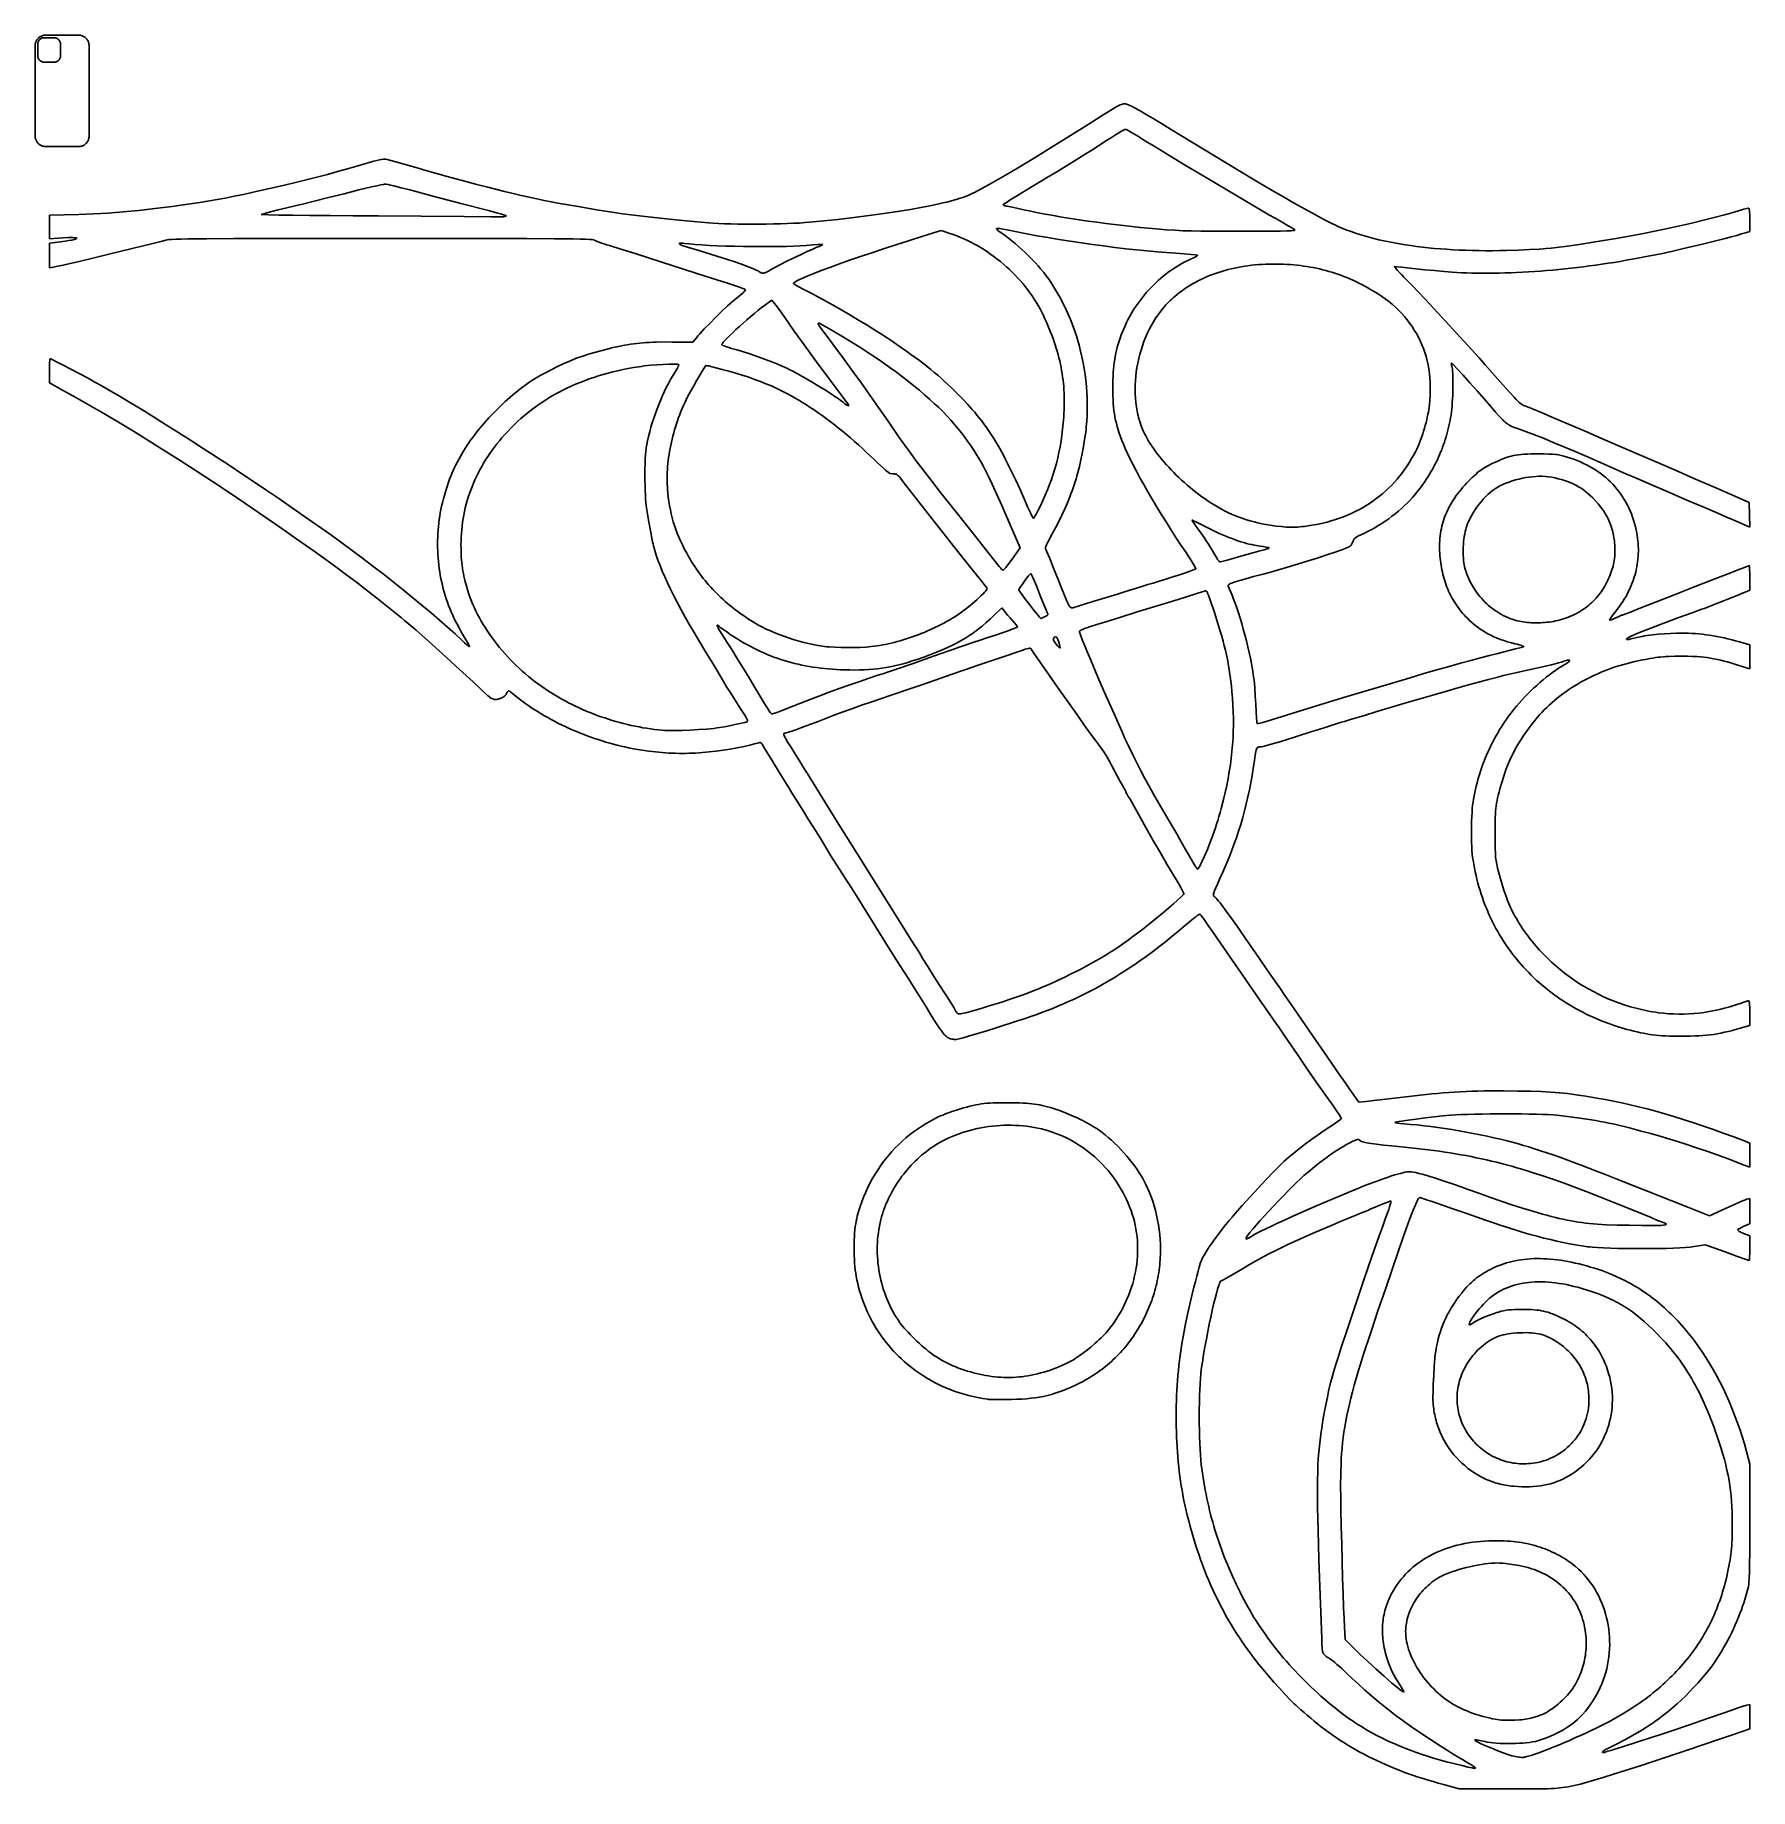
# Model space of a CAD drawing. Extents: x 45 to 6096, y -5796 to 395.
import ezdxf

# ---------------------------------------------------------------- set-up
doc = ezdxf.new("R2010")
doc.units = 0

msp = doc.modelspace()

# ---------------------------------------------------------------- linework, layer by layer
at = {"layer": 'Layer 1'}
for p, q in [((48.5184, 373.321), (47.4288, 370.874)), ((49.776, 375.686), (48.5184, 373.321)), ((51.1956, 377.957), (49.776, 375.686)), ((52.7702, 380.124), (51.1956, 377.957)), ((54.492, 382.176), (52.7702, 380.124)), ((56.3528, 384.102), (54.492, 382.176)), ((55.6921, 371.41), (55.721, 371.478)), ((55.721, 371.478), (55.7504, 371.546)), ((55.7504, 371.546), (55.7801, 371.615)), ((55.7801, 371.615), (55.8102, 371.684)), ((55.8102, 371.684), (55.8407, 371.753)), ((55.8407, 371.753), (55.8716, 371.822)), ((55.8716, 371.822), (55.903, 371.892)), ((55.903, 371.892), (55.9347, 371.962)), ((55.9347, 371.962), (55.9669, 372.033)), ((55.9669, 372.033), (55.9994, 372.104)), ((55.9994, 372.104), (56.0325, 372.175)), ((56.0325, 372.175), (56.0659, 372.246)), ((56.0659, 372.246), (56.0998, 372.317)), ((56.0998, 372.317), (56.1342, 372.389)), ((56.1342, 372.389), (56.169, 372.462)), ((56.169, 372.462), (56.2043, 372.534)), ((56.2043, 372.534), (56.24, 372.607)), ((56.24, 372.607), (56.2762, 372.68)), ((56.2762, 372.68), (56.3129, 372.754)), ((56.3129, 372.754), (56.3501, 372.827)), ((56.3501, 372.827), (56.3877, 372.901)), ((58.3435, 385.895), (56.3528, 384.102)), ((56.3877, 372.901), (56.4259, 372.976)), ((56.4259, 372.976), (56.4646, 373.051)), ((56.4646, 373.051), (56.5038, 373.126)), ((56.5038, 373.126), (56.5434, 373.201)), ((56.5434, 373.201), (56.5837, 373.277)), ((56.5837, 373.277), (56.6244, 373.352)), ((56.6244, 373.352), (56.6657, 373.429)), ((56.6657, 373.429), (56.7075, 373.505)), ((56.7075, 373.505), (56.7498, 373.582)), ((56.7498, 373.582), (56.7927, 373.659)), ((56.7927, 373.659), (56.8362, 373.737)), ((56.8362, 373.737), (56.8802, 373.815)), ((56.8802, 373.815), (56.9247, 373.893)), ((56.9247, 373.893), (56.9699, 373.971)), ((56.9699, 373.971), (57.0156, 374.049)), ((57.0156, 374.049), (57.0619, 374.128)), ((57.0619, 374.128), (57.1088, 374.207)), ((57.1088, 374.207), (57.1562, 374.287)), ((57.1562, 374.287), (57.2043, 374.367)), ((57.2043, 374.367), (57.253, 374.447)), ((57.253, 374.447), (57.3023, 374.527)), ((57.3023, 374.527), (57.3522, 374.607)), ((57.3522, 374.607), (57.4027, 374.688)), ((57.4027, 374.688), (57.4538, 374.769)), ((57.4538, 374.769), (57.5056, 374.85)), ((57.5056, 374.85), (57.5579, 374.932)), ((57.5579, 374.932), (57.6108, 375.013)), ((57.6108, 375.013), (57.6643, 375.095)), ((57.6643, 375.095), (57.7184, 375.177)), ((57.7184, 375.177), (57.7731, 375.259)), ((57.7731, 375.259), (57.8284, 375.341)), ((57.8284, 375.341), (57.8843, 375.423)), ((57.8843, 375.423), (57.9407, 375.506)), ((57.9407, 375.506), (57.9977, 375.588)), ((57.9977, 375.588), (58.0553, 375.671)), ((58.0553, 375.671), (58.1134, 375.753)), ((58.1134, 375.753), (58.1721, 375.836)), ((58.1721, 375.836), (58.2314, 375.919)), ((58.2314, 375.919), (58.2912, 376.001)), ((58.2912, 376.001), (58.3516, 376.084)), ((60.4543, 387.544), (58.3435, 385.895)), ((58.3516, 376.084), (58.4125, 376.166)), ((58.4125, 376.166), (58.4739, 376.249)), ((58.4739, 376.249), (58.5359, 376.332)), ((58.5359, 376.332), (58.5984, 376.414)), ((58.5984, 376.414), (58.6615, 376.496)), ((58.6615, 376.496), (58.725, 376.579)), ((58.725, 376.579), (58.789, 376.661)), ((58.789, 376.661), (58.8536, 376.743)), ((58.8536, 376.743), (58.9186, 376.825)), ((58.9186, 376.825), (58.9842, 376.907)), ((58.9842, 376.907), (59.0502, 376.989)), ((59.0502, 376.989), (59.1166, 377.07)), ((59.1166, 377.07), (59.1836, 377.152)), ((59.1836, 377.152), (59.251, 377.233)), ((59.251, 377.233), (59.3188, 377.314)), ((59.3188, 377.314), (59.3871, 377.395)), ((59.3871, 377.395), (59.4558, 377.475)), ((59.4558, 377.475), (59.525, 377.556)), ((59.525, 377.556), (59.5946, 377.636)), ((59.5946, 377.636), (59.6646, 377.716)), ((59.6646, 377.716), (59.735, 377.795)), ((59.735, 377.795), (59.8058, 377.875)), ((59.8058, 377.875), (59.8771, 377.954)), ((59.8771, 377.954), (59.9487, 378.032)), ((59.9487, 378.032), (60.0208, 378.111)), ((60.0208, 378.111), (60.0932, 378.189)), ((60.0932, 378.189), (60.166, 378.267)), ((60.166, 378.267), (60.2393, 378.345)), ((60.2393, 378.345), (60.3129, 378.422)), ((60.3129, 378.422), (60.3869, 378.499)), ((60.3869, 378.499), (60.4613, 378.576)), ((62.6751, 389.041), (60.4543, 387.544)), ((60.4613, 378.576), (60.536, 378.653)), ((60.536, 378.653), (60.6112, 378.729)), ((60.6112, 378.729), (60.6867, 378.805)), ((60.6867, 378.805), (60.7626, 378.88)), ((60.7626, 378.88), (60.8389, 378.956)), ((60.8389, 378.956), (60.9155, 379.031)), ((60.9155, 379.031), (60.9925, 379.105)), ((60.9925, 379.105), (61.0698, 379.179)), ((61.0698, 379.179), (61.1475, 379.253)), ((61.1475, 379.253), (61.2256, 379.327)), ((61.2256, 379.327), (61.3039, 379.4)), ((61.3039, 379.4), (61.3826, 379.473)), ((61.3826, 379.473), (61.4617, 379.546)), ((61.4617, 379.546), (61.541, 379.618)), ((61.541, 379.618), (61.6207, 379.69)), ((61.6207, 379.69), (61.7006, 379.761)), ((61.7006, 379.761), (61.7809, 379.832)), ((61.7809, 379.832), (61.8614, 379.903)), ((61.8614, 379.903), (61.9422, 379.973)), ((61.9422, 379.973), (62.0233, 380.043)), ((62.0233, 380.043), (62.1047, 380.112)), ((62.1047, 380.112), (62.1863, 380.181)), ((62.1863, 380.181), (62.2681, 380.25)), ((62.2681, 380.25), (62.3502, 380.318)), ((62.3502, 380.318), (62.4326, 380.386)), ((62.4326, 380.386), (62.5152, 380.453)), ((62.5152, 380.453), (62.5979, 380.52)), ((62.5979, 380.52), (62.6809, 380.586)), ((64.9949, 390.381), (62.6751, 389.041)), ((62.6809, 380.586), (62.7641, 380.652)), ((62.7641, 380.652), (62.8474, 380.717)), ((62.8474, 380.717), (62.9309, 380.782)), ((62.9309, 380.782), (63.0144, 380.846)), ((63.0144, 380.846), (63.0981, 380.91)), ((63.0981, 380.91), (63.1819, 380.974)), ((63.1819, 380.974), (63.2657, 381.037)), ((63.2657, 381.037), (63.3495, 381.099)), ((63.3495, 381.099), (63.4334, 381.161)), ((63.4334, 381.161), (63.5172, 381.222)), ((63.5172, 381.222), (63.601, 381.282)), ((63.601, 381.282), (63.6848, 381.342)), ((63.6848, 381.342), (63.7685, 381.402)), ((63.7685, 381.402), (63.8521, 381.46)), ((63.8521, 381.46), (63.9356, 381.519)), ((63.9356, 381.519), (64.019, 381.576)), ((64.019, 381.576), (64.1022, 381.633)), ((64.1022, 381.633), (64.1852, 381.689)), ((64.1852, 381.689), (64.2681, 381.745)), ((64.2681, 381.745), (64.3507, 381.8)), ((64.3507, 381.8), (64.4332, 381.854)), ((64.4332, 381.854), (64.5154, 381.908)), ((64.5154, 381.908), (64.5974, 381.961)), ((64.5974, 381.961), (64.6792, 382.013)), ((64.6792, 382.013), (64.7607, 382.065)), ((64.7607, 382.065), (64.842, 382.116)), ((64.842, 382.116), (64.923, 382.166)), ((64.923, 382.166), (65.0038, 382.216)), ((67.4024, 391.555), (64.9949, 390.381)), ((65.0038, 382.216), (65.0842, 382.266)), ((65.0842, 382.266), (65.1644, 382.314)), ((65.1644, 382.314), (65.2442, 382.362)), ((65.2442, 382.362), (65.3237, 382.41)), ((65.3237, 382.41), (65.4029, 382.456)), ((65.4029, 382.456), (65.4818, 382.502)), ((65.4818, 382.502), (65.5603, 382.548)), ((65.5603, 382.548), (65.6384, 382.593)), ((65.6384, 382.593), (65.7162, 382.637)), ((65.7162, 382.637), (65.7936, 382.681)), ((65.7936, 382.681), (65.8707, 382.724)), ((65.8707, 382.724), (65.9474, 382.766)), ((65.9474, 382.766), (66.0237, 382.808)), ((66.0237, 382.808), (66.0997, 382.85)), ((66.0997, 382.85), (66.1753, 382.89)), ((66.1753, 382.89), (66.2505, 382.931)), ((66.2505, 382.931), (66.3254, 382.97)), ((66.3254, 382.97), (66.3999, 383.009)), ((66.3999, 383.009), (66.4741, 383.048)), ((66.4741, 383.048), (66.548, 383.086)), ((66.548, 383.086), (66.6215, 383.124)), ((66.6215, 383.124), (66.6946, 383.161)), ((66.6946, 383.161), (66.7674, 383.197)), ((66.7674, 383.197), (66.8399, 383.233)), ((66.8399, 383.233), (66.912, 383.269)), ((66.912, 383.269), (66.9838, 383.304)), ((66.9838, 383.304), (67.0553, 383.339)), ((67.0553, 383.339), (67.1264, 383.373)), ((67.1264, 383.373), (67.1972, 383.407)), ((67.1972, 383.407), (67.2677, 383.44)), ((67.2677, 383.44), (67.3378, 383.473)), ((67.3378, 383.473), (67.4076, 383.505)), ((69.886, 392.558), (67.4024, 391.555)), ((67.4076, 383.505), (67.4771, 383.537)), ((67.4771, 383.537), (67.5463, 383.569)), ((67.5463, 383.569), (67.6151, 383.6)), ((67.6151, 383.6), (67.6837, 383.63)), ((67.6837, 383.63), (67.7519, 383.661)), ((67.7519, 383.661), (67.8198, 383.691)), ((67.8198, 383.691), (67.8874, 383.72)), ((67.8874, 383.72), (67.9547, 383.749)), ((67.9547, 383.749), (68.0217, 383.778)), ((68.0217, 383.778), (68.0884, 383.806)), ((68.0884, 383.806), (68.1547, 383.834)), ((68.1547, 383.834), (68.2208, 383.861)), ((68.2208, 383.861), (68.2866, 383.889)), ((68.2866, 383.889), (68.3521, 383.915)), ((68.3521, 383.915), (68.4172, 383.942)), ((68.4172, 383.942), (68.4821, 383.968)), ((68.4821, 383.968), (68.5467, 383.994)), ((68.5467, 383.994), (68.611, 384.019)), ((68.611, 384.019), (68.675, 384.044)), ((68.675, 384.044), (68.7388, 384.069)), ((68.7388, 384.069), (68.8022, 384.093)), ((68.8022, 384.093), (68.8653, 384.117)), ((68.8653, 384.117), (68.9282, 384.141)), ((68.9282, 384.141), (68.9908, 384.165)), ((68.9908, 384.165), (69.0531, 384.188)), ((69.0531, 384.188), (69.1151, 384.21)), ((69.1151, 384.21), (69.1769, 384.233)), ((69.1769, 384.233), (69.2383, 384.255)), ((69.2383, 384.255), (69.2995, 384.277)), ((69.2995, 384.277), (69.3604, 384.298)), ((69.3604, 384.298), (69.4211, 384.32)), ((69.4211, 384.32), (69.4814, 384.341)), ((69.4814, 384.341), (69.5415, 384.361)), ((69.5415, 384.361), (69.6014, 384.382)), ((69.6014, 384.382), (69.6609, 384.402)), ((69.6609, 384.402), (69.7202, 384.422)), ((69.7202, 384.422), (69.7793, 384.441)), ((69.7793, 384.441), (69.838, 384.461)), ((69.838, 384.461), (69.8965, 384.48)), ((72.4335, 393.385), (69.886, 392.558)), ((69.8965, 384.48), (69.9548, 384.499)), ((69.9548, 384.499), (70.0127, 384.517)), ((70.0127, 384.517), (70.0705, 384.535)), ((70.0705, 384.535), (70.1279, 384.553)), ((70.1279, 384.553), (70.1851, 384.571)), ((70.1851, 384.571), (70.2421, 384.589)), ((70.2421, 384.589), (70.2988, 384.606)), ((70.2988, 384.606), (70.3552, 384.623)), ((70.3552, 384.623), (70.4114, 384.64)), ((70.4114, 384.64), (70.4674, 384.656)), ((70.4674, 384.656), (70.5231, 384.673)), ((70.5231, 384.673), (70.5785, 384.689)), ((70.5785, 384.689), (70.6337, 384.705)), ((70.6337, 384.705), (70.6887, 384.72)), ((70.6887, 384.72), (70.7434, 384.736)), ((70.7434, 384.736), (70.7979, 384.751)), ((70.7979, 384.751), (70.8521, 384.766)), ((70.8521, 384.766), (70.9061, 384.78)), ((70.9061, 384.78), (70.9599, 384.795)), ((70.9599, 384.795), (71.0134, 384.809)), ((71.0134, 384.809), (71.0667, 384.824)), ((71.0667, 384.824), (71.1197, 384.837)), ((71.1197, 384.837), (71.1726, 384.851)), ((71.1726, 384.851), (71.2252, 384.865)), ((71.2252, 384.865), (71.2775, 384.878)), ((71.2775, 384.878), (71.3297, 384.891)), ((71.3297, 384.891), (71.3816, 384.904)), ((71.3816, 384.904), (71.4333, 384.917)), ((71.4333, 384.917), (71.4848, 384.929)), ((71.4848, 384.929), (71.5361, 384.942)), ((71.5361, 384.942), (71.5871, 384.954)), ((71.5871, 384.954), (71.638, 384.966)), ((71.638, 384.966), (71.6886, 384.978)), ((71.6886, 384.978), (71.739, 384.989)), ((71.739, 384.989), (71.7892, 385.001)), ((71.7892, 385.001), (71.8392, 385.012)), ((71.8392, 385.012), (71.889, 385.023)), ((71.889, 385.023), (71.9385, 385.034)), ((71.9385, 385.034), (71.9879, 385.045)), ((71.9879, 385.045), (72.037, 385.056)), ((72.037, 385.056), (72.086, 385.066)), ((72.086, 385.066), (72.1347, 385.077)), ((72.1347, 385.077), (72.1832, 385.087)), ((72.1832, 385.087), (72.2315, 385.097)), ((72.2315, 385.097), (72.2796, 385.107)), ((72.2796, 385.107), (72.3275, 385.116)), ((72.3275, 385.116), (72.3752, 385.126)), ((72.3752, 385.126), (72.4226, 385.135)), ((72.4226, 385.135), (72.4699, 385.144)), ((75.0326, 394.033), (72.4335, 393.385)), ((72.4699, 385.144), (72.5169, 385.154)), ((72.5169, 385.154), (72.5638, 385.163)), ((72.5638, 385.163), (72.6104, 385.171)), ((72.6104, 385.171), (72.6568, 385.18)), ((72.6568, 385.18), (72.703, 385.189)), ((72.703, 385.189), (72.749, 385.197)), ((72.749, 385.197), (72.7948, 385.205)), ((72.7948, 385.205), (72.8404, 385.214)), ((72.8404, 385.214), (72.8858, 385.222)), ((72.8858, 385.222), (72.9309, 385.23)), ((72.9309, 385.23), (72.9759, 385.237)), ((72.9759, 385.237), (73.0206, 385.245)), ((73.0206, 385.245), (73.0652, 385.253)), ((73.0652, 385.253), (73.1095, 385.26)), ((73.1095, 385.26), (73.1536, 385.267)), ((73.1536, 385.267), (73.1975, 385.275)), ((73.1975, 385.275), (73.2412, 385.282)), ((73.2412, 385.282), (73.2847, 385.289)), ((73.2847, 385.289), (73.3279, 385.295)), ((73.3279, 385.295), (73.371, 385.302)), ((73.371, 385.302), (73.4138, 385.309)), ((73.4138, 385.309), (73.4565, 385.315)), ((73.4565, 385.315), (73.4989, 385.322)), ((73.4989, 385.322), (73.5411, 385.328)), ((73.5411, 385.328), (73.5831, 385.334)), ((73.5831, 385.334), (73.6248, 385.341)), ((73.6248, 385.341), (73.6664, 385.347)), ((73.6664, 385.347), (73.7078, 385.353)), ((73.7078, 385.353), (73.7489, 385.358)), ((73.7489, 385.358), (73.7899, 385.364)), ((73.7899, 385.364), (73.8306, 385.37)), ((73.8306, 385.37), (73.8711, 385.375)), ((73.8711, 385.375), (73.9115, 385.381)), ((73.9115, 385.381), (73.9516, 385.386)), ((73.9516, 385.386), (73.9915, 385.392)), ((73.9915, 385.392), (74.0312, 385.397)), ((74.0312, 385.397), (74.0707, 385.402)), ((74.0707, 385.402), (74.11, 385.407)), ((74.11, 385.407), (74.1492, 385.412)), ((74.1492, 385.412), (74.1881, 385.417)), ((74.1881, 385.417), (74.2268, 385.422)), ((74.2268, 385.422), (74.2653, 385.426)), ((74.2653, 385.426), (74.3036, 385.431)), ((74.3036, 385.431), (74.3418, 385.436)), ((74.3418, 385.436), (74.3797, 385.44)), ((74.3797, 385.44), (74.4174, 385.445)), ((74.4174, 385.445), (74.455, 385.449)), ((74.455, 385.449), (74.4924, 385.453)), ((74.4924, 385.453), (74.5295, 385.458)), ((74.5295, 385.458), (74.5665, 385.462)), ((74.5665, 385.462), (74.6033, 385.466)), ((74.6033, 385.466), (74.64, 385.47)), ((74.64, 385.47), (74.6764, 385.474)), ((74.6764, 385.474), (74.7127, 385.478)), ((74.7127, 385.478), (74.7488, 385.482)), ((74.7488, 385.482), (74.7847, 385.486)), ((74.7847, 385.486), (74.8204, 385.489)), ((74.8204, 385.489), (74.8559, 385.493)), ((74.8559, 385.493), (74.8913, 385.497)), ((74.8913, 385.497), (74.9265, 385.5)), ((74.9265, 385.5), (74.9615, 385.504)), ((74.9615, 385.504), (74.9964, 385.507)), ((74.9964, 385.507), (75.0311, 385.51)), ((75.0311, 385.51), (75.0656, 385.514)), ((77.6705, 394.498), (75.0326, 394.033)), ((75.0656, 385.514), (75.1, 385.517)), ((75.1, 385.517), (75.1342, 385.52)), ((75.1342, 385.52), (75.1682, 385.523)), ((75.1682, 385.523), (75.2021, 385.527)), ((75.2021, 385.527), (75.2358, 385.53)), ((75.2358, 385.53), (75.2693, 385.533)), ((75.2693, 385.533), (75.3027, 385.536)), ((75.3027, 385.536), (75.3359, 385.539)), ((75.3359, 385.539), (75.3689, 385.542)), ((75.3689, 385.542), (75.4018, 385.544)), ((75.4018, 385.544), (75.4346, 385.547)), ((75.4346, 385.547), (75.4672, 385.55)), ((75.4672, 385.55), (75.4996, 385.553)), ((75.4996, 385.553), (75.5319, 385.555)), ((75.5319, 385.555), (75.564, 385.558)), ((75.564, 385.558), (75.5959, 385.561)), ((75.5959, 385.561), (75.6278, 385.563)), ((75.6278, 385.563), (75.6594, 385.566)), ((75.6594, 385.566), (75.691, 385.568)), ((75.691, 385.568), (75.7223, 385.571)), ((75.7223, 385.571), (75.7535, 385.573)), ((75.7535, 385.573), (75.7846, 385.575)), ((75.7846, 385.575), (75.8156, 385.578)), ((75.8156, 385.578), (75.8464, 385.58)), ((75.8464, 385.58), (75.877, 385.582)), ((75.877, 385.582), (75.9075, 385.584)), ((75.9075, 385.584), (75.9379, 385.586)), ((75.9379, 385.586), (75.9681, 385.589)), ((75.9681, 385.589), (75.9982, 385.591)), ((75.9982, 385.591), (76.0281, 385.593)), ((76.0281, 385.593), (76.0579, 385.595)), ((76.0579, 385.595), (76.0876, 385.597)), ((76.0876, 385.597), (76.1172, 385.599)), ((76.1172, 385.599), (76.1466, 385.601)), ((76.1466, 385.601), (76.1758, 385.603)), ((76.1758, 385.603), (76.205, 385.605)), ((76.205, 385.605), (76.234, 385.606)), ((76.234, 385.606), (76.2629, 385.608)), ((76.2629, 385.608), (76.2916, 385.61)), ((76.2916, 385.61), (76.3203, 385.612)), ((76.3203, 385.612), (76.3488, 385.614)), ((76.3488, 385.614), (76.3771, 385.615)), ((76.3771, 385.615), (76.4054, 385.617)), ((76.4054, 385.617), (76.4335, 385.619)), ((76.4335, 385.619), (76.4614, 385.62)), ((76.4614, 385.62), (76.4893, 385.622)), ((76.4893, 385.622), (76.517, 385.623)), ((76.517, 385.623), (76.5446, 385.625)), ((76.5446, 385.625), (76.5721, 385.627)), ((76.5721, 385.627), (76.5995, 385.628)), ((76.5995, 385.628), (76.6267, 385.63)), ((76.6267, 385.63), (76.6538, 385.631)), ((76.6538, 385.631), (76.6808, 385.632)), ((76.6808, 385.632), (76.7077, 385.634)), ((76.7077, 385.634), (76.7344, 385.635)), ((76.7344, 385.635), (76.761, 385.637)), ((76.761, 385.637), (76.7875, 385.638)), ((76.7875, 385.638), (76.8139, 385.639)), ((76.8139, 385.639), (76.8402, 385.641)), ((76.8402, 385.641), (76.8663, 385.642)), ((76.8663, 385.642), (76.8923, 385.643)), ((76.8923, 385.643), (76.9182, 385.644)), ((76.9182, 385.644), (76.944, 385.646)), ((76.944, 385.646), (76.9696, 385.647)), ((76.9696, 385.647), (76.9951, 385.648)), ((76.9951, 385.648), (77.0205, 385.649)), ((77.0205, 385.649), (77.0458, 385.65)), ((77.0458, 385.65), (77.071, 385.651)), ((77.071, 385.651), (77.096, 385.653)), ((77.096, 385.653), (77.1209, 385.654)), ((77.1209, 385.654), (77.1457, 385.655)), ((77.1457, 385.655), (77.1704, 385.656)), ((77.1704, 385.656), (77.1949, 385.657)), ((77.1949, 385.657), (77.2193, 385.658)), ((77.2193, 385.658), (77.2436, 385.659)), ((77.2436, 385.659), (77.2678, 385.66)), ((77.2678, 385.66), (77.2919, 385.661)), ((77.2919, 385.661), (77.3158, 385.662)), ((77.3158, 385.662), (77.3396, 385.663)), ((77.3396, 385.663), (77.3633, 385.664)), ((77.3633, 385.664), (77.3869, 385.664)), ((77.3869, 385.664), (77.4104, 385.665)), ((77.4104, 385.665), (77.4337, 385.666)), ((77.4337, 385.666), (77.4569, 385.667)), ((77.4569, 385.667), (77.48, 385.668)), ((77.48, 385.668), (77.503, 385.669)), ((77.503, 385.669), (77.5258, 385.67)), ((77.5258, 385.67), (77.5485, 385.67)), ((77.5485, 385.67), (77.5711, 385.671)), ((77.5711, 385.671), (77.5936, 385.672)), ((77.5936, 385.672), (77.616, 385.673)), ((77.616, 385.673), (77.6383, 385.673)), ((77.6383, 385.673), (77.6604, 385.674)), ((77.6604, 385.674), (77.6824, 385.675)), ((80.3344, 394.778), (77.6705, 394.498)), ((77.6824, 385.675), (77.7043, 385.676)), ((77.7043, 385.676), (77.7261, 385.676)), ((77.7261, 385.676), (77.7478, 385.677)), ((77.7478, 385.677), (77.7694, 385.678)), ((77.7694, 385.678), (77.7908, 385.678)), ((77.7908, 385.678), (77.8122, 385.679)), ((77.8122, 385.679), (77.8334, 385.68)), ((77.8334, 385.68), (77.8545, 385.68)), ((77.8545, 385.68), (77.8756, 385.681)), ((77.8756, 385.681), (77.8965, 385.681)), ((77.8965, 385.681), (77.9173, 385.682)), ((77.9173, 385.682), (77.938, 385.683)), ((77.938, 385.683), (77.9587, 385.683)), ((77.9587, 385.683), (77.9792, 385.684)), ((77.9792, 385.684), (77.9996, 385.684)), ((77.9996, 385.684), (78.0199, 385.685)), ((78.0199, 385.685), (78.0402, 385.685)), ((78.0402, 385.685), (78.0603, 385.686)), ((78.0603, 385.686), (78.0803, 385.686)), ((78.0803, 385.686), (78.1003, 385.687)), ((78.1003, 385.687), (78.1202, 385.687)), ((78.1202, 385.687), (78.1399, 385.688)), ((78.1399, 385.688), (78.1596, 385.688)), ((78.1596, 385.688), (78.1793, 385.689)), ((78.1793, 385.689), (78.1988, 385.689)), ((78.1988, 385.689), (78.2182, 385.69)), ((78.2182, 385.69), (78.2376, 385.69)), ((78.2376, 385.69), (78.2569, 385.691)), ((78.2569, 385.691), (78.2761, 385.691)), ((78.2761, 385.691), (78.2953, 385.692)), ((78.2953, 385.692), (78.3144, 385.692)), ((78.3144, 385.692), (78.3334, 385.692)), ((78.3334, 385.692), (78.3523, 385.693)), ((78.3523, 385.693), (78.3712, 385.693)), ((78.3712, 385.693), (78.39, 385.694)), ((78.39, 385.694), (78.4088, 385.694)), ((78.4088, 385.694), (78.4275, 385.694)), ((78.4275, 385.694), (78.4461, 385.695)), ((78.4461, 385.695), (78.4647, 385.695)), ((78.4647, 385.695), (78.4832, 385.695)), ((78.4832, 385.695), (78.5017, 385.696)), ((78.5017, 385.696), (78.5201, 385.696)), ((78.5201, 385.696), (78.5385, 385.697)), ((78.5385, 385.697), (78.5568, 385.697)), ((78.5568, 385.697), (78.5751, 385.697)), ((78.5751, 385.697), (78.5933, 385.698)), ((78.5933, 385.698), (78.6115, 385.698)), ((78.6115, 385.698), (78.6297, 385.698)), ((78.6297, 385.698), (78.6478, 385.699)), ((78.6478, 385.699), (78.6659, 385.699)), ((78.6659, 385.699), (78.6839, 385.699)), ((78.6839, 385.699), (78.7019, 385.699)), ((78.7019, 385.699), (78.7199, 385.7)), ((78.7199, 385.7), (78.7379, 385.7)), ((78.7379, 385.7), (78.7558, 385.7)), ((78.7558, 385.7), (78.7737, 385.701)), ((78.7737, 385.701), (78.7916, 385.701)), ((78.7916, 385.701), (78.8094, 385.701)), ((78.8094, 385.701), (78.8272, 385.701)), ((78.8272, 385.701), (78.845, 385.702)), ((78.845, 385.702), (78.8628, 385.702)), ((78.8628, 385.702), (78.8806, 385.702)), ((78.8806, 385.702), (78.8983, 385.702)), ((78.8983, 385.702), (78.916, 385.703)), ((78.916, 385.703), (78.9337, 385.703)), ((78.9337, 385.703), (78.9514, 385.703)), ((78.9514, 385.703), (78.9691, 385.703)), ((78.9691, 385.703), (78.9867, 385.704)), ((78.9867, 385.704), (79.0044, 385.704)), ((79.0044, 385.704), (79.022, 385.704)), ((79.022, 385.704), (79.0396, 385.704)), ((79.0396, 385.704), (79.0572, 385.705)), ((79.0572, 385.705), (79.0748, 385.705)), ((79.0748, 385.705), (79.0924, 385.705)), ((79.0924, 385.705), (79.1099, 385.705)), ((79.1099, 385.705), (79.1275, 385.705)), ((79.1275, 385.705), (79.145, 385.706)), ((79.145, 385.706), (79.1625, 385.706)), ((79.1625, 385.706), (79.18, 385.706)), ((79.18, 385.706), (79.1975, 385.706)), ((79.1975, 385.706), (79.215, 385.706)), ((79.215, 385.706), (79.2324, 385.707)), ((79.2324, 385.707), (79.2498, 385.707)), ((79.2498, 385.707), (79.2673, 385.707)), ((79.2673, 385.707), (79.2846, 385.707)), ((79.2846, 385.707), (79.302, 385.707)), ((79.302, 385.707), (79.3193, 385.707)), ((79.3193, 385.707), (79.3367, 385.708)), ((79.3367, 385.708), (79.354, 385.708)), ((79.354, 385.708), (79.3712, 385.708)), ((79.3712, 385.708), (79.3885, 385.708)), ((79.3885, 385.708), (79.4057, 385.708)), ((79.4057, 385.708), (79.4229, 385.708)), ((79.4229, 385.708), (79.44, 385.708)), ((79.44, 385.708), (79.4572, 385.709)), ((79.4572, 385.709), (79.4743, 385.709)), ((79.4743, 385.709), (79.4913, 385.709)), ((79.4913, 385.709), (79.5084, 385.709)), ((79.5084, 385.709), (79.5253, 385.709)), ((79.5253, 385.709), (79.5423, 385.709)), ((79.5423, 385.709), (79.5592, 385.709)), ((79.5592, 385.709), (79.5761, 385.709)), ((79.5761, 385.709), (79.593, 385.71)), ((79.593, 385.71), (79.6098, 385.71)), ((79.6098, 385.71), (79.6266, 385.71)), ((79.6266, 385.71), (79.6433, 385.71)), ((79.6433, 385.71), (79.66, 385.71)), ((79.66, 385.71), (79.6766, 385.71)), ((79.6766, 385.71), (79.6932, 385.71)), ((79.6932, 385.71), (79.7098, 385.71)), ((79.7098, 385.71), (79.7263, 385.71)), ((79.7263, 385.71), (79.7428, 385.71)), ((79.7428, 385.71), (79.7592, 385.711)), ((79.7592, 385.711), (79.7756, 385.711)), ((79.7756, 385.711), (79.7919, 385.711)), ((79.7919, 385.711), (79.8082, 385.711)), ((79.8082, 385.711), (79.8244, 385.711)), ((79.8244, 385.711), (79.8406, 385.711)), ((79.8406, 385.711), (79.8567, 385.711)), ((79.8567, 385.711), (79.8728, 385.711)), ((79.8728, 385.711), (79.8889, 385.711)), ((79.8889, 385.711), (79.9048, 385.711)), ((79.9048, 385.711), (79.9208, 385.711)), ((79.9208, 385.711), (79.9366, 385.711)), ((79.9366, 385.711), (79.9525, 385.711)), ((79.9525, 385.711), (79.9682, 385.712)), ((79.9682, 385.712), (79.9839, 385.712)), ((79.9839, 385.712), (79.9996, 385.712)), ((79.9996, 385.712), (80.0152, 385.712)), ((80.0152, 385.712), (80.0307, 385.712)), ((80.0307, 385.712), (80.0462, 385.712)), ((80.0462, 385.712), (80.0617, 385.712)), ((80.0617, 385.712), (80.077, 385.712)), ((80.077, 385.712), (80.0924, 385.712)), ((80.0924, 385.712), (80.1076, 385.712)), ((80.1076, 385.712), (80.1229, 385.712)), ((80.1229, 385.712), (80.138, 385.712)), ((80.138, 385.712), (80.1531, 385.712)), ((80.1531, 385.712), (80.1682, 385.712)), ((80.1682, 385.712), (80.1832, 385.712)), ((80.1832, 385.712), (80.1981, 385.712)), ((80.1981, 385.712), (80.213, 385.712)), ((80.213, 385.712), (80.2278, 385.712)), ((80.2278, 385.712), (80.2426, 385.712)), ((80.2426, 385.712), (80.2573, 385.712)), ((80.2573, 385.712), (80.272, 385.712)), ((80.272, 385.712), (80.2866, 385.712)), ((80.2866, 385.712), (80.3011, 385.713)), ((80.3011, 385.713), (80.3157, 385.713)), ((80.3157, 385.713), (80.3301, 385.713)), ((80.3301, 385.713), (80.3445, 385.713)), ((83.0114, 394.871), (80.3344, 394.778)), ((80.3445, 385.713), (80.3589, 385.713)), ((80.3589, 385.713), (80.3732, 385.713)), ((80.3732, 385.713), (80.3874, 385.713)), ((80.3874, 385.713), (80.4016, 385.713)), ((80.4016, 385.713), (80.4158, 385.713)), ((80.4158, 385.713), (80.4299, 385.713)), ((80.4299, 385.713), (80.444, 385.713)), ((80.444, 385.713), (80.4581, 385.713)), ((80.4581, 385.713), (80.4721, 385.713)), ((80.4721, 385.713), (80.4861, 385.713)), ((80.4861, 385.713), (80.5, 385.713)), ((80.5, 385.713), (80.5139, 385.713)), ((80.5139, 385.713), (80.5278, 385.713)), ((80.5278, 385.713), (80.5417, 385.713)), ((80.5417, 385.713), (80.5555, 385.713)), ((80.5555, 385.713), (80.5693, 385.713)), ((80.5693, 385.713), (80.5831, 385.713)), ((80.5831, 385.713), (80.5968, 385.713)), ((80.5968, 385.713), (80.6105, 385.713)), ((80.6105, 385.713), (80.6242, 385.713)), ((80.6242, 385.713), (80.6379, 385.713)), ((80.6379, 385.713), (80.6516, 385.713)), ((80.6516, 385.713), (80.6653, 385.713)), ((80.6653, 385.713), (80.6789, 385.713)), ((80.6789, 385.713), (80.6925, 385.713)), ((80.6925, 385.713), (80.7061, 385.713)), ((80.7061, 385.713), (80.7198, 385.713)), ((80.7198, 385.713), (80.7333, 385.713)), ((80.7333, 385.713), (80.7469, 385.713)), ((80.7469, 385.713), (80.7605, 385.713)), ((80.7605, 385.713), (80.7741, 385.713)), ((80.7741, 385.713), (80.7877, 385.713)), ((80.7877, 385.713), (80.8012, 385.713)), ((80.8012, 385.713), (80.8148, 385.713)), ((80.8148, 385.713), (80.8284, 385.713)), ((80.8284, 385.713), (80.8419, 385.713)), ((80.8419, 385.713), (80.8555, 385.713)), ((80.8555, 385.713), (80.8691, 385.713)), ((80.8691, 385.713), (80.8827, 385.713)), ((80.8827, 385.713), (80.8963, 385.713)), ((80.8963, 385.713), (80.9099, 385.713)), ((80.9099, 385.713), (80.9235, 385.713)), ((80.9235, 385.713), (80.9371, 385.713)), ((80.9371, 385.713), (80.9507, 385.713)), ((80.9507, 385.713), (80.9643, 385.713)), ((80.9643, 385.713), (80.978, 385.713)), ((80.978, 385.713), (80.9917, 385.713)), ((80.9917, 385.713), (81.0053, 385.713)), ((81.0053, 385.713), (81.019, 385.713)), ((81.019, 385.713), (81.0328, 385.713)), ((81.0328, 385.713), (81.0465, 385.713)), ((81.0465, 385.713), (81.0602, 385.713)), ((81.0602, 385.713), (81.074, 385.713)), ((81.074, 385.713), (81.0878, 385.713)), ((81.0878, 385.713), (81.1016, 385.713)), ((81.1016, 385.713), (81.1155, 385.713)), ((81.1155, 385.713), (81.1294, 385.713)), ((81.1294, 385.713), (81.1433, 385.713)), ((81.1433, 385.713), (81.1572, 385.713)), ((81.1572, 385.713), (81.1711, 385.713)), ((81.1711, 385.713), (81.1851, 385.713)), ((81.1851, 385.713), (81.1991, 385.713)), ((81.1991, 385.713), (81.2131, 385.713)), ((81.2131, 385.713), (81.2272, 385.713)), ((81.2272, 385.713), (81.2413, 385.713)), ((81.2413, 385.713), (81.2554, 385.713)), ((81.2554, 385.713), (81.2695, 385.713)), ((81.2695, 385.713), (81.2837, 385.713)), ((81.2837, 385.713), (81.2979, 385.713)), ((81.2979, 385.713), (81.3121, 385.713)), ((81.3121, 385.713), (81.3263, 385.713)), ((81.3263, 385.713), (81.3406, 385.713)), ((81.3406, 385.713), (81.3549, 385.713)), ((81.3549, 385.713), (81.3693, 385.713)), ((81.3693, 385.713), (81.3837, 385.713)), ((81.3837, 385.713), (81.3981, 385.713)), ((81.3981, 385.713), (81.4125, 385.713)), ((81.4125, 385.713), (81.4269, 385.713)), ((81.4269, 385.713), (81.4414, 385.713)), ((81.4414, 385.713), (81.4559, 385.713)), ((81.4559, 385.713), (81.4704, 385.713)), ((81.4704, 385.713), (81.485, 385.713)), ((81.485, 385.713), (81.4995, 385.713)), ((81.4995, 385.713), (81.5141, 385.713)), ((81.5141, 385.713), (81.5286, 385.713)), ((81.5286, 385.713), (81.5432, 385.713)), ((81.5432, 385.713), (81.5578, 385.713)), ((81.5578, 385.713), (81.5724, 385.713)), ((81.5724, 385.713), (81.587, 385.713)), ((81.587, 385.713), (81.6017, 385.713)), ((81.6017, 385.713), (81.6163, 385.713)), ((81.6163, 385.713), (81.6309, 385.713)), ((81.6309, 385.713), (81.6455, 385.713)), ((81.6455, 385.713), (81.6602, 385.713)), ((81.6602, 385.713), (81.6748, 385.713)), ((81.6748, 385.713), (81.6894, 385.713)), ((81.6894, 385.713), (81.704, 385.713)), ((81.704, 385.713), (81.7186, 385.713)), ((81.7186, 385.713), (81.7332, 385.713)), ((81.7332, 385.713), (81.7478, 385.713)), ((81.7478, 385.713), (81.7624, 385.713)), ((81.7624, 385.713), (81.777, 385.713)), ((81.777, 385.713), (81.7916, 385.713)), ((81.7916, 385.713), (81.8062, 385.713)), ((81.8062, 385.713), (81.8208, 385.713)), ((81.8208, 385.713), (81.8353, 385.713)), ((81.8353, 385.713), (81.8499, 385.713)), ((81.8499, 385.713), (81.8644, 385.713)), ((81.8644, 385.713), (81.8789, 385.713)), ((81.8789, 385.713), (81.8934, 385.713)), ((81.8934, 385.713), (81.908, 385.713)), ((81.908, 385.713), (81.9224, 385.713)), ((81.9224, 385.713), (81.9369, 385.713)), ((81.9369, 385.713), (81.9514, 385.713)), ((81.9514, 385.713), (81.9658, 385.713)), ((81.9658, 385.713), (81.9803, 385.713)), ((81.9803, 385.713), (81.9947, 385.713)), ((81.9947, 385.713), (82.0091, 385.713)), ((82.0091, 385.713), (82.0235, 385.713)), ((82.0235, 385.713), (82.0379, 385.713)), ((82.0379, 385.713), (82.0523, 385.713)), ((82.0523, 385.713), (82.0667, 385.713)), ((82.0667, 385.713), (82.0811, 385.713)), ((82.0811, 385.713), (82.0955, 385.713)), ((82.0955, 385.713), (82.1098, 385.713)), ((82.1098, 385.713), (82.1242, 385.713)), ((82.1242, 385.713), (82.1386, 385.713)), ((82.1386, 385.713), (82.1529, 385.713)), ((82.1529, 385.713), (82.1673, 385.713)), ((82.1673, 385.713), (82.1816, 385.713)), ((82.1816, 385.713), (82.196, 385.713)), ((82.196, 385.713), (82.2104, 385.713)), ((82.2104, 385.713), (82.2247, 385.713)), ((82.2247, 385.713), (82.2391, 385.713)), ((82.2391, 385.713), (82.2534, 385.713)), ((82.2534, 385.713), (82.2678, 385.713)), ((82.2678, 385.713), (82.2822, 385.713)), ((82.2822, 385.713), (82.2965, 385.713)), ((82.2965, 385.713), (82.3109, 385.713)), ((82.3109, 385.713), (82.3253, 385.713)), ((82.3253, 385.713), (82.3397, 385.713)), ((82.3397, 385.713), (82.3541, 385.713)), ((82.3541, 385.713), (82.3685, 385.713)), ((82.3685, 385.713), (82.3829, 385.713)), ((82.3829, 385.713), (82.3973, 385.713)), ((82.3973, 385.713), (82.4117, 385.713)), ((82.4117, 385.713), (82.4262, 385.713)), ((82.4262, 385.713), (82.4406, 385.713)), ((82.4406, 385.713), (82.4551, 385.713)), ((82.4551, 385.713), (82.4696, 385.713)), ((82.4696, 385.713), (82.484, 385.713)), ((82.484, 385.713), (82.4985, 385.713)), ((82.4985, 385.713), (82.5131, 385.713)), ((82.5131, 385.713), (82.5276, 385.713)), ((82.5276, 385.713), (82.5422, 385.713)), ((82.5422, 385.713), (82.5568, 385.713)), ((82.5568, 385.713), (82.5714, 385.713)), ((82.5714, 385.713), (82.586, 385.713)), ((82.586, 385.713), (82.6007, 385.713)), ((82.6007, 385.713), (82.6154, 385.713)), ((82.6154, 385.713), (82.6301, 385.713)), ((82.6301, 385.713), (82.6448, 385.713)), ((82.6448, 385.713), (82.6596, 385.713)), ((82.6596, 385.713), (82.6744, 385.713)), ((82.6744, 385.713), (82.6893, 385.713)), ((82.6893, 385.713), (82.7042, 385.713)), ((82.7042, 385.713), (82.7191, 385.713)), ((82.7191, 385.713), (82.7341, 385.713)), ((82.7341, 385.713), (82.7491, 385.713)), ((82.7491, 385.713), (82.7641, 385.713)), ((82.7641, 385.713), (82.7792, 385.713)), ((82.7792, 385.713), (82.7944, 385.713)), ((82.7944, 385.713), (82.8096, 385.713)), ((82.8096, 385.713), (82.8248, 385.713)), ((82.8248, 385.713), (82.8401, 385.713)), ((82.8401, 385.713), (82.8555, 385.713)), ((82.8555, 385.713), (82.8709, 385.713)), ((82.8709, 385.713), (82.8864, 385.713)), ((82.8864, 385.713), (82.9019, 385.713)), ((82.9019, 385.713), (82.9175, 385.713)), ((82.9175, 385.713), (82.9332, 385.713)), ((82.9332, 385.713), (82.949, 385.713)), ((82.949, 385.713), (82.9648, 385.713)), ((82.9648, 385.713), (82.9807, 385.713)), ((82.9807, 385.713), (82.9966, 385.713)), ((82.9966, 385.713), (83.0127, 385.713)), ((197.072, 394.871), (83.0114, 394.871)), ((83.0127, 385.713), (83.0288, 385.713)), ((83.0288, 385.713), (83.0451, 385.713)), ((83.0451, 385.713), (83.0614, 385.713)), ((83.0614, 385.713), (83.0777, 385.713)), ((83.0777, 385.713), (83.0942, 385.713)), ((83.0942, 385.713), (83.1108, 385.713)), ((83.1108, 385.713), (83.1274, 385.713)), ((83.1274, 385.713), (83.1442, 385.713)), ((83.1442, 385.713), (83.161, 385.713)), ((83.161, 385.713), (83.1779, 385.713)), ((83.1779, 385.713), (83.195, 385.713)), ((83.195, 385.713), (83.2121, 385.713)), ((83.2121, 385.713), (83.2293, 385.713)), ((83.2293, 385.713), (83.2466, 385.713)), ((83.2466, 385.713), (83.264, 385.713)), ((83.264, 385.713), (83.2815, 385.713)), ((83.2815, 385.713), (83.2992, 385.713)), ((83.2992, 385.713), (83.3169, 385.713)), ((83.3169, 385.713), (83.3347, 385.713)), ((83.3347, 385.713), (83.3526, 385.713)), ((83.3526, 385.713), (83.3707, 385.713)), ((83.3707, 385.713), (83.3888, 385.713)), ((83.3888, 385.713), (83.407, 385.713)), ((83.407, 385.713), (83.4254, 385.713)), ((83.4254, 385.713), (83.4438, 385.713)), ((83.4438, 385.713), (83.4624, 385.713)), ((83.4624, 385.713), (83.4811, 385.713)), ((83.4811, 385.713), (83.4998, 385.713)), ((83.4998, 385.713), (83.5187, 385.713)), ((83.5187, 385.713), (83.5377, 385.713)), ((83.5377, 385.713), (83.5567, 385.713)), ((83.5567, 385.713), (83.5759, 385.713)), ((83.5759, 385.713), (83.5952, 385.713)), ((83.5952, 385.713), (83.6145, 385.713)), ((83.6145, 385.713), (83.634, 385.713)), ((83.634, 385.713), (83.6536, 385.713)), ((83.6536, 385.713), (83.6733, 385.713)), ((83.6733, 385.713), (83.693, 385.713)), ((83.693, 385.713), (83.7129, 385.713)), ((83.7129, 385.713), (83.7329, 385.713)), ((83.7329, 385.713), (83.7529, 385.713)), ((83.7529, 385.713), (83.7731, 385.713)), ((83.7731, 385.713), (83.7933, 385.713)), ((83.7933, 385.713), (83.8137, 385.713)), ((83.8137, 385.713), (83.8341, 385.713)), ((83.8341, 385.713), (83.8547, 385.713)), ((83.8547, 385.713), (83.8753, 385.713)), ((83.8753, 385.713), (83.896, 385.713)), ((83.896, 385.713), (83.9168, 385.713)), ((83.9168, 385.713), (83.9377, 385.713)), ((83.9377, 385.713), (83.9587, 385.713)), ((83.9587, 385.713), (83.9798, 385.713)), ((83.9798, 385.713), (84.001, 385.713)), ((84.001, 385.713), (84.0223, 385.713)), ((84.0223, 385.713), (84.0436, 385.713)), ((84.0436, 385.713), (84.0651, 385.713)), ((84.0651, 385.713), (84.0866, 385.713)), ((84.0866, 385.713), (84.1082, 385.713)), ((84.1082, 385.713), (84.13, 385.713)), ((84.13, 385.713), (84.1518, 385.713)), ((84.1518, 385.713), (84.1737, 385.713)), ((84.1737, 385.713), (84.1956, 385.713)), ((84.1956, 385.713), (84.2177, 385.713)), ((84.2177, 385.713), (84.2399, 385.713)), ((84.2399, 385.713), (84.2622, 385.713)), ((84.2622, 385.713), (84.2846, 385.713)), ((84.2846, 385.713), (84.307, 385.713)), ((84.307, 385.713), (84.3296, 385.713)), ((84.3296, 385.713), (84.3523, 385.713)), ((84.3523, 385.713), (84.3751, 385.713)), ((84.3751, 385.713), (84.398, 385.713)), ((84.398, 385.713), (84.421, 385.713)), ((84.421, 385.713), (84.4441, 385.713)), ((84.4441, 385.713), (84.4673, 385.713)), ((84.4673, 385.713), (84.4906, 385.713)), ((84.4906, 385.713), (84.5141, 385.713)), ((84.5141, 385.713), (84.5376, 385.713)), ((84.5376, 385.713), (84.5613, 385.713)), ((84.5613, 385.713), (84.5851, 385.713)), ((84.5851, 385.713), (84.609, 385.713)), ((84.609, 385.713), (84.6331, 385.713)), ((84.6331, 385.713), (84.6572, 385.713)), ((84.6572, 385.713), (84.6815, 385.713)), ((84.6815, 385.713), (84.7058, 385.713)), ((84.7058, 385.713), (84.7303, 385.713)), ((84.7303, 385.713), (84.7549, 385.713)), ((84.7549, 385.713), (84.7797, 385.713)), ((84.7797, 385.713), (84.8045, 385.713)), ((84.8045, 385.713), (84.8294, 385.713)), ((84.8294, 385.713), (84.8545, 385.713)), ((84.8545, 385.713), (84.8797, 385.713)), ((84.8797, 385.713), (84.9049, 385.713)), ((84.9049, 385.713), (84.9303, 385.713)), ((84.9303, 385.713), (84.9558, 385.713)), ((84.9558, 385.713), (84.9814, 385.713)), ((84.9814, 385.713), (85.0071, 385.713)), ((85.0071, 385.713), (103.369, 385.713)), ((103.369, 385.713), (103.387, 385.713)), ((103.387, 385.713), (103.405, 385.713)), ((103.405, 385.713), (103.423, 385.713)), ((103.423, 385.713), (103.441, 385.713)), ((103.441, 385.713), (103.459, 385.713)), ((103.459, 385.713), (103.477, 385.713)), ((103.477, 385.713), (103.495, 385.713)), ((103.495, 385.713), (103.513, 385.713)), ((103.513, 385.713), (103.531, 385.713)), ((103.531, 385.713), (103.549, 385.713)), ((103.549, 385.713), (103.568, 385.713)), ((103.568, 385.713), (103.586, 385.713)), ((103.586, 385.713), (103.604, 385.713)), ((103.604, 385.713), (103.622, 385.713)), ((103.622, 385.713), (103.641, 385.713)), ((103.641, 385.713), (103.659, 385.713)), ((103.659, 385.713), (103.678, 385.713)), ((103.678, 385.713), (103.696, 385.713)), ((103.696, 385.713), (103.714, 385.713)), ((103.714, 385.713), (103.733, 385.713)), ((103.733, 385.713), (103.751, 385.713)), ((103.751, 385.713), (103.77, 385.713)), ((103.77, 385.713), (103.789, 385.713)), ((103.789, 385.713), (103.807, 385.713)), ((103.807, 385.713), (103.826, 385.713)), ((103.826, 385.713), (103.845, 385.713)), ((103.845, 385.713), (103.863, 385.713)), ((103.863, 385.713), (103.882, 385.713)), ((103.882, 385.713), (103.901, 385.713)), ((103.901, 385.713), (103.92, 385.713)), ((103.92, 385.713), (103.939, 385.713)), ((103.939, 385.713), (103.958, 385.713)), ((103.958, 385.713), (103.976, 385.713)), ((103.976, 385.713), (103.996, 385.713)), ((103.996, 385.713), (104.015, 385.713)), ((104.015, 385.713), (104.034, 385.713)), ((104.034, 385.713), (104.053, 385.713)), ((104.053, 385.713), (104.072, 385.713)), ((104.072, 385.713), (104.091, 385.713)), ((104.091, 385.713), (104.111, 385.713)), ((104.111, 385.713), (104.13, 385.713)), ((104.13, 385.713), (104.149, 385.713)), ((104.149, 385.713), (104.169, 385.713)), ((104.169, 385.713), (104.188, 385.713)), ((104.188, 385.713), (104.208, 385.713)), ((104.208, 385.713), (104.227, 385.713)), ((104.227, 385.713), (104.247, 385.713)), ((104.247, 385.713), (104.266, 385.713)), ((104.266, 385.713), (104.286, 385.713)), ((104.286, 385.713), (104.306, 385.713)), ((104.306, 385.713), (104.325, 385.713)), ((104.325, 385.713), (104.345, 385.713)), ((104.345, 385.713), (104.364, 385.713)), ((104.364, 385.713), (104.384, 385.713)), ((104.384, 385.713), (104.404, 385.713)), ((104.404, 385.713), (104.423, 385.713)), ((104.423, 385.713), (104.443, 385.713)), ((104.443, 385.713), (104.462, 385.713)), ((104.462, 385.713), (104.482, 385.713)), ((104.482, 385.713), (104.502, 385.713)), ((104.502, 385.713), (104.521, 385.713)), ((104.521, 385.713), (104.541, 385.713)), ((104.541, 385.713), (104.56, 385.713)), ((104.56, 385.713), (104.579, 385.713)), ((104.579, 385.713), (104.599, 385.713)), ((104.599, 385.713), (104.618, 385.713)), ((104.618, 385.713), (104.637, 385.713)), ((104.637, 385.713), (104.657, 385.713)), ((104.657, 385.713), (104.676, 385.713)), ((104.676, 385.713), (104.695, 385.713)), ((104.695, 385.713), (104.714, 385.713)), ((104.714, 385.713), (104.733, 385.713)), ((104.733, 385.713), (104.752, 385.713)), ((104.752, 385.713), (104.771, 385.713)), ((104.771, 385.713), (104.79, 385.713)), ((104.79, 385.713), (104.809, 385.713)), ((104.809, 385.713), (104.827, 385.713)), ((104.827, 385.713), (104.846, 385.713)), ((104.846, 385.713), (104.864, 385.713)), ((104.864, 385.713), (104.883, 385.713)), ((104.883, 385.713), (104.901, 385.713)), ((104.901, 385.713), (104.919, 385.713)), ((104.919, 385.713), (104.937, 385.713)), ((104.937, 385.713), (104.955, 385.713)), ((104.955, 385.713), (104.973, 385.713)), ((104.973, 385.713), (104.991, 385.713)), ((104.991, 385.713), (105.009, 385.713)), ((105.009, 385.713), (105.026, 385.713)), ((105.026, 385.713), (105.044, 385.713)), ((105.044, 385.713), (105.061, 385.713)), ((105.061, 385.713), (105.079, 385.713)), ((105.079, 385.713), (105.096, 385.713)), ((105.096, 385.713), (105.113, 385.713)), ((105.113, 385.713), (105.13, 385.713)), ((105.13, 385.713), (105.147, 385.713)), ((105.147, 385.713), (105.164, 385.713)), ((105.164, 385.713), (105.18, 385.713)), ((105.18, 385.713), (105.197, 385.713)), ((105.197, 385.713), (105.213, 385.713)), ((105.213, 385.713), (105.229, 385.713)), ((105.229, 385.713), (105.246, 385.713)), ((105.246, 385.713), (105.262, 385.713)), ((105.262, 385.713), (105.278, 385.713)), ((105.278, 385.713), (105.293, 385.713)), ((105.293, 385.713), (105.309, 385.713)), ((105.309, 385.713), (105.325, 385.713)), ((105.325, 385.713), (105.341, 385.713)), ((105.341, 385.713), (105.356, 385.713)), ((105.356, 385.713), (105.372, 385.713)), ((105.372, 385.713), (105.387, 385.713)), ((105.387, 385.713), (105.402, 385.713)), ((105.402, 385.713), (105.418, 385.713)), ((105.418, 385.713), (105.433, 385.713)), ((105.433, 385.713), (105.448, 385.713)), ((105.448, 385.713), (105.463, 385.713)), ((105.463, 385.713), (105.478, 385.713)), ((105.478, 385.713), (105.493, 385.713)), ((105.493, 385.713), (105.508, 385.713)), ((105.508, 385.713), (105.522, 385.713)), ((105.522, 385.713), (105.537, 385.713)), ((105.537, 385.713), (105.552, 385.713)), ((105.552, 385.713), (105.567, 385.713)), ((105.567, 385.713), (105.581, 385.713)), ((105.581, 385.713), (105.596, 385.713)), ((105.596, 385.713), (105.61, 385.713)), ((105.61, 385.713), (105.625, 385.713)), ((105.625, 385.713), (105.64, 385.713)), ((105.64, 385.713), (105.654, 385.713)), ((105.654, 385.713), (105.669, 385.713)), ((105.669, 385.713), (105.683, 385.713)), ((105.683, 385.713), (105.697, 385.713)), ((105.697, 385.713), (105.712, 385.713)), ((105.712, 385.713), (105.726, 385.713)), ((105.726, 385.713), (105.741, 385.713)), ((105.741, 385.713), (105.755, 385.713)), ((105.755, 385.713), (105.769, 385.713)), ((105.769, 385.713), (105.784, 385.713)), ((105.784, 385.713), (105.798, 385.713)), ((105.798, 385.713), (105.813, 385.713)), ((105.813, 385.713), (105.827, 385.713)), ((105.827, 385.713), (105.841, 385.713)), ((105.841, 385.713), (105.856, 385.713)), ((105.856, 385.713), (105.87, 385.713)), ((105.87, 385.713), (105.884, 385.713)), ((105.884, 385.713), (105.899, 385.713)), ((105.899, 385.713), (105.913, 385.713)), ((105.913, 385.713), (105.927, 385.713)), ((105.927, 385.713), (105.942, 385.713)), ((105.942, 385.713), (105.956, 385.713)), ((105.956, 385.713), (105.97, 385.713)), ((105.97, 385.713), (105.985, 385.713)), ((105.985, 385.713), (105.999, 385.713)), ((105.999, 385.713), (106.014, 385.713)), ((106.014, 385.713), (106.028, 385.713)), ((106.028, 385.713), (106.042, 385.713)), ((106.042, 385.713), (106.057, 385.713)), ((106.057, 385.713), (106.071, 385.713)), ((106.071, 385.713), (106.086, 385.713)), ((106.086, 385.713), (106.1, 385.713)), ((106.1, 385.713), (106.114, 385.713)), ((106.114, 385.713), (106.129, 385.713)), ((106.129, 385.713), (106.143, 385.713)), ((106.143, 385.713), (106.158, 385.713)), ((106.158, 385.713), (106.172, 385.713)), ((106.172, 385.713), (106.187, 385.713)), ((106.187, 385.713), (106.201, 385.713)), ((106.201, 385.713), (106.216, 385.713)), ((106.216, 385.713), (106.23, 385.713)), ((106.23, 385.713), (106.245, 385.713)), ((106.245, 385.713), (106.259, 385.713)), ((106.259, 385.713), (106.273, 385.713)), ((106.273, 385.713), (106.288, 385.713)), ((106.288, 385.713), (106.302, 385.713)), ((106.302, 385.713), (106.317, 385.713)), ((106.317, 385.713), (106.332, 385.713)), ((106.332, 385.713), (106.346, 385.713)), ((106.346, 385.713), (106.361, 385.713)), ((106.361, 385.713), (106.375, 385.713)), ((106.375, 385.713), (106.39, 385.713)), ((106.39, 385.713), (106.404, 385.713)), ((106.404, 385.713), (106.419, 385.713)), ((106.419, 385.713), (106.433, 385.713)), ((106.433, 385.713), (106.448, 385.713)), ((106.448, 385.713), (106.463, 385.713)), ((106.463, 385.713), (106.477, 385.713)), ((106.477, 385.713), (106.492, 385.713)), ((106.492, 385.713), (106.506, 385.713)), ((106.506, 385.713), (106.521, 385.713)), ((106.521, 385.713), (106.536, 385.713)), ((106.536, 385.713), (106.55, 385.713)), ((106.55, 385.713), (106.565, 385.713)), ((106.565, 385.713), (106.58, 385.713)), ((106.58, 385.713), (106.594, 385.713)), ((106.594, 385.713), (106.609, 385.713)), ((106.609, 385.713), (106.623, 385.713)), ((106.623, 385.713), (106.638, 385.713)), ((106.638, 385.713), (106.653, 385.713)), ((106.653, 385.713), (106.668, 385.713)), ((106.668, 385.713), (106.682, 385.713)), ((106.682, 385.713), (106.697, 385.713)), ((106.697, 385.713), (106.712, 385.713)), ((106.712, 385.713), (106.726, 385.713)), ((106.726, 385.713), (106.741, 385.713)), ((106.741, 385.713), (106.756, 385.713)), ((106.756, 385.713), (106.771, 385.713)), ((106.771, 385.713), (106.786, 385.713)), ((106.786, 385.713), (106.8, 385.713)), ((106.8, 385.713), (106.815, 385.713)), ((106.815, 385.713), (106.83, 385.713)), ((106.83, 385.713), (106.845, 385.713)), ((106.845, 385.713), (106.86, 385.713)), ((106.86, 385.713), (106.874, 385.713)), ((106.874, 385.713), (106.889, 385.713)), ((106.889, 385.713), (106.904, 385.713)), ((106.904, 385.713), (106.919, 385.713)), ((106.919, 385.713), (106.934, 385.713)), ((106.934, 385.713), (106.949, 385.713)), ((106.949, 385.713), (106.964, 385.713)), ((106.964, 385.713), (106.979, 385.713)), ((106.979, 385.713), (106.994, 385.713)), ((106.994, 385.713), (107.009, 385.713)), ((107.009, 385.713), (107.024, 385.713)), ((107.024, 385.713), (107.039, 385.713)), ((107.039, 385.713), (107.054, 385.713)), ((107.054, 385.713), (107.069, 385.713)), ((107.069, 385.713), (107.084, 385.713)), ((107.084, 385.713), (107.099, 385.713)), ((107.099, 385.713), (107.114, 385.713)), ((107.114, 385.713), (107.129, 385.713)), ((107.129, 385.713), (107.144, 385.713)), ((107.144, 385.713), (107.16, 385.713)), ((107.16, 385.713), (107.175, 385.713)), ((107.175, 385.713), (107.19, 385.713)), ((107.19, 385.713), (107.205, 385.713)), ((107.205, 385.713), (107.22, 385.713)), ((107.22, 385.713), (107.236, 385.713)), ((107.236, 385.713), (107.251, 385.713)), ((107.251, 385.713), (107.266, 385.713)), ((107.266, 385.713), (107.281, 385.713)), ((107.281, 385.713), (107.297, 385.713)), ((107.297, 385.713), (107.312, 385.713)), ((107.312, 385.713), (107.327, 385.713)), ((107.327, 385.713), (107.343, 385.713)), ((107.343, 385.713), (107.358, 385.713)), ((107.358, 385.713), (107.373, 385.713)), ((107.373, 385.713), (107.388, 385.713)), ((107.388, 385.713), (107.403, 385.713)), ((107.403, 385.713), (107.419, 385.713)), ((107.419, 385.713), (107.434, 385.713)), ((107.434, 385.713), (107.449, 385.713)), ((107.449, 385.713), (107.464, 385.713)), ((107.464, 385.713), (107.479, 385.713)), ((107.479, 385.713), (107.495, 385.713)), ((107.495, 385.713), (107.51, 385.713)), ((107.51, 385.713), (107.525, 385.713)), ((107.525, 385.713), (107.54, 385.713)), ((107.54, 385.713), (107.555, 385.713)), ((107.555, 385.713), (107.57, 385.713)), ((107.57, 385.713), (107.585, 385.713)), ((107.585, 385.713), (107.6, 385.713)), ((107.6, 385.713), (107.616, 385.713)), ((107.616, 385.713), (107.631, 385.713)), ((107.631, 385.713), (107.646, 385.713)), ((107.646, 385.713), (107.661, 385.713)), ((107.661, 385.713), (107.676, 385.713)), ((107.676, 385.713), (107.691, 385.713)), ((107.691, 385.713), (107.706, 385.713)), ((107.706, 385.713), (107.721, 385.713)), ((107.721, 385.713), (107.736, 385.713)), ((107.736, 385.713), (107.751, 385.713)), ((107.751, 385.713), (107.766, 385.713)), ((107.766, 385.713), (107.781, 385.713)), ((107.781, 385.713), (107.796, 385.713)), ((107.796, 385.713), (107.811, 385.713)), ((107.811, 385.713), (107.826, 385.713)), ((107.826, 385.713), (107.841, 385.713)), ((107.841, 385.713), (107.855, 385.713)), ((107.855, 385.713), (107.87, 385.713)), ((107.87, 385.713), (107.885, 385.713)), ((107.885, 385.713), (107.9, 385.713)), ((107.9, 385.713), (107.915, 385.713)), ((107.915, 385.713), (107.93, 385.713)), ((107.93, 385.713), (107.945, 385.713)), ((107.945, 385.713), (107.96, 385.713)), ((107.96, 385.713), (107.975, 385.713)), ((107.975, 385.713), (107.99, 385.713)), ((107.99, 385.713), (108.005, 385.713)), ((108.005, 385.713), (108.02, 385.713)), ((108.02, 385.713), (108.034, 385.713)), ((108.034, 385.713), (108.049, 385.713)), ((108.049, 385.713), (108.064, 385.713)), ((108.064, 385.713), (108.079, 385.713)), ((108.079, 385.713), (108.094, 385.712)), ((108.094, 385.712), (108.109, 385.712)), ((108.109, 385.712), (108.124, 385.712)), ((108.124, 385.712), (108.139, 385.712)), ((108.139, 385.712), (108.154, 385.712)), ((108.154, 385.712), (108.169, 385.712)), ((108.169, 385.712), (108.184, 385.712)), ((108.184, 385.712), (108.199, 385.712)), ((108.199, 385.712), (108.214, 385.712)), ((108.214, 385.712), (108.229, 385.712)), ((108.229, 385.712), (108.244, 385.712)), ((108.244, 385.712), (108.259, 385.712)), ((108.259, 385.712), (108.274, 385.712)), ((108.274, 385.712), (108.289, 385.712)), ((108.289, 385.712), (108.304, 385.712)), ((108.304, 385.712), (108.32, 385.712)), ((108.32, 385.712), (108.335, 385.712)), ((108.335, 385.712), (108.35, 385.712)), ((108.35, 385.712), (108.365, 385.712)), ((108.365, 385.712), (108.38, 385.712)), ((108.38, 385.712), (108.396, 385.712)), ((108.396, 385.712), (108.411, 385.712)), ((108.411, 385.712), (108.426, 385.711)), ((108.426, 385.711), (108.442, 385.711)), ((108.442, 385.711), (108.457, 385.711)), ((108.457, 385.711), (108.472, 385.711)), ((108.472, 385.711), (108.488, 385.711)), ((108.488, 385.711), (108.503, 385.711)), ((108.503, 385.711), (108.519, 385.711)), ((108.519, 385.711), (108.534, 385.711)), ((108.534, 385.711), (108.55, 385.711)), ((108.55, 385.711), (108.565, 385.711)), ((108.565, 385.711), (108.581, 385.711)), ((108.581, 385.711), (108.596, 385.711)), ((108.596, 385.711), (108.612, 385.711)), ((108.612, 385.711), (108.627, 385.711)), ((108.627, 385.711), (108.643, 385.71)), ((108.643, 385.71), (108.659, 385.71)), ((108.659, 385.71), (108.674, 385.71)), ((108.674, 385.71), (108.69, 385.71)), ((108.69, 385.71), (108.706, 385.71)), ((108.706, 385.71), (108.722, 385.71)), ((108.722, 385.71), (108.738, 385.71)), ((108.738, 385.71), (108.753, 385.71)), ((108.753, 385.71), (108.769, 385.71)), ((108.769, 385.71), (108.785, 385.71)), ((108.785, 385.71), (108.801, 385.709)), ((108.801, 385.709), (108.817, 385.709)), ((108.817, 385.709), (108.833, 385.709)), ((108.833, 385.709), (108.849, 385.709)), ((108.849, 385.709), (108.865, 385.709)), ((108.865, 385.709), (108.88, 385.709)), ((108.88, 385.709), (108.896, 385.709)), ((108.896, 385.709), (108.912, 385.709)), ((108.912, 385.709), (108.928, 385.708)), ((108.928, 385.708), (108.944, 385.708)), ((108.944, 385.708), (108.961, 385.708)), ((108.961, 385.708), (108.977, 385.708)), ((108.977, 385.708), (108.993, 385.708)), ((108.993, 385.708), (109.009, 385.708)), ((109.009, 385.708), (109.025, 385.708)), ((109.025, 385.708), (109.041, 385.708)), ((109.041, 385.708), (109.057, 385.707)), ((109.057, 385.707), (109.073, 385.707)), ((109.073, 385.707), (109.09, 385.707)), ((109.09, 385.707), (109.106, 385.707)), ((109.106, 385.707), (109.122, 385.707)), ((109.122, 385.707), (109.138, 385.707)), ((109.138, 385.707), (109.155, 385.706)), ((109.155, 385.706), (109.171, 385.706)), ((109.171, 385.706), (109.187, 385.706)), ((109.187, 385.706), (109.204, 385.706)), ((109.204, 385.706), (109.22, 385.706)), ((109.22, 385.706), (109.237, 385.705)), ((109.237, 385.705), (109.253, 385.705)), ((109.253, 385.705), (109.27, 385.705)), ((109.27, 385.705), (109.286, 385.705)), ((109.286, 385.705), (109.303, 385.705)), ((109.303, 385.705), (109.319, 385.705)), ((109.319, 385.705), (109.336, 385.704)), ((109.336, 385.704), (109.353, 385.704)), ((109.353, 385.704), (109.369, 385.704)), ((109.369, 385.704), (109.386, 385.704)), ((109.386, 385.704), (109.403, 385.703)), ((109.403, 385.703), (109.42, 385.703)), ((109.42, 385.703), (109.437, 385.703)), ((109.437, 385.703), (109.454, 385.703)), ((109.454, 385.703), (109.471, 385.703)), ((109.471, 385.703), (109.488, 385.702)), ((109.488, 385.702), (109.505, 385.702)), ((109.505, 385.702), (109.522, 385.702)), ((109.522, 385.702), (109.539, 385.702)), ((109.539, 385.702), (109.556, 385.701)), ((109.556, 385.701), (109.574, 385.701)), ((109.574, 385.701), (109.591, 385.701)), ((109.591, 385.701), (109.608, 385.7)), ((109.608, 385.7), (109.626, 385.7)), ((109.626, 385.7), (109.644, 385.7)), ((109.644, 385.7), (109.661, 385.7)), ((109.661, 385.7), (109.679, 385.699)), ((109.679, 385.699), (109.697, 385.699)), ((109.697, 385.699), (109.715, 385.699)), ((109.715, 385.699), (109.733, 385.698)), ((109.733, 385.698), (109.751, 385.698)), ((109.751, 385.698), (109.769, 385.698)), ((109.769, 385.698), (109.787, 385.697)), ((109.787, 385.697), (109.805, 385.697)), ((109.805, 385.697), (109.823, 385.697)), ((109.823, 385.697), (109.842, 385.696)), ((109.842, 385.696), (109.86, 385.696)), ((109.86, 385.696), (109.879, 385.696)), ((109.879, 385.696), (109.898, 385.695)), ((109.898, 385.695), (109.916, 385.695)), ((109.916, 385.695), (109.935, 385.695)), ((109.935, 385.695), (109.954, 385.694)), ((109.954, 385.694), (109.973, 385.694)), ((109.973, 385.694), (109.992, 385.693)), ((109.992, 385.693), (110.012, 385.693)), ((110.012, 385.693), (110.031, 385.693)), ((110.031, 385.693), (110.05, 385.692)), ((110.05, 385.692), (110.07, 385.692)), ((110.07, 385.692), (110.09, 385.691)), ((110.09, 385.691), (110.109, 385.691)), ((110.109, 385.691), (110.129, 385.69)), ((110.129, 385.69), (110.149, 385.69)), ((110.149, 385.69), (110.169, 385.689)), ((110.169, 385.689), (110.189, 385.689)), ((110.189, 385.689), (110.21, 385.689)), ((110.21, 385.689), (110.23, 385.688)), ((110.23, 385.688), (110.25, 385.688)), ((110.25, 385.688), (110.271, 385.687)), ((110.271, 385.687), (110.292, 385.686)), ((110.292, 385.686), (110.313, 385.686)), ((110.313, 385.686), (110.334, 385.685)), ((110.334, 385.685), (110.355, 385.685)), ((110.355, 385.685), (110.376, 385.684)), ((110.376, 385.684), (110.397, 385.684)), ((110.397, 385.684), (110.418, 385.683)), ((110.418, 385.683), (110.44, 385.683)), ((110.44, 385.683), (110.461, 385.682)), ((110.461, 385.682), (110.483, 385.681)), ((110.483, 385.681), (110.505, 385.681)), ((110.505, 385.681), (110.527, 385.68)), ((110.527, 385.68), (110.549, 385.679)), ((110.549, 385.679), (110.571, 385.679)), ((110.571, 385.679), (110.593, 385.678)), ((110.593, 385.678), (110.615, 385.677)), ((110.615, 385.677), (110.638, 385.677)), ((110.638, 385.677), (110.661, 385.676)), ((110.661, 385.676), (110.683, 385.675)), ((110.683, 385.675), (110.706, 385.674)), ((110.706, 385.674), (110.729, 385.674)), ((110.729, 385.674), (110.752, 385.673)), ((110.752, 385.673), (110.775, 385.672)), ((110.775, 385.672), (110.798, 385.671)), ((110.798, 385.671), (110.822, 385.671)), ((110.822, 385.671), (110.845, 385.67)), ((110.845, 385.67), (110.869, 385.669)), ((110.869, 385.669), (110.892, 385.668)), ((110.892, 385.668), (110.916, 385.667)), ((110.916, 385.667), (110.94, 385.666)), ((110.94, 385.666), (110.964, 385.665)), ((110.964, 385.665), (110.988, 385.664)), ((110.988, 385.664), (111.012, 385.664)), ((111.012, 385.664), (111.036, 385.663)), ((111.036, 385.663), (111.061, 385.662)), ((111.061, 385.662), (111.085, 385.661)), ((111.085, 385.661), (111.11, 385.66)), ((111.11, 385.66), (111.135, 385.659)), ((111.135, 385.659), (111.159, 385.658)), ((111.159, 385.658), (111.184, 385.657)), ((111.184, 385.657), (111.209, 385.656)), ((111.209, 385.656), (111.235, 385.655)), ((111.235, 385.655), (111.26, 385.653)), ((111.26, 385.653), (111.285, 385.652)), ((111.285, 385.652), (111.311, 385.651)), ((111.311, 385.651), (111.336, 385.65)), ((111.336, 385.65), (111.362, 385.649)), ((111.362, 385.649), (111.388, 385.648)), ((111.388, 385.648), (111.413, 385.646)), ((111.413, 385.646), (111.439, 385.645)), ((111.439, 385.645), (111.466, 385.644)), ((111.466, 385.644), (111.492, 385.643)), ((111.492, 385.643), (111.518, 385.641)), ((111.518, 385.641), (111.545, 385.64)), ((111.545, 385.64), (111.571, 385.639)), ((111.571, 385.639), (111.598, 385.638)), ((111.598, 385.638), (111.625, 385.636)), ((111.625, 385.636), (111.651, 385.635)), ((111.651, 385.635), (111.678, 385.633)), ((111.678, 385.633), (111.705, 385.632)), ((111.705, 385.632), (111.733, 385.63)), ((111.733, 385.63), (111.76, 385.629)), ((111.76, 385.629), (111.787, 385.627)), ((111.787, 385.627), (111.815, 385.626)), ((111.815, 385.626), (111.843, 385.624)), ((111.843, 385.624), (111.87, 385.623)), ((111.87, 385.623), (111.898, 385.621)), ((111.898, 385.621), (111.926, 385.62)), ((111.926, 385.62), (111.955, 385.618)), ((111.955, 385.618), (111.983, 385.616)), ((111.983, 385.616), (112.011, 385.615)), ((112.011, 385.615), (112.04, 385.613)), ((112.04, 385.613), (112.068, 385.611)), ((112.068, 385.611), (112.097, 385.609)), ((112.097, 385.609), (112.126, 385.607)), ((112.126, 385.607), (112.155, 385.606)), ((112.155, 385.606), (112.184, 385.604)), ((112.184, 385.604), (112.213, 385.602)), ((112.213, 385.602), (112.243, 385.6)), ((112.243, 385.6), (112.272, 385.598)), ((112.272, 385.598), (112.302, 385.596)), ((112.302, 385.596), (112.331, 385.594)), ((112.331, 385.594), (112.361, 385.592)), ((112.361, 385.592), (112.391, 385.59)), ((112.391, 385.59), (112.421, 385.588)), ((112.421, 385.588), (112.452, 385.586)), ((112.452, 385.586), (112.482, 385.583)), ((112.482, 385.583), (112.513, 385.581)), ((112.513, 385.581), (112.543, 385.579)), ((112.543, 385.579), (112.574, 385.577)), ((112.574, 385.577), (112.605, 385.574)), ((112.605, 385.574), (112.636, 385.572)), ((112.636, 385.572), (112.667, 385.569)), ((112.667, 385.569), (112.698, 385.567)), ((112.698, 385.567), (112.73, 385.565)), ((112.73, 385.565), (112.761, 385.562)), ((112.761, 385.562), (112.793, 385.56)), ((112.793, 385.56), (112.825, 385.557)), ((112.825, 385.557), (112.857, 385.554)), ((112.857, 385.554), (112.889, 385.552)), ((112.889, 385.552), (112.921, 385.549)), ((112.921, 385.549), (112.954, 385.546)), ((112.954, 385.546), (112.987, 385.543)), ((112.987, 385.543), (113.019, 385.54)), ((113.019, 385.54), (113.052, 385.538)), ((113.052, 385.538), (113.085, 385.535)), ((113.085, 385.535), (113.118, 385.532)), ((113.118, 385.532), (113.152, 385.529)), ((113.152, 385.529), (113.185, 385.526)), ((113.185, 385.526), (113.219, 385.522)), ((113.219, 385.522), (113.253, 385.519)), ((113.253, 385.519), (113.287, 385.516)), ((113.287, 385.516), (113.321, 385.513)), ((113.321, 385.513), (113.355, 385.509)), ((113.355, 385.509), (113.39, 385.506)), ((113.39, 385.506), (113.424, 385.503)), ((113.424, 385.503), (113.459, 385.499)), ((113.459, 385.499), (113.494, 385.496)), ((113.494, 385.496), (113.529, 385.492)), ((113.529, 385.492), (113.564, 385.488)), ((113.564, 385.488), (113.6, 385.485)), ((113.6, 385.485), (113.636, 385.481)), ((113.636, 385.481), (113.671, 385.477)), ((113.671, 385.477), (113.707, 385.473)), ((113.707, 385.473), (113.743, 385.469)), ((113.743, 385.469), (113.78, 385.465)), ((113.78, 385.465), (113.816, 385.461)), ((113.816, 385.461), (113.853, 385.457)), ((113.853, 385.457), (113.89, 385.453)), ((113.89, 385.453), (113.927, 385.448)), ((113.927, 385.448), (113.964, 385.444)), ((113.964, 385.444), (114.002, 385.44)), ((114.002, 385.44), (114.039, 385.435)), ((114.039, 385.435), (114.077, 385.431)), ((114.077, 385.431), (114.115, 385.426)), ((114.115, 385.426), (114.153, 385.421)), ((114.153, 385.421), (114.191, 385.417)), ((114.191, 385.417), (114.23, 385.412)), ((114.23, 385.412), (114.268, 385.407)), ((114.268, 385.407), (114.307, 385.402)), ((114.307, 385.402), (114.346, 385.397)), ((114.346, 385.397), (114.385, 385.392)), ((114.385, 385.392), (114.424, 385.386)), ((114.424, 385.386), (114.464, 385.381)), ((114.464, 385.381), (114.504, 385.376)), ((114.504, 385.376), (114.543, 385.37)), ((114.543, 385.37), (114.583, 385.365)), ((114.583, 385.365), (114.624, 385.359)), ((114.624, 385.359), (114.664, 385.353)), ((114.664, 385.353), (114.705, 385.347)), ((114.705, 385.347), (114.745, 385.341)), ((114.745, 385.341), (114.786, 385.335)), ((114.786, 385.335), (114.827, 385.329)), ((114.827, 385.329), (114.868, 385.323)), ((114.868, 385.323), (114.91, 385.317)), ((114.91, 385.317), (114.951, 385.311)), ((114.951, 385.311), (114.993, 385.304)), ((114.993, 385.304), (115.035, 385.298)), ((115.035, 385.298), (115.077, 385.291)), ((115.077, 385.291), (115.119, 385.284)), ((115.119, 385.284), (115.162, 385.277)), ((115.162, 385.277), (115.204, 385.27)), ((115.204, 385.27), (115.247, 385.263)), ((115.247, 385.263), (115.29, 385.256)), ((115.29, 385.256), (115.333, 385.249)), ((115.333, 385.249), (115.377, 385.241)), ((115.377, 385.241), (115.42, 385.234)), ((115.42, 385.234), (115.464, 385.226)), ((115.464, 385.226), (115.508, 385.219)), ((115.508, 385.219), (115.552, 385.211)), ((115.552, 385.211), (115.596, 385.203)), ((115.596, 385.203), (115.641, 385.195)), ((115.641, 385.195), (115.685, 385.186)), ((115.685, 385.186), (115.73, 385.178)), ((115.73, 385.178), (115.775, 385.17)), ((115.775, 385.17), (115.82, 385.161)), ((115.82, 385.161), (115.866, 385.152)), ((115.866, 385.152), (115.911, 385.144)), ((115.911, 385.144), (115.957, 385.135)), ((115.957, 385.135), (116.003, 385.125)), ((116.003, 385.125), (116.049, 385.116)), ((116.049, 385.116), (116.096, 385.107)), ((116.096, 385.107), (116.142, 385.097)), ((116.142, 385.097), (116.189, 385.087)), ((116.189, 385.087), (116.236, 385.078)), ((116.236, 385.078), (116.284, 385.068)), ((116.284, 385.068), (116.331, 385.057)), ((116.331, 385.057), (116.379, 385.047)), ((116.379, 385.047), (116.427, 385.037)), ((116.427, 385.037), (116.475, 385.026)), ((116.475, 385.026), (116.523, 385.015)), ((116.523, 385.015), (116.572, 385.004)), ((116.572, 385.004), (116.621, 384.993)), ((116.621, 384.993), (116.67, 384.982)), ((116.67, 384.982), (116.719, 384.97)), ((116.719, 384.97), (116.769, 384.959)), ((116.769, 384.959), (116.818, 384.947)), ((116.818, 384.947), (116.868, 384.935)), ((116.868, 384.935), (116.919, 384.923)), ((116.919, 384.923), (116.969, 384.91)), ((116.969, 384.91), (117.02, 384.898)), ((117.02, 384.898), (117.071, 384.885)), ((117.071, 384.885), (117.122, 384.872)), ((117.122, 384.872), (117.173, 384.859)), ((117.173, 384.859), (117.225, 384.846)), ((117.225, 384.846), (117.276, 384.832)), ((117.276, 384.832), (117.328, 384.818)), ((117.328, 384.818), (117.381, 384.805)), ((117.381, 384.805), (117.433, 384.79)), ((117.433, 384.79), (117.486, 384.776)), ((117.486, 384.776), (117.539, 384.762)), ((117.539, 384.762), (117.592, 384.747)), ((117.592, 384.747), (117.646, 384.732)), ((117.646, 384.732), (117.7, 384.717)), ((117.7, 384.717), (117.754, 384.701)), ((117.754, 384.701), (117.808, 384.686)), ((117.808, 384.686), (117.863, 384.67)), ((117.863, 384.67), (117.917, 384.654)), ((117.917, 384.654), (117.972, 384.637)), ((117.972, 384.637), (118.028, 384.621)), ((118.028, 384.621), (118.083, 384.604)), ((118.083, 384.604), (118.139, 384.587)), ((118.139, 384.587), (118.195, 384.57)), ((118.195, 384.57), (118.252, 384.552)), ((118.252, 384.552), (118.308, 384.534)), ((118.308, 384.534), (118.365, 384.516)), ((118.365, 384.516), (118.422, 384.498)), ((118.422, 384.498), (118.48, 384.48)), ((118.48, 384.48), (118.538, 384.461)), ((118.538, 384.461), (118.596, 384.442)), ((118.596, 384.442), (118.654, 384.422)), ((118.654, 384.422), (118.713, 384.403)), ((118.713, 384.403), (118.771, 384.383)), ((118.771, 384.383), (118.831, 384.363)), ((118.831, 384.363), (118.89, 384.342)), ((118.89, 384.342), (118.95, 384.322)), ((118.95, 384.322), (119.01, 384.301)), ((119.01, 384.301), (119.07, 384.279)), ((119.07, 384.279), (119.131, 384.258)), ((119.131, 384.258), (119.192, 384.236)), ((119.192, 384.236), (119.253, 384.213)), ((119.253, 384.213), (119.315, 384.191)), ((119.315, 384.191), (119.376, 384.168)), ((119.376, 384.168), (119.439, 384.145)), ((119.439, 384.145), (119.501, 384.121)), ((119.501, 384.121), (119.564, 384.097)), ((119.564, 384.097), (119.627, 384.073)), ((119.627, 384.073), (119.691, 384.048)), ((119.691, 384.048), (119.754, 384.023)), ((119.754, 384.023), (119.819, 383.998)), ((119.819, 383.998), (119.883, 383.972)), ((119.883, 383.972), (119.948, 383.946)), ((119.948, 383.946), (120.013, 383.92)), ((120.013, 383.92), (120.079, 383.893)), ((120.079, 383.893), (120.145, 383.866)), ((120.145, 383.866), (120.211, 383.838)), ((120.211, 383.838), (120.278, 383.81)), ((120.278, 383.81), (120.345, 383.782)), ((120.345, 383.782), (120.412, 383.753)), ((120.412, 383.753), (120.48, 383.724)), ((120.48, 383.724), (120.548, 383.694)), ((120.548, 383.694), (120.616, 383.664)), ((120.616, 383.664), (120.685, 383.633)), ((120.685, 383.633), (120.755, 383.603)), ((120.755, 383.603), (120.824, 383.571)), ((120.824, 383.571), (120.894, 383.539)), ((120.894, 383.539), (120.965, 383.507)), ((120.965, 383.507), (121.036, 383.474)), ((121.036, 383.474), (121.107, 383.441)), ((121.107, 383.441), (121.178, 383.407)), ((121.178, 383.407), (121.25, 383.373)), ((121.25, 383.373), (121.323, 383.338)), ((121.323, 383.338), (121.395, 383.303)), ((121.395, 383.303), (121.468, 383.267)), ((121.468, 383.267), (121.542, 383.231)), ((121.542, 383.231), (121.616, 383.194)), ((121.616, 383.194), (121.69, 383.157)), ((121.69, 383.157), (121.764, 383.119)), ((121.764, 383.119), (121.839, 383.08)), ((121.839, 383.08), (121.915, 383.041)), ((121.915, 383.041), (121.99, 383.002)), ((121.99, 383.002), (122.066, 382.962)), ((122.066, 382.962), (122.143, 382.921)), ((122.143, 382.921), (122.219, 382.88)), ((122.219, 382.88), (122.296, 382.839)), ((122.296, 382.839), (122.373, 382.797)), ((122.373, 382.797), (122.451, 382.754)), ((122.451, 382.754), (122.529, 382.711)), ((122.529, 382.711), (122.607, 382.667)), ((122.607, 382.667), (122.685, 382.622)), ((122.685, 382.622), (122.764, 382.577)), ((122.764, 382.577), (122.843, 382.532)), ((122.843, 382.532), (122.922, 382.486)), ((122.922, 382.486), (123.002, 382.439)), ((123.002, 382.439), (123.081, 382.392)), ((123.081, 382.392), (123.161, 382.345)), ((123.161, 382.345), (123.241, 382.297)), ((123.241, 382.297), (123.321, 382.248)), ((123.321, 382.248), (123.401, 382.199)), ((123.401, 382.199), (123.482, 382.149)), ((123.482, 382.149), (123.562, 382.098)), ((123.562, 382.098), (123.643, 382.047)), ((123.643, 382.047), (123.724, 381.996)), ((123.724, 381.996), (123.804, 381.944)), ((123.804, 381.944), (123.885, 381.892)), ((123.885, 381.892), (123.967, 381.838)), ((123.967, 381.838), (124.048, 381.785)), ((124.048, 381.785), (124.129, 381.731)), ((124.129, 381.731), (124.21, 381.676)), ((124.21, 381.676), (124.292, 381.621)), ((124.292, 381.621), (124.373, 381.565)), ((124.373, 381.565), (124.455, 381.509)), ((124.455, 381.509), (124.536, 381.452)), ((124.536, 381.452), (124.618, 381.395)), ((124.618, 381.395), (124.699, 381.337)), ((124.699, 381.337), (124.781, 381.279)), ((124.781, 381.279), (124.862, 381.22)), ((124.862, 381.22), (124.943, 381.16)), ((124.943, 381.16), (125.025, 381.1)), ((125.025, 381.1), (125.106, 381.04)), ((125.106, 381.04), (125.188, 380.979)), ((125.188, 380.979), (125.269, 380.917)), ((125.269, 380.917), (125.35, 380.855)), ((125.35, 380.855), (125.431, 380.793)), ((125.431, 380.793), (125.513, 380.73)), ((125.513, 380.73), (125.594, 380.666)), ((125.594, 380.666), (125.675, 380.602)), ((125.675, 380.602), (125.756, 380.538)), ((125.756, 380.538), (125.836, 380.473)), ((125.836, 380.473), (125.917, 380.407)), ((125.917, 380.407), (125.998, 380.341)), ((125.998, 380.341), (126.078, 380.274)), ((126.078, 380.274), (126.159, 380.207)), ((126.159, 380.207), (126.239, 380.139)), ((126.239, 380.139), (126.319, 380.071)), ((126.319, 380.071), (126.399, 380.003)), ((126.399, 380.003), (126.479, 379.933)), ((126.479, 379.933), (126.559, 379.864)), ((126.559, 379.864), (126.639, 379.793)), ((126.639, 379.793), (126.719, 379.723)), ((126.719, 379.723), (126.798, 379.651)), ((126.798, 379.651), (126.877, 379.58)), ((126.877, 379.58), (126.956, 379.508)), ((126.956, 379.508), (127.035, 379.435)), ((127.035, 379.435), (127.114, 379.362)), ((127.114, 379.362), (127.192, 379.288)), ((127.192, 379.288), (127.271, 379.214)), ((127.271, 379.214), (127.349, 379.139)), ((127.349, 379.139), (127.427, 379.064)), ((127.427, 379.064), (127.504, 378.988)), ((127.504, 378.988), (127.582, 378.912)), ((127.582, 378.912), (127.659, 378.835)), ((127.659, 378.835), (127.736, 378.758)), ((127.736, 378.758), (127.813, 378.68)), ((127.813, 378.68), (127.889, 378.602)), ((127.889, 378.602), (127.966, 378.524)), ((127.966, 378.524), (128.042, 378.445)), ((128.042, 378.445), (128.117, 378.365)), ((128.117, 378.365), (128.193, 378.285)), ((128.193, 378.285), (128.268, 378.205)), ((128.268, 378.205), (128.343, 378.124)), ((128.343, 378.124), (128.417, 378.043)), ((128.417, 378.043), (128.491, 377.962)), ((128.491, 377.962), (128.565, 377.88)), ((128.565, 377.88), (128.638, 377.798)), ((128.638, 377.798), (128.71, 377.716)), ((128.71, 377.716), (128.783, 377.634)), ((128.783, 377.634), (128.854, 377.551)), ((128.854, 377.551), (128.926, 377.468)), ((128.926, 377.468), (128.996, 377.386)), ((128.996, 377.386), (129.067, 377.302)), ((129.067, 377.302), (129.136, 377.219)), ((129.136, 377.219), (129.205, 377.136)), ((129.205, 377.136), (129.274, 377.053)), ((129.274, 377.053), (129.341, 376.97)), ((129.341, 376.97), (129.409, 376.886)), ((129.409, 376.886), (129.475, 376.803)), ((129.475, 376.803), (129.541, 376.72)), ((129.541, 376.72), (129.606, 376.637)), ((129.606, 376.637), (129.671, 376.554)), ((129.671, 376.554), (129.734, 376.471)), ((129.734, 376.471), (129.798, 376.388)), ((129.798, 376.388), (129.86, 376.305)), ((129.86, 376.305), (129.922, 376.222)), ((129.922, 376.222), (129.983, 376.14)), ((129.983, 376.14), (130.044, 376.058)), ((130.044, 376.058), (130.103, 375.976)), ((130.103, 375.976), (130.163, 375.894)), ((130.163, 375.894), (130.221, 375.812)), ((130.221, 375.812), (130.279, 375.73)), ((130.279, 375.73), (130.336, 375.649)), ((130.336, 375.649), (130.392, 375.568)), ((130.392, 375.568), (130.448, 375.488)), ((130.448, 375.488), (130.503, 375.407)), ((130.503, 375.407), (130.557, 375.327)), ((130.557, 375.327), (130.611, 375.247)), ((130.611, 375.247), (130.664, 375.168)), ((130.664, 375.168), (130.716, 375.089)), ((130.716, 375.089), (130.768, 375.01)), ((130.768, 375.01), (130.819, 374.931)), ((130.819, 374.931), (130.869, 374.853)), ((130.869, 374.853), (130.919, 374.775)), ((130.919, 374.775), (130.968, 374.697)), ((130.968, 374.697), (131.016, 374.62)), ((131.016, 374.62), (131.064, 374.543)), ((131.064, 374.543), (131.111, 374.466)), ((131.111, 374.466), (131.158, 374.39)), ((131.158, 374.39), (131.204, 374.314)), ((131.204, 374.314), (131.249, 374.238)), ((131.249, 374.238), (131.294, 374.162)), ((131.294, 374.162), (131.338, 374.087)), ((131.338, 374.087), (131.382, 374.012)), ((131.382, 374.012), (131.425, 373.937)), ((131.425, 373.937), (131.468, 373.863)), ((131.468, 373.863), (131.51, 373.789)), ((131.51, 373.789), (131.552, 373.715)), ((131.552, 373.715), (131.593, 373.641)), ((131.593, 373.641), (131.634, 373.568)), ((131.634, 373.568), (131.674, 373.495)), ((131.674, 373.495), (131.714, 373.423)), ((131.714, 373.423), (131.753, 373.35)), ((131.753, 373.35), (131.792, 373.278)), ((131.792, 373.278), (131.83, 373.206)), ((131.83, 373.206), (131.868, 373.135)), ((131.868, 373.135), (131.905, 373.063)), ((131.905, 373.063), (131.942, 372.992)), ((131.942, 372.992), (131.978, 372.922)), ((131.978, 372.922), (132.014, 372.851)), ((132.014, 372.851), (132.049, 372.781)), ((132.049, 372.781), (132.084, 372.711)), ((132.084, 372.711), (132.119, 372.642)), ((132.119, 372.642), (132.153, 372.572)), ((132.153, 372.572), (132.187, 372.503)), ((132.187, 372.503), (132.22, 372.435)), ((132.22, 372.435), (132.253, 372.366)), ((132.253, 372.366), (132.285, 372.298)), ((132.285, 372.298), (132.318, 372.23)), ((132.318, 372.23), (132.349, 372.162)), ((132.349, 372.162), (132.381, 372.095)), ((132.381, 372.095), (132.411, 372.028)), ((132.411, 372.028), (132.442, 371.961)), ((132.442, 371.961), (132.472, 371.895)), ((132.472, 371.895), (132.502, 371.828)), ((132.502, 371.828), (132.531, 371.762)), ((132.531, 371.762), (132.56, 371.696)), ((132.56, 371.696), (132.589, 371.631)), ((132.589, 371.631), (132.617, 371.566)), ((132.617, 371.566), (132.645, 371.501)), ((132.645, 371.501), (132.673, 371.436)), ((132.673, 371.436), (132.7, 371.371)), ((197.072, 394.871), (199.749, 394.778)), ((199.749, 394.778), (202.413, 394.497)), ((202.413, 394.497), (205.051, 394.032)), ((205.051, 394.032), (207.65, 393.384)), ((207.65, 393.384), (210.197, 392.556)), ((210.197, 392.556), (212.681, 391.552)), ((212.681, 391.552), (215.088, 390.377)), ((215.088, 390.377), (217.407, 389.038)), ((217.407, 389.038), (219.628, 387.54)), ((219.628, 387.54), (221.738, 385.89)), ((221.738, 385.89), (223.729, 384.098)), ((223.729, 384.098), (225.589, 382.171)), ((225.589, 382.171), (227.311, 380.119)), ((227.311, 380.119), (228.885, 377.951)), ((228.885, 377.951), (230.304, 375.68)), ((230.304, 375.68), (231.561, 373.315)), ((231.561, 373.315), (232.651, 370.867)), ((44.6571, 357.837), (44.6336, 356.5)), ((44.6336, 356.5), (44.6336, 39.4004)), ((44.8441, 360.509), (44.6571, 357.837)), ((45.217, 363.162), (44.8441, 360.509)), ((45.774, 365.782), (45.217, 363.162)), ((46.5125, 368.357), (45.774, 365.782)), ((47.4288, 370.874), (46.5125, 368.357)), ((53.7921, 358.964), (53.7922, 358.981)), ((53.7921, 358.947), (53.7921, 358.964)), ((53.7921, 358.93), (53.7921, 358.947)), ((53.7921, 358.913), (53.7921, 358.93)), ((53.7921, 358.896), (53.7921, 358.913)), ((53.7921, 358.879), (53.7921, 358.896)), ((53.7921, 358.862), (53.7921, 358.879)), ((53.7921, 358.845), (53.7921, 358.862)), ((53.7921, 358.829), (53.7921, 358.845)), ((53.7921, 358.812), (53.7921, 358.829)), ((53.7921, 358.796), (53.7921, 358.812)), ((53.7921, 358.779), (53.7921, 358.796)), ((53.7921, 358.763), (53.7921, 358.779)), ((53.7921, 358.747), (53.7921, 358.763)), ((53.7921, 358.731), (53.7921, 358.747)), ((53.7921, 358.715), (53.7921, 358.731)), ((53.7921, 358.699), (53.7921, 358.715)), ((53.7921, 358.683), (53.7921, 358.699)), ((53.7921, 358.667), (53.7921, 358.683)), ((53.7921, 358.651), (53.7921, 358.667)), ((53.7921, 358.636), (53.7921, 358.651)), ((53.7921, 358.62), (53.7921, 358.636)), ((53.7921, 358.605), (53.7921, 358.62)), ((53.7921, 358.589), (53.7921, 358.605)), ((53.7921, 358.574), (53.7921, 358.589)), ((53.7921, 358.559), (53.7921, 358.574)), ((53.7921, 358.543), (53.7921, 358.559)), ((53.7921, 358.528), (53.7921, 358.543)), ((53.7921, 358.513), (53.7921, 358.528)), ((53.7921, 358.498), (53.7921, 358.513)), ((53.7921, 358.483), (53.7921, 358.498)), ((53.7921, 358.468), (53.7921, 358.483)), ((53.7921, 358.453), (53.7921, 358.468)), ((53.7921, 358.438), (53.7921, 358.453)), ((53.7921, 358.424), (53.7921, 358.438)), ((53.7921, 358.409), (53.7921, 358.424)), ((53.7921, 358.394), (53.7921, 358.409)), ((53.7921, 358.379), (53.7921, 358.394)), ((53.7921, 358.365), (53.7921, 358.379)), ((53.7921, 358.35), (53.7921, 358.365)), ((53.7921, 358.336), (53.7921, 358.35)), ((53.7921, 358.321), (53.7921, 358.336)), ((53.7921, 358.306), (53.7921, 358.321)), ((53.7921, 358.292), (53.7921, 358.306)), ((53.7921, 358.277), (53.7921, 358.292)), ((53.7921, 358.263), (53.7921, 358.277)), ((53.7922, 358.249), (53.7921, 358.263)), ((53.7921, 356.488), (53.7922, 356.507)), ((53.7921, 356.469), (53.7921, 356.488)), ((53.7921, 356.45), (53.7921, 356.469)), ((53.7921, 356.431), (53.7921, 356.45)), ((53.7921, 356.412), (53.7921, 356.431)), ((53.7921, 356.392), (53.7921, 356.412)), ((53.7921, 356.373), (53.7921, 356.392)), ((53.7921, 356.353), (53.7921, 356.373)), ((53.7921, 356.334), (53.7921, 356.353)), ((53.7921, 356.314), (53.7921, 356.334)), ((53.7921, 356.294), (53.7921, 356.314)), ((53.7921, 356.274), (53.7921, 356.294)), ((53.7921, 356.253), (53.7921, 356.274)), ((53.7921, 356.233), (53.7921, 356.253)), ((53.7921, 356.213), (53.7921, 356.233)), ((53.7921, 356.192), (53.7921, 356.213)), ((53.7921, 356.171), (53.7921, 356.192)), ((53.7921, 356.15), (53.7921, 356.171)), ((53.7921, 356.129), (53.7921, 356.15)), ((53.7921, 356.108), (53.7921, 356.129)), ((53.7921, 356.087), (53.7921, 356.108)), ((53.7921, 356.066), (53.7921, 356.087)), ((53.7921, 356.044), (53.7921, 356.066)), ((53.7921, 356.023), (53.7921, 356.044)), ((53.7921, 356.001), (53.7921, 356.023)), ((53.7921, 355.979), (53.7921, 356.001)), ((53.7921, 355.957), (53.7921, 355.979)), ((53.7921, 355.935), (53.7921, 355.957)), ((53.7921, 355.913), (53.7921, 355.935)), ((53.7921, 355.89), (53.7921, 355.913)), ((53.7921, 355.868), (53.7921, 355.89)), ((53.7921, 355.845), (53.7921, 355.868)), ((53.7921, 355.822), (53.7921, 355.845)), ((53.7921, 355.799), (53.7921, 355.822)), ((53.7921, 355.776), (53.7921, 355.799)), ((53.7921, 355.753), (53.7921, 355.776)), ((53.7921, 355.73), (53.7921, 355.753)), ((53.7921, 355.706), (53.7921, 355.73)), ((53.7921, 355.683), (53.7921, 355.706)), ((53.7921, 355.659), (53.7921, 355.683)), ((53.7921, 355.635), (53.7921, 355.659)), ((53.7921, 355.611), (53.7921, 355.635)), ((53.7921, 355.587), (53.7921, 355.611)), ((53.7921, 355.563), (53.7921, 355.587)), ((53.7921, 355.539), (53.7921, 355.563)), ((53.7921, 355.514), (53.7921, 355.539)), ((53.7921, 355.49), (53.7921, 355.514)), ((53.7921, 355.465), (53.7921, 355.49)), ((53.7921, 355.441), (53.7921, 355.465)), ((53.7921, 355.416), (53.7921, 355.441)), ((53.7921, 355.391), (53.7921, 355.416)), ((53.7921, 355.366), (53.7921, 355.391)), ((53.7921, 355.341), (53.7921, 355.366)), ((53.7921, 355.315), (53.7921, 355.341)), ((53.7921, 355.29), (53.7921, 355.315)), ((53.7921, 355.265), (53.7921, 355.29)), ((53.7921, 355.239), (53.7921, 355.265)), ((53.7921, 355.213), (53.7921, 355.239)), ((53.7921, 355.188), (53.7921, 355.213)), ((53.7921, 355.162), (53.7921, 355.188)), ((53.7921, 355.136), (53.7921, 355.162)), ((53.7921, 355.11), (53.7921, 355.136)), ((53.7921, 355.083), (53.7921, 355.11)), ((53.7921, 355.057), (53.7921, 355.083)), ((53.7921, 355.031), (53.7921, 355.057)), ((53.7921, 355.004), (53.7921, 355.031)), ((53.7921, 354.978), (53.7921, 355.004)), ((53.7921, 354.951), (53.7921, 354.978)), ((53.7921, 354.924), (53.7921, 354.951)), ((53.7921, 354.897), (53.7921, 354.924)), ((53.7921, 354.87), (53.7921, 354.897)), ((53.7921, 354.843), (53.7921, 354.87)), ((53.7921, 354.816), (53.7921, 354.843)), ((53.7921, 354.789), (53.7921, 354.816)), ((53.7921, 354.761), (53.7921, 354.789)), ((53.7921, 354.734), (53.7921, 354.761)), ((53.7921, 354.706), (53.7921, 354.734)), ((53.7921, 354.678), (53.7921, 354.706)), ((53.7921, 354.651), (53.7921, 354.678)), ((53.7921, 354.623), (53.7921, 354.651)), ((53.7921, 354.595), (53.7921, 354.623)), ((53.7921, 354.567), (53.7921, 354.595)), ((53.7921, 354.538), (53.7921, 354.567)), ((53.7921, 330.236), (53.7921, 354.538)), ((53.7921, 330.223), (53.7921, 330.236)), ((53.7921, 330.21), (53.7921, 330.223)), ((53.7921, 330.197), (53.7921, 330.21)), ((53.7921, 330.184), (53.7921, 330.197)), ((53.7921, 330.17), (53.7921, 330.184)), ((53.7921, 330.156), (53.7921, 330.17)), ((53.7921, 330.142), (53.7921, 330.156)), ((53.7921, 330.128), (53.7921, 330.142)), ((53.7921, 330.114), (53.7921, 330.128)), ((53.7921, 330.099), (53.7921, 330.114)), ((53.7921, 330.085), (53.7921, 330.099)), ((53.7921, 330.069), (53.7921, 330.085)), ((53.7921, 330.054), (53.7921, 330.069)), ((53.7921, 330.039), (53.7921, 330.054)), ((53.7921, 330.023), (53.7921, 330.039)), ((53.7921, 330.007), (53.7921, 330.023)), ((53.7921, 329.991), (53.7921, 330.007)), ((53.7921, 329.975), (53.7921, 329.991)), ((53.7921, 329.958), (53.7921, 329.975)), ((53.7921, 329.942), (53.7921, 329.958)), ((53.7921, 329.925), (53.7921, 329.942)), ((53.7921, 329.907), (53.7921, 329.925)), ((53.7921, 329.89), (53.7921, 329.907)), ((53.7921, 329.872), (53.7921, 329.89)), ((53.7921, 329.855), (53.7921, 329.872)), ((53.7921, 329.837), (53.7921, 329.855)), ((53.7921, 329.818), (53.7921, 329.837)), ((53.7921, 329.8), (53.7921, 329.818)), ((53.7921, 329.781), (53.7921, 329.8)), ((53.7921, 329.763), (53.7921, 329.781)), ((53.7921, 329.744), (53.7921, 329.763)), ((53.7921, 329.725), (53.7921, 329.744)), ((53.7921, 329.705), (53.7921, 329.725)), ((53.7921, 329.686), (53.7921, 329.705)), ((53.7921, 329.667), (53.7921, 329.686)), ((53.7921, 329.647), (53.7921, 329.667)), ((53.7921, 329.627), (53.7921, 329.647)), ((53.7921, 329.607), (53.7921, 329.627)), ((53.7921, 329.587), (53.7921, 329.607)), ((53.7921, 329.567), (53.7921, 329.587)), ((53.7921, 329.547), (53.7921, 329.567)), ((53.7921, 329.526), (53.7921, 329.547)), ((53.7921, 329.506), (53.7921, 329.526)), ((53.7921, 329.485), (53.7921, 329.506)), ((53.7921, 329.464), (53.7921, 329.485)), ((53.7921, 329.443), (53.7921, 329.464)), ((53.7921, 329.422), (53.7921, 329.443)), ((53.7921, 329.401), (53.7921, 329.422)), ((53.7921, 329.38), (53.7921, 329.401)), ((53.7921, 329.359), (53.7921, 329.38)), ((53.7921, 329.337), (53.7921, 329.359)), ((53.7921, 329.316), (53.7921, 329.337)), ((53.7921, 329.294), (53.7921, 329.316)), ((53.7921, 329.273), (53.7921, 329.294)), ((53.7921, 329.251), (53.7921, 329.273)), ((53.7921, 329.229), (53.7921, 329.251)), ((53.7921, 329.207), (53.7921, 329.229)), ((53.7921, 329.185), (53.7921, 329.207)), ((53.7921, 329.163), (53.7921, 329.185)), ((53.7921, 329.141), (53.7921, 329.163)), ((53.7921, 329.119), (53.7921, 329.141)), ((53.7921, 329.097), (53.7921, 329.119)), ((53.7921, 329.075), (53.7921, 329.097)), ((53.7921, 329.052), (53.7921, 329.075)), ((53.7921, 329.03), (53.7921, 329.052)), ((53.7921, 329.008), (53.7921, 329.03)), ((53.7921, 328.985), (53.7921, 329.008)), ((53.7921, 328.963), (53.7921, 328.985)), ((53.7921, 328.941), (53.7921, 328.963)), ((53.7921, 328.918), (53.7921, 328.941)), ((53.7921, 328.896), (53.7921, 328.918)), ((53.7921, 328.873), (53.7921, 328.896)), ((53.7921, 328.851), (53.7921, 328.873)), ((53.7921, 328.828), (53.7921, 328.851)), ((53.7921, 328.806), (53.7921, 328.828)), ((53.7921, 328.784), (53.7921, 328.806)), ((53.7921, 328.761), (53.7921, 328.784)), ((53.7921, 328.739), (53.7921, 328.761)), ((53.7921, 328.716), (53.7921, 328.739)), ((53.7921, 328.694), (53.7921, 328.716)), ((53.7921, 328.672), (53.7921, 328.694)), ((53.7921, 328.65), (53.7921, 328.672)), ((53.7921, 328.627), (53.7921, 328.65)), ((53.7921, 328.605), (53.7921, 328.627)), ((53.7921, 328.583), (53.7921, 328.605)), ((53.7921, 328.561), (53.7921, 328.583)), ((53.7921, 328.539), (53.7921, 328.561)), ((53.7921, 328.518), (53.7921, 328.539)), ((53.7922, 328.496), (53.7921, 328.518)), ((53.7921, 326.492), (53.7922, 326.506)), ((53.7921, 326.477), (53.7921, 326.492)), ((53.7921, 326.463), (53.7921, 326.477)), ((53.7921, 326.449), (53.7921, 326.463)), ((53.7921, 326.434), (53.7921, 326.449)), ((53.7921, 326.42), (53.7921, 326.434)), ((53.7921, 326.405), (53.7921, 326.42)), ((53.7921, 326.391), (53.7921, 326.405)), ((53.7921, 326.376), (53.7921, 326.391)), ((53.7921, 326.362), (53.7921, 326.376)), ((53.7921, 326.348), (53.7921, 326.362)), ((53.7921, 326.333), (53.7921, 326.348)), ((53.7921, 326.319), (53.7921, 326.333)), ((53.7921, 326.305), (53.7921, 326.319)), ((53.7921, 326.29), (53.7921, 326.305)), ((53.7921, 326.276), (53.7921, 326.29)), ((53.7921, 326.262), (53.7921, 326.276)), ((53.7921, 326.247), (53.7921, 326.262)), ((53.7921, 326.233), (53.7921, 326.247)), ((53.7921, 326.219), (53.7921, 326.233)), ((53.7921, 326.204), (53.7921, 326.219)), ((53.7921, 326.19), (53.7921, 326.204)), ((53.7921, 326.176), (53.7921, 326.19)), ((53.7921, 326.161), (53.7921, 326.176)), ((53.7921, 326.147), (53.7921, 326.161)), ((53.7921, 326.133), (53.7921, 326.147)), ((53.7921, 326.118), (53.7921, 326.133)), ((53.7921, 326.104), (53.7921, 326.118)), ((53.7921, 326.09), (53.7921, 326.104)), ((53.7921, 326.075), (53.7921, 326.09)), ((53.7921, 326.061), (53.7921, 326.075)), ((53.7921, 326.046), (53.7921, 326.061)), ((53.7921, 326.032), (53.7921, 326.046)), ((53.7921, 326.017), (53.7921, 326.032)), ((53.7921, 326.002), (53.7921, 326.017)), ((53.7921, 325.988), (53.7921, 326.002)), ((53.7921, 325.973), (53.7921, 325.988)), ((53.7921, 325.958), (53.7921, 325.973)), ((53.7921, 325.944), (53.7921, 325.958)), ((53.7921, 325.929), (53.7921, 325.944)), ((53.7921, 325.914), (53.7921, 325.929)), ((53.7921, 325.899), (53.7921, 325.914)), ((53.7921, 325.884), (53.7921, 325.899)), ((53.7921, 325.869), (53.7921, 325.884)), ((53.7921, 325.854), (53.7921, 325.869)), ((53.7921, 325.839), (53.7921, 325.854)), ((53.7921, 325.823), (53.7921, 325.839)), ((53.7921, 325.808), (53.7921, 325.823)), ((53.7922, 325.793), (53.7921, 325.808)), ((53.7922, 359.104), (53.7923, 359.122)), ((53.7922, 359.087), (53.7922, 359.104)), ((53.7922, 359.069), (53.7922, 359.087)), ((53.7922, 359.051), (53.7922, 359.069)), ((53.7922, 359.034), (53.7922, 359.051)), ((53.7922, 359.016), (53.7922, 359.034)), ((53.7922, 358.999), (53.7922, 359.016)), ((53.7922, 358.981), (53.7922, 358.999)), ((53.7922, 358.234), (53.7922, 358.249)), ((53.7922, 358.22), (53.7922, 358.234)), ((53.7922, 358.205), (53.7922, 358.22)), ((53.7922, 358.191), (53.7922, 358.205)), ((53.7922, 358.176), (53.7922, 358.191)), ((53.7922, 358.162), (53.7922, 358.176)), ((53.7922, 358.148), (53.7922, 358.162)), ((53.7922, 358.133), (53.7922, 358.148)), ((53.7922, 358.119), (53.7922, 358.133)), ((53.7922, 358.104), (53.7922, 358.119)), ((53.7922, 358.09), (53.7922, 358.104)), ((53.7922, 358.075), (53.7922, 358.09)), ((53.7922, 358.061), (53.7922, 358.075)), ((53.7922, 358.046), (53.7922, 358.061)), ((53.7922, 358.032), (53.7922, 358.046)), ((53.7922, 358.017), (53.7922, 358.032)), ((53.7922, 358.003), (53.7922, 358.017)), ((53.7922, 357.988), (53.7922, 358.003)), ((53.7922, 357.974), (53.7922, 357.988)), ((53.7922, 357.959), (53.7922, 357.974)), ((53.7922, 357.945), (53.7922, 357.959)), ((53.7922, 357.93), (53.7922, 357.945)), ((53.7922, 357.916), (53.7922, 357.93)), ((53.7922, 357.901), (53.7922, 357.916)), ((53.7922, 357.887), (53.7922, 357.901)), ((53.7922, 357.872), (53.7922, 357.887)), ((53.7922, 357.858), (53.7922, 357.872)), ((53.7922, 357.843), (53.7922, 357.858)), ((53.7922, 357.829), (53.7922, 357.843)), ((53.7922, 357.814), (53.7922, 357.829)), ((53.7922, 357.799), (53.7922, 357.814)), ((53.7922, 357.785), (53.7922, 357.799)), ((53.7922, 357.77), (53.7922, 357.785)), ((53.7922, 357.756), (53.7922, 357.77)), ((53.7922, 357.741), (53.7922, 357.756)), ((53.7922, 357.727), (53.7922, 357.741)), ((53.7922, 357.712), (53.7922, 357.727)), ((53.7922, 357.697), (53.7922, 357.712)), ((53.7922, 357.683), (53.7922, 357.697)), ((53.7922, 357.668), (53.7922, 357.683)), ((53.7922, 357.654), (53.7922, 357.668)), ((53.7922, 357.639), (53.7922, 357.654)), ((53.7922, 357.625), (53.7922, 357.639)), ((53.7922, 357.61), (53.7922, 357.625)), ((53.7922, 357.595), (53.7922, 357.61)), ((53.7922, 357.581), (53.7922, 357.595)), ((53.7922, 357.566), (53.7922, 357.581)), ((53.7922, 357.552), (53.7922, 357.566)), ((53.7922, 357.537), (53.7922, 357.552)), ((53.7922, 357.523), (53.7922, 357.537)), ((53.7922, 357.508), (53.7922, 357.523)), ((53.7922, 357.493), (53.7922, 357.508)), ((53.7922, 357.479), (53.7922, 357.493)), ((53.7922, 357.464), (53.7922, 357.479)), ((53.7922, 357.449), (53.7922, 357.464)), ((53.7922, 357.435), (53.7922, 357.449)), ((53.7922, 357.42), (53.7922, 357.435)), ((53.7922, 357.405), (53.7922, 357.42)), ((53.7922, 357.391), (53.7922, 357.405)), ((53.7922, 357.376), (53.7922, 357.391)), ((53.7922, 357.361), (53.7922, 357.376)), ((53.7922, 357.346), (53.7922, 357.361)), ((53.7922, 357.332), (53.7922, 357.346)), ((53.7922, 357.317), (53.7922, 357.332)), ((53.7922, 357.302), (53.7922, 357.317)), ((53.7922, 357.287), (53.7922, 357.302)), ((53.7922, 357.272), (53.7922, 357.287)), ((53.7922, 357.257), (53.7922, 357.272)), ((53.7922, 357.242), (53.7922, 357.257)), ((53.7922, 357.227), (53.7922, 357.242)), ((53.7922, 357.212), (53.7922, 357.227)), ((53.7922, 357.196), (53.7922, 357.212)), ((53.7922, 357.181), (53.7922, 357.196)), ((53.7922, 357.166), (53.7922, 357.181)), ((53.7922, 357.15), (53.7922, 357.166)), ((53.7922, 357.135), (53.7922, 357.15)), ((53.7922, 357.119), (53.7922, 357.135)), ((53.7922, 357.104), (53.7922, 357.119)), ((53.7922, 357.088), (53.7922, 357.104)), ((53.7922, 357.073), (53.7922, 357.088)), ((53.7922, 357.057), (53.7922, 357.073)), ((53.7922, 357.041), (53.7922, 357.057)), ((53.7922, 357.025), (53.7922, 357.041)), ((53.7922, 357.009), (53.7922, 357.025)), ((53.7922, 356.993), (53.7922, 357.009)), ((53.7922, 356.977), (53.7922, 356.993)), ((53.7922, 356.961), (53.7922, 356.977)), ((53.7922, 356.945), (53.7922, 356.961)), ((53.7922, 356.928), (53.7922, 356.945)), ((53.7922, 356.912), (53.7922, 356.928)), ((53.7922, 356.895), (53.7922, 356.912)), ((53.7922, 356.879), (53.7922, 356.895)), ((53.7922, 356.862), (53.7922, 356.879)), ((53.7922, 356.845), (53.7922, 356.862)), ((53.7922, 356.828), (53.7922, 356.845)), ((53.7922, 356.811), (53.7922, 356.828)), ((53.7922, 356.794), (53.7922, 356.811)), ((53.7922, 356.777), (53.7922, 356.794)), ((53.7922, 356.76), (53.7922, 356.777)), ((53.7922, 356.742), (53.7922, 356.76)), ((53.7922, 356.725), (53.7922, 356.742)), ((53.7922, 356.707), (53.7922, 356.725)), ((53.7922, 356.69), (53.7922, 356.707)), ((53.7922, 356.672), (53.7922, 356.69)), ((53.7922, 356.654), (53.7922, 356.672)), ((53.7922, 356.636), (53.7922, 356.654)), ((53.7922, 356.618), (53.7922, 356.636)), ((53.7922, 356.6), (53.7922, 356.618)), ((53.7922, 356.581), (53.7922, 356.6)), ((53.7922, 356.563), (53.7922, 356.581)), ((53.7922, 356.545), (53.7922, 356.563)), ((53.7922, 356.526), (53.7922, 356.545)), ((53.7922, 356.507), (53.7922, 356.526)), ((53.7922, 328.474), (53.7922, 328.496)), ((53.7922, 328.453), (53.7922, 328.474)), ((53.7922, 328.431), (53.7922, 328.453)), ((53.7922, 328.41), (53.7922, 328.431)), ((53.7922, 328.389), (53.7922, 328.41)), ((53.7922, 328.368), (53.7922, 328.389)), ((53.7922, 328.347), (53.7922, 328.368)), ((53.7922, 328.326), (53.7922, 328.347)), ((53.7922, 328.306), (53.7922, 328.326)), ((53.7922, 328.285), (53.7922, 328.306)), ((53.7922, 328.265), (53.7922, 328.285)), ((53.7922, 328.245), (53.7922, 328.265)), ((53.7922, 328.225), (53.7922, 328.245)), ((53.7922, 328.205), (53.7922, 328.225)), ((53.7922, 328.185), (53.7922, 328.205)), ((53.7922, 328.165), (53.7922, 328.185)), ((53.7922, 328.145), (53.7922, 328.165)), ((53.7922, 328.126), (53.7922, 328.145)), ((53.7922, 328.106), (53.7922, 328.126)), ((53.7922, 328.087), (53.7922, 328.106)), ((53.7922, 328.068), (53.7922, 328.087)), ((53.7922, 328.049), (53.7922, 328.068)), ((53.7922, 328.03), (53.7922, 328.049)), ((53.7922, 328.011), (53.7922, 328.03)), ((53.7922, 327.992), (53.7922, 328.011)), ((53.7922, 327.973), (53.7922, 327.992)), ((53.7922, 327.954), (53.7922, 327.973)), ((53.7922, 327.936), (53.7922, 327.954)), ((53.7922, 327.917), (53.7922, 327.936)), ((53.7922, 327.899), (53.7922, 327.917)), ((53.7922, 327.881), (53.7922, 327.899)), ((53.7922, 327.862), (53.7922, 327.881)), ((53.7922, 327.844), (53.7922, 327.862)), ((53.7922, 327.826), (53.7922, 327.844)), ((53.7922, 327.808), (53.7922, 327.826)), ((53.7922, 327.791), (53.7922, 327.808)), ((53.7922, 327.773), (53.7922, 327.791)), ((53.7922, 327.755), (53.7922, 327.773)), ((53.7922, 327.738), (53.7922, 327.755)), ((53.7922, 327.72), (53.7922, 327.738)), ((53.7922, 327.703), (53.7922, 327.72)), ((53.7922, 327.686), (53.7922, 327.703)), ((53.7922, 327.669), (53.7922, 327.686)), ((53.7922, 327.652), (53.7922, 327.669)), ((53.7922, 327.635), (53.7922, 327.652)), ((53.7922, 327.618), (53.7922, 327.635)), ((53.7922, 327.601), (53.7922, 327.618)), ((53.7922, 327.585), (53.7922, 327.601)), ((53.7922, 327.568), (53.7922, 327.585)), ((53.7922, 327.552), (53.7922, 327.568)), ((53.7922, 327.535), (53.7922, 327.552)), ((53.7922, 327.519), (53.7922, 327.535)), ((53.7922, 327.503), (53.7922, 327.519)), ((53.7922, 327.487), (53.7922, 327.503)), ((53.7922, 327.471), (53.7922, 327.487)), ((53.7922, 327.455), (53.7922, 327.471)), ((53.7922, 327.439), (53.7922, 327.455)), ((53.7922, 327.423), (53.7922, 327.439)), ((53.7922, 327.407), (53.7922, 327.423)), ((53.7922, 327.392), (53.7922, 327.407)), ((53.7922, 327.376), (53.7922, 327.392)), ((53.7922, 327.361), (53.7922, 327.376)), ((53.7922, 327.345), (53.7922, 327.361)), ((53.7922, 327.33), (53.7922, 327.345)), ((53.7922, 327.315), (53.7922, 327.33)), ((53.7922, 327.299), (53.7922, 327.315)), ((53.7922, 327.284), (53.7922, 327.299)), ((53.7922, 327.269), (53.7922, 327.284)), ((53.7922, 327.254), (53.7922, 327.269)), ((53.7922, 327.239), (53.7922, 327.254)), ((53.7922, 327.224), (53.7922, 327.239)), ((53.7922, 327.209), (53.7922, 327.224)), ((53.7922, 327.194), (53.7922, 327.209)), ((53.7922, 327.179), (53.7922, 327.194)), ((53.7922, 327.164), (53.7922, 327.179)), ((53.7922, 327.15), (53.7922, 327.164)), ((53.7922, 327.135), (53.7922, 327.15)), ((53.7922, 327.12), (53.7922, 327.135)), ((53.7922, 327.105), (53.7922, 327.12)), ((53.7922, 327.091), (53.7922, 327.105)), ((53.7922, 327.076), (53.7922, 327.091)), ((53.7922, 327.061), (53.7922, 327.076)), ((53.7922, 327.046), (53.7922, 327.061)), ((53.7922, 327.032), (53.7922, 327.046)), ((53.7922, 327.017), (53.7922, 327.032)), ((53.7922, 327.002), (53.7922, 327.017)), ((53.7922, 326.988), (53.7922, 327.002)), ((53.7922, 326.973), (53.7922, 326.988)), ((53.7922, 326.959), (53.7922, 326.973)), ((53.7922, 326.944), (53.7922, 326.959)), ((53.7922, 326.929), (53.7922, 326.944)), ((53.7922, 326.915), (53.7922, 326.929)), ((53.7922, 326.9), (53.7922, 326.915)), ((53.7922, 326.886), (53.7922, 326.9)), ((53.7922, 326.871), (53.7922, 326.886)), ((53.7922, 326.856), (53.7922, 326.871)), ((53.7922, 326.842), (53.7922, 326.856)), ((53.7922, 326.827), (53.7922, 326.842)), ((53.7922, 326.813), (53.7922, 326.827)), ((53.7922, 326.798), (53.7922, 326.813)), ((53.7922, 326.783), (53.7922, 326.798)), ((53.7922, 326.769), (53.7922, 326.783)), ((53.7922, 326.754), (53.7922, 326.769)), ((53.7922, 326.74), (53.7922, 326.754)), ((53.7922, 326.725), (53.7922, 326.74)), ((53.7922, 326.71), (53.7922, 326.725)), ((53.7922, 326.696), (53.7922, 326.71)), ((53.7922, 326.681), (53.7922, 326.696)), ((53.7922, 326.666), (53.7922, 326.681)), ((53.7922, 326.652), (53.7922, 326.666)), ((53.7922, 326.637), (53.7922, 326.652)), ((53.7922, 326.623), (53.7922, 326.637)), ((53.7922, 326.608), (53.7922, 326.623)), ((53.7922, 326.594), (53.7922, 326.608)), ((53.7922, 326.579), (53.7922, 326.594)), ((53.7922, 326.564), (53.7922, 326.579)), ((53.7922, 326.55), (53.7922, 326.564)), ((53.7922, 326.535), (53.7922, 326.55)), ((53.7922, 326.521), (53.7922, 326.535)), ((53.7922, 326.506), (53.7922, 326.521)), ((53.7922, 325.777), (53.7922, 325.793)), ((53.7922, 325.762), (53.7922, 325.777)), ((53.7922, 325.746), (53.7922, 325.762)), ((53.7922, 325.731), (53.7922, 325.746)), ((53.7922, 325.715), (53.7922, 325.731)), ((53.7922, 325.7), (53.7922, 325.715)), ((53.7922, 325.684), (53.7922, 325.7)), ((53.7922, 325.668), (53.7922, 325.684)), ((53.7923, 325.652), (53.7922, 325.668)), ((53.7923, 359.213), (53.7924, 359.232)), ((53.7923, 359.195), (53.7923, 359.213)), ((53.7923, 359.177), (53.7923, 359.195)), ((53.7923, 359.159), (53.7923, 359.177)), ((53.7923, 359.14), (53.7923, 359.159)), ((53.7923, 359.122), (53.7923, 359.14)), ((53.7923, 325.636), (53.7923, 325.652)), ((53.7923, 325.62), (53.7923, 325.636)), ((53.7923, 325.604), (53.7923, 325.62)), ((53.7923, 325.588), (53.7923, 325.604)), ((53.7923, 325.571), (53.7923, 325.588)), ((53.7924, 325.555), (53.7923, 325.571)), ((53.7924, 359.288), (53.7925, 359.307)), ((53.7924, 359.269), (53.7924, 359.288)), ((53.7924, 359.25), (53.7924, 359.269)), ((53.7924, 359.232), (53.7924, 359.25)), ((53.7924, 325.539), (53.7924, 325.555)), ((53.7924, 325.522), (53.7924, 325.539)), ((53.7924, 325.506), (53.7924, 325.522)), ((53.7924, 325.489), (53.7924, 325.506)), ((53.7925, 325.472), (53.7924, 325.489)), ((53.7925, 359.344), (53.7926, 359.363)), ((53.7925, 359.325), (53.7925, 359.344)), ((53.7925, 359.307), (53.7925, 359.325)), ((53.7925, 325.456), (53.7925, 325.472)), ((53.7925, 325.439), (53.7925, 325.456)), ((53.7925, 325.422), (53.7925, 325.439)), ((53.7926, 325.405), (53.7925, 325.422)), ((53.7926, 359.402), (53.7927, 359.421)), ((53.7926, 359.383), (53.7926, 359.402)), ((53.7926, 359.363), (53.7926, 359.383)), ((53.7926, 325.388), (53.7926, 325.405)), ((53.7926, 325.371), (53.7926, 325.388)), ((53.7927, 325.354), (53.7926, 325.371)), ((53.7927, 359.441), (53.7928, 359.46)), ((53.7927, 359.421), (53.7927, 359.441)), ((53.7927, 325.336), (53.7927, 325.354)), ((53.7927, 325.319), (53.7927, 325.336)), ((53.7928, 325.302), (53.7927, 325.319)), ((53.7928, 359.48), (53.7929, 359.499)), ((53.7928, 359.46), (53.7928, 359.48)), ((53.7928, 325.284), (53.7928, 325.302)), ((53.7929, 325.267), (53.7928, 325.284)), ((53.7929, 359.539), (53.793, 359.559)), ((53.7929, 359.519), (53.7929, 359.539)), ((53.7929, 359.499), (53.7929, 359.519)), ((53.7929, 325.249), (53.7929, 325.267)), ((53.7929, 325.232), (53.7929, 325.249)), ((53.793, 325.214), (53.7929, 325.232)), ((53.793, 359.559), (53.7931, 359.579)), ((53.793, 325.196), (53.793, 325.214)), ((53.7931, 325.178), (53.793, 325.196)), ((53.7931, 359.599), (53.7932, 359.619)), ((53.7931, 359.579), (53.7931, 359.599)), ((53.7931, 325.16), (53.7931, 325.178)), ((53.7932, 325.142), (53.7931, 325.16)), ((53.7932, 359.639), (53.7933, 359.66)), ((53.7932, 359.619), (53.7932, 359.639)), ((53.7933, 325.124), (53.7932, 325.142)), ((53.7933, 359.66), (53.7934, 359.68)), ((53.7933, 325.106), (53.7933, 325.124)), ((53.7934, 325.087), (53.7933, 325.106)), ((53.7934, 359.701), (53.7935, 359.721)), ((53.7934, 359.68), (53.7934, 359.701)), ((53.7934, 325.069), (53.7934, 325.087)), ((53.7935, 325.051), (53.7934, 325.069)), ((53.7935, 359.721), (53.7936, 359.742)), ((53.7936, 325.032), (53.7935, 325.051)), ((53.7936, 359.742), (53.7937, 359.763)), ((53.7936, 325.013), (53.7936, 325.032)), ((53.7937, 324.995), (53.7936, 325.013)), ((53.7937, 359.784), (53.7938, 359.805)), ((53.7937, 359.763), (53.7937, 359.784)), ((53.7938, 324.976), (53.7937, 324.995)), ((53.7938, 359.805), (53.7939, 359.826)), ((53.7939, 324.957), (53.7938, 324.976)), ((53.7939, 359.826), (53.794, 359.847)), ((53.794, 324.938), (53.7939, 324.957)), ((53.794, 359.847), (53.7941, 359.869)), ((53.794, 324.919), (53.794, 324.938)), ((53.7941, 324.9), (53.794, 324.919)), ((53.7941, 359.869), (53.7942, 359.89)), ((53.7942, 324.881), (53.7941, 324.9)), ((53.7942, 359.89), (53.7943, 359.912)), ((53.7943, 324.862), (53.7942, 324.881)), ((53.7943, 359.912), (53.7944, 359.933)), ((53.7944, 324.843), (53.7943, 324.862)), ((53.7944, 359.933), (53.7945, 359.955)), ((53.7945, 324.823), (53.7944, 324.843)), ((53.7945, 359.955), (53.7946, 359.977)), ((53.7946, 324.804), (53.7945, 324.823)), ((53.7946, 359.977), (53.7948, 359.999)), ((53.7947, 324.784), (53.7946, 324.804)), ((53.7948, 324.765), (53.7947, 324.784)), ((53.7948, 359.999), (53.7949, 360.021)), ((53.7949, 324.745), (53.7948, 324.765)), ((53.7949, 360.021), (53.795, 360.043)), ((53.795, 324.725), (53.7949, 324.745)), ((53.795, 360.043), (53.7951, 360.065)), ((53.7952, 324.705), (53.795, 324.725)), ((53.7951, 360.065), (53.7953, 360.087)), ((53.7953, 324.685), (53.7952, 324.705)), ((53.7953, 360.087), (53.7954, 360.11)), ((53.7954, 324.665), (53.7953, 324.685)), ((53.7954, 360.11), (53.7955, 360.132)), ((53.7955, 324.645), (53.7954, 324.665)), ((53.7955, 360.132), (53.7957, 360.155)), ((53.7957, 324.625), (53.7955, 324.645)), ((53.7957, 360.155), (53.7958, 360.178)), ((53.7958, 324.605), (53.7957, 324.625)), ((53.7958, 360.178), (53.796, 360.201)), ((53.7959, 324.584), (53.7958, 324.605)), ((53.7961, 324.564), (53.7959, 324.584)), ((53.796, 360.201), (53.7962, 360.224)), ((53.7962, 324.543), (53.7961, 324.564)), ((53.7962, 360.224), (53.7963, 360.247)), ((53.7964, 324.522), (53.7962, 324.543)), ((53.7963, 360.247), (53.7965, 360.27)), ((53.7965, 324.502), (53.7964, 324.522)), ((53.7965, 360.27), (53.7967, 360.293)), ((53.7967, 324.481), (53.7965, 324.502)), ((53.7967, 360.293), (53.7969, 360.317)), ((53.7969, 324.46), (53.7967, 324.481)), ((53.7969, 360.317), (53.7971, 360.34)), ((53.797, 324.439), (53.7969, 324.46)), ((53.7972, 324.418), (53.797, 324.439)), ((53.7971, 360.34), (53.7973, 360.364)), ((53.7974, 324.397), (53.7972, 324.418)), ((53.7973, 360.364), (53.7975, 360.387)), ((53.7976, 324.375), (53.7974, 324.397)), ((53.7975, 360.387), (53.7977, 360.411)), ((53.7978, 324.354), (53.7976, 324.375)), ((53.7977, 360.411), (53.7979, 360.435)), ((53.798, 324.332), (53.7978, 324.354)), ((53.7979, 360.435), (53.7981, 360.459)), ((53.7982, 324.311), (53.798, 324.332)), ((53.7981, 360.459), (53.7983, 360.483)), ((53.7984, 324.289), (53.7982, 324.311)), ((53.7983, 360.483), (53.7986, 360.508)), ((53.7986, 324.267), (53.7984, 324.289)), ((53.7986, 360.508), (53.7988, 360.532)), ((53.7988, 324.246), (53.7986, 324.267)), ((53.7988, 360.532), (53.7991, 360.556)), ((53.799, 324.224), (53.7988, 324.246)), ((53.7992, 324.202), (53.799, 324.224)), ((53.7991, 360.556), (53.7993, 360.581)), ((53.7995, 324.18), (53.7992, 324.202)), ((53.7993, 360.581), (53.7996, 360.606)), ((53.7997, 324.157), (53.7995, 324.18)), ((53.7996, 360.606), (53.7998, 360.631)), ((53.8, 324.135), (53.7997, 324.157)), ((53.7998, 360.631), (53.8001, 360.655)), ((53.8002, 324.113), (53.8, 324.135)), ((53.8001, 360.655), (53.8004, 360.68)), ((53.8005, 324.09), (53.8002, 324.113)), ((53.8004, 360.68), (53.8007, 360.706)), ((53.8007, 324.068), (53.8005, 324.09)), ((53.8007, 360.706), (53.801, 360.731)), ((53.801, 324.045), (53.8007, 324.068)), ((53.801, 360.731), (53.8013, 360.756)), ((53.8013, 324.022), (53.801, 324.045)), ((53.8013, 360.756), (53.8016, 360.782)), ((53.8016, 323.999), (53.8013, 324.022)), ((53.8016, 360.782), (53.802, 360.807)), ((53.8019, 323.976), (53.8016, 323.999)), ((53.8022, 323.953), (53.8019, 323.976)), ((53.802, 360.807), (53.8023, 360.833)), ((53.8025, 323.93), (53.8022, 323.953)), ((53.8023, 360.833), (53.8027, 360.859)), ((53.8028, 323.907), (53.8025, 323.93)), ((53.8027, 360.859), (53.803, 360.885)), ((53.8031, 323.883), (53.8028, 323.907)), ((53.803, 360.885), (53.8034, 360.911)), ((53.8035, 323.86), (53.8031, 323.883)), ((53.8034, 360.911), (53.8038, 360.937)), ((53.8038, 323.836), (53.8035, 323.86)), ((53.8038, 360.937), (53.8042, 360.964)), ((53.8041, 323.812), (53.8038, 323.836)), ((53.8045, 323.789), (53.8041, 323.812)), ((53.8042, 360.964), (53.8046, 360.99)), ((53.8049, 323.765), (53.8045, 323.789)), ((53.8046, 360.99), (53.805, 361.017)), ((53.8052, 323.741), (53.8049, 323.765)), ((53.805, 361.017), (53.8054, 361.043)), ((53.8056, 323.717), (53.8052, 323.741)), ((53.8054, 361.043), (53.8058, 361.07)), ((53.806, 323.692), (53.8056, 323.717)), ((53.8058, 361.07), (53.8063, 361.097)), ((53.8064, 323.668), (53.806, 323.692)), ((53.8063, 361.097), (53.8067, 361.124)), ((53.8068, 323.644), (53.8064, 323.668)), ((53.8067, 361.124), (53.8072, 361.151)), ((53.8072, 323.619), (53.8068, 323.644)), ((53.8072, 361.151), (53.8077, 361.179)), ((53.8077, 323.595), (53.8072, 323.619)), ((53.8077, 361.179), (53.8081, 361.206)), ((53.8081, 323.57), (53.8077, 323.595)), ((53.8081, 361.206), (53.8086, 361.234)), ((53.8086, 323.545), (53.8081, 323.57)), ((53.8086, 361.234), (53.8092, 361.262)), ((53.809, 323.52), (53.8086, 323.545)), ((53.8095, 323.495), (53.809, 323.52)), ((53.8092, 361.262), (53.8097, 361.289)), ((53.81, 323.47), (53.8095, 323.495)), ((53.8097, 361.289), (53.8102, 361.317)), ((53.8105, 323.445), (53.81, 323.47)), ((53.8102, 361.317), (53.8108, 361.345)), ((53.811, 323.419), (53.8105, 323.445)), ((53.8108, 361.345), (53.8114, 361.374)), ((53.8115, 323.394), (53.811, 323.419)), ((53.8114, 361.374), (53.8119, 361.402)), ((53.812, 323.368), (53.8115, 323.394)), ((53.8119, 361.402), (53.8125, 361.43)), ((53.8126, 323.343), (53.812, 323.368)), ((53.8125, 361.43), (53.8132, 361.459)), ((53.8131, 323.317), (53.8126, 323.343)), ((53.8137, 323.291), (53.8131, 323.317)), ((53.8132, 361.459), (53.8138, 361.488)), ((53.8143, 323.265), (53.8137, 323.291)), ((53.8138, 361.488), (53.8144, 361.517)), ((53.8149, 323.239), (53.8143, 323.265)), ((53.8144, 361.517), (53.8151, 361.546)), ((53.8155, 323.212), (53.8149, 323.239)), ((53.8151, 361.546), (53.8158, 361.575)), ((53.8161, 323.186), (53.8155, 323.212)), ((53.8158, 361.575), (53.8165, 361.604)), ((53.8167, 323.16), (53.8161, 323.186)), ((53.8165, 361.604), (53.8172, 361.633)), ((53.8174, 323.133), (53.8167, 323.16)), ((53.8172, 361.633), (53.8179, 361.663)), ((53.818, 323.106), (53.8174, 323.133)), ((53.8179, 361.663), (53.8186, 361.693)), ((53.8187, 323.079), (53.818, 323.106)), ((53.8186, 361.693), (53.8194, 361.722)), ((53.8194, 323.053), (53.8187, 323.079)), ((53.8194, 361.722), (53.8202, 361.752)), ((53.8201, 323.025), (53.8194, 323.053)), ((53.8208, 322.998), (53.8201, 323.025)), ((53.8202, 361.752), (53.821, 361.782)), ((53.8215, 322.971), (53.8208, 322.998)), ((53.821, 361.782), (53.8218, 361.813)), ((53.8223, 322.944), (53.8215, 322.971)), ((53.8218, 361.813), (53.8226, 361.843)), ((53.8231, 322.916), (53.8223, 322.944)), ((53.8226, 361.843), (53.8235, 361.873)), ((53.8238, 322.888), (53.8231, 322.916)), ((53.8235, 361.873), (53.8244, 361.904)), ((53.8246, 322.861), (53.8238, 322.888)), ((53.8244, 361.904), (53.8252, 361.935)), ((53.8255, 322.833), (53.8246, 322.861)), ((53.8252, 361.935), (53.8262, 361.966)), ((53.8263, 322.805), (53.8255, 322.833)), ((53.8262, 361.966), (53.8271, 361.997)), ((53.8271, 322.777), (53.8263, 322.805)), ((53.8271, 361.997), (53.8281, 362.028)), ((53.828, 322.748), (53.8271, 322.777)), ((53.8289, 322.72), (53.828, 322.748)), ((53.8281, 362.028), (53.829, 362.059)), ((53.8298, 322.691), (53.8289, 322.72)), ((53.829, 362.059), (53.8301, 362.091)), ((53.8307, 322.663), (53.8298, 322.691)), ((53.8301, 362.091), (53.8311, 362.122)), ((53.8317, 322.634), (53.8307, 322.663)), ((53.8311, 362.122), (53.8321, 362.154)), ((53.8327, 322.605), (53.8317, 322.634)), ((53.8321, 362.154), (53.8332, 362.186)), ((53.8336, 322.576), (53.8327, 322.605)), ((53.8332, 362.186), (53.8343, 362.218)), ((53.8346, 322.547), (53.8336, 322.576)), ((53.8343, 362.218), (53.8354, 362.25)), ((53.8357, 322.518), (53.8346, 322.547)), ((53.8354, 362.25), (53.8366, 362.282)), ((53.8367, 322.488), (53.8357, 322.518)), ((53.8366, 362.282), (53.8378, 362.315)), ((53.8378, 322.459), (53.8367, 322.488)), ((53.8378, 362.315), (53.839, 362.347)), ((53.8389, 322.429), (53.8378, 322.459)), ((53.84, 322.399), (53.8389, 322.429)), ((53.839, 362.347), (53.8402, 362.38)), ((53.8411, 322.369), (53.84, 322.399)), ((53.8402, 362.38), (53.8415, 362.413)), ((53.8423, 322.339), (53.8411, 322.369)), ((53.8415, 362.413), (53.8427, 362.446)), ((53.8435, 322.309), (53.8423, 322.339)), ((53.8427, 362.446), (53.8441, 362.479)), ((53.8447, 322.279), (53.8435, 322.309)), ((53.8441, 362.479), (53.8454, 362.513)), ((53.8459, 322.248), (53.8447, 322.279)), ((53.8454, 362.513), (53.8468, 362.546)), ((53.8472, 322.218), (53.8459, 322.248)), ((53.8468, 362.546), (53.8482, 362.58)), ((53.8485, 322.187), (53.8472, 322.218)), ((53.8482, 362.58), (53.8496, 362.614)), ((53.8498, 322.156), (53.8485, 322.187)), ((53.8496, 362.614), (53.8511, 362.648)), ((53.8511, 322.125), (53.8498, 322.156)), ((53.8511, 362.648), (53.8526, 362.682)), ((53.8525, 322.094), (53.8511, 322.125)), ((53.8539, 322.063), (53.8525, 322.094)), ((53.8526, 362.682), (53.8541, 362.716)), ((53.8553, 322.032), (53.8539, 322.063)), ((53.8541, 362.716), (53.8557, 362.751)), ((53.8568, 322), (53.8553, 322.032)), ((53.8557, 362.751), (53.8573, 362.785)), ((53.8583, 321.968), (53.8568, 322)), ((53.8573, 362.785), (53.8589, 362.82)), ((53.8598, 321.937), (53.8583, 321.968)), ((53.8589, 362.82), (53.8606, 362.855)), ((53.8613, 321.905), (53.8598, 321.937)), ((53.8606, 362.855), (53.8623, 362.89)), ((53.8629, 321.872), (53.8613, 321.905)), ((53.8623, 362.89), (53.864, 362.925)), ((53.8645, 321.84), (53.8629, 321.872)), ((53.864, 362.925), (53.8658, 362.96)), ((53.8661, 321.808), (53.8645, 321.84)), ((53.8658, 362.96), (53.8676, 362.996)), ((53.8678, 321.775), (53.8661, 321.808)), ((53.8676, 362.996), (53.8694, 363.032)), ((53.8695, 321.743), (53.8678, 321.775)), ((53.8694, 363.032), (53.8713, 363.068)), ((53.8712, 321.71), (53.8695, 321.743)), ((53.873, 321.677), (53.8712, 321.71)), ((53.8713, 363.068), (53.8733, 363.104)), ((53.8748, 321.644), (53.873, 321.677)), ((53.8733, 363.104), (53.8752, 363.14)), ((53.8766, 321.61), (53.8748, 321.644)), ((53.8752, 363.14), (53.8773, 363.176)), ((53.8785, 321.577), (53.8766, 321.61)), ((53.8773, 363.176), (53.8793, 363.213)), ((53.8804, 321.544), (53.8785, 321.577)), ((53.8793, 363.213), (53.8814, 363.249)), ((53.8823, 321.51), (53.8804, 321.544)), ((53.8814, 363.249), (53.8836, 363.286)), ((53.8843, 321.476), (53.8823, 321.51)), ((53.8836, 363.286), (53.8858, 363.323)), ((53.8863, 321.442), (53.8843, 321.476)), ((53.8858, 363.323), (53.888, 363.36)), ((53.8884, 321.408), (53.8863, 321.442)), ((53.888, 363.36), (53.8903, 363.398)), ((53.8905, 321.374), (53.8884, 321.408)), ((53.8903, 363.398), (53.8926, 363.435)), ((53.8926, 321.339), (53.8905, 321.374)), ((53.8926, 363.435), (53.895, 363.473)), ((53.8948, 321.305), (53.8926, 321.339)), ((53.897, 321.27), (53.8948, 321.305)), ((53.895, 363.473), (53.8974, 363.511)), ((53.8993, 321.235), (53.897, 321.27)), ((53.8974, 363.511), (53.8999, 363.549)), ((53.9016, 321.2), (53.8993, 321.235)), ((53.8999, 363.549), (53.9024, 363.587)), ((53.904, 321.165), (53.9016, 321.2)), ((53.9024, 363.587), (53.905, 363.625)), ((53.9064, 321.129), (53.904, 321.165)), ((53.905, 363.625), (53.9077, 363.664)), ((53.9088, 321.094), (53.9064, 321.129)), ((53.9077, 363.664), (53.9103, 363.703)), ((53.9113, 321.058), (53.9088, 321.094)), ((53.9103, 363.703), (53.9131, 363.742)), ((53.9139, 321.022), (53.9113, 321.058)), ((53.9131, 363.742), (53.9159, 363.781)), ((53.9164, 320.986), (53.9139, 321.022)), ((53.9159, 363.781), (53.9188, 363.82)), ((53.9191, 320.95), (53.9164, 320.986)), ((53.9188, 363.82), (53.9217, 363.86)), ((53.9218, 320.914), (53.9191, 320.95)), ((53.9217, 363.86), (53.9246, 363.899)), ((53.9245, 320.877), (53.9218, 320.914)), ((53.9273, 320.841), (53.9245, 320.877)), ((53.9246, 363.899), (53.9277, 363.939)), ((53.9301, 320.804), (53.9273, 320.841)), ((53.9277, 363.939), (53.9308, 363.979)), ((53.933, 320.767), (53.9301, 320.804)), ((53.9308, 363.979), (53.934, 364.019)), ((53.936, 320.73), (53.933, 320.767)), ((53.934, 364.019), (53.9372, 364.06)), ((53.939, 320.692), (53.936, 320.73)), ((53.9372, 364.06), (53.9405, 364.1)), ((53.942, 320.655), (53.939, 320.692)), ((53.9405, 364.1), (53.9438, 364.141)), ((53.9452, 320.617), (53.942, 320.655)), ((53.9438, 364.141), (53.9473, 364.182)), ((53.9483, 320.58), (53.9452, 320.617)), ((53.9473, 364.182), (53.9508, 364.223)), ((53.9516, 320.542), (53.9483, 320.58)), ((53.9508, 364.223), (53.9543, 364.264)), ((53.9549, 320.504), (53.9516, 320.542)), ((53.9543, 364.264), (53.958, 364.306)), ((53.9582, 320.465), (53.9549, 320.504)), ((53.958, 364.306), (53.9617, 364.348)), ((53.9617, 320.427), (53.9582, 320.465)), ((53.9617, 364.348), (53.9654, 364.389)), ((53.9651, 320.388), (53.9617, 320.427)), ((53.9687, 320.35), (53.9651, 320.388)), ((53.9654, 364.389), (53.9693, 364.432)), ((53.9723, 320.311), (53.9687, 320.35)), ((53.9693, 364.432), (53.9732, 364.474)), ((53.976, 320.271), (53.9723, 320.311)), ((53.9732, 364.474), (53.9772, 364.516)), ((53.9797, 320.232), (53.976, 320.271)), ((53.9772, 364.516), (53.9813, 364.559)), ((53.9836, 320.193), (53.9797, 320.232)), ((53.9813, 364.559), (53.9855, 364.602)), ((53.9874, 320.153), (53.9836, 320.193)), ((53.9855, 364.602), (53.9898, 364.645)), ((53.9914, 320.113), (53.9874, 320.153)), ((53.9898, 364.645), (53.9941, 364.688)), ((53.9954, 320.073), (53.9914, 320.113)), ((53.9941, 364.688), (53.9985, 364.732)), ((53.9995, 320.033), (53.9954, 320.073)), ((53.9985, 364.732), (54.003, 364.775)), ((54.0037, 319.993), (53.9995, 320.033)), ((54.003, 364.775), (54.0076, 364.819)), ((54.008, 319.952), (54.0037, 319.993)), ((54.0076, 364.819), (54.0123, 364.863)), ((54.0123, 319.912), (54.008, 319.952)), ((54.0123, 364.863), (54.0171, 364.907)), ((54.0167, 319.871), (54.0123, 319.912)), ((54.0212, 319.83), (54.0167, 319.871)), ((54.0171, 364.907), (54.022, 364.952)), ((54.0258, 319.788), (54.0212, 319.83)), ((54.022, 364.952), (54.027, 364.997)), ((54.0305, 319.747), (54.0258, 319.788)), ((54.027, 364.997), (54.0321, 365.042)), ((54.0352, 319.705), (54.0305, 319.747)), ((54.0321, 365.042), (54.0372, 365.087)), ((54.04, 319.664), (54.0352, 319.705)), ((54.0372, 365.087), (54.0425, 365.132)), ((54.045, 319.622), (54.04, 319.664)), ((54.0425, 365.132), (54.0479, 365.178)), ((54.05, 319.58), (54.045, 319.622)), ((54.0479, 365.178), (54.0534, 365.223)), ((54.055, 319.537), (54.05, 319.58)), ((54.0534, 365.223), (54.059, 365.269)), ((54.0602, 319.495), (54.055, 319.537)), ((54.059, 365.269), (54.0647, 365.316)), ((54.0655, 319.452), (54.0602, 319.495)), ((54.0647, 365.316), (54.0705, 365.362)), ((54.0709, 319.409), (54.0655, 319.452)), ((54.0705, 365.362), (54.0764, 365.409)), ((54.0763, 319.366), (54.0709, 319.409)), ((54.0819, 319.323), (54.0763, 319.366)), ((54.0764, 365.409), (54.0825, 365.456)), ((54.0876, 319.28), (54.0819, 319.323)), ((54.0825, 365.456), (54.0886, 365.503)), ((54.0933, 319.236), (54.0876, 319.28)), ((54.0886, 365.503), (54.0949, 365.55)), ((54.0992, 319.192), (54.0933, 319.236)), ((54.0949, 365.55), (54.1013, 365.598)), ((54.1052, 319.148), (54.0992, 319.192)), ((54.1013, 365.598), (54.1078, 365.646)), ((54.1112, 319.104), (54.1052, 319.148)), ((54.1078, 365.646), (54.1145, 365.694)), ((54.1174, 319.06), (54.1112, 319.104)), ((54.1145, 365.694), (54.1213, 365.742)), ((54.1237, 319.015), (54.1174, 319.06)), ((54.1213, 365.742), (54.1282, 365.791)), ((54.1301, 318.971), (54.1237, 319.015)), ((54.1282, 365.791), (54.1352, 365.839)), ((54.1367, 318.926), (54.1301, 318.971)), ((54.1352, 365.839), (54.1424, 365.888)), ((54.1433, 318.88), (54.1367, 318.926)), ((54.1424, 365.888), (54.1497, 365.937)), ((54.1501, 318.835), (54.1433, 318.88)), ((54.1497, 365.937), (54.1572, 365.987)), ((54.157, 318.79), (54.1501, 318.835)), ((54.164, 318.744), (54.157, 318.79)), ((54.1572, 365.987), (54.1648, 366.036)), ((54.1711, 318.698), (54.164, 318.744)), ((54.1648, 366.036), (54.1725, 366.086)), ((54.1784, 318.652), (54.1711, 318.698)), ((54.1725, 366.086), (54.1804, 366.136)), ((54.1857, 318.605), (54.1784, 318.652)), ((54.1804, 366.136), (54.1885, 366.186)), ((54.1933, 318.559), (54.1857, 318.605)), ((54.1885, 366.186), (54.1967, 366.237)), ((54.2009, 318.512), (54.1933, 318.559)), ((54.1967, 366.237), (54.205, 366.287)), ((54.2087, 318.465), (54.2009, 318.512)), ((54.205, 366.287), (54.2135, 366.338)), ((54.2166, 318.418), (54.2087, 318.465)), ((54.2135, 366.338), (54.2222, 366.389)), ((54.2247, 318.37), (54.2166, 318.418)), ((54.2222, 366.389), (54.231, 366.441)), ((54.2328, 318.323), (54.2247, 318.37)), ((54.231, 366.441), (54.2399, 366.492)), ((54.2412, 318.275), (54.2328, 318.323)), ((54.2399, 366.492), (54.249, 366.544)), ((54.2497, 318.227), (54.2412, 318.275)), ((54.249, 366.544), (54.2583, 366.595)), ((54.2583, 318.179), (54.2497, 318.227)), ((54.2583, 366.595), (54.2677, 366.647)), ((54.267, 318.13), (54.2583, 318.179)), ((54.276, 318.082), (54.267, 318.13)), ((54.2677, 366.647), (54.2772, 366.7)), ((54.285, 318.033), (54.276, 318.082)), ((54.2772, 366.7), (54.287, 366.752)), ((54.2942, 317.984), (54.285, 318.033)), ((54.287, 366.752), (54.2969, 366.804)), ((54.3036, 317.935), (54.2942, 317.984)), ((54.2969, 366.804), (54.3069, 366.857)), ((54.3131, 317.885), (54.3036, 317.935)), ((54.3069, 366.857), (54.3171, 366.91)), ((54.3228, 317.835), (54.3131, 317.885)), ((54.3171, 366.91), (54.3275, 366.963)), ((54.3327, 317.785), (54.3228, 317.835)), ((54.3275, 366.963), (54.338, 367.016)), ((54.3427, 317.735), (54.3327, 317.785)), ((54.338, 367.016), (54.3487, 367.069)), ((54.3528, 317.685), (54.3427, 317.735)), ((54.3487, 367.069), (54.3595, 367.122)), ((54.3632, 317.634), (54.3528, 317.685)), ((54.3595, 367.122), (54.3705, 367.176)), ((54.3737, 317.584), (54.3632, 317.634)), ((54.3705, 367.176), (54.3817, 367.229)), ((54.3843, 317.533), (54.3737, 317.584)), ((54.3817, 367.229), (54.393, 367.283)), ((54.3951, 317.481), (54.3843, 317.533)), ((54.393, 367.283), (54.4045, 367.337)), ((54.4061, 317.43), (54.3951, 317.481)), ((54.4045, 367.337), (54.4162, 367.391)), ((54.4173, 317.378), (54.4061, 317.43)), ((54.4162, 367.391), (54.428, 367.445)), ((54.4286, 317.327), (54.4173, 317.378)), ((54.428, 367.445), (54.44, 367.499)), ((54.4401, 317.275), (54.4286, 317.327)), ((54.44, 367.499), (54.4522, 367.554)), ((54.4518, 317.222), (54.4401, 317.275)), ((54.4637, 317.17), (54.4518, 317.222)), ((54.4522, 367.554), (54.4645, 367.608)), ((54.4757, 317.118), (54.4637, 317.17)), ((54.4645, 367.608), (54.477, 367.663)), ((54.4879, 317.065), (54.4757, 317.118)), ((54.477, 367.663), (54.4897, 367.718)), ((54.5003, 317.012), (54.4879, 317.065)), ((54.4897, 367.718), (54.5026, 367.773)), ((54.5128, 316.959), (54.5003, 317.012)), ((54.5026, 367.773), (54.5157, 367.828)), ((54.5255, 316.905), (54.5128, 316.959)), ((54.5157, 367.828), (54.5289, 367.883)), ((54.5385, 316.852), (54.5255, 316.905)), ((54.5289, 367.883), (54.5423, 367.938)), ((54.5516, 316.798), (54.5385, 316.852)), ((54.5423, 367.938), (54.5559, 367.994)), ((54.5648, 316.745), (54.5516, 316.798)), ((54.5559, 367.994), (54.5697, 368.049)), ((54.5783, 316.691), (54.5648, 316.745)), ((54.5697, 368.049), (54.5836, 368.105)), ((54.5919, 316.636), (54.5783, 316.691)), ((54.5836, 368.105), (54.5978, 368.161)), ((54.6058, 316.582), (54.5919, 316.636)), ((54.5978, 368.161), (54.6121, 368.217)), ((54.6198, 316.528), (54.6058, 316.582)), ((54.6121, 368.217), (54.6266, 368.273)), ((54.634, 316.473), (54.6198, 316.528)), ((54.6266, 368.273), (54.6413, 368.33)), ((54.6484, 316.418), (54.634, 316.473)), ((54.6413, 368.33), (54.6562, 368.386)), ((54.663, 316.363), (54.6484, 316.418)), ((54.6562, 368.386), (54.6714, 368.443)), ((54.6778, 316.308), (54.663, 316.363)), ((54.6714, 368.443), (54.6867, 368.5)), ((54.6927, 316.253), (54.6778, 316.308)), ((54.6867, 368.5), (54.7022, 368.557)), ((54.7079, 316.197), (54.6927, 316.253)), ((54.7022, 368.557), (54.7179, 368.614)), ((54.7232, 316.142), (54.7079, 316.197)), ((54.7179, 368.614), (54.7338, 368.671)), ((54.7388, 316.086), (54.7232, 316.142)), ((54.7338, 368.671), (54.75, 368.728)), ((54.7545, 316.03), (54.7388, 316.086)), ((54.75, 368.728), (54.7663, 368.786)), ((54.7705, 315.974), (54.7545, 316.03)), ((54.7663, 368.786), (54.7829, 368.844)), ((54.7866, 315.918), (54.7705, 315.974)), ((54.7829, 368.844), (54.7997, 368.902)), ((54.803, 315.862), (54.7866, 315.918)), ((54.7997, 368.902), (54.8167, 368.96)), ((54.8195, 315.805), (54.803, 315.862)), ((54.8167, 368.96), (54.834, 369.019)), ((54.8363, 315.748), (54.8195, 315.805)), ((54.834, 369.019), (54.8515, 369.077)), ((54.8532, 315.692), (54.8363, 315.748)), ((54.8515, 369.077), (54.8692, 369.136)), ((54.8703, 315.635), (54.8532, 315.692)), ((54.8692, 369.136), (54.8871, 369.195)), ((54.8877, 315.578), (54.8703, 315.635)), ((54.8871, 369.195), (54.9053, 369.254)), ((54.9053, 315.52), (54.8877, 315.578)), ((54.9053, 369.254), (54.9237, 369.314)), ((54.923, 315.463), (54.9053, 315.52)), ((54.941, 315.406), (54.923, 315.463)), ((54.9237, 369.314), (54.9424, 369.373)), ((54.9593, 315.348), (54.941, 315.406)), ((54.9424, 369.373), (54.9613, 369.433)), ((54.9777, 315.29), (54.9593, 315.348)), ((54.9613, 369.433), (54.9805, 369.493)), ((54.9964, 315.232), (54.9777, 315.29)), ((54.9805, 369.493), (55, 369.553)), ((55.0152, 315.174), (54.9964, 315.232)), ((55, 369.553), (55.0197, 369.614)), ((55.0344, 315.116), (55.0152, 315.174)), ((55.0197, 369.614), (55.0396, 369.675)), ((55.0537, 315.057), (55.0344, 315.116)), ((55.0396, 369.675), (55.0598, 369.736)), ((55.0733, 314.999), (55.0537, 315.057)), ((55.0598, 369.736), (55.0803, 369.797)), ((55.0931, 314.94), (55.0733, 314.999)), ((55.0803, 369.797), (55.1011, 369.858)), ((55.1132, 314.881), (55.0931, 314.94)), ((55.1011, 369.858), (55.1221, 369.92)), ((55.1335, 314.822), (55.1132, 314.881)), ((55.1221, 369.92), (55.1435, 369.982)), ((55.1541, 314.762), (55.1335, 314.822)), ((55.1435, 369.982), (55.1651, 370.044)), ((55.1749, 314.703), (55.1541, 314.762)), ((55.1651, 370.044), (55.187, 370.106)), ((55.1959, 314.643), (55.1749, 314.703)), ((55.187, 370.106), (55.2092, 370.169)), ((55.2172, 314.583), (55.1959, 314.643)), ((55.2092, 370.169), (55.2317, 370.232)), ((55.2388, 314.523), (55.2172, 314.583)), ((55.2317, 370.232), (55.2545, 370.295)), ((55.2606, 314.462), (55.2388, 314.523)), ((55.2545, 370.295), (55.2776, 370.359)), ((55.2827, 314.402), (55.2606, 314.462)), ((55.2776, 370.359), (55.301, 370.422)), ((55.3051, 314.341), (55.2827, 314.402)), ((55.301, 370.422), (55.3247, 370.486)), ((55.3277, 314.28), (55.3051, 314.341)), ((55.3247, 370.486), (55.3488, 370.55)), ((55.3507, 314.219), (55.3277, 314.28)), ((55.3488, 370.55), (55.3731, 370.615)), ((55.3739, 314.158), (55.3507, 314.219)), ((55.3731, 370.615), (55.3978, 370.68)), ((55.3974, 314.096), (55.3739, 314.158)), ((55.4212, 314.034), (55.3974, 314.096)), ((55.3978, 370.68), (55.4228, 370.745)), ((55.4452, 313.972), (55.4212, 314.034)), ((55.4228, 370.745), (55.4482, 370.81)), ((55.4696, 313.91), (55.4452, 313.972)), ((55.4482, 370.81), (55.4738, 370.875)), ((55.4943, 313.847), (55.4696, 313.91)), ((55.4738, 370.875), (55.4999, 370.941)), ((55.5193, 313.785), (55.4943, 313.847)), ((55.4999, 370.941), (55.5263, 371.007)), ((55.5446, 313.722), (55.5193, 313.785)), ((55.5263, 371.007), (55.553, 371.074)), ((55.5702, 313.658), (55.5446, 313.722)), ((55.553, 371.074), (55.5801, 371.14)), ((55.5962, 313.595), (55.5702, 313.658)), ((55.5801, 371.14), (55.6075, 371.207)), ((55.6224, 313.531), (55.5962, 313.595)), ((55.6075, 371.207), (55.6354, 371.274)), ((55.649, 313.467), (55.6224, 313.531)), ((55.6354, 371.274), (55.6635, 371.342)), ((55.676, 313.403), (55.649, 313.467)), ((55.6635, 371.342), (55.6921, 371.41)), ((55.7032, 313.339), (55.676, 313.403)), ((55.7308, 313.274), (55.7032, 313.339)), ((55.7588, 313.209), (55.7308, 313.274)), ((55.7871, 313.144), (55.7588, 313.209)), ((55.8158, 313.078), (55.7871, 313.144)), ((55.8448, 313.012), (55.8158, 313.078)), ((55.8742, 312.946), (55.8448, 313.012)), ((55.904, 312.88), (55.8742, 312.946)), ((55.9341, 312.813), (55.904, 312.88)), ((55.9646, 312.747), (55.9341, 312.813)), ((55.9955, 312.68), (55.9646, 312.747)), ((56.0268, 312.612), (55.9955, 312.68)), ((56.0585, 312.544), (56.0268, 312.612)), ((56.0906, 312.477), (56.0585, 312.544)), ((56.1231, 312.408), (56.0906, 312.477)), ((56.156, 312.34), (56.1231, 312.408)), ((56.1893, 312.271), (56.156, 312.34)), ((56.223, 312.202), (56.1893, 312.271)), ((56.2572, 312.133), (56.223, 312.202)), ((56.2918, 312.063), (56.2572, 312.133)), ((56.3268, 311.993), (56.2918, 312.063)), ((56.3622, 311.923), (56.3268, 311.993)), ((56.3981, 311.853), (56.3622, 311.923)), ((56.4345, 311.782), (56.3981, 311.853)), ((56.4713, 311.711), (56.4345, 311.782)), ((56.5086, 311.64), (56.4713, 311.711)), ((56.5463, 311.568), (56.5086, 311.64)), ((56.5845, 311.496), (56.5463, 311.568)), ((56.6232, 311.424), (56.5845, 311.496)), ((56.6624, 311.352), (56.6232, 311.424)), ((56.702, 311.279), (56.6624, 311.352)), ((56.7422, 311.206), (56.702, 311.279)), ((56.7829, 311.133), (56.7422, 311.206)), ((56.824, 311.059), (56.7829, 311.133)), ((56.8657, 310.986), (56.824, 311.059)), ((56.9079, 310.912), (56.8657, 310.986)), ((56.9506, 310.837), (56.9079, 310.912)), ((56.9939, 310.762), (56.9506, 310.837)), ((57.0377, 310.687), (56.9939, 310.762)), ((57.082, 310.612), (57.0377, 310.687)), ((57.1269, 310.537), (57.082, 310.612)), ((57.1724, 310.461), (57.1269, 310.537)), ((57.2184, 310.385), (57.1724, 310.461)), ((57.265, 310.308), (57.2184, 310.385)), ((57.3122, 310.231), (57.265, 310.308)), ((57.36, 310.154), (57.3122, 310.231)), ((57.4085, 310.077), (57.36, 310.154)), ((57.4575, 309.999), (57.4085, 310.077)), ((57.5072, 309.922), (57.4575, 309.999)), ((57.5575, 309.843), (57.5072, 309.922)), ((57.6084, 309.765), (57.5575, 309.843)), ((57.66, 309.686), (57.6084, 309.765)), ((57.7123, 309.607), (57.66, 309.686)), ((57.7652, 309.527), (57.7123, 309.607)), ((130.658, 309.598), (130.603, 309.516)), ((130.712, 309.68), (130.658, 309.598)), ((130.765, 309.761), (130.712, 309.68)), ((130.818, 309.843), (130.765, 309.761)), ((130.87, 309.924), (130.818, 309.843)), ((130.922, 310.006), (130.87, 309.924)), ((130.973, 310.087), (130.922, 310.006)), ((131.024, 310.167), (130.973, 310.087)), ((131.074, 310.248), (131.024, 310.167)), ((131.123, 310.328), (131.074, 310.248)), ((131.172, 310.408), (131.123, 310.328)), ((131.22, 310.488), (131.172, 310.408)), ((131.267, 310.567), (131.22, 310.488)), ((131.314, 310.646), (131.267, 310.567)), ((131.36, 310.725), (131.314, 310.646)), ((131.406, 310.804), (131.36, 310.725)), ((131.451, 310.882), (131.406, 310.804)), ((131.496, 310.96), (131.451, 310.882)), ((131.54, 311.038), (131.496, 310.96)), ((131.583, 311.115), (131.54, 311.038)), ((131.626, 311.192), (131.583, 311.115)), ((131.669, 311.269), (131.626, 311.192)), ((131.71, 311.346), (131.669, 311.269)), ((131.752, 311.422), (131.71, 311.346)), ((131.792, 311.498), (131.752, 311.422)), ((131.833, 311.574), (131.792, 311.498)), ((131.872, 311.649), (131.833, 311.574)), ((131.911, 311.724), (131.872, 311.649)), ((131.95, 311.799), (131.911, 311.724)), ((131.988, 311.873), (131.95, 311.799)), ((132.026, 311.947), (131.988, 311.873)), ((132.063, 312.021), (132.026, 311.947)), ((132.1, 312.094), (132.063, 312.021)), ((132.136, 312.168), (132.1, 312.094)), ((132.172, 312.24), (132.136, 312.168)), ((132.207, 312.313), (132.172, 312.24)), ((132.242, 312.385), (132.207, 312.313)), ((132.276, 312.457), (132.242, 312.385)), ((132.31, 312.529), (132.276, 312.457)), ((132.344, 312.6), (132.31, 312.529)), ((132.377, 312.671), (132.344, 312.6)), ((132.409, 312.742), (132.377, 312.671)), ((132.441, 312.812), (132.409, 312.742)), ((132.473, 312.882), (132.441, 312.812)), ((132.504, 312.952), (132.473, 312.882)), ((132.535, 313.022), (132.504, 312.952)), ((132.566, 313.091), (132.535, 313.022)), ((132.596, 313.16), (132.566, 313.091)), ((132.626, 313.228), (132.596, 313.16)), ((132.655, 313.297), (132.626, 313.228)), ((132.684, 313.365), (132.655, 313.297)), ((132.713, 313.433), (132.684, 313.365)), ((132.7, 371.371), (132.727, 371.307)), ((132.741, 313.5), (132.713, 313.433)), ((132.727, 371.307), (132.754, 371.243)), ((132.769, 313.567), (132.741, 313.5)), ((132.754, 371.243), (132.78, 371.18)), ((132.796, 313.634), (132.769, 313.567)), ((132.78, 371.18), (132.806, 371.116)), ((132.823, 313.701), (132.796, 313.634)), ((132.806, 371.116), (132.831, 371.053)), ((132.85, 313.767), (132.823, 313.701)), ((132.831, 371.053), (132.857, 370.99)), ((132.876, 313.833), (132.85, 313.767)), ((132.857, 370.99), (132.882, 370.927)), ((132.902, 313.899), (132.876, 313.833)), ((132.882, 370.927), (132.906, 370.865)), ((132.928, 313.965), (132.902, 313.899)), ((132.906, 370.865), (132.931, 370.802)), ((132.953, 314.03), (132.928, 313.965)), ((132.931, 370.802), (132.955, 370.74)), ((132.978, 314.095), (132.953, 314.03)), ((132.955, 370.74), (132.979, 370.678)), ((133.003, 314.16), (132.978, 314.095)), ((132.979, 370.678), (133.002, 370.617)), ((133.002, 370.617), (133.025, 370.555)), ((133.027, 314.224), (133.003, 314.16)), ((133.025, 370.555), (133.048, 370.494)), ((133.051, 314.288), (133.027, 314.224)), ((133.048, 370.494), (133.071, 370.433)), ((133.075, 314.352), (133.051, 314.288)), ((133.071, 370.433), (133.093, 370.373)), ((133.098, 314.416), (133.075, 314.352)), ((133.093, 370.373), (133.115, 370.312)), ((133.122, 314.479), (133.098, 314.416)), ((133.115, 370.312), (133.137, 370.252)), ((133.144, 314.543), (133.122, 314.479)), ((133.137, 370.252), (133.159, 370.192)), ((133.167, 314.605), (133.144, 314.543)), ((133.159, 370.192), (133.18, 370.132)), ((133.189, 314.668), (133.167, 314.605)), ((133.18, 370.132), (133.201, 370.072)), ((133.211, 314.731), (133.189, 314.668)), ((133.201, 370.072), (133.222, 370.012)), ((133.233, 314.793), (133.211, 314.731)), ((133.222, 370.012), (133.243, 369.953)), ((133.254, 314.855), (133.233, 314.793)), ((133.243, 369.953), (133.263, 369.894)), ((133.275, 314.916), (133.254, 314.855)), ((133.263, 369.894), (133.283, 369.835)), ((133.296, 314.978), (133.275, 314.916)), ((133.283, 369.835), (133.303, 369.776)), ((133.316, 315.039), (133.296, 314.978)), ((133.303, 369.776), (133.322, 369.717)), ((133.336, 315.1), (133.316, 315.039)), ((133.322, 369.717), (133.342, 369.659)), ((133.356, 315.161), (133.336, 315.1)), ((133.342, 369.659), (133.361, 369.6)), ((133.376, 315.221), (133.356, 315.161)), ((133.361, 369.6), (133.38, 369.542)), ((133.396, 315.281), (133.376, 315.221)), ((133.38, 369.542), (133.398, 369.484)), ((133.415, 315.341), (133.396, 315.281)), ((133.398, 369.484), (133.417, 369.427)), ((133.434, 315.401), (133.415, 315.341)), ((133.417, 369.427), (133.435, 369.369)), ((133.452, 315.461), (133.434, 315.401)), ((133.435, 369.369), (133.453, 369.311)), ((133.471, 315.52), (133.452, 315.461)), ((133.453, 369.311), (133.471, 369.254)), ((133.471, 369.254), (133.488, 369.197)), ((133.489, 315.58), (133.471, 315.52)), ((133.488, 369.197), (133.506, 369.14)), ((133.507, 315.639), (133.489, 315.58)), ((133.506, 369.14), (133.523, 369.083)), ((133.525, 315.697), (133.507, 315.639)), ((133.523, 369.083), (133.54, 369.026)), ((133.542, 315.756), (133.525, 315.697)), ((133.54, 369.026), (133.557, 368.97)), ((133.559, 315.814), (133.542, 315.756)), ((133.557, 368.97), (133.573, 368.913)), ((133.576, 315.873), (133.559, 315.814)), ((133.573, 368.913), (133.589, 368.857)), ((133.593, 315.931), (133.576, 315.873)), ((133.589, 368.857), (133.606, 368.801)), ((133.61, 315.988), (133.593, 315.931)), ((133.606, 368.801), (133.622, 368.744)), ((133.626, 316.046), (133.61, 315.988)), ((133.622, 368.744), (133.637, 368.689)), ((133.642, 316.104), (133.626, 316.046)), ((133.637, 368.689), (133.653, 368.633)), ((133.658, 316.161), (133.642, 316.104)), ((133.653, 368.633), (133.668, 368.577)), ((133.674, 316.218), (133.658, 316.161)), ((133.668, 368.577), (133.683, 368.522)), ((133.689, 316.275), (133.674, 316.218)), ((133.683, 368.522), (133.698, 368.466)), ((133.705, 316.332), (133.689, 316.275)), ((133.698, 368.466), (133.713, 368.411)), ((133.72, 316.388), (133.705, 316.332)), ((133.713, 368.411), (133.728, 368.356)), ((133.735, 316.445), (133.72, 316.388)), ((133.728, 368.356), (133.742, 368.302)), ((133.749, 316.501), (133.735, 316.445)), ((133.742, 368.302), (133.756, 368.247)), ((133.764, 316.557), (133.749, 316.501)), ((133.756, 368.247), (133.77, 368.192)), ((133.778, 316.613), (133.764, 316.557)), ((133.77, 368.192), (133.784, 368.138)), ((133.792, 316.669), (133.778, 316.613)), ((133.784, 368.138), (133.798, 368.084)), ((133.806, 316.725), (133.792, 316.669)), ((133.798, 368.084), (133.811, 368.03)), ((133.82, 316.781), (133.806, 316.725)), ((133.811, 368.03), (133.824, 367.976)), ((133.834, 316.836), (133.82, 316.781)), ((133.824, 367.976), (133.838, 367.923)), ((133.847, 316.892), (133.834, 316.836)), ((133.838, 367.923), (133.851, 367.869)), ((133.86, 316.947), (133.847, 316.892)), ((133.851, 367.869), (133.863, 367.816)), ((133.873, 317.002), (133.86, 316.947)), ((133.863, 367.816), (133.876, 367.763)), ((133.886, 317.057), (133.873, 317.002)), ((133.876, 367.763), (133.888, 367.71)), ((133.899, 317.112), (133.886, 317.057)), ((133.888, 367.71), (133.9, 367.657)), ((133.912, 317.166), (133.899, 317.112)), ((133.9, 367.657), (133.912, 367.604)), ((133.912, 367.604), (133.924, 367.552)), ((133.924, 317.221), (133.912, 317.166)), ((133.924, 367.552), (133.936, 367.5)), ((133.936, 317.275), (133.924, 317.221)), ((133.936, 367.5), (133.947, 367.448)), ((133.948, 317.329), (133.936, 317.275)), ((133.947, 367.448), (133.959, 367.396)), ((133.96, 317.384), (133.948, 317.329)), ((133.959, 367.396), (133.97, 367.345)), ((133.972, 317.438), (133.96, 317.384)), ((133.97, 367.345), (133.981, 367.293)), ((133.983, 317.491), (133.972, 317.438)), ((133.981, 367.293), (133.992, 367.242)), ((133.994, 317.545), (133.983, 317.491)), ((133.992, 367.242), (134.002, 367.191)), ((134.006, 317.599), (133.994, 317.545)), ((134.002, 367.191), (134.013, 367.14)), ((134.017, 317.652), (134.006, 317.599)), ((134.013, 367.14), (134.023, 367.09)), ((134.027, 317.706), (134.017, 317.652)), ((134.023, 367.09), (134.033, 367.039)), ((134.038, 317.759), (134.027, 317.706)), ((134.033, 367.039), (134.043, 366.989)), ((134.049, 317.812), (134.038, 317.759)), ((134.043, 366.989), (134.053, 366.939)), ((134.059, 317.865), (134.049, 317.812)), ((134.053, 366.939), (134.063, 366.889)), ((134.069, 317.918), (134.059, 317.865)), ((134.063, 366.889), (134.072, 366.84)), ((134.079, 317.97), (134.069, 317.918)), ((134.072, 366.84), (134.082, 366.791)), ((134.089, 318.023), (134.079, 317.97)), ((134.082, 366.791), (134.091, 366.742)), ((134.099, 318.075), (134.089, 318.023)), ((134.091, 366.742), (134.1, 366.693)), ((134.108, 318.127), (134.099, 318.075)), ((134.1, 366.693), (134.109, 366.644)), ((134.118, 318.179), (134.108, 318.127)), ((134.109, 366.644), (134.118, 366.596)), ((134.118, 366.596), (134.126, 366.547)), ((134.127, 318.231), (134.118, 318.179)), ((134.126, 366.547), (134.135, 366.499)), ((134.136, 318.283), (134.127, 318.231)), ((134.135, 366.499), (134.143, 366.452)), ((134.145, 318.334), (134.136, 318.283)), ((134.143, 366.452), (134.151, 366.404)), ((134.154, 318.385), (134.145, 318.334)), ((134.151, 366.404), (134.159, 366.357)), ((134.163, 318.436), (134.154, 318.385)), ((134.159, 366.357), (134.167, 366.309)), ((134.171, 318.487), (134.163, 318.436)), ((134.167, 366.309), (134.175, 366.263)), ((134.179, 318.538), (134.171, 318.487)), ((134.175, 366.263), (134.183, 366.216)), ((134.188, 318.588), (134.179, 318.538)), ((134.183, 366.216), (134.19, 366.169)), ((134.196, 318.639), (134.188, 318.588)), ((134.19, 366.169), (134.198, 366.123)), ((134.204, 318.689), (134.196, 318.639)), ((134.198, 366.123), (134.205, 366.077)), ((134.211, 318.738), (134.204, 318.689)), ((134.205, 366.077), (134.212, 366.031)), ((134.219, 318.788), (134.211, 318.738)), ((134.212, 366.031), (134.219, 365.985)), ((134.219, 365.985), (134.226, 365.939)), ((134.226, 318.837), (134.219, 318.788)), ((134.226, 365.939), (134.233, 365.894)), ((134.234, 318.886), (134.226, 318.837)), ((134.233, 365.894), (134.239, 365.849)), ((134.241, 318.935), (134.234, 318.886)), ((134.239, 365.849), (134.246, 365.804)), ((134.248, 318.984), (134.241, 318.935)), ((134.246, 365.804), (134.252, 365.759)), ((134.255, 319.032), (134.248, 318.984)), ((134.252, 365.759), (134.259, 365.715)), ((134.262, 319.081), (134.255, 319.032)), ((134.259, 365.715), (134.265, 365.67)), ((134.268, 319.129), (134.262, 319.081)), ((134.265, 365.67), (134.271, 365.626)), ((134.275, 319.177), (134.268, 319.129)), ((134.271, 365.626), (134.277, 365.582)), ((134.281, 319.224), (134.275, 319.177)), ((134.277, 365.582), (134.283, 365.538)), ((134.287, 319.272), (134.281, 319.224)), ((134.283, 365.538), (134.288, 365.495)), ((134.294, 319.319), (134.287, 319.272)), ((134.288, 365.495), (134.294, 365.451)), ((134.294, 365.451), (134.3, 365.408)), ((134.3, 319.366), (134.294, 319.319)), ((134.3, 365.408), (134.305, 365.365)), ((134.306, 319.412), (134.3, 319.366)), ((134.305, 365.365), (134.311, 365.322)), ((134.311, 319.459), (134.306, 319.412)), ((134.311, 365.322), (134.316, 365.28)), ((134.317, 319.505), (134.311, 319.459)), ((134.316, 365.28), (134.321, 365.237)), ((134.323, 319.551), (134.317, 319.505)), ((134.321, 365.237), (134.326, 365.195)), ((134.328, 319.597), (134.323, 319.551)), ((134.326, 365.195), (134.331, 365.153)), ((134.334, 319.642), (134.328, 319.597)), ((134.331, 365.153), (134.336, 365.111)), ((134.339, 319.688), (134.334, 319.642)), ((134.336, 365.111), (134.341, 365.069)), ((134.344, 319.733), (134.339, 319.688)), ((134.341, 365.069), (134.346, 365.028)), ((134.349, 319.778), (134.344, 319.733)), ((134.346, 365.028), (134.35, 364.986)), ((134.354, 319.823), (134.349, 319.778)), ((134.35, 364.986), (134.355, 364.945)), ((134.359, 319.867), (134.354, 319.823)), ((134.355, 364.945), (134.359, 364.904)), ((134.359, 364.904), (134.364, 364.863)), ((134.364, 319.911), (134.359, 319.867)), ((134.364, 364.863), (134.368, 364.822)), ((134.368, 319.955), (134.364, 319.911)), ((134.368, 364.822), (134.372, 364.782)), ((134.373, 319.999), (134.368, 319.955)), ((134.372, 364.782), (134.377, 364.741)), ((134.378, 320.043), (134.373, 319.999)), ((134.377, 364.741), (134.381, 364.701)), ((134.382, 320.086), (134.378, 320.043)), ((134.381, 364.701), (134.385, 364.661)), ((134.386, 320.13), (134.382, 320.086)), ((134.385, 364.661), (134.389, 364.622)), ((134.391, 320.173), (134.386, 320.13)), ((134.389, 364.622), (134.392, 364.582)), ((134.395, 320.216), (134.391, 320.173)), ((134.392, 364.582), (134.396, 364.542)), ((134.399, 320.258), (134.395, 320.216)), ((134.396, 364.542), (134.4, 364.503)), ((134.403, 320.301), (134.399, 320.258)), ((134.4, 364.503), (134.404, 364.464)), ((134.407, 320.343), (134.403, 320.301)), ((134.404, 364.464), (134.407, 364.425)), ((134.407, 364.425), (134.411, 364.386)), ((134.411, 320.385), (134.407, 320.343)), ((134.411, 364.386), (134.414, 364.348)), ((134.414, 320.427), (134.411, 320.385)), ((134.414, 364.348), (134.418, 364.309)), ((134.418, 320.469), (134.414, 320.427)), ((134.418, 364.309), (134.421, 364.271)), ((134.422, 320.51), (134.418, 320.469)), ((134.421, 364.271), (134.424, 364.233)), ((134.425, 320.551), (134.422, 320.51)), ((134.424, 364.233), (134.428, 364.195)), ((134.429, 320.593), (134.425, 320.551)), ((134.428, 364.195), (134.431, 364.157)), ((134.432, 320.634), (134.429, 320.593)), ((134.431, 364.157), (134.434, 364.119)), ((134.436, 320.674), (134.432, 320.634)), ((134.434, 364.119), (134.437, 364.082)), ((134.439, 320.715), (134.436, 320.674)), ((134.437, 364.082), (134.44, 364.045)), ((134.442, 320.755), (134.439, 320.715)), ((134.44, 364.045), (134.443, 364.008)), ((134.445, 320.795), (134.442, 320.755)), ((134.443, 364.008), (134.446, 363.971)), ((134.448, 320.835), (134.445, 320.795)), ((134.446, 363.971), (134.449, 363.934)), ((134.451, 320.875), (134.448, 320.835)), ((134.449, 363.934), (134.452, 363.897)), ((134.454, 320.915), (134.451, 320.875)), ((134.452, 363.897), (134.454, 363.861)), ((134.454, 363.861), (134.457, 363.824)), ((134.457, 320.954), (134.454, 320.915)), ((134.457, 363.824), (134.46, 363.788)), ((134.46, 320.994), (134.457, 320.954)), ((134.46, 363.788), (134.462, 363.752)), ((134.463, 321.033), (134.46, 320.994)), ((134.462, 363.752), (134.465, 363.717)), ((134.466, 321.072), (134.463, 321.033)), ((134.465, 363.717), (134.467, 363.681)), ((134.468, 321.111), (134.466, 321.072)), ((134.467, 363.681), (134.47, 363.645)), ((134.471, 321.149), (134.468, 321.111)), ((134.47, 363.645), (134.472, 363.61)), ((134.474, 321.187), (134.471, 321.149)), ((134.472, 363.61), (134.474, 363.575)), ((134.474, 363.575), (134.477, 363.54)), ((134.476, 321.226), (134.474, 321.187)), ((134.479, 321.264), (134.476, 321.226)), ((134.477, 363.54), (134.479, 363.505)), ((134.479, 363.505), (134.481, 363.47)), ((134.481, 321.302), (134.479, 321.264)), ((134.481, 363.47), (134.483, 363.435)), ((134.483, 321.339), (134.481, 321.302)), ((134.483, 363.435), (134.486, 363.401)), ((134.486, 321.377), (134.483, 321.339)), ((134.486, 363.401), (134.488, 363.367)), ((134.488, 321.414), (134.486, 321.377)), ((134.488, 363.367), (134.49, 363.333)), ((134.49, 321.451), (134.488, 321.414)), ((134.49, 363.333), (134.492, 363.299)), ((134.492, 321.488), (134.49, 321.451)), ((134.492, 363.299), (134.494, 363.265)), ((134.495, 321.525), (134.492, 321.488)), ((134.494, 363.265), (134.496, 363.231)), ((134.497, 321.562), (134.495, 321.525)), ((134.496, 363.231), (134.498, 363.197)), ((134.499, 321.598), (134.497, 321.562)), ((134.498, 363.197), (134.499, 363.164)), ((134.499, 363.164), (134.501, 363.131)), ((134.501, 321.635), (134.499, 321.598)), ((134.501, 363.131), (134.503, 363.098)), ((134.503, 321.671), (134.501, 321.635)), ((134.503, 363.098), (134.505, 363.065)), ((134.505, 321.707), (134.503, 321.671)), ((134.505, 363.065), (134.507, 363.032)), ((134.507, 321.743), (134.505, 321.707)), ((134.507, 363.032), (134.508, 362.999)), ((134.508, 321.779), (134.507, 321.743)), ((134.508, 362.999), (134.51, 362.967)), ((134.51, 321.814), (134.508, 321.779)), ((134.51, 362.967), (134.512, 362.934)), ((134.512, 321.849), (134.51, 321.814)), ((134.512, 362.934), (134.513, 362.902)), ((134.514, 321.885), (134.512, 321.849)), ((134.513, 362.902), (134.515, 362.87)), ((134.515, 321.92), (134.514, 321.885)), ((134.515, 362.87), (134.516, 362.838)), ((134.517, 321.955), (134.515, 321.92)), ((134.516, 362.838), (134.518, 362.806)), ((134.519, 321.989), (134.517, 321.955)), ((134.518, 362.806), (134.519, 362.775)), ((134.519, 362.775), (134.521, 362.743)), ((134.52, 322.024), (134.519, 321.989)), ((134.522, 322.058), (134.52, 322.024)), ((134.521, 362.743), (134.522, 362.712)), ((134.522, 362.712), (134.524, 362.68)), ((134.523, 322.093), (134.522, 322.058)), ((134.525, 322.127), (134.523, 322.093)), ((134.524, 362.68), (134.525, 362.649)), ((134.525, 362.649), (134.526, 362.618)), ((134.526, 322.161), (134.525, 322.127)), ((134.526, 362.618), (134.528, 362.587)), ((134.528, 322.195), (134.526, 322.161)), ((134.528, 362.587), (134.529, 362.557)), ((134.529, 322.228), (134.528, 322.195)), ((134.529, 362.557), (134.53, 362.526)), ((134.531, 322.262), (134.529, 322.228)), ((134.53, 362.526), (134.531, 362.496)), ((134.531, 362.496), (134.533, 362.465)), ((134.532, 322.295), (134.531, 322.262)), ((134.533, 322.328), (134.532, 322.295)), ((134.533, 362.465), (134.534, 362.435)), ((134.535, 322.361), (134.533, 322.328)), ((134.534, 362.435), (134.535, 362.405)), ((134.535, 362.405), (134.536, 362.375)), ((134.536, 322.394), (134.535, 322.361)), ((134.536, 362.375), (134.537, 362.345)), ((134.537, 322.427), (134.536, 322.394)), ((134.537, 362.345), (134.538, 362.316)), ((134.538, 322.46), (134.537, 322.427)), ((134.538, 362.316), (134.539, 362.286)), ((134.539, 322.492), (134.538, 322.46)), ((134.539, 362.286), (134.54, 362.257)), ((134.541, 322.525), (134.539, 322.492)), ((134.54, 362.257), (134.541, 362.228)), ((134.541, 362.228), (134.542, 362.198)), ((134.542, 322.557), (134.541, 322.525)), ((134.542, 362.198), (134.543, 362.169)), ((134.543, 322.589), (134.542, 322.557)), ((134.543, 362.169), (134.544, 362.14)), ((134.544, 322.621), (134.543, 322.589)), ((134.544, 362.14), (134.545, 362.112)), ((134.545, 322.652), (134.544, 322.621)), ((134.545, 362.112), (134.546, 362.083)), ((134.546, 322.684), (134.545, 322.652)), ((134.546, 362.083), (134.547, 362.055)), ((134.547, 322.715), (134.546, 322.684)), ((134.547, 362.055), (134.548, 362.026)), ((134.548, 322.747), (134.547, 322.715)), ((134.548, 362.026), (134.549, 361.998)), ((134.549, 322.778), (134.548, 322.747)), ((134.549, 361.998), (134.55, 361.97)), ((134.55, 322.809), (134.549, 322.778)), ((134.55, 361.97), (134.551, 361.942)), ((134.551, 322.84), (134.55, 322.809)), ((134.551, 361.942), (134.551, 361.914)), ((134.551, 361.914), (134.552, 361.886)), ((134.552, 322.871), (134.551, 322.84)), ((134.552, 361.886), (134.553, 361.858)), ((134.553, 322.901), (134.552, 322.871)), ((134.553, 361.858), (134.554, 361.831)), ((134.554, 322.962), (134.553, 322.932)), ((134.553, 322.932), (134.553, 322.901)), ((134.554, 361.831), (134.555, 361.804)), ((134.555, 322.992), (134.554, 322.962)), ((134.555, 361.804), (134.555, 361.776)), ((134.555, 361.776), (134.556, 361.749)), ((134.556, 323.022), (134.555, 322.992)), ((134.556, 361.749), (134.557, 361.722)), ((134.557, 323.052), (134.556, 323.022)), ((134.557, 361.722), (134.557, 361.695)), ((134.557, 361.695), (134.558, 361.668)), ((134.558, 323.112), (134.557, 323.082)), ((134.557, 323.082), (134.557, 323.052)), ((134.558, 361.668), (134.559, 361.642)), ((134.559, 323.141), (134.558, 323.112)), ((134.559, 361.642), (134.559, 361.615)), ((134.559, 361.615), (134.56, 361.588)), ((134.56, 323.171), (134.559, 323.141)), ((134.56, 361.588), (134.561, 361.562)), ((134.561, 323.229), (134.56, 323.2)), ((134.56, 323.2), (134.56, 323.171)), ((134.561, 361.562), (134.561, 361.536)), ((134.561, 361.536), (134.562, 361.51)), ((134.562, 323.258), (134.561, 323.229)), ((134.562, 361.51), (134.562, 361.484)), ((134.562, 361.484), (134.563, 361.458)), ((134.563, 323.316), (134.562, 323.287)), ((134.562, 323.287), (134.562, 323.258)), ((134.563, 361.458), (134.563, 361.432)), ((134.563, 361.432), (134.564, 361.406)), ((134.564, 323.344), (134.563, 323.316)), ((134.564, 361.406), (134.565, 361.381)), ((134.565, 323.401), (134.564, 323.373)), ((134.564, 323.373), (134.564, 323.344)), ((134.565, 361.381), (134.565, 361.355)), ((134.565, 361.355), (134.566, 361.33)), ((134.566, 323.457), (134.565, 323.429)), ((134.565, 323.429), (134.565, 323.401)), ((134.566, 361.33), (134.566, 361.305)), ((134.566, 361.305), (134.567, 361.279)), ((134.567, 323.513), (134.566, 323.485)), ((134.566, 323.485), (134.566, 323.457)), ((134.567, 361.279), (134.567, 361.254)), ((134.567, 361.254), (134.567, 361.229)), ((134.567, 361.229), (134.568, 361.205)), ((134.568, 323.568), (134.567, 323.541)), ((134.567, 323.541), (134.567, 323.513)), ((134.568, 361.205), (134.568, 361.18)), ((134.568, 361.18), (134.569, 361.155)), ((134.569, 323.623), (134.568, 323.596)), ((134.568, 323.596), (134.568, 323.568)), ((134.569, 361.155), (134.569, 361.131)), ((134.569, 361.131), (134.57, 361.106)), ((134.57, 323.677), (134.569, 323.65)), ((134.569, 323.65), (134.569, 323.623)), ((134.57, 361.106), (134.57, 361.082)), ((134.57, 361.082), (134.57, 361.058)), ((134.57, 361.058), (134.571, 361.034)), ((134.571, 323.731), (134.57, 323.704)), ((134.57, 323.704), (134.57, 323.677)), ((134.571, 361.034), (134.571, 361.01)), ((134.571, 361.01), (134.572, 360.986)), ((134.572, 323.811), (134.571, 323.784)), ((134.571, 323.784), (134.571, 323.758)), ((134.571, 323.758), (134.571, 323.731)), ((134.572, 360.986), (134.572, 360.962)), ((134.572, 360.962), (134.572, 360.938)), ((134.572, 360.938), (134.573, 360.915)), ((134.573, 323.863), (134.572, 323.837)), ((134.572, 323.837), (134.572, 323.811)), ((134.573, 360.915), (134.573, 360.891)), ((134.573, 360.891), (134.573, 360.868)), ((134.573, 360.868), (134.574, 360.845)), ((134.574, 323.941), (134.573, 323.915)), ((134.573, 323.915), (134.573, 323.889)), ((134.573, 323.889), (134.573, 323.863)), ((134.574, 360.845), (134.574, 360.822)), ((134.574, 360.822), (134.574, 360.798)), ((134.574, 360.798), (134.574, 360.775)), ((134.574, 360.775), (134.575, 360.753)), ((134.575, 324.018), (134.574, 323.993)), ((134.574, 323.993), (134.574, 323.967)), ((134.574, 323.967), (134.574, 323.941)), ((134.575, 360.753), (134.575, 360.73)), ((134.575, 360.73), (134.575, 360.707)), ((134.575, 360.707), (134.576, 360.684)), ((134.576, 324.094), (134.575, 324.069)), ((134.575, 324.069), (134.575, 324.044)), ((134.575, 324.044), (134.575, 324.018)), ((134.576, 360.684), (134.576, 360.662)), ((134.576, 360.662), (134.576, 360.64)), ((134.576, 360.64), (134.576, 360.617)), ((134.576, 360.617), (134.577, 360.595)), ((134.577, 324.194), (134.576, 324.169)), ((134.576, 324.169), (134.576, 324.144)), ((134.576, 324.144), (134.576, 324.119)), ((134.576, 324.119), (134.576, 324.094)), ((134.577, 360.595), (134.577, 360.573)), ((134.577, 360.573), (134.577, 360.551)), ((134.577, 360.551), (134.577, 360.529)), ((134.577, 360.529), (134.577, 360.507)), ((134.577, 360.507), (134.578, 360.485)), ((134.578, 324.291), (134.577, 324.267)), ((134.577, 324.267), (134.577, 324.243)), ((134.577, 324.243), (134.577, 324.218)), ((134.577, 324.218), (134.577, 324.194)), ((134.578, 360.485), (134.578, 360.464)), ((134.578, 360.464), (134.578, 360.442)), ((134.578, 360.442), (134.578, 360.421)), ((134.578, 360.421), (134.578, 360.399)), ((134.578, 360.399), (134.579, 360.378)), ((134.579, 324.387), (134.578, 324.363)), ((134.578, 324.363), (134.578, 324.339)), ((134.578, 324.339), (134.578, 324.315)), ((134.578, 324.315), (134.578, 324.291)), ((134.579, 360.378), (134.579, 360.357)), ((134.579, 360.357), (134.579, 360.336)), ((134.579, 360.336), (134.579, 360.315)), ((134.579, 360.315), (134.579, 360.294)), ((134.579, 360.294), (134.58, 360.273)), ((134.58, 324.505), (134.579, 324.481)), ((134.579, 324.481), (134.579, 324.458)), ((134.579, 324.458), (134.579, 324.434)), ((134.579, 324.434), (134.579, 324.411)), ((134.579, 324.411), (134.579, 324.387)), ((134.58, 360.273), (134.58, 360.252)), ((134.58, 360.252), (134.58, 360.232)), ((134.58, 360.232), (134.58, 360.211)), ((134.58, 360.211), (134.58, 360.19)), ((134.58, 360.19), (134.58, 360.17)), ((134.58, 360.17), (134.58, 360.15)), ((134.58, 360.15), (134.581, 360.13)), ((134.581, 324.642), (134.58, 324.619)), ((134.58, 324.619), (134.58, 324.597)), ((134.58, 324.597), (134.58, 324.574)), ((134.58, 324.574), (134.58, 324.551)), ((134.58, 324.551), (134.58, 324.528)), ((134.58, 324.528), (134.58, 324.505)), ((134.581, 360.13), (134.581, 360.109)), ((134.581, 360.109), (134.581, 360.089)), ((134.581, 360.089), (134.581, 360.069)), ((134.581, 360.069), (134.581, 360.049)), ((134.581, 360.049), (134.581, 360.03)), ((134.581, 360.03), (134.581, 360.01)), ((134.581, 360.01), (134.581, 359.99)), ((134.581, 359.99), (134.581, 359.971)), ((134.581, 359.971), (134.582, 359.951)), ((134.582, 324.82), (134.581, 324.798)), ((134.581, 324.798), (134.581, 324.776)), ((134.581, 324.776), (134.581, 324.754)), ((134.581, 324.754), (134.581, 324.732)), ((134.581, 324.732), (134.581, 324.709)), ((134.581, 324.709), (134.581, 324.687)), ((134.581, 324.687), (134.581, 324.665)), ((134.581, 324.665), (134.581, 324.642)), ((134.582, 359.951), (134.582, 359.932)), ((134.582, 359.932), (134.582, 359.913)), ((134.582, 359.913), (134.582, 359.893)), ((134.582, 359.893), (134.582, 359.874)), ((134.582, 359.874), (134.582, 359.855)), ((134.582, 359.855), (134.582, 359.836)), ((134.582, 359.836), (134.582, 359.817)), ((134.582, 359.817), (134.582, 359.798)), ((134.582, 359.798), (134.582, 359.78)), ((134.582, 359.78), (134.582, 359.761)), ((134.582, 359.761), (134.582, 359.742)), ((134.582, 359.742), (134.583, 359.724)), ((134.583, 325.053), (134.582, 325.032)), ((134.582, 325.032), (134.582, 325.012)), ((134.582, 325.012), (134.582, 324.991)), ((134.582, 324.991), (134.582, 324.97)), ((134.582, 324.97), (134.582, 324.948)), ((134.582, 324.948), (134.582, 324.927)), ((134.582, 324.927), (134.582, 324.906)), ((134.582, 324.906), (134.582, 324.884)), ((134.582, 324.884), (134.582, 324.863)), ((134.582, 324.863), (134.582, 324.841)), ((134.582, 324.841), (134.582, 324.82)), ((134.583, 359.724), (134.583, 359.706)), ((134.583, 359.706), (134.583, 359.687)), ((134.583, 359.687), (134.583, 359.669)), ((134.583, 359.669), (134.583, 359.651)), ((134.583, 359.651), (134.583, 359.633)), ((134.583, 359.633), (134.583, 359.614)), ((134.583, 359.614), (134.583, 359.597)), ((134.583, 359.597), (134.583, 359.579)), ((134.583, 359.579), (134.583, 359.561)), ((134.583, 359.561), (134.583, 359.543)), ((134.583, 359.543), (134.583, 359.525)), ((134.583, 359.525), (134.583, 359.508)), ((134.583, 359.508), (134.583, 359.49)), ((134.583, 359.49), (134.583, 359.473)), ((134.583, 359.473), (134.583, 359.455)), ((134.583, 359.455), (134.583, 359.438)), ((134.583, 359.438), (134.583, 359.421)), ((134.583, 359.421), (134.583, 359.404)), ((134.583, 359.404), (134.583, 359.387)), ((134.583, 359.387), (134.583, 359.37)), ((134.583, 359.37), (134.584, 359.353)), ((134.584, 325.43), (134.583, 325.411)), ((134.583, 325.411), (134.583, 325.392)), ((134.583, 325.392), (134.583, 325.373)), ((134.583, 325.373), (134.583, 325.353)), ((134.583, 325.353), (134.583, 325.334)), ((134.583, 325.334), (134.583, 325.315)), ((134.583, 325.315), (134.583, 325.295)), ((134.583, 325.295), (134.583, 325.275)), ((134.583, 325.275), (134.583, 325.256)), ((134.583, 325.256), (134.583, 325.236)), ((134.583, 325.236), (134.583, 325.216)), ((134.583, 325.216), (134.583, 325.196)), ((134.583, 325.196), (134.583, 325.176)), ((134.583, 325.176), (134.583, 325.155)), ((134.583, 325.155), (134.583, 325.135)), ((134.583, 325.135), (134.583, 325.115)), ((134.583, 325.115), (134.583, 325.094)), ((134.583, 325.094), (134.583, 325.074)), ((134.583, 325.074), (134.583, 325.053)), ((134.584, 359.353), (134.584, 359.336)), ((134.584, 359.336), (134.584, 359.319)), ((134.584, 359.319), (134.584, 359.302)), ((134.584, 359.302), (134.584, 359.285)), ((134.584, 359.285), (134.584, 359.269)), ((134.584, 359.269), (134.584, 359.252)), ((134.584, 359.252), (134.584, 359.236)), ((134.584, 359.236), (134.584, 359.219)), ((134.584, 359.219), (134.584, 359.203)), ((134.584, 359.203), (134.584, 359.187)), ((134.584, 359.187), (134.584, 359.171)), ((134.584, 359.171), (134.584, 359.155)), ((134.584, 359.155), (134.584, 359.139)), ((134.584, 359.139), (134.584, 359.123)), ((134.584, 359.123), (134.584, 359.107)), ((134.584, 359.107), (134.584, 359.091)), ((134.584, 359.091), (134.584, 359.075)), ((134.584, 359.075), (134.584, 359.059)), ((134.584, 359.059), (134.584, 359.044)), ((134.584, 359.044), (134.584, 359.028)), ((134.584, 359.028), (134.584, 359.013)), ((134.584, 359.013), (134.584, 358.997)), ((134.584, 358.997), (134.584, 358.982)), ((134.584, 358.982), (134.584, 358.966)), ((134.584, 358.966), (134.584, 358.951)), ((134.584, 358.951), (134.584, 358.936)), ((134.584, 358.936), (134.584, 358.921)), ((134.584, 358.921), (134.584, 358.906)), ((134.584, 358.906), (134.584, 358.891)), ((134.584, 358.891), (134.584, 358.876)), ((134.584, 358.876), (134.584, 358.861)), ((134.584, 358.861), (134.584, 358.846)), ((134.584, 358.846), (134.584, 358.831)), ((134.584, 358.831), (134.584, 358.816)), ((134.584, 358.816), (134.584, 358.801)), ((134.584, 358.801), (134.584, 358.787)), ((134.584, 358.787), (134.584, 358.772)), ((134.584, 358.772), (134.584, 358.757)), ((134.584, 358.757), (134.584, 358.743)), ((134.584, 358.743), (134.584, 358.728)), ((134.584, 358.728), (134.584, 358.714)), ((134.584, 358.714), (134.584, 358.699)), ((134.584, 358.699), (134.584, 358.685)), ((134.584, 358.685), (134.584, 358.671)), ((134.584, 358.671), (134.584, 358.656)), ((134.584, 358.656), (134.584, 358.642)), ((134.584, 358.642), (134.584, 358.627)), ((134.584, 358.627), (134.584, 358.613)), ((134.584, 358.613), (134.584, 358.599)), ((134.584, 358.599), (134.584, 358.584)), ((134.584, 358.584), (134.584, 358.57)), ((134.584, 358.57), (134.584, 358.556)), ((134.584, 358.556), (134.584, 358.542)), ((134.584, 358.542), (134.584, 358.527)), ((134.584, 358.527), (134.584, 358.513)), ((134.584, 358.513), (134.584, 358.499)), ((134.584, 358.499), (134.584, 358.484)), ((134.584, 358.484), (134.584, 358.47)), ((134.584, 358.47), (134.584, 358.456)), ((134.584, 358.456), (134.584, 358.441)), ((134.584, 358.441), (134.584, 358.427)), ((134.584, 358.427), (134.584, 358.412)), ((134.584, 358.412), (134.584, 358.398)), ((134.584, 358.398), (134.584, 358.384)), ((134.584, 358.384), (134.584, 358.369)), ((134.584, 358.369), (134.584, 358.355)), ((134.584, 358.355), (134.584, 358.34)), ((134.584, 358.34), (134.584, 358.326)), ((134.584, 358.326), (134.584, 358.312)), ((134.584, 358.312), (134.584, 358.297)), ((134.584, 358.297), (134.584, 358.283)), ((134.584, 358.283), (134.584, 358.268)), ((134.584, 358.268), (134.584, 358.254)), ((134.584, 358.254), (134.584, 358.239)), ((134.584, 358.239), (134.584, 358.225)), ((134.584, 358.225), (134.584, 358.21)), ((134.584, 358.21), (134.584, 358.196)), ((134.584, 358.196), (134.584, 358.181)), ((134.584, 358.181), (134.584, 358.166)), ((134.584, 358.166), (134.584, 358.152)), ((134.584, 358.152), (134.584, 358.137)), ((134.584, 358.137), (134.584, 358.123)), ((134.584, 358.123), (134.584, 358.108)), ((134.584, 358.108), (134.584, 358.093)), ((134.584, 358.093), (134.584, 358.079)), ((134.584, 358.079), (134.584, 358.064)), ((134.584, 358.064), (134.584, 358.05)), ((134.584, 358.05), (134.584, 358.035)), ((134.584, 358.035), (134.584, 358.02)), ((134.584, 358.02), (134.584, 358.006)), ((134.584, 358.006), (134.584, 357.991)), ((134.584, 357.991), (134.584, 357.977)), ((134.584, 357.977), (134.584, 357.962)), ((134.584, 357.962), (134.584, 357.947)), ((134.584, 357.947), (134.584, 357.933)), ((134.584, 357.933), (134.584, 357.918)), ((134.584, 357.918), (134.584, 357.904)), ((134.584, 357.904), (134.584, 357.889)), ((134.584, 357.889), (134.584, 357.874)), ((134.584, 357.874), (134.584, 357.86)), ((134.584, 357.86), (134.584, 357.845)), ((134.584, 357.845), (134.584, 357.831)), ((134.584, 357.831), (134.584, 357.816)), ((134.584, 357.816), (134.584, 357.801)), ((134.584, 357.801), (134.584, 357.787)), ((134.584, 357.787), (134.584, 357.772)), ((134.584, 357.772), (134.584, 357.757)), ((134.584, 357.757), (134.584, 357.743)), ((134.584, 357.743), (134.584, 357.728)), ((134.584, 357.728), (134.584, 357.713)), ((134.584, 357.713), (134.584, 357.699)), ((134.584, 357.699), (134.584, 357.684)), ((134.584, 357.684), (134.584, 357.669)), ((134.584, 357.669), (134.584, 357.655)), ((134.584, 357.655), (134.584, 357.64)), ((134.584, 357.64), (134.584, 357.625)), ((134.584, 357.625), (134.584, 357.61)), ((134.584, 357.61), (134.584, 357.595)), ((134.584, 357.595), (134.584, 357.58)), ((134.584, 357.58), (134.584, 357.565)), ((134.584, 357.565), (134.584, 357.551)), ((134.584, 357.551), (134.584, 357.536)), ((134.584, 357.536), (134.584, 357.52)), ((134.584, 357.52), (134.584, 357.505)), ((134.584, 357.505), (134.584, 357.49)), ((134.584, 357.49), (134.584, 357.475)), ((134.584, 357.475), (134.584, 357.46)), ((134.584, 357.46), (134.584, 357.445)), ((134.584, 357.445), (134.584, 357.429)), ((134.584, 357.429), (134.584, 357.414)), ((134.584, 357.414), (134.584, 357.398)), ((134.584, 357.398), (134.584, 357.383)), ((134.584, 357.383), (134.584, 357.367)), ((134.584, 357.367), (134.584, 357.351)), ((134.584, 357.351), (134.584, 357.336)), ((134.584, 357.336), (134.584, 357.32)), ((134.584, 357.32), (134.584, 357.304)), ((134.584, 357.304), (134.584, 357.288)), ((134.584, 357.288), (134.584, 357.272)), ((134.584, 357.272), (134.584, 357.256)), ((134.584, 357.256), (134.584, 357.239)), ((134.584, 357.239), (134.584, 357.223)), ((134.584, 357.223), (134.584, 357.207)), ((134.584, 357.207), (134.584, 357.19)), ((134.584, 357.19), (134.584, 357.173)), ((134.584, 357.173), (134.584, 357.157)), ((134.584, 357.157), (134.584, 357.14)), ((134.584, 357.14), (134.584, 357.123)), ((134.584, 357.123), (134.584, 357.106)), ((134.584, 357.106), (134.584, 357.089)), ((134.584, 357.089), (134.584, 357.072)), ((134.584, 357.072), (134.584, 357.054)), ((134.584, 357.054), (134.584, 357.037)), ((134.584, 357.037), (134.584, 357.019)), ((134.584, 357.019), (134.584, 357.002)), ((134.584, 357.002), (134.584, 356.984)), ((134.584, 356.984), (134.584, 356.966)), ((134.584, 356.966), (134.584, 356.948)), ((134.584, 356.948), (134.584, 356.93)), ((134.584, 356.93), (134.584, 356.912)), ((134.584, 356.912), (134.584, 356.894)), ((134.584, 356.894), (134.584, 356.876)), ((134.584, 356.876), (134.584, 356.857)), ((134.584, 356.857), (134.584, 356.839)), ((134.584, 356.839), (134.584, 356.82)), ((134.584, 356.82), (134.584, 356.802)), ((134.584, 356.802), (134.584, 356.783)), ((134.584, 356.783), (134.584, 356.764)), ((134.584, 356.764), (134.584, 356.745)), ((134.584, 356.745), (134.584, 356.726)), ((134.584, 356.726), (134.584, 356.707)), ((134.584, 356.707), (134.584, 356.688)), ((134.584, 356.688), (134.584, 356.668)), ((134.584, 356.668), (134.584, 356.649)), ((134.584, 356.649), (134.584, 356.629)), ((134.584, 356.629), (134.584, 356.61)), ((134.584, 356.61), (134.584, 356.59)), ((134.584, 356.59), (134.584, 356.57)), ((134.584, 356.57), (134.584, 356.55)), ((134.584, 356.55), (134.584, 356.53)), ((134.584, 356.53), (134.584, 356.51)), ((134.584, 356.51), (134.584, 356.489)), ((134.584, 356.489), (134.584, 356.469)), ((134.584, 356.469), (134.584, 356.448)), ((134.584, 356.448), (134.584, 356.427)), ((134.584, 356.427), (134.584, 356.407)), ((134.584, 356.407), (134.584, 356.386)), ((134.584, 356.386), (134.584, 356.364)), ((134.584, 356.364), (134.584, 356.343)), ((134.584, 356.343), (134.584, 356.322)), ((134.584, 356.322), (134.584, 356.3)), ((134.584, 356.3), (134.584, 356.279)), ((134.584, 356.279), (134.584, 356.257)), ((134.584, 356.257), (134.584, 356.235)), ((134.584, 356.235), (134.584, 356.213)), ((134.584, 356.213), (134.584, 356.191)), ((134.584, 356.191), (134.584, 356.169)), ((134.584, 356.169), (134.584, 356.147)), ((134.584, 356.147), (134.584, 356.125)), ((134.584, 356.125), (134.584, 356.103)), ((134.584, 356.103), (134.584, 356.08)), ((134.584, 356.08), (134.584, 356.058)), ((134.584, 356.058), (134.584, 356.036)), ((134.584, 356.036), (134.584, 356.013)), ((134.584, 356.013), (134.584, 355.991)), ((134.584, 355.991), (134.584, 355.969)), ((134.584, 355.969), (134.584, 355.946)), ((134.584, 355.946), (134.584, 355.924)), ((134.584, 355.924), (134.584, 355.901)), ((134.584, 355.901), (134.584, 355.879)), ((134.584, 355.879), (134.584, 355.856)), ((134.584, 355.856), (134.584, 355.834)), ((134.584, 355.834), (134.584, 355.812)), ((134.584, 355.812), (134.584, 355.789)), ((134.584, 355.789), (134.584, 355.767)), ((134.584, 355.767), (134.584, 355.744)), ((134.584, 355.744), (134.584, 355.722)), ((134.584, 355.722), (134.584, 355.7)), ((134.584, 355.7), (134.584, 355.678)), ((134.584, 355.678), (134.584, 355.655)), ((134.584, 355.655), (134.584, 355.633)), ((134.584, 355.633), (134.584, 355.611)), ((134.584, 355.611), (134.584, 355.589)), ((134.584, 355.589), (134.584, 355.567)), ((134.584, 355.567), (134.584, 355.545)), ((134.584, 355.545), (134.584, 355.524)), ((134.584, 355.524), (134.584, 355.502)), ((134.584, 355.502), (134.584, 355.48)), ((134.584, 355.48), (134.584, 355.459)), ((134.584, 355.459), (134.584, 355.437)), ((134.584, 355.437), (134.584, 355.416)), ((134.584, 355.416), (134.584, 355.395)), ((134.584, 355.395), (134.584, 355.373)), ((134.584, 355.373), (134.584, 355.352)), ((134.584, 355.352), (134.584, 355.331)), ((134.584, 355.331), (134.584, 355.31)), ((134.584, 355.31), (134.584, 355.29)), ((134.584, 355.29), (134.584, 355.269)), ((134.584, 355.269), (134.584, 355.248)), ((134.584, 355.248), (134.584, 355.228)), ((134.584, 355.228), (134.584, 355.208)), ((134.584, 355.208), (134.584, 355.188)), ((134.584, 355.188), (134.584, 355.167)), ((134.584, 355.167), (134.584, 355.147)), ((134.584, 355.147), (134.584, 355.128)), ((134.584, 355.128), (134.584, 355.108)), ((134.584, 355.108), (134.584, 355.088)), ((134.584, 355.088), (134.584, 355.069)), ((134.584, 355.069), (134.584, 355.05)), ((134.584, 355.05), (134.584, 355.031)), ((134.584, 355.031), (134.584, 355.012)), ((134.584, 355.012), (134.584, 354.993)), ((134.584, 354.993), (134.584, 354.975)), ((134.584, 354.975), (134.584, 354.956)), ((134.584, 354.956), (134.584, 354.938)), ((134.584, 354.938), (134.584, 354.92)), ((134.584, 354.92), (134.584, 354.902)), ((134.584, 354.902), (134.584, 354.885)), ((134.584, 354.885), (134.584, 354.867)), ((134.584, 354.867), (134.584, 354.85)), ((134.584, 354.85), (134.584, 354.833)), ((134.584, 354.833), (134.584, 354.816)), ((134.584, 354.816), (134.584, 354.8)), ((134.584, 354.8), (134.584, 354.783)), ((134.584, 354.783), (134.584, 354.767)), ((134.584, 354.767), (134.584, 354.751)), ((134.584, 354.751), (134.584, 354.736)), ((134.584, 354.736), (134.584, 354.72)), ((134.584, 354.72), (134.584, 354.705)), ((134.584, 354.705), (134.584, 354.69)), ((134.584, 354.69), (134.584, 354.675)), ((134.584, 354.675), (134.584, 354.661)), ((134.584, 354.661), (134.584, 354.646)), ((134.584, 354.646), (134.584, 354.632)), ((134.584, 354.632), (134.584, 354.618)), ((134.584, 354.618), (134.584, 354.604)), ((134.584, 354.604), (134.584, 354.591)), ((134.584, 354.591), (134.584, 354.577)), ((134.584, 354.577), (134.584, 354.564)), ((134.584, 354.564), (134.584, 354.551)), ((134.584, 354.551), (134.584, 354.538)), ((134.584, 354.538), (134.584, 330.236)), ((134.584, 330.236), (134.584, 330.208)), ((134.584, 330.208), (134.584, 330.18)), ((134.584, 330.18), (134.584, 330.152)), ((134.584, 330.152), (134.584, 330.124)), ((134.584, 330.124), (134.584, 330.096)), ((134.584, 330.096), (134.584, 330.068)), ((134.584, 330.068), (134.584, 330.041)), ((134.584, 330.041), (134.584, 330.013)), ((134.584, 330.013), (134.584, 329.986)), ((134.584, 329.986), (134.584, 329.959)), ((134.584, 329.959), (134.584, 329.931)), ((134.584, 329.931), (134.584, 329.904)), ((134.584, 329.904), (134.584, 329.877)), ((134.584, 329.877), (134.584, 329.85)), ((134.584, 329.85), (134.584, 329.824)), ((134.584, 329.824), (134.584, 329.797)), ((134.584, 329.797), (134.584, 329.77)), ((134.584, 329.77), (134.584, 329.744)), ((134.584, 329.744), (134.584, 329.717)), ((134.584, 329.717), (134.584, 329.691)), ((134.584, 329.691), (134.584, 329.665)), ((134.584, 329.665), (134.584, 329.639)), ((134.584, 329.639), (134.584, 329.613)), ((134.584, 329.613), (134.584, 329.587)), ((134.584, 329.587), (134.584, 329.561)), ((134.584, 329.561), (134.584, 329.536)), ((134.584, 329.536), (134.584, 329.51)), ((134.584, 329.51), (134.584, 329.484)), ((134.584, 329.484), (134.584, 329.459)), ((134.584, 329.459), (134.584, 329.434)), ((134.584, 329.434), (134.584, 329.409)), ((134.584, 329.409), (134.584, 329.384)), ((134.584, 329.384), (134.584, 329.359)), ((134.584, 329.359), (134.584, 329.334)), ((134.584, 329.334), (134.584, 329.309)), ((134.584, 329.309), (134.584, 329.285)), ((134.584, 329.285), (134.584, 329.26)), ((134.584, 329.26), (134.584, 329.236)), ((134.584, 329.236), (134.584, 329.211)), ((134.584, 329.211), (134.584, 329.187)), ((134.584, 329.187), (134.584, 329.163)), ((134.584, 329.163), (134.584, 329.139)), ((134.584, 329.139), (134.584, 329.116)), ((134.584, 329.116), (134.584, 329.092)), ((134.584, 329.092), (134.584, 329.068)), ((134.584, 329.068), (134.584, 329.045)), ((134.584, 329.045), (134.584, 329.022)), ((134.584, 329.022), (134.584, 328.998)), ((134.584, 328.998), (134.584, 328.975)), ((134.584, 328.975), (134.584, 328.952)), ((134.584, 328.952), (134.584, 328.93)), ((134.584, 328.93), (134.584, 328.907)), ((134.584, 328.907), (134.584, 328.884)), ((134.584, 328.884), (134.584, 328.862)), ((134.584, 328.862), (134.584, 328.84)), ((134.584, 328.84), (134.584, 328.818)), ((134.584, 328.818), (134.584, 328.795)), ((134.584, 328.795), (134.584, 328.774)), ((134.584, 328.774), (134.584, 328.752)), ((134.584, 328.752), (134.584, 328.73)), ((134.584, 328.73), (134.584, 328.709)), ((134.584, 328.709), (134.584, 328.687)), ((134.584, 328.687), (134.584, 328.666)), ((134.584, 328.666), (134.584, 328.645)), ((134.584, 328.645), (134.584, 328.624)), ((134.584, 328.624), (134.584, 328.603)), ((134.584, 328.603), (134.584, 328.583)), ((134.584, 328.583), (134.584, 328.562)), ((134.584, 328.562), (134.584, 328.542)), ((134.584, 328.542), (134.584, 328.521)), ((134.584, 328.521), (134.584, 328.501)), ((134.584, 328.501), (134.584, 328.481)), ((134.584, 328.481), (134.584, 328.461)), ((134.584, 328.461), (134.584, 328.441)), ((134.584, 328.441), (134.584, 328.421)), ((134.584, 328.421), (134.584, 328.402)), ((134.584, 328.402), (134.584, 328.382)), ((134.584, 328.382), (134.584, 328.363)), ((134.584, 328.363), (134.584, 328.343)), ((134.584, 328.343), (134.584, 328.324)), ((134.584, 328.324), (134.584, 328.305)), ((134.584, 328.305), (134.584, 328.286)), ((134.584, 328.286), (134.584, 328.267)), ((134.584, 328.267), (134.584, 328.249)), ((134.584, 328.249), (134.584, 328.23)), ((134.584, 328.23), (134.584, 328.211)), ((134.584, 328.211), (134.584, 328.193)), ((134.584, 328.193), (134.584, 328.175)), ((134.584, 328.175), (134.584, 328.157)), ((134.584, 328.157), (134.584, 328.138)), ((134.584, 328.138), (134.584, 328.121)), ((134.584, 328.121), (134.584, 328.103)), ((134.584, 328.103), (134.584, 328.085)), ((134.584, 328.085), (134.584, 328.067)), ((134.584, 328.067), (134.584, 328.05)), ((134.584, 328.05), (134.584, 328.032)), ((134.584, 328.032), (134.584, 328.015)), ((134.584, 328.015), (134.584, 327.998)), ((134.584, 327.998), (134.584, 327.98)), ((134.584, 327.98), (134.584, 327.963)), ((134.584, 327.963), (134.584, 327.946)), ((134.584, 327.946), (134.584, 327.929)), ((134.584, 327.929), (134.584, 327.913)), ((134.584, 327.913), (134.584, 327.896)), ((134.584, 327.896), (134.584, 327.879)), ((134.584, 327.879), (134.584, 327.863)), ((134.584, 327.863), (134.584, 327.846)), ((134.584, 327.846), (134.584, 327.83)), ((134.584, 327.83), (134.584, 327.814)), ((134.584, 327.814), (134.584, 327.797)), ((134.584, 327.797), (134.584, 327.781)), ((134.584, 327.781), (134.584, 327.765)), ((134.584, 327.765), (134.584, 327.749)), ((134.584, 327.749), (134.584, 327.733)), ((134.584, 327.733), (134.584, 327.718)), ((134.584, 327.718), (134.584, 327.702)), ((134.584, 327.702), (134.584, 327.686)), ((134.584, 327.686), (134.584, 327.671)), ((134.584, 327.671), (134.584, 327.655)), ((134.584, 327.655), (134.584, 327.64)), ((134.584, 327.64), (134.584, 327.624)), ((134.584, 327.624), (134.584, 327.609)), ((134.584, 327.609), (134.584, 327.593)), ((134.584, 327.593), (134.584, 327.578)), ((134.584, 327.578), (134.584, 327.563)), ((134.584, 327.563), (134.584, 327.548)), ((134.584, 327.548), (134.584, 327.533)), ((134.584, 327.533), (134.584, 327.518)), ((134.584, 327.518), (134.584, 327.503)), ((134.584, 327.503), (134.584, 327.488)), ((134.584, 327.488), (134.584, 327.473)), ((134.584, 327.473), (134.584, 327.458)), ((134.584, 327.458), (134.584, 327.443)), ((134.584, 327.443), (134.584, 327.428)), ((134.584, 327.428), (134.584, 327.413)), ((134.584, 327.413), (134.584, 327.399)), ((134.584, 327.399), (134.584, 327.384)), ((134.584, 327.384), (134.584, 327.369)), ((134.584, 327.369), (134.584, 327.354)), ((134.584, 327.354), (134.584, 327.34)), ((134.584, 327.34), (134.584, 327.325)), ((134.584, 327.325), (134.584, 327.31)), ((134.584, 327.31), (134.584, 327.296)), ((134.584, 327.296), (134.584, 327.281)), ((134.584, 327.281), (134.584, 327.267)), ((134.584, 327.267), (134.584, 327.252)), ((134.584, 327.252), (134.584, 327.237)), ((134.584, 327.237), (134.584, 327.223)), ((134.584, 327.223), (134.584, 327.208)), ((134.584, 327.208), (134.584, 327.194)), ((134.584, 327.194), (134.584, 327.179)), ((134.584, 327.179), (134.584, 327.165)), ((134.584, 327.165), (134.584, 327.15)), ((134.584, 327.15), (134.584, 327.135)), ((134.584, 327.135), (134.584, 327.121)), ((134.584, 327.121), (134.584, 327.106)), ((134.584, 327.106), (134.584, 327.092)), ((134.584, 327.092), (134.584, 327.077)), ((134.584, 327.077), (134.584, 327.063)), ((134.584, 327.063), (134.584, 327.048)), ((134.584, 327.048), (134.584, 327.033)), ((134.584, 327.033), (134.584, 327.019)), ((134.584, 327.019), (134.584, 327.004)), ((134.584, 327.004), (134.584, 326.99)), ((134.584, 326.99), (134.584, 326.975)), ((134.584, 326.975), (134.584, 326.961)), ((134.584, 326.961), (134.584, 326.946)), ((134.584, 326.946), (134.584, 326.931)), ((134.584, 326.931), (134.584, 326.917)), ((134.584, 326.917), (134.584, 326.902)), ((134.584, 326.902), (134.584, 326.888)), ((134.584, 326.888), (134.584, 326.873)), ((134.584, 326.873), (134.584, 326.859)), ((134.584, 326.859), (134.584, 326.844)), ((134.584, 326.844), (134.584, 326.83)), ((134.584, 326.83), (134.584, 326.815)), ((134.584, 326.815), (134.584, 326.801)), ((134.584, 326.801), (134.584, 326.786)), ((134.584, 326.786), (134.584, 326.772)), ((134.584, 326.772), (134.584, 326.757)), ((134.584, 326.757), (134.584, 326.743)), ((134.584, 326.743), (134.584, 326.728)), ((134.584, 326.728), (134.584, 326.714)), ((134.584, 326.714), (134.584, 326.699)), ((134.584, 326.699), (134.584, 326.685)), ((134.584, 326.685), (134.584, 326.67)), ((134.584, 326.67), (134.584, 326.656)), ((134.584, 326.656), (134.584, 326.641)), ((134.584, 326.641), (134.584, 326.627)), ((134.584, 326.627), (134.584, 326.613)), ((134.584, 326.613), (134.584, 326.598)), ((134.584, 326.598), (134.584, 326.584)), ((134.584, 326.584), (134.584, 326.569)), ((134.584, 326.569), (134.584, 326.555)), ((134.584, 326.555), (134.584, 326.54)), ((134.584, 326.54), (134.584, 326.526)), ((134.584, 326.526), (134.584, 326.512)), ((134.584, 326.512), (134.584, 326.497)), ((134.584, 326.497), (134.584, 326.483)), ((134.584, 326.483), (134.584, 326.468)), ((134.584, 326.468), (134.584, 326.454)), ((134.584, 326.454), (134.584, 326.439)), ((134.584, 326.439), (134.584, 326.424)), ((134.584, 326.424), (134.584, 326.41)), ((134.584, 326.41), (134.584, 326.395)), ((134.584, 326.395), (134.584, 326.38)), ((134.584, 326.38), (134.584, 326.366)), ((134.584, 326.366), (134.584, 326.351)), ((134.584, 326.351), (134.584, 326.336)), ((134.584, 326.336), (134.584, 326.321)), ((134.584, 326.321), (134.584, 326.306)), ((134.584, 326.306), (134.584, 326.291)), ((134.584, 326.291), (134.584, 326.276)), ((134.584, 326.276), (134.584, 326.261)), ((134.584, 326.261), (134.584, 326.246)), ((134.584, 326.246), (134.584, 326.231)), ((134.584, 326.231), (134.584, 326.216)), ((134.584, 326.216), (134.584, 326.201)), ((134.584, 326.201), (134.584, 326.185)), ((134.584, 326.185), (134.584, 326.17)), ((134.584, 326.17), (134.584, 326.154)), ((134.584, 326.154), (134.584, 326.139)), ((134.584, 326.139), (134.584, 326.123)), ((134.584, 326.123), (134.584, 326.107)), ((134.584, 326.107), (134.584, 326.092)), ((134.584, 326.092), (134.584, 326.076)), ((134.584, 326.076), (134.584, 326.06)), ((134.584, 326.06), (134.584, 326.044)), ((134.584, 326.044), (134.584, 326.028)), ((134.584, 326.028), (134.584, 326.012)), ((134.584, 326.012), (134.584, 325.995)), ((134.584, 325.995), (134.584, 325.979)), ((134.584, 325.979), (134.584, 325.962)), ((134.584, 325.962), (134.584, 325.946)), ((134.584, 325.946), (134.584, 325.929)), ((134.584, 325.929), (134.584, 325.913)), ((134.584, 325.913), (134.584, 325.896)), ((134.584, 325.896), (134.584, 325.879)), ((134.584, 325.879), (134.584, 325.862)), ((134.584, 325.862), (134.584, 325.845)), ((134.584, 325.845), (134.584, 325.828)), ((134.584, 325.828), (134.584, 325.811)), ((134.584, 325.811), (134.584, 325.793)), ((134.584, 325.793), (134.584, 325.776)), ((134.584, 325.776), (134.584, 325.759)), ((134.584, 325.759), (134.584, 325.741)), ((134.584, 325.741), (134.584, 325.723)), ((134.584, 325.723), (134.584, 325.706)), ((134.584, 325.706), (134.584, 325.688)), ((134.584, 325.688), (134.584, 325.67)), ((134.584, 325.67), (134.584, 325.652)), ((134.584, 325.652), (134.584, 325.634)), ((134.584, 325.634), (134.584, 325.616)), ((134.584, 325.616), (134.584, 325.598)), ((134.584, 325.598), (134.584, 325.579)), ((134.584, 325.579), (134.584, 325.561)), ((134.584, 325.561), (134.584, 325.543)), ((134.584, 325.543), (134.584, 325.524)), ((134.584, 325.524), (134.584, 325.505)), ((134.584, 325.505), (134.584, 325.487)), ((134.584, 325.487), (134.584, 325.468)), ((134.584, 325.468), (134.584, 325.449)), ((134.584, 325.449), (134.584, 325.43)), ((232.651, 370.867), (233.566, 368.35)), ((233.566, 368.35), (234.304, 365.775)), ((234.304, 365.775), (234.861, 363.155)), ((234.861, 363.155), (235.234, 360.503)), ((235.234, 360.503), (235.42, 357.831)), ((235.42, 357.831), (235.443, 356.494)), ((235.443, 39.4004), (235.443, 356.494)), ((57.8188, 309.448), (57.7652, 309.527)), ((57.8731, 309.367), (57.8188, 309.448)), ((57.9281, 309.287), (57.8731, 309.367)), ((57.9838, 309.206), (57.9281, 309.287)), ((58.0402, 309.125), (57.9838, 309.206)), ((58.0973, 309.044), (58.0402, 309.125)), ((58.155, 308.963), (58.0973, 309.044)), ((58.2135, 308.881), (58.155, 308.963)), ((58.2726, 308.799), (58.2135, 308.881)), ((58.3324, 308.717), (58.2726, 308.799)), ((58.3929, 308.635), (58.3324, 308.717)), ((58.4541, 308.552), (58.3929, 308.635)), ((58.5159, 308.469), (58.4541, 308.552)), ((58.5784, 308.387), (58.5159, 308.469)), ((58.6416, 308.304), (58.5784, 308.387)), ((58.7055, 308.221), (58.6416, 308.304)), ((58.77, 308.138), (58.7055, 308.221)), ((58.8352, 308.055), (58.77, 308.138)), ((58.901, 307.971), (58.8352, 308.055)), ((58.9675, 307.888), (58.901, 307.971)), ((59.0346, 307.805), (58.9675, 307.888)), ((59.1024, 307.722), (59.0346, 307.805)), ((59.1708, 307.638), (59.1024, 307.722)), ((59.2398, 307.555), (59.1708, 307.638)), ((59.3095, 307.472), (59.2398, 307.555)), ((59.3796, 307.389), (59.3095, 307.472)), ((59.4504, 307.306), (59.3796, 307.389)), ((59.5216, 307.223), (59.4504, 307.306)), ((59.5934, 307.141), (59.5216, 307.223)), ((59.6656, 307.058), (59.5934, 307.141)), ((59.7384, 306.976), (59.6656, 307.058)), ((59.8115, 306.894), (59.7384, 306.976)), ((59.8851, 306.813), (59.8115, 306.894)), ((59.9591, 306.731), (59.8851, 306.813)), ((60.0335, 306.65), (59.9591, 306.731)), ((60.1083, 306.569), (60.0335, 306.65)), ((60.1833, 306.489), (60.1083, 306.569)), ((60.2588, 306.409), (60.1833, 306.489)), ((60.3345, 306.33), (60.2588, 306.409)), ((60.4105, 306.251), (60.3345, 306.33)), ((60.4867, 306.172), (60.4105, 306.251)), ((60.5633, 306.094), (60.4867, 306.172)), ((60.64, 306.016), (60.5633, 306.094)), ((60.717, 305.939), (60.64, 306.016)), ((60.7943, 305.863), (60.717, 305.939)), ((60.8717, 305.786), (60.7943, 305.863)), ((60.9494, 305.711), (60.8717, 305.786)), ((61.0273, 305.636), (60.9494, 305.711)), ((61.1055, 305.561), (61.0273, 305.636)), ((61.1838, 305.487), (61.1055, 305.561)), ((61.2623, 305.413), (61.1838, 305.487)), ((61.341, 305.34), (61.2623, 305.413)), ((61.4199, 305.267), (61.341, 305.34)), ((61.4989, 305.195), (61.4199, 305.267)), ((61.5782, 305.123), (61.4989, 305.195)), ((61.6575, 305.052), (61.5782, 305.123)), ((61.7371, 304.981), (61.6575, 305.052)), ((61.8168, 304.911), (61.7371, 304.981)), ((61.8966, 304.841), (61.8168, 304.911)), ((61.9766, 304.772), (61.8966, 304.841)), ((62.0566, 304.703), (61.9766, 304.772)), ((62.1369, 304.635), (62.0566, 304.703)), ((62.2172, 304.567), (62.1369, 304.635)), ((62.2976, 304.5), (62.2172, 304.567)), ((62.3782, 304.434), (62.2976, 304.5)), ((62.4588, 304.368), (62.3782, 304.434)), ((62.5396, 304.302), (62.4588, 304.368)), ((62.6204, 304.237), (62.5396, 304.302)), ((62.7013, 304.172), (62.6204, 304.237)), ((62.7823, 304.108), (62.7013, 304.172)), ((62.8634, 304.045), (62.7823, 304.108)), ((62.9446, 303.982), (62.8634, 304.045)), ((63.0258, 303.919), (62.9446, 303.982)), ((63.107, 303.857), (63.0258, 303.919)), ((63.1884, 303.796), (63.107, 303.857)), ((63.2697, 303.735), (63.1884, 303.796)), ((63.3511, 303.674), (63.2697, 303.735)), ((63.4326, 303.614), (63.3511, 303.674)), ((63.514, 303.555), (63.4326, 303.614)), ((63.5955, 303.496), (63.514, 303.555)), ((63.677, 303.438), (63.5955, 303.496)), ((63.7585, 303.38), (63.677, 303.438)), ((63.84, 303.322), (63.7585, 303.38)), ((63.9215, 303.266), (63.84, 303.322)), ((64.003, 303.209), (63.9215, 303.266)), ((64.0844, 303.154), (64.003, 303.209)), ((64.1657, 303.098), (64.0844, 303.154)), ((64.2471, 303.044), (64.1657, 303.098)), ((64.3283, 302.99), (64.2471, 303.044)), ((64.4095, 302.936), (64.3283, 302.99)), ((64.4906, 302.883), (64.4095, 302.936)), ((64.5716, 302.83), (64.4906, 302.883)), ((64.6525, 302.778), (64.5716, 302.83)), ((64.7333, 302.727), (64.6525, 302.778)), ((64.814, 302.676), (64.7333, 302.727)), ((64.8945, 302.626), (64.814, 302.676)), ((64.9749, 302.576), (64.8945, 302.626)), ((65.0552, 302.527), (64.9749, 302.576)), ((65.1353, 302.478), (65.0552, 302.527)), ((65.2152, 302.43), (65.1353, 302.478)), ((65.295, 302.382), (65.2152, 302.43)), ((65.3745, 302.335), (65.295, 302.382)), ((65.4539, 302.289), (65.3745, 302.335)), ((65.533, 302.243), (65.4539, 302.289)), ((65.6119, 302.197), (65.533, 302.243)), ((65.6906, 302.152), (65.6119, 302.197)), ((65.769, 302.108), (65.6906, 302.152)), ((65.8471, 302.064), (65.769, 302.108)), ((65.925, 302.021), (65.8471, 302.064)), ((66.0026, 301.978), (65.925, 302.021)), ((66.0799, 301.936), (66.0026, 301.978)), ((66.1569, 301.894), (66.0799, 301.936)), ((66.2335, 301.853), (66.1569, 301.894)), ((66.3099, 301.813), (66.2335, 301.853)), ((66.3859, 301.773), (66.3099, 301.813)), ((66.4615, 301.733), (66.3859, 301.773)), ((66.5368, 301.694), (66.4615, 301.733)), ((66.6117, 301.656), (66.5368, 301.694)), ((66.6862, 301.618), (66.6117, 301.656)), ((66.7604, 301.581), (66.6862, 301.618)), ((66.8342, 301.544), (66.7604, 301.581)), ((66.9077, 301.508), (66.8342, 301.544)), ((66.9807, 301.472), (66.9077, 301.508)), ((67.0534, 301.437), (66.9807, 301.472)), ((67.1257, 301.402), (67.0534, 301.437)), ((67.1977, 301.368), (67.1257, 301.402)), ((67.2693, 301.334), (67.1977, 301.368)), ((67.3405, 301.301), (67.2693, 301.334)), ((67.4113, 301.268), (67.3405, 301.301)), ((67.4817, 301.235), (67.4113, 301.268)), ((67.5518, 301.203), (67.4817, 301.235)), ((67.6214, 301.172), (67.5518, 301.203)), ((67.6907, 301.141), (67.6214, 301.172)), ((67.7596, 301.11), (67.6907, 301.141)), ((67.8282, 301.08), (67.7596, 301.11)), ((67.8963, 301.051), (67.8282, 301.08)), ((67.9641, 301.021), (67.8963, 301.051)), ((68.0315, 300.993), (67.9641, 301.021)), ((68.0985, 300.964), (68.0315, 300.993)), ((68.1651, 300.936), (68.0985, 300.964)), ((68.2314, 300.909), (68.1651, 300.936)), ((68.2973, 300.881), (68.2314, 300.909)), ((68.3629, 300.855), (68.2973, 300.881)), ((68.4281, 300.828), (68.3629, 300.855)), ((68.4929, 300.802), (68.4281, 300.828)), ((68.5575, 300.777), (68.4929, 300.802)), ((68.6216, 300.751), (68.5575, 300.777)), ((68.6854, 300.726), (68.6216, 300.751)), ((68.7489, 300.702), (68.6854, 300.726)), ((68.8121, 300.677), (68.7489, 300.702)), ((68.8749, 300.654), (68.8121, 300.677)), ((68.9374, 300.63), (68.8749, 300.654)), ((68.9996, 300.607), (68.9374, 300.63)), ((69.0615, 300.584), (68.9996, 300.607)), ((69.1231, 300.561), (69.0615, 300.584)), ((69.1843, 300.539), (69.1231, 300.561)), ((69.2453, 300.517), (69.1843, 300.539)), ((69.3059, 300.495), (69.2453, 300.517)), ((69.3663, 300.474), (69.3059, 300.495)), ((69.4263, 300.453), (69.3663, 300.474)), ((69.4861, 300.432), (69.4263, 300.453)), ((69.5455, 300.412), (69.4861, 300.432)), ((69.6047, 300.392), (69.5455, 300.412)), ((69.6635, 300.372), (69.6047, 300.392)), ((69.7221, 300.352), (69.6635, 300.372)), ((69.7804, 300.333), (69.7221, 300.352)), ((69.8384, 300.314), (69.7804, 300.333)), ((69.8962, 300.295), (69.8384, 300.314)), ((69.9536, 300.276), (69.8962, 300.295)), ((70.0108, 300.258), (69.9536, 300.276)), ((70.0677, 300.24), (70.0108, 300.258)), ((70.1244, 300.222), (70.0677, 300.24)), ((70.1807, 300.205), (70.1244, 300.222)), ((70.2368, 300.188), (70.1807, 300.205)), ((70.2927, 300.17), (70.2368, 300.188)), ((70.3482, 300.154), (70.2927, 300.17)), ((70.4036, 300.137), (70.3482, 300.154)), ((70.4586, 300.121), (70.4036, 300.137)), ((70.5134, 300.105), (70.4586, 300.121)), ((70.568, 300.089), (70.5134, 300.105)), ((70.6223, 300.073), (70.568, 300.089)), ((70.6763, 300.058), (70.6223, 300.073)), ((70.7301, 300.043), (70.6763, 300.058)), ((70.7836, 300.028), (70.7301, 300.043)), ((70.8369, 300.013), (70.7836, 300.028)), ((70.8899, 299.998), (70.8369, 300.013)), ((70.9427, 299.984), (70.8899, 299.998)), ((70.9953, 299.97), (70.9427, 299.984)), ((71.0476, 299.956), (70.9953, 299.97)), ((71.0996, 299.942), (71.0476, 299.956)), ((71.1515, 299.929), (71.0996, 299.942)), ((71.2031, 299.916), (71.1515, 299.929)), ((71.2544, 299.902), (71.2031, 299.916)), ((71.3055, 299.89), (71.2544, 299.902)), ((71.3564, 299.877), (71.3055, 299.89)), ((71.4071, 299.864), (71.3564, 299.877)), ((71.4575, 299.852), (71.4071, 299.864)), ((71.5077, 299.84), (71.4575, 299.852)), ((71.5576, 299.828), (71.5077, 299.84)), ((71.6074, 299.816), (71.5576, 299.828)), ((71.6569, 299.804), (71.6074, 299.816)), ((71.7061, 299.793), (71.6569, 299.804)), ((71.7552, 299.781), (71.7061, 299.793)), ((71.804, 299.77), (71.7552, 299.781)), ((71.8526, 299.759), (71.804, 299.77)), ((71.901, 299.749), (71.8526, 299.759)), ((71.9492, 299.738), (71.901, 299.749)), ((71.9971, 299.727), (71.9492, 299.738)), ((72.0448, 299.717), (71.9971, 299.727)), ((72.0923, 299.707), (72.0448, 299.717)), ((72.1396, 299.697), (72.0923, 299.707)), ((72.1867, 299.687), (72.1396, 299.697)), ((72.2336, 299.677), (72.1867, 299.687)), ((72.2802, 299.668), (72.2336, 299.677)), ((72.3267, 299.658), (72.2802, 299.668)), ((72.3729, 299.649), (72.3267, 299.658)), ((72.4189, 299.64), (72.3729, 299.649)), ((72.4647, 299.631), (72.4189, 299.64)), ((72.5104, 299.622), (72.4647, 299.631)), ((72.5558, 299.613), (72.5104, 299.622)), ((72.601, 299.605), (72.5558, 299.613)), ((72.646, 299.596), (72.601, 299.605)), ((72.6909, 299.588), (72.646, 299.596)), ((72.7355, 299.58), (72.6909, 299.588)), ((72.7799, 299.572), (72.7355, 299.58)), ((72.8242, 299.564), (72.7799, 299.572)), ((72.8683, 299.556), (72.8242, 299.564)), ((72.9122, 299.548), (72.8683, 299.556)), ((72.9559, 299.541), (72.9122, 299.548)), ((72.9994, 299.533), (72.9559, 299.541)), ((73.0427, 299.526), (72.9994, 299.533)), ((73.0859, 299.518), (73.0427, 299.526)), ((73.1289, 299.511), (73.0859, 299.518)), ((73.1717, 299.504), (73.1289, 299.511)), ((73.2143, 299.497), (73.1717, 299.504)), ((73.2567, 299.49), (73.2143, 299.497)), ((73.299, 299.484), (73.2567, 299.49)), ((73.3411, 299.477), (73.299, 299.484)), ((73.383, 299.47), (73.3411, 299.477)), ((73.4248, 299.464), (73.383, 299.47)), ((73.4663, 299.458), (73.4248, 299.464)), ((73.5077, 299.451), (73.4663, 299.458)), ((73.5489, 299.445), (73.5077, 299.451)), ((73.59, 299.439), (73.5489, 299.445)), ((73.6309, 299.433), (73.59, 299.439)), ((73.6715, 299.427), (73.6309, 299.433)), ((73.7121, 299.421), (73.6715, 299.427)), ((73.7524, 299.416), (73.7121, 299.421)), ((73.7926, 299.41), (73.7524, 299.416)), ((73.8326, 299.404), (73.7926, 299.41)), ((73.8725, 299.399), (73.8326, 299.404)), ((73.9121, 299.394), (73.8725, 299.399)), ((73.9516, 299.388), (73.9121, 299.394)), ((73.9909, 299.383), (73.9516, 299.388)), ((74.0301, 299.378), (73.9909, 299.383)), ((74.0691, 299.373), (74.0301, 299.378)), ((74.1079, 299.368), (74.0691, 299.373)), ((74.1465, 299.363), (74.1079, 299.368)), ((74.1849, 299.358), (74.1465, 299.363)), ((74.2232, 299.353), (74.1849, 299.358)), ((74.2613, 299.349), (74.2232, 299.353)), ((74.2992, 299.344), (74.2613, 299.349)), ((74.337, 299.339), (74.2992, 299.344)), ((74.3745, 299.335), (74.337, 299.339)), ((74.4119, 299.33), (74.3745, 299.335)), ((74.4492, 299.326), (74.4119, 299.33)), ((74.4862, 299.322), (74.4492, 299.326)), ((74.5231, 299.318), (74.4862, 299.322)), ((74.5597, 299.313), (74.5231, 299.318)), ((74.5962, 299.309), (74.5597, 299.313)), ((74.6326, 299.305), (74.5962, 299.309)), ((74.6687, 299.301), (74.6326, 299.305)), ((74.7047, 299.298), (74.6687, 299.301)), ((74.7405, 299.294), (74.7047, 299.298)), ((74.7761, 299.29), (74.7405, 299.294)), ((74.8116, 299.286), (74.7761, 299.29)), ((74.8469, 299.283), (74.8116, 299.286)), ((74.882, 299.279), (74.8469, 299.283)), ((74.917, 299.275), (74.882, 299.279)), ((74.9518, 299.272), (74.917, 299.275)), ((74.9864, 299.268), (74.9518, 299.272)), ((75.0208, 299.265), (74.9864, 299.268)), ((75.0552, 299.262), (75.0208, 299.265)), ((75.0893, 299.259), (75.0552, 299.262)), ((75.1233, 299.255), (75.0893, 299.259)), ((75.1571, 299.252), (75.1233, 299.255)), ((75.1908, 299.249), (75.1571, 299.252)), ((75.2243, 299.246), (75.1908, 299.249)), ((75.2576, 299.243), (75.2243, 299.246)), ((75.2908, 299.24), (75.2576, 299.243)), ((75.3239, 299.237), (75.2908, 299.24)), ((75.3568, 299.234), (75.3239, 299.237)), ((75.3895, 299.231), (75.3568, 299.234)), ((75.4221, 299.228), (75.3895, 299.231)), ((75.4546, 299.226), (75.4221, 299.228)), ((75.4869, 299.223), (75.4546, 299.226)), ((75.519, 299.22), (75.4869, 299.223)), ((75.5511, 299.218), (75.519, 299.22)), ((75.5829, 299.215), (75.5511, 299.218)), ((75.6147, 299.212), (75.5829, 299.215)), ((75.6462, 299.21), (75.6147, 299.212)), ((75.6777, 299.207), (75.6462, 299.21)), ((75.709, 299.205), (75.6777, 299.207)), ((75.7402, 299.203), (75.709, 299.205)), ((75.7712, 299.2), (75.7402, 299.203)), ((75.8021, 299.198), (75.7712, 299.2)), ((75.8329, 299.196), (75.8021, 299.198)), ((75.8635, 299.193), (75.8329, 299.196)), ((75.8941, 299.191), (75.8635, 299.193)), ((75.9244, 299.189), (75.8941, 299.191)), ((75.9547, 299.187), (75.9244, 299.189)), ((75.9848, 299.185), (75.9547, 299.187)), ((76.0148, 299.183), (75.9848, 299.185)), ((76.0446, 299.181), (76.0148, 299.183)), ((76.0744, 299.179), (76.0446, 299.181)), ((76.104, 299.177), (76.0744, 299.179)), ((76.1335, 299.175), (76.104, 299.177)), ((76.1628, 299.173), (76.1335, 299.175)), ((76.192, 299.171), (76.1628, 299.173)), ((76.2211, 299.169), (76.192, 299.171)), ((76.2501, 299.167), (76.2211, 299.169)), ((76.279, 299.165), (76.2501, 299.167)), ((76.3077, 299.163), (76.279, 299.165)), ((76.3363, 299.162), (76.3077, 299.163)), ((76.3648, 299.16), (76.3363, 299.162)), ((76.3932, 299.158), (76.3648, 299.16)), ((76.4215, 299.157), (76.3932, 299.158)), ((76.4496, 299.155), (76.4215, 299.157)), ((76.4776, 299.153), (76.4496, 299.155)), ((76.5056, 299.152), (76.4776, 299.153)), ((76.5333, 299.15), (76.5056, 299.152)), ((76.561, 299.149), (76.5333, 299.15)), ((76.5886, 299.147), (76.561, 299.149)), ((76.616, 299.146), (76.5886, 299.147)), ((76.6433, 299.144), (76.616, 299.146)), ((76.6706, 299.143), (76.6433, 299.144)), ((76.6977, 299.141), (76.6706, 299.143)), ((76.7246, 299.14), (76.6977, 299.141)), ((76.7515, 299.138), (76.7246, 299.14)), ((76.7783, 299.137), (76.7515, 299.138)), ((76.8049, 299.136), (76.7783, 299.137)), ((76.8315, 299.134), (76.8049, 299.136)), ((76.8579, 299.133), (76.8315, 299.134)), ((76.8842, 299.132), (76.8579, 299.133)), ((76.9105, 299.131), (76.8842, 299.132)), ((76.9366, 299.129), (76.9105, 299.131)), ((76.9626, 299.128), (76.9366, 299.129)), ((76.9885, 299.127), (76.9626, 299.128)), ((77.0142, 299.126), (76.9885, 299.127)), ((77.0399, 299.125), (77.0142, 299.126)), ((77.0655, 299.123), (77.0399, 299.125)), ((77.0909, 299.122), (77.0655, 299.123)), ((77.1163, 299.121), (77.0909, 299.122)), ((77.1415, 299.12), (77.1163, 299.121)), ((77.1667, 299.119), (77.1415, 299.12)), ((77.1917, 299.118), (77.1667, 299.119)), ((77.2166, 299.117), (77.1917, 299.118)), ((77.2415, 299.116), (77.2166, 299.117)), ((77.2662, 299.115), (77.2415, 299.116)), ((77.2908, 299.114), (77.2662, 299.115)), ((77.3153, 299.113), (77.2908, 299.114)), ((77.3397, 299.112), (77.3153, 299.113)), ((77.364, 299.111), (77.3397, 299.112)), ((77.3882, 299.11), (77.364, 299.111)), ((77.4122, 299.109), (77.3882, 299.11)), ((77.4362, 299.108), (77.4122, 299.109)), ((77.4601, 299.107), (77.4362, 299.108)), ((77.4838, 299.107), (77.4601, 299.107)), ((77.5075, 299.106), (77.4838, 299.107)), ((77.531, 299.105), (77.5075, 299.106)), ((77.5545, 299.104), (77.531, 299.105)), ((77.5778, 299.103), (77.5545, 299.104)), ((77.601, 299.102), (77.5778, 299.103)), ((77.6242, 299.102), (77.601, 299.102)), ((77.6472, 299.101), (77.6242, 299.102)), ((77.6701, 299.1), (77.6472, 299.101)), ((77.6929, 299.099), (77.6701, 299.1)), ((77.7155, 299.099), (77.6929, 299.099)), ((77.7381, 299.098), (77.7155, 299.099)), ((77.7606, 299.097), (77.7381, 299.098)), ((77.7829, 299.097), (77.7606, 299.097)), ((77.8052, 299.096), (77.7829, 299.097)), ((77.8273, 299.095), (77.8052, 299.096)), ((77.8493, 299.095), (77.8273, 299.095)), ((77.8712, 299.094), (77.8493, 299.095)), ((77.893, 299.093), (77.8712, 299.094)), ((77.9147, 299.093), (77.893, 299.093)), ((77.9363, 299.092), (77.9147, 299.093)), ((77.9578, 299.091), (77.9363, 299.092)), ((77.9791, 299.091), (77.9578, 299.091)), ((78.0004, 299.09), (77.9791, 299.091)), ((78.0215, 299.09), (78.0004, 299.09)), ((78.0425, 299.089), (78.0215, 299.09)), ((78.0635, 299.089), (78.0425, 299.089)), ((78.0843, 299.088), (78.0635, 299.089)), ((78.105, 299.088), (78.0843, 299.088)), ((78.1256, 299.087), (78.105, 299.088)), ((78.1461, 299.087), (78.1256, 299.087)), ((78.1664, 299.086), (78.1461, 299.087)), ((78.1867, 299.086), (78.1664, 299.086)), ((78.2069, 299.085), (78.1867, 299.086)), ((78.2269, 299.085), (78.2069, 299.085)), ((78.2469, 299.084), (78.2269, 299.085)), ((78.2667, 299.084), (78.2469, 299.084)), ((78.2865, 299.083), (78.2667, 299.084)), ((78.3061, 299.083), (78.2865, 299.083)), ((78.3256, 299.082), (78.3061, 299.083)), ((78.3451, 299.082), (78.3256, 299.082)), ((78.3644, 299.081), (78.3451, 299.082)), ((78.3836, 299.081), (78.3644, 299.081)), ((78.4028, 299.081), (78.3836, 299.081)), ((78.4218, 299.08), (78.4028, 299.081)), ((78.4408, 299.08), (78.4218, 299.08)), ((78.4596, 299.08), (78.4408, 299.08)), ((78.4784, 299.079), (78.4596, 299.08)), ((78.4971, 299.079), (78.4784, 299.079)), ((78.5157, 299.078), (78.4971, 299.079)), ((78.5342, 299.078), (78.5157, 299.078)), ((78.5526, 299.078), (78.5342, 299.078)), ((78.571, 299.077), (78.5526, 299.078)), ((78.5892, 299.077), (78.571, 299.077)), ((78.6074, 299.077), (78.5892, 299.077)), ((78.6255, 299.076), (78.6074, 299.077)), ((78.6435, 299.076), (78.6255, 299.076)), ((78.6614, 299.076), (78.6435, 299.076)), ((78.6793, 299.075), (78.6614, 299.076)), ((78.6971, 299.075), (78.6793, 299.075)), ((78.7148, 299.075), (78.6971, 299.075)), ((78.7325, 299.075), (78.7148, 299.075)), ((78.75, 299.074), (78.7325, 299.075)), ((78.7676, 299.074), (78.75, 299.074)), ((78.785, 299.074), (78.7676, 299.074)), ((78.8024, 299.074), (78.785, 299.074)), ((78.8197, 299.073), (78.8024, 299.074)), ((78.837, 299.073), (78.8197, 299.073)), ((78.8542, 299.073), (78.837, 299.073)), ((78.8714, 299.072), (78.8542, 299.073)), ((78.8885, 299.072), (78.8714, 299.072)), ((78.9055, 299.072), (78.8885, 299.072)), ((78.9225, 299.072), (78.9055, 299.072)), ((78.9394, 299.072), (78.9225, 299.072)), ((78.9563, 299.071), (78.9394, 299.072)), ((78.9732, 299.071), (78.9563, 299.071)), ((78.99, 299.071), (78.9732, 299.071)), ((79.0068, 299.071), (78.99, 299.071)), ((79.0235, 299.07), (79.0068, 299.071)), ((79.0401, 299.07), (79.0235, 299.07)), ((79.0568, 299.07), (79.0401, 299.07)), ((79.0734, 299.07), (79.0568, 299.07)), ((79.09, 299.07), (79.0734, 299.07)), ((79.1065, 299.069), (79.09, 299.07)), ((79.123, 299.069), (79.1065, 299.069)), ((79.1394, 299.069), (79.123, 299.069)), ((79.1559, 299.069), (79.1394, 299.069)), ((79.1723, 299.069), (79.1559, 299.069)), ((79.1887, 299.069), (79.1723, 299.069)), ((79.205, 299.068), (79.1887, 299.069)), ((79.2213, 299.068), (79.205, 299.068)), ((79.2376, 299.068), (79.2213, 299.068)), ((79.2539, 299.068), (79.2376, 299.068)), ((79.2702, 299.068), (79.2539, 299.068)), ((79.2864, 299.068), (79.2702, 299.068)), ((79.3026, 299.067), (79.2864, 299.068)), ((79.3188, 299.067), (79.3026, 299.067)), ((79.335, 299.067), (79.3188, 299.067)), ((79.3511, 299.067), (79.335, 299.067)), ((79.3673, 299.067), (79.3511, 299.067)), ((79.3834, 299.067), (79.3673, 299.067)), ((79.3995, 299.066), (79.3834, 299.067)), ((79.4155, 299.066), (79.3995, 299.066)), ((79.4316, 299.066), (79.4155, 299.066)), ((79.4476, 299.066), (79.4316, 299.066)), ((79.4636, 299.066), (79.4476, 299.066)), ((79.4796, 299.066), (79.4636, 299.066)), ((79.4956, 299.066), (79.4796, 299.066)), ((79.5115, 299.066), (79.4956, 299.066)), ((79.5275, 299.065), (79.5115, 299.066)), ((79.5434, 299.065), (79.5275, 299.065)), ((79.5593, 299.065), (79.5434, 299.065)), ((79.5752, 299.065), (79.5593, 299.065)), ((79.5911, 299.065), (79.5752, 299.065)), ((79.6069, 299.065), (79.5911, 299.065)), ((79.6227, 299.065), (79.6069, 299.065)), ((79.6385, 299.065), (79.6227, 299.065)), ((79.6543, 299.065), (79.6385, 299.065)), ((79.6701, 299.064), (79.6543, 299.065)), ((79.6858, 299.064), (79.6701, 299.064)), ((79.7016, 299.064), (79.6858, 299.064)), ((79.7173, 299.064), (79.7016, 299.064)), ((79.7329, 299.064), (79.7173, 299.064)), ((79.7486, 299.064), (79.7329, 299.064)), ((79.7642, 299.064), (79.7486, 299.064)), ((79.7798, 299.064), (79.7642, 299.064)), ((79.7954, 299.064), (79.7798, 299.064)), ((79.811, 299.064), (79.7954, 299.064)), ((79.8265, 299.064), (79.811, 299.064)), ((79.842, 299.064), (79.8265, 299.064)), ((79.8575, 299.063), (79.842, 299.064)), ((79.8729, 299.063), (79.8575, 299.063)), ((79.8883, 299.063), (79.8729, 299.063)), ((79.9037, 299.063), (79.8883, 299.063)), ((79.9191, 299.063), (79.9037, 299.063)), ((79.9344, 299.063), (79.9191, 299.063)), ((79.9498, 299.063), (79.9344, 299.063)), ((79.9651, 299.063), (79.9498, 299.063)), ((79.9803, 299.063), (79.9651, 299.063)), ((79.9956, 299.063), (79.9803, 299.063)), ((80.0108, 299.063), (79.9956, 299.063)), ((80.026, 299.063), (80.0108, 299.063)), ((80.0412, 299.063), (80.026, 299.063)), ((80.0564, 299.063), (80.0412, 299.063)), ((80.0716, 299.063), (80.0564, 299.063)), ((80.0867, 299.063), (80.0716, 299.063)), ((80.1018, 299.063), (80.0867, 299.063)), ((80.1169, 299.062), (80.1018, 299.063)), ((80.132, 299.062), (80.1169, 299.062)), ((80.147, 299.062), (80.132, 299.062)), ((80.162, 299.062), (80.147, 299.062)), ((80.1771, 299.062), (80.162, 299.062)), ((80.1921, 299.062), (80.1771, 299.062)), ((80.2071, 299.062), (80.1921, 299.062)), ((80.222, 299.062), (80.2071, 299.062)), ((80.237, 299.062), (80.222, 299.062)), ((80.252, 299.062), (80.237, 299.062)), ((80.2669, 299.062), (80.252, 299.062)), ((80.2819, 299.062), (80.2669, 299.062)), ((80.2968, 299.062), (80.2819, 299.062)), ((80.3117, 299.062), (80.2968, 299.062)), ((80.3267, 299.062), (80.3117, 299.062)), ((80.3416, 299.062), (80.3267, 299.062)), ((80.3565, 299.062), (80.3416, 299.062)), ((80.3714, 299.062), (80.3565, 299.062)), ((80.3863, 299.062), (80.3714, 299.062)), ((80.4012, 299.062), (80.3863, 299.062)), ((80.4161, 299.062), (80.4012, 299.062)), ((80.431, 299.062), (80.4161, 299.062)), ((80.446, 299.062), (80.431, 299.062)), ((80.4609, 299.062), (80.446, 299.062)), ((80.4758, 299.062), (80.4609, 299.062)), ((80.4907, 299.062), (80.4758, 299.062)), ((80.5057, 299.062), (80.4907, 299.062)), ((80.5206, 299.062), (80.5057, 299.062)), ((80.5355, 299.062), (80.5206, 299.062)), ((80.5505, 299.062), (80.5355, 299.062)), ((80.5654, 299.062), (80.5505, 299.062)), ((80.5804, 299.062), (80.5654, 299.062)), ((80.5953, 299.062), (80.5804, 299.062)), ((80.6103, 299.062), (80.5953, 299.062)), ((80.6253, 299.062), (80.6103, 299.062)), ((80.6403, 299.062), (80.6253, 299.062)), ((80.6553, 299.062), (80.6403, 299.062)), ((80.6703, 299.062), (80.6553, 299.062)), ((80.6853, 299.062), (80.6703, 299.062)), ((80.7003, 299.062), (80.6853, 299.062)), ((80.7154, 299.062), (80.7003, 299.062)), ((80.7304, 299.062), (80.7154, 299.062)), ((80.7454, 299.062), (80.7304, 299.062)), ((80.7605, 299.062), (80.7454, 299.062)), ((80.7756, 299.062), (80.7605, 299.062)), ((80.7907, 299.062), (80.7756, 299.062)), ((80.8058, 299.062), (80.7907, 299.062)), ((80.8209, 299.062), (80.8058, 299.062)), ((80.836, 299.062), (80.8209, 299.062)), ((80.8511, 299.062), (80.836, 299.062)), ((80.8663, 299.062), (80.8511, 299.062)), ((80.8814, 299.062), (80.8663, 299.062)), ((80.8966, 299.062), (80.8814, 299.062)), ((80.9118, 299.062), (80.8966, 299.062)), ((80.9269, 299.062), (80.9118, 299.062)), ((80.9421, 299.062), (80.9269, 299.062)), ((80.9573, 299.062), (80.9421, 299.062)), ((80.9726, 299.062), (80.9573, 299.062)), ((80.9878, 299.062), (80.9726, 299.062)), ((81.003, 299.062), (80.9878, 299.062)), ((81.0183, 299.062), (81.003, 299.062)), ((81.0335, 299.062), (81.0183, 299.062)), ((81.0488, 299.062), (81.0335, 299.062)), ((81.0641, 299.062), (81.0488, 299.062)), ((81.0793, 299.062), (81.0641, 299.062)), ((81.0946, 299.062), (81.0793, 299.062)), ((81.1098, 299.062), (81.0946, 299.062)), ((81.1251, 299.062), (81.1098, 299.062)), ((81.1403, 299.062), (81.1251, 299.062)), ((81.1556, 299.062), (81.1403, 299.062)), ((81.1708, 299.062), (81.1556, 299.062)), ((81.186, 299.062), (81.1708, 299.062)), ((81.2012, 299.062), (81.186, 299.062)), ((81.2164, 299.062), (81.2012, 299.062)), ((81.2316, 299.062), (81.2164, 299.062)), ((81.2468, 299.062), (81.2316, 299.062)), ((81.2619, 299.062), (81.2468, 299.062)), ((81.277, 299.062), (81.2619, 299.062)), ((81.2921, 299.062), (81.277, 299.062)), ((81.3072, 299.062), (81.2921, 299.062)), ((81.3223, 299.062), (81.3072, 299.062)), ((81.3373, 299.062), (81.3223, 299.062)), ((81.3523, 299.062), (81.3373, 299.062)), ((81.3673, 299.062), (81.3523, 299.062)), ((81.3823, 299.062), (81.3673, 299.062)), ((81.3973, 299.062), (81.3823, 299.062)), ((81.4123, 299.062), (81.3973, 299.062)), ((81.4272, 299.062), (81.4123, 299.062)), ((81.4421, 299.062), (81.4272, 299.062)), ((81.457, 299.062), (81.4421, 299.062)), ((81.4719, 299.062), (81.457, 299.062)), ((81.4868, 299.062), (81.4719, 299.062)), ((81.5016, 299.062), (81.4868, 299.062)), ((81.5165, 299.062), (81.5016, 299.062)), ((81.5313, 299.062), (81.5165, 299.062)), ((81.5461, 299.062), (81.5313, 299.062)), ((81.561, 299.062), (81.5461, 299.062)), ((81.5758, 299.062), (81.561, 299.062)), ((81.5905, 299.062), (81.5758, 299.062)), ((81.6053, 299.062), (81.5905, 299.062)), ((81.6201, 299.062), (81.6053, 299.062)), ((81.6349, 299.062), (81.6201, 299.062)), ((81.6496, 299.062), (81.6349, 299.062)), ((81.6643, 299.062), (81.6496, 299.062)), ((81.6791, 299.062), (81.6643, 299.062)), ((81.6938, 299.062), (81.6791, 299.062)), ((81.7085, 299.062), (81.6938, 299.062)), ((81.7232, 299.062), (81.7085, 299.062)), ((81.7379, 299.062), (81.7232, 299.062)), ((81.7526, 299.062), (81.7379, 299.062)), ((81.7672, 299.062), (81.7526, 299.062)), ((81.7819, 299.062), (81.7672, 299.062)), ((81.7965, 299.062), (81.7819, 299.062)), ((81.8112, 299.062), (81.7965, 299.062)), ((81.8258, 299.062), (81.8112, 299.062)), ((81.8405, 299.062), (81.8258, 299.062)), ((81.8551, 299.062), (81.8405, 299.062)), ((81.8697, 299.062), (81.8551, 299.062)), ((81.8843, 299.062), (81.8697, 299.062)), ((81.8989, 299.062), (81.8843, 299.062)), ((81.9135, 299.062), (81.8989, 299.062)), ((81.9281, 299.062), (81.9135, 299.062)), ((81.9427, 299.062), (81.9281, 299.062)), ((81.9572, 299.062), (81.9427, 299.062)), ((81.9718, 299.062), (81.9572, 299.062)), ((81.9864, 299.062), (81.9718, 299.062)), ((82.0009, 299.062), (81.9864, 299.062)), ((82.0155, 299.062), (82.0009, 299.062)), ((82.03, 299.062), (82.0155, 299.062)), ((82.0445, 299.062), (82.03, 299.062)), ((82.059, 299.062), (82.0445, 299.062)), ((82.0736, 299.062), (82.059, 299.062)), ((82.0881, 299.062), (82.0736, 299.062)), ((82.1026, 299.062), (82.0881, 299.062)), ((82.1171, 299.062), (82.1026, 299.062)), ((82.1315, 299.062), (82.1171, 299.062)), ((82.146, 299.062), (82.1315, 299.062)), ((82.1605, 299.062), (82.146, 299.062)), ((82.175, 299.062), (82.1605, 299.062)), ((82.1894, 299.062), (82.175, 299.062)), ((82.2039, 299.062), (82.1894, 299.062)), ((82.2183, 299.062), (82.2039, 299.062)), ((82.2328, 299.062), (82.2183, 299.062)), ((82.2472, 299.062), (82.2328, 299.062)), ((82.2616, 299.062), (82.2472, 299.062)), ((82.276, 299.062), (82.2616, 299.062)), ((82.2904, 299.062), (82.276, 299.062)), ((82.3049, 299.062), (82.2904, 299.062)), ((82.3193, 299.062), (82.3049, 299.062)), ((82.3337, 299.062), (82.3193, 299.062)), ((82.348, 299.062), (82.3337, 299.062)), ((82.3624, 299.062), (82.348, 299.062)), ((82.3768, 299.062), (82.3624, 299.062)), ((82.3912, 299.062), (82.3768, 299.062)), ((82.4056, 299.062), (82.3912, 299.062)), ((82.4199, 299.062), (82.4056, 299.062)), ((82.4343, 299.062), (82.4199, 299.062)), ((82.4487, 299.062), (82.4343, 299.062)), ((82.463, 299.062), (82.4487, 299.062)), ((82.4774, 299.062), (82.463, 299.062)), ((82.4917, 299.062), (82.4774, 299.062)), ((82.5061, 299.062), (82.4917, 299.062)), ((82.5204, 299.062), (82.5061, 299.062)), ((82.5348, 299.062), (82.5204, 299.062)), ((82.5492, 299.062), (82.5348, 299.062)), ((82.5635, 299.062), (82.5492, 299.062)), ((82.5779, 299.062), (82.5635, 299.062)), ((82.5923, 299.062), (82.5779, 299.062)), ((82.6067, 299.062), (82.5923, 299.062)), ((82.621, 299.062), (82.6067, 299.062)), ((82.6354, 299.062), (82.621, 299.062)), ((82.6498, 299.062), (82.6354, 299.062)), ((82.6642, 299.062), (82.6498, 299.062)), ((82.6787, 299.062), (82.6642, 299.062)), ((82.6931, 299.062), (82.6787, 299.062)), ((82.7075, 299.062), (82.6931, 299.062)), ((82.722, 299.062), (82.7075, 299.062)), ((82.7365, 299.062), (82.722, 299.062)), ((82.751, 299.062), (82.7365, 299.062)), ((82.7656, 299.062), (82.751, 299.062)), ((82.7801, 299.062), (82.7656, 299.062)), ((82.7948, 299.062), (82.7801, 299.062)), ((82.8094, 299.062), (82.7948, 299.062)), ((82.8241, 299.062), (82.8094, 299.062)), ((82.8388, 299.062), (82.8241, 299.062)), ((82.8536, 299.062), (82.8388, 299.062)), ((82.8684, 299.062), (82.8536, 299.062)), ((82.8833, 299.062), (82.8684, 299.062)), ((82.8982, 299.062), (82.8833, 299.062)), ((82.9132, 299.062), (82.8982, 299.062)), ((82.9282, 299.062), (82.9132, 299.062)), ((82.9433, 299.062), (82.9282, 299.062)), ((82.9585, 299.062), (82.9433, 299.062)), ((82.9737, 299.062), (82.9585, 299.062)), ((82.9891, 299.062), (82.9737, 299.062)), ((83.0044, 299.062), (82.9891, 299.062)), ((83.0199, 299.062), (83.0044, 299.062)), ((83.0354, 299.062), (83.0199, 299.062)), ((83.0511, 299.062), (83.0354, 299.062)), ((83.0668, 299.062), (83.0511, 299.062)), ((83.0826, 299.062), (83.0668, 299.062)), ((83.0985, 299.062), (83.0826, 299.062)), ((83.1145, 299.062), (83.0985, 299.062)), ((83.1305, 299.062), (83.1145, 299.062)), ((83.1467, 299.062), (83.1305, 299.062)), ((83.163, 299.062), (83.1467, 299.062)), ((83.1794, 299.062), (83.163, 299.062)), ((83.1959, 299.062), (83.1794, 299.062)), ((83.2125, 299.062), (83.1959, 299.062)), ((83.2293, 299.062), (83.2125, 299.062)), ((83.2461, 299.062), (83.2293, 299.062)), ((83.2631, 299.062), (83.2461, 299.062)), ((83.2802, 299.062), (83.2631, 299.062)), ((83.2974, 299.062), (83.2802, 299.062)), ((83.3147, 299.062), (83.2974, 299.062)), ((83.3321, 299.062), (83.3147, 299.062)), ((83.3496, 299.062), (83.3321, 299.062)), ((83.3672, 299.062), (83.3496, 299.062)), ((83.385, 299.062), (83.3672, 299.062)), ((83.4028, 299.062), (83.385, 299.062)), ((83.4207, 299.062), (83.4028, 299.062)), ((83.4388, 299.062), (83.4207, 299.062)), ((83.4569, 299.062), (83.4388, 299.062)), ((83.4751, 299.062), (83.4569, 299.062)), ((83.4934, 299.062), (83.4751, 299.062)), ((83.5118, 299.062), (83.4934, 299.062)), ((83.5303, 299.062), (83.5118, 299.062)), ((83.5489, 299.062), (83.5303, 299.062)), ((83.5675, 299.062), (83.5489, 299.062)), ((83.5862, 299.062), (83.5675, 299.062)), ((83.605, 299.062), (83.5862, 299.062)), ((83.6239, 299.062), (83.605, 299.062)), ((83.6429, 299.062), (83.6239, 299.062)), ((83.6619, 299.062), (83.6429, 299.062)), ((83.681, 299.062), (83.6619, 299.062)), ((83.7001, 299.062), (83.681, 299.062)), ((83.7193, 299.062), (83.7001, 299.062)), ((83.7386, 299.062), (83.7193, 299.062)), ((83.7579, 299.062), (83.7386, 299.062)), ((83.7772, 299.062), (83.7579, 299.062)), ((83.7966, 299.062), (83.7772, 299.062)), ((83.816, 299.062), (83.7966, 299.062)), ((83.8355, 299.062), (83.816, 299.062)), ((83.855, 299.062), (83.8355, 299.062)), ((83.8745, 299.062), (83.855, 299.062)), ((83.8941, 299.062), (83.8745, 299.062)), ((83.9136, 299.062), (83.8941, 299.062)), ((83.9332, 299.062), (83.9136, 299.062)), ((83.9528, 299.062), (83.9332, 299.062)), ((83.9724, 299.062), (83.9528, 299.062)), ((83.992, 299.062), (83.9724, 299.062)), ((84.0116, 299.062), (83.992, 299.062)), ((84.0313, 299.062), (84.0116, 299.062)), ((84.0509, 299.062), (84.0313, 299.062)), ((84.0705, 299.062), (84.0509, 299.062)), ((84.0901, 299.062), (84.0705, 299.062)), ((84.1097, 299.062), (84.0901, 299.062)), ((84.1292, 299.062), (84.1097, 299.062)), ((84.1488, 299.062), (84.1292, 299.062)), ((84.1683, 299.062), (84.1488, 299.062)), ((84.1878, 299.062), (84.1683, 299.062)), ((84.2073, 299.062), (84.1878, 299.062)), ((84.2267, 299.062), (84.2073, 299.062)), ((84.2461, 299.062), (84.2267, 299.062)), ((84.2654, 299.062), (84.2461, 299.062)), ((84.2847, 299.062), (84.2654, 299.062)), ((84.304, 299.062), (84.2847, 299.062)), ((84.3232, 299.062), (84.304, 299.062)), ((84.3424, 299.062), (84.3232, 299.062)), ((84.3615, 299.062), (84.3424, 299.062)), ((84.3805, 299.062), (84.3615, 299.062)), ((84.3996, 299.062), (84.3805, 299.062)), ((84.4185, 299.062), (84.3996, 299.062)), ((84.4375, 299.062), (84.4185, 299.062)), ((84.4563, 299.062), (84.4375, 299.062)), ((84.4752, 299.062), (84.4563, 299.062)), ((84.494, 299.062), (84.4752, 299.062)), ((84.5127, 299.062), (84.494, 299.062)), ((84.5315, 299.062), (84.5127, 299.062)), ((84.5502, 299.062), (84.5315, 299.062)), ((84.5688, 299.062), (84.5502, 299.062)), ((84.5874, 299.062), (84.5688, 299.062)), ((84.606, 299.062), (84.5874, 299.062)), ((84.6246, 299.062), (84.606, 299.062)), ((84.6431, 299.062), (84.6246, 299.062)), ((84.6616, 299.062), (84.6431, 299.062)), ((84.6801, 299.062), (84.6616, 299.062)), ((84.6985, 299.062), (84.6801, 299.062)), ((84.7169, 299.062), (84.6985, 299.062)), ((84.7353, 299.062), (84.7169, 299.062)), ((84.7536, 299.062), (84.7353, 299.062)), ((84.7719, 299.062), (84.7536, 299.062)), ((84.7902, 299.062), (84.7719, 299.062)), ((84.8085, 299.062), (84.7902, 299.062)), ((84.8267, 299.062), (84.8085, 299.062)), ((84.8449, 299.062), (84.8267, 299.062)), ((84.8631, 299.062), (84.8449, 299.062)), ((84.8812, 299.062), (84.8631, 299.062)), ((84.8993, 299.062), (84.8812, 299.062)), ((84.9173, 299.062), (84.8993, 299.062)), ((84.9354, 299.062), (84.9173, 299.062)), ((84.9534, 299.062), (84.9354, 299.062)), ((84.9713, 299.062), (84.9534, 299.062)), ((84.9893, 299.062), (84.9713, 299.062)), ((85.0071, 299.062), (84.9893, 299.062)), ((103.369, 299.062), (85.0071, 299.062)), ((103.395, 299.062), (103.369, 299.062)), ((103.42, 299.062), (103.395, 299.062)), ((103.446, 299.062), (103.42, 299.062)), ((103.471, 299.062), (103.446, 299.062)), ((103.496, 299.062), (103.471, 299.062)), ((103.522, 299.062), (103.496, 299.062)), ((103.547, 299.062), (103.522, 299.062)), ((103.572, 299.062), (103.547, 299.062)), ((103.596, 299.062), (103.572, 299.062)), ((103.621, 299.062), (103.596, 299.062)), ((103.646, 299.062), (103.621, 299.062)), ((103.67, 299.062), (103.646, 299.062)), ((103.695, 299.062), (103.67, 299.062)), ((103.719, 299.062), (103.695, 299.062)), ((103.743, 299.062), (103.719, 299.062)), ((103.767, 299.062), (103.743, 299.062)), ((103.791, 299.062), (103.767, 299.062)), ((103.815, 299.062), (103.791, 299.062)), ((103.838, 299.062), (103.815, 299.062)), ((103.862, 299.062), (103.838, 299.062)), ((103.885, 299.062), (103.862, 299.062)), ((103.909, 299.062), (103.885, 299.062)), ((103.932, 299.062), (103.909, 299.062)), ((103.955, 299.062), (103.932, 299.062)), ((103.978, 299.062), (103.955, 299.062)), ((104.001, 299.062), (103.978, 299.062)), ((104.024, 299.062), (104.001, 299.062)), ((104.046, 299.062), (104.024, 299.062)), ((104.069, 299.062), (104.046, 299.062)), ((104.091, 299.062), (104.069, 299.062)), ((104.114, 299.062), (104.091, 299.062)), ((104.136, 299.062), (104.114, 299.062)), ((104.158, 299.062), (104.136, 299.062)), ((104.18, 299.062), (104.158, 299.062)), ((104.202, 299.062), (104.18, 299.062)), ((104.224, 299.062), (104.202, 299.062)), ((104.246, 299.062), (104.224, 299.062)), ((104.268, 299.062), (104.246, 299.062)), ((104.289, 299.062), (104.268, 299.062)), ((104.311, 299.062), (104.289, 299.062)), ((104.332, 299.062), (104.311, 299.062)), ((104.354, 299.062), (104.332, 299.062)), ((104.375, 299.062), (104.354, 299.062)), ((104.396, 299.062), (104.375, 299.062)), ((104.417, 299.062), (104.396, 299.062)), ((104.438, 299.062), (104.417, 299.062)), ((104.459, 299.062), (104.438, 299.062)), ((104.48, 299.062), (104.459, 299.062)), ((104.501, 299.062), (104.48, 299.062)), ((104.521, 299.062), (104.501, 299.062)), ((104.542, 299.062), (104.521, 299.062)), ((104.562, 299.062), (104.542, 299.062)), ((104.583, 299.062), (104.562, 299.062)), ((104.603, 299.062), (104.583, 299.062)), ((104.623, 299.062), (104.603, 299.062)), ((104.643, 299.062), (104.623, 299.062)), ((104.663, 299.062), (104.643, 299.062)), ((104.683, 299.062), (104.663, 299.062)), ((104.703, 299.062), (104.683, 299.062)), ((104.722, 299.062), (104.703, 299.062)), ((104.742, 299.062), (104.722, 299.062)), ((104.761, 299.062), (104.742, 299.062)), ((104.781, 299.062), (104.761, 299.062)), ((104.8, 299.062), (104.781, 299.062)), ((104.819, 299.062), (104.8, 299.062)), ((104.838, 299.062), (104.819, 299.062)), ((104.857, 299.062), (104.838, 299.062)), ((104.876, 299.062), (104.857, 299.062)), ((104.895, 299.062), (104.876, 299.062)), ((104.914, 299.062), (104.895, 299.062)), ((104.932, 299.062), (104.914, 299.062)), ((104.951, 299.062), (104.932, 299.062)), ((104.969, 299.062), (104.951, 299.062)), ((104.987, 299.062), (104.969, 299.062)), ((105.005, 299.062), (104.987, 299.062)), ((105.023, 299.062), (105.005, 299.062)), ((105.041, 299.062), (105.023, 299.062)), ((105.059, 299.062), (105.041, 299.062)), ((105.077, 299.062), (105.059, 299.062)), ((105.095, 299.062), (105.077, 299.062)), ((105.112, 299.062), (105.095, 299.062)), ((105.129, 299.062), (105.112, 299.062)), ((105.147, 299.062), (105.129, 299.062)), ((105.164, 299.062), (105.147, 299.062)), ((105.181, 299.062), (105.164, 299.062)), ((105.198, 299.062), (105.181, 299.062)), ((105.215, 299.062), (105.198, 299.062)), ((105.232, 299.062), (105.215, 299.062)), ((105.249, 299.062), (105.232, 299.062)), ((105.265, 299.062), (105.249, 299.062)), ((105.282, 299.062), (105.265, 299.062)), ((105.298, 299.062), (105.282, 299.062)), ((105.315, 299.062), (105.298, 299.062)), ((105.331, 299.062), (105.315, 299.062)), ((105.347, 299.062), (105.331, 299.062)), ((105.363, 299.062), (105.347, 299.062)), ((105.379, 299.062), (105.363, 299.062)), ((105.395, 299.062), (105.379, 299.062)), ((105.411, 299.062), (105.395, 299.062)), ((105.427, 299.062), (105.411, 299.062)), ((105.443, 299.062), (105.427, 299.062)), ((105.459, 299.062), (105.443, 299.062)), ((105.474, 299.062), (105.459, 299.062)), ((105.49, 299.062), (105.474, 299.062)), ((105.505, 299.062), (105.49, 299.062)), ((105.521, 299.062), (105.505, 299.062)), ((105.536, 299.062), (105.521, 299.062)), ((105.551, 299.062), (105.536, 299.062)), ((105.566, 299.062), (105.551, 299.062)), ((105.582, 299.062), (105.566, 299.062)), ((105.597, 299.062), (105.582, 299.062)), ((105.612, 299.062), (105.597, 299.062)), ((105.627, 299.062), (105.612, 299.062)), ((105.642, 299.062), (105.627, 299.062)), ((105.657, 299.062), (105.642, 299.062)), ((105.672, 299.062), (105.657, 299.062)), ((105.687, 299.062), (105.672, 299.062)), ((105.702, 299.062), (105.687, 299.062)), ((105.716, 299.062), (105.702, 299.062)), ((105.731, 299.062), (105.716, 299.062)), ((105.746, 299.062), (105.731, 299.062)), ((105.761, 299.062), (105.746, 299.062)), ((105.775, 299.062), (105.761, 299.062)), ((105.79, 299.062), (105.775, 299.062)), ((105.805, 299.062), (105.79, 299.062)), ((105.819, 299.062), (105.805, 299.062)), ((105.834, 299.062), (105.819, 299.062)), ((105.848, 299.062), (105.834, 299.062)), ((105.863, 299.062), (105.848, 299.062)), ((105.878, 299.062), (105.863, 299.062)), ((105.892, 299.062), (105.878, 299.062)), ((105.907, 299.062), (105.892, 299.062)), ((105.921, 299.062), (105.907, 299.062)), ((105.935, 299.062), (105.921, 299.062)), ((105.95, 299.062), (105.935, 299.062)), ((105.964, 299.062), (105.95, 299.062)), ((105.979, 299.062), (105.964, 299.062)), ((105.993, 299.062), (105.979, 299.062)), ((106.008, 299.062), (105.993, 299.062)), ((106.022, 299.062), (106.008, 299.062)), ((106.036, 299.062), (106.022, 299.062)), ((106.051, 299.062), (106.036, 299.062)), ((106.065, 299.062), (106.051, 299.062)), ((106.08, 299.062), (106.065, 299.062)), ((106.094, 299.062), (106.08, 299.062)), ((106.108, 299.062), (106.094, 299.062)), ((106.123, 299.062), (106.108, 299.062)), ((106.137, 299.062), (106.123, 299.062)), ((106.151, 299.062), (106.137, 299.062)), ((106.166, 299.062), (106.151, 299.062)), ((106.18, 299.062), (106.166, 299.062)), ((106.194, 299.062), (106.18, 299.062)), ((106.209, 299.062), (106.194, 299.062)), ((106.223, 299.062), (106.209, 299.062)), ((106.237, 299.062), (106.223, 299.062)), ((106.252, 299.062), (106.237, 299.062)), ((106.266, 299.062), (106.252, 299.062)), ((106.281, 299.062), (106.266, 299.062)), ((106.295, 299.062), (106.281, 299.062)), ((106.309, 299.062), (106.295, 299.062)), ((106.324, 299.062), (106.309, 299.062)), ((106.338, 299.062), (106.324, 299.062)), ((106.353, 299.062), (106.338, 299.062)), ((106.367, 299.062), (106.353, 299.062)), ((106.381, 299.062), (106.367, 299.062)), ((106.396, 299.062), (106.381, 299.062)), ((106.41, 299.062), (106.396, 299.062)), ((106.425, 299.062), (106.41, 299.062)), ((106.439, 299.062), (106.425, 299.062)), ((106.454, 299.062), (106.439, 299.062)), ((106.468, 299.062), (106.454, 299.062)), ((106.483, 299.062), (106.468, 299.062)), ((106.497, 299.062), (106.483, 299.062)), ((106.512, 299.062), (106.497, 299.062)), ((106.526, 299.062), (106.512, 299.062)), ((106.541, 299.062), (106.526, 299.062)), ((106.555, 299.062), (106.541, 299.062)), ((106.57, 299.062), (106.555, 299.062)), ((106.584, 299.062), (106.57, 299.062)), ((106.599, 299.062), (106.584, 299.062)), ((106.614, 299.062), (106.599, 299.062)), ((106.628, 299.062), (106.614, 299.062)), ((106.643, 299.062), (106.628, 299.062)), ((106.657, 299.062), (106.643, 299.062)), ((106.672, 299.062), (106.657, 299.062)), ((106.687, 299.062), (106.672, 299.062)), ((106.701, 299.062), (106.687, 299.062)), ((106.716, 299.062), (106.701, 299.062)), ((106.731, 299.062), (106.716, 299.062)), ((106.745, 299.062), (106.731, 299.062)), ((106.76, 299.062), (106.745, 299.062)), ((106.774, 299.062), (106.76, 299.062)), ((106.789, 299.062), (106.774, 299.062)), ((106.804, 299.062), (106.789, 299.062)), ((106.818, 299.062), (106.804, 299.062)), ((106.833, 299.062), (106.818, 299.062)), ((106.847, 299.062), (106.833, 299.062)), ((106.862, 299.062), (106.847, 299.062)), ((106.877, 299.062), (106.862, 299.062)), ((106.891, 299.062), (106.877, 299.062)), ((106.906, 299.062), (106.891, 299.062)), ((106.92, 299.062), (106.906, 299.062)), ((106.935, 299.062), (106.92, 299.062)), ((106.949, 299.062), (106.935, 299.062)), ((106.964, 299.062), (106.949, 299.062)), ((106.978, 299.062), (106.964, 299.062)), ((106.992, 299.062), (106.978, 299.062)), ((107.007, 299.062), (106.992, 299.062)), ((107.021, 299.062), (107.007, 299.062)), ((107.035, 299.062), (107.021, 299.062)), ((107.05, 299.062), (107.035, 299.062)), ((107.064, 299.062), (107.05, 299.062)), ((107.078, 299.062), (107.064, 299.062)), ((107.092, 299.062), (107.078, 299.062)), ((107.107, 299.062), (107.092, 299.062)), ((107.121, 299.062), (107.107, 299.062)), ((107.135, 299.062), (107.121, 299.062)), ((107.149, 299.062), (107.135, 299.062)), ((107.163, 299.062), (107.149, 299.062)), ((107.177, 299.062), (107.163, 299.062)), ((107.191, 299.062), (107.177, 299.062)), ((107.205, 299.062), (107.191, 299.062)), ((107.219, 299.062), (107.205, 299.062)), ((107.233, 299.062), (107.219, 299.062)), ((107.247, 299.062), (107.233, 299.062)), ((107.261, 299.062), (107.247, 299.062)), ((107.274, 299.062), (107.261, 299.062)), ((107.288, 299.062), (107.274, 299.062)), ((107.302, 299.062), (107.288, 299.062)), ((107.316, 299.062), (107.302, 299.062)), ((107.33, 299.062), (107.316, 299.062)), ((107.343, 299.062), (107.33, 299.062)), ((107.357, 299.062), (107.343, 299.062)), ((107.371, 299.062), (107.357, 299.062)), ((107.384, 299.062), (107.371, 299.062)), ((107.398, 299.062), (107.384, 299.062)), ((107.412, 299.062), (107.398, 299.062)), ((107.425, 299.062), (107.412, 299.062)), ((107.439, 299.062), (107.425, 299.062)), ((107.453, 299.062), (107.439, 299.062)), ((107.466, 299.062), (107.453, 299.062)), ((107.48, 299.062), (107.466, 299.062)), ((107.493, 299.062), (107.48, 299.062)), ((107.507, 299.062), (107.493, 299.062)), ((107.521, 299.062), (107.507, 299.062)), ((107.534, 299.062), (107.521, 299.062)), ((107.548, 299.062), (107.534, 299.062)), ((107.561, 299.062), (107.548, 299.062)), ((107.575, 299.062), (107.561, 299.062)), ((107.588, 299.062), (107.575, 299.062)), ((107.602, 299.062), (107.588, 299.062)), ((107.616, 299.062), (107.602, 299.062)), ((107.629, 299.062), (107.616, 299.062)), ((107.643, 299.062), (107.629, 299.062)), ((107.656, 299.062), (107.643, 299.062)), ((107.67, 299.062), (107.656, 299.062)), ((107.684, 299.062), (107.67, 299.062)), ((107.697, 299.062), (107.684, 299.062)), ((107.711, 299.062), (107.697, 299.062)), ((107.724, 299.062), (107.711, 299.062)), ((107.738, 299.062), (107.724, 299.062)), ((107.752, 299.062), (107.738, 299.062)), ((107.766, 299.062), (107.752, 299.062)), ((107.779, 299.062), (107.766, 299.062)), ((107.793, 299.062), (107.779, 299.062)), ((107.807, 299.062), (107.793, 299.062)), ((107.821, 299.062), (107.807, 299.062)), ((107.834, 299.062), (107.821, 299.062)), ((107.848, 299.062), (107.834, 299.062)), ((107.862, 299.062), (107.848, 299.062)), ((107.876, 299.062), (107.862, 299.062)), ((107.89, 299.062), (107.876, 299.062)), ((107.904, 299.062), (107.89, 299.062)), ((107.918, 299.062), (107.904, 299.062)), ((107.932, 299.062), (107.918, 299.062)), ((107.946, 299.062), (107.932, 299.062)), ((107.96, 299.062), (107.946, 299.062)), ((107.974, 299.062), (107.96, 299.062)), ((107.989, 299.062), (107.974, 299.062)), ((108.003, 299.062), (107.989, 299.062)), ((108.017, 299.062), (108.003, 299.062)), ((108.032, 299.062), (108.017, 299.062)), ((108.046, 299.062), (108.032, 299.062)), ((108.06, 299.062), (108.046, 299.062)), ((108.075, 299.062), (108.06, 299.062)), ((108.089, 299.062), (108.075, 299.062)), ((108.104, 299.062), (108.089, 299.062)), ((108.119, 299.062), (108.104, 299.062)), ((108.133, 299.062), (108.119, 299.062)), ((108.148, 299.062), (108.133, 299.062)), ((108.163, 299.062), (108.148, 299.062)), ((108.178, 299.062), (108.163, 299.062)), ((108.193, 299.062), (108.178, 299.062)), ((108.208, 299.062), (108.193, 299.062)), ((108.223, 299.062), (108.208, 299.062)), ((108.238, 299.062), (108.223, 299.062)), ((108.253, 299.062), (108.238, 299.062)), ((108.268, 299.062), (108.253, 299.062)), ((108.284, 299.063), (108.268, 299.062)), ((108.299, 299.063), (108.284, 299.063)), ((108.314, 299.063), (108.299, 299.063)), ((108.33, 299.063), (108.314, 299.063)), ((108.345, 299.063), (108.33, 299.063)), ((108.361, 299.063), (108.345, 299.063)), ((108.376, 299.063), (108.361, 299.063)), ((108.392, 299.063), (108.376, 299.063)), ((108.408, 299.063), (108.392, 299.063)), ((108.424, 299.063), (108.408, 299.063)), ((108.439, 299.063), (108.424, 299.063)), ((108.455, 299.063), (108.439, 299.063)), ((108.471, 299.063), (108.455, 299.063)), ((108.487, 299.063), (108.471, 299.063)), ((108.503, 299.063), (108.487, 299.063)), ((108.519, 299.063), (108.503, 299.063)), ((108.535, 299.064), (108.519, 299.063)), ((108.552, 299.064), (108.535, 299.064)), ((108.568, 299.064), (108.552, 299.064)), ((108.584, 299.064), (108.568, 299.064)), ((108.6, 299.064), (108.584, 299.064)), ((108.617, 299.064), (108.6, 299.064)), ((108.633, 299.064), (108.617, 299.064)), ((108.65, 299.064), (108.633, 299.064)), ((108.666, 299.064), (108.65, 299.064)), ((108.683, 299.064), (108.666, 299.064)), ((108.699, 299.064), (108.683, 299.064)), ((108.716, 299.065), (108.699, 299.064)), ((108.733, 299.065), (108.716, 299.065)), ((108.749, 299.065), (108.733, 299.065)), ((108.766, 299.065), (108.749, 299.065)), ((108.783, 299.065), (108.766, 299.065)), ((108.8, 299.065), (108.783, 299.065)), ((108.817, 299.065), (108.8, 299.065)), ((108.834, 299.065), (108.817, 299.065)), ((108.851, 299.065), (108.834, 299.065)), ((108.868, 299.066), (108.851, 299.065)), ((108.885, 299.066), (108.868, 299.066)), ((108.902, 299.066), (108.885, 299.066)), ((108.919, 299.066), (108.902, 299.066)), ((108.936, 299.066), (108.919, 299.066)), ((108.953, 299.066), (108.936, 299.066)), ((108.97, 299.066), (108.953, 299.066)), ((108.988, 299.067), (108.97, 299.066)), ((109.005, 299.067), (108.988, 299.067)), ((109.022, 299.067), (109.005, 299.067)), ((109.039, 299.067), (109.022, 299.067)), ((109.057, 299.067), (109.039, 299.067)), ((109.074, 299.067), (109.057, 299.067)), ((109.091, 299.068), (109.074, 299.067)), ((109.109, 299.068), (109.091, 299.068)), ((109.126, 299.068), (109.109, 299.068)), ((109.144, 299.068), (109.126, 299.068)), ((109.161, 299.068), (109.144, 299.068)), ((109.179, 299.068), (109.161, 299.068)), ((109.196, 299.069), (109.179, 299.068)), ((109.214, 299.069), (109.196, 299.069)), ((109.231, 299.069), (109.214, 299.069)), ((109.249, 299.069), (109.231, 299.069)), ((109.266, 299.069), (109.249, 299.069)), ((109.284, 299.07), (109.266, 299.069)), ((109.301, 299.07), (109.284, 299.07)), ((109.319, 299.07), (109.301, 299.07)), ((109.336, 299.07), (109.319, 299.07)), ((109.354, 299.07), (109.336, 299.07)), ((109.372, 299.071), (109.354, 299.07)), ((109.389, 299.071), (109.372, 299.071)), ((109.407, 299.071), (109.389, 299.071)), ((109.425, 299.071), (109.407, 299.071)), ((109.442, 299.072), (109.425, 299.071)), ((109.46, 299.072), (109.442, 299.072)), ((109.478, 299.072), (109.46, 299.072)), ((109.495, 299.072), (109.478, 299.072)), ((109.513, 299.073), (109.495, 299.072)), ((109.531, 299.073), (109.513, 299.073)), ((109.549, 299.073), (109.531, 299.073)), ((109.567, 299.073), (109.549, 299.073)), ((109.584, 299.074), (109.567, 299.073)), ((109.602, 299.074), (109.584, 299.074)), ((109.62, 299.074), (109.602, 299.074)), ((109.638, 299.075), (109.62, 299.074)), ((109.656, 299.075), (109.638, 299.075)), ((109.674, 299.075), (109.656, 299.075)), ((109.692, 299.075), (109.674, 299.075)), ((109.71, 299.076), (109.692, 299.075)), ((109.728, 299.076), (109.71, 299.076)), ((109.746, 299.076), (109.728, 299.076)), ((109.765, 299.077), (109.746, 299.076)), ((109.783, 299.077), (109.765, 299.077)), ((109.801, 299.077), (109.783, 299.077)), ((109.819, 299.078), (109.801, 299.077)), ((109.838, 299.078), (109.819, 299.078)), ((109.856, 299.078), (109.838, 299.078)), ((109.874, 299.079), (109.856, 299.078)), ((109.893, 299.079), (109.874, 299.079)), ((109.911, 299.079), (109.893, 299.079)), ((109.93, 299.08), (109.911, 299.079)), ((109.949, 299.08), (109.93, 299.08)), ((109.967, 299.081), (109.949, 299.08)), ((109.986, 299.081), (109.967, 299.081)), ((110.005, 299.081), (109.986, 299.081)), ((110.024, 299.082), (110.005, 299.081)), ((110.043, 299.082), (110.024, 299.082)), ((110.062, 299.083), (110.043, 299.082)), ((110.081, 299.083), (110.062, 299.083)), ((110.1, 299.083), (110.081, 299.083)), ((110.119, 299.084), (110.1, 299.083)), ((110.138, 299.084), (110.119, 299.084)), ((110.158, 299.085), (110.138, 299.084)), ((110.177, 299.085), (110.158, 299.085)), ((110.197, 299.086), (110.177, 299.085)), ((110.216, 299.086), (110.197, 299.086)), ((110.236, 299.087), (110.216, 299.086)), ((110.256, 299.087), (110.236, 299.087)), ((110.276, 299.088), (110.256, 299.087)), ((110.296, 299.088), (110.276, 299.088)), ((110.316, 299.089), (110.296, 299.088)), ((110.336, 299.089), (110.316, 299.089)), ((110.356, 299.09), (110.336, 299.089)), ((110.376, 299.09), (110.356, 299.09)), ((110.397, 299.091), (110.376, 299.09)), ((110.417, 299.091), (110.397, 299.091)), ((110.438, 299.092), (110.417, 299.091)), ((110.459, 299.093), (110.438, 299.092)), ((110.48, 299.093), (110.459, 299.093)), ((110.5, 299.094), (110.48, 299.093)), ((110.522, 299.094), (110.5, 299.094)), ((110.543, 299.095), (110.522, 299.094)), ((110.564, 299.096), (110.543, 299.095)), ((110.585, 299.096), (110.564, 299.096)), ((110.607, 299.097), (110.585, 299.096)), ((110.628, 299.098), (110.607, 299.097)), ((110.65, 299.098), (110.628, 299.098)), ((110.672, 299.099), (110.65, 299.098)), ((110.694, 299.1), (110.672, 299.099)), ((110.716, 299.1), (110.694, 299.1)), ((110.738, 299.101), (110.716, 299.1)), ((110.76, 299.102), (110.738, 299.101)), ((110.782, 299.103), (110.76, 299.102)), ((110.805, 299.103), (110.782, 299.103)), ((110.828, 299.104), (110.805, 299.103)), ((110.85, 299.105), (110.828, 299.104)), ((110.873, 299.106), (110.85, 299.105)), ((110.896, 299.107), (110.873, 299.106)), ((110.919, 299.107), (110.896, 299.107)), ((110.942, 299.108), (110.919, 299.107)), ((110.966, 299.109), (110.942, 299.108)), ((110.989, 299.11), (110.966, 299.109)), ((111.013, 299.111), (110.989, 299.11)), ((111.036, 299.112), (111.013, 299.111)), ((111.06, 299.113), (111.036, 299.112)), ((111.084, 299.114), (111.06, 299.113)), ((111.108, 299.115), (111.084, 299.114)), ((111.132, 299.116), (111.108, 299.115)), ((111.157, 299.117), (111.132, 299.116)), ((111.181, 299.118), (111.157, 299.117)), ((111.206, 299.119), (111.181, 299.118)), ((111.23, 299.12), (111.206, 299.119)), ((111.255, 299.121), (111.23, 299.12)), ((111.28, 299.122), (111.255, 299.121)), ((111.305, 299.123), (111.28, 299.122)), ((111.33, 299.124), (111.305, 299.123)), ((111.356, 299.125), (111.33, 299.124)), ((111.381, 299.127), (111.356, 299.125)), ((111.406, 299.128), (111.381, 299.127)), ((111.432, 299.129), (111.406, 299.128)), ((111.458, 299.13), (111.432, 299.129)), ((111.484, 299.131), (111.458, 299.13)), ((111.51, 299.133), (111.484, 299.131)), ((111.536, 299.134), (111.51, 299.133)), ((111.562, 299.135), (111.536, 299.134)), ((111.589, 299.137), (111.562, 299.135)), ((111.615, 299.138), (111.589, 299.137)), ((111.642, 299.139), (111.615, 299.138)), ((111.668, 299.141), (111.642, 299.139)), ((111.695, 299.142), (111.668, 299.141)), ((111.722, 299.144), (111.695, 299.142)), ((111.749, 299.145), (111.722, 299.144)), ((111.777, 299.146), (111.749, 299.145)), ((111.804, 299.148), (111.777, 299.146)), ((111.831, 299.149), (111.804, 299.148)), ((111.859, 299.151), (111.831, 299.149)), ((111.887, 299.153), (111.859, 299.151)), ((111.915, 299.154), (111.887, 299.153)), ((111.943, 299.156), (111.915, 299.154)), ((111.971, 299.158), (111.943, 299.156)), ((111.999, 299.159), (111.971, 299.158)), ((112.027, 299.161), (111.999, 299.159)), ((112.056, 299.163), (112.027, 299.161)), ((112.084, 299.164), (112.056, 299.163)), ((112.113, 299.166), (112.084, 299.164)), ((112.142, 299.168), (112.113, 299.166)), ((112.171, 299.17), (112.142, 299.168)), ((112.2, 299.172), (112.171, 299.17)), ((112.229, 299.174), (112.2, 299.172)), ((112.259, 299.176), (112.229, 299.174)), ((112.288, 299.178), (112.259, 299.176)), ((112.318, 299.18), (112.288, 299.178)), ((112.348, 299.182), (112.318, 299.18)), ((112.378, 299.184), (112.348, 299.182)), ((112.408, 299.186), (112.378, 299.184)), ((112.438, 299.188), (112.408, 299.186)), ((112.469, 299.19), (112.438, 299.188)), ((112.499, 299.192), (112.469, 299.19)), ((112.53, 299.195), (112.499, 299.192)), ((112.56, 299.197), (112.53, 299.195)), ((112.591, 299.199), (112.56, 299.197)), ((112.622, 299.202), (112.591, 299.199)), ((112.654, 299.204), (112.622, 299.202)), ((112.685, 299.206), (112.654, 299.204)), ((112.717, 299.209), (112.685, 299.206)), ((112.748, 299.211), (112.717, 299.209)), ((112.78, 299.214), (112.748, 299.211)), ((112.812, 299.217), (112.78, 299.214)), ((112.844, 299.219), (112.812, 299.217)), ((112.876, 299.222), (112.844, 299.219)), ((112.909, 299.225), (112.876, 299.222)), ((112.941, 299.227), (112.909, 299.225)), ((112.974, 299.23), (112.941, 299.227)), ((113.007, 299.233), (112.974, 299.23)), ((113.04, 299.236), (113.007, 299.233)), ((113.073, 299.239), (113.04, 299.236)), ((113.107, 299.242), (113.073, 299.239)), ((113.14, 299.245), (113.107, 299.242)), ((113.174, 299.248), (113.14, 299.245)), ((113.208, 299.251), (113.174, 299.248)), ((113.242, 299.254), (113.208, 299.251)), ((113.276, 299.257), (113.242, 299.254)), ((113.31, 299.261), (113.276, 299.257)), ((113.345, 299.264), (113.31, 299.261)), ((113.38, 299.268), (113.345, 299.264)), ((113.414, 299.271), (113.38, 299.268)), ((113.45, 299.274), (113.414, 299.271)), ((113.485, 299.278), (113.45, 299.274)), ((113.52, 299.282), (113.485, 299.278)), ((113.556, 299.285), (113.52, 299.282)), ((113.591, 299.289), (113.556, 299.285)), ((113.627, 299.293), (113.591, 299.289)), ((113.663, 299.297), (113.627, 299.293)), ((113.7, 299.301), (113.663, 299.297)), ((113.736, 299.305), (113.7, 299.301)), ((113.773, 299.309), (113.736, 299.305)), ((113.81, 299.313), (113.773, 299.309)), ((113.847, 299.317), (113.81, 299.313)), ((113.884, 299.321), (113.847, 299.317)), ((113.921, 299.325), (113.884, 299.321)), ((113.959, 299.33), (113.921, 299.325)), ((113.996, 299.334), (113.959, 299.33)), ((114.034, 299.339), (113.996, 299.334)), ((114.072, 299.343), (114.034, 299.339)), ((114.111, 299.348), (114.072, 299.343)), ((114.149, 299.353), (114.111, 299.348)), ((114.188, 299.358), (114.149, 299.353)), ((114.227, 299.363), (114.188, 299.358)), ((114.266, 299.368), (114.227, 299.363)), ((114.305, 299.373), (114.266, 299.368)), ((114.345, 299.378), (114.305, 299.373)), ((114.385, 299.383), (114.345, 299.378)), ((114.424, 299.388), (114.385, 299.383)), ((114.465, 299.394), (114.424, 299.388)), ((114.505, 299.399), (114.465, 299.394)), ((114.545, 299.405), (114.505, 299.399)), ((114.586, 299.41), (114.545, 299.405)), ((114.627, 299.416), (114.586, 299.41)), ((114.668, 299.422), (114.627, 299.416)), ((114.71, 299.428), (114.668, 299.422)), ((114.751, 299.434), (114.71, 299.428)), ((114.793, 299.44), (114.751, 299.434)), ((114.835, 299.446), (114.793, 299.44)), ((114.877, 299.453), (114.835, 299.446)), ((114.92, 299.459), (114.877, 299.453)), ((114.962, 299.466), (114.92, 299.459)), ((115.005, 299.472), (114.962, 299.466)), ((115.048, 299.479), (115.005, 299.472)), ((115.091, 299.486), (115.048, 299.479)), ((115.135, 299.493), (115.091, 299.486)), ((115.179, 299.5), (115.135, 299.493)), ((115.222, 299.507), (115.179, 299.5)), ((115.267, 299.515), (115.222, 299.507)), ((115.311, 299.522), (115.267, 299.515)), ((115.355, 299.53), (115.311, 299.522)), ((115.4, 299.537), (115.355, 299.53)), ((115.445, 299.545), (115.4, 299.537)), ((115.49, 299.553), (115.445, 299.545)), ((115.536, 299.561), (115.49, 299.553)), ((115.581, 299.569), (115.536, 299.561)), ((115.627, 299.577), (115.581, 299.569)), ((115.673, 299.586), (115.627, 299.577)), ((115.719, 299.594), (115.673, 299.586)), ((115.766, 299.603), (115.719, 299.594)), ((115.812, 299.612), (115.766, 299.603)), ((115.859, 299.621), (115.812, 299.612)), ((115.906, 299.63), (115.859, 299.621)), ((115.953, 299.639), (115.906, 299.63)), ((116.001, 299.649), (115.953, 299.639)), ((116.049, 299.658), (116.001, 299.649)), ((116.096, 299.668), (116.049, 299.658)), ((116.145, 299.678), (116.096, 299.668)), ((116.193, 299.688), (116.145, 299.678)), ((116.241, 299.698), (116.193, 299.688)), ((116.29, 299.708), (116.241, 299.698)), ((116.339, 299.719), (116.29, 299.708)), ((116.388, 299.729), (116.339, 299.719)), ((116.438, 299.74), (116.388, 299.729)), ((116.487, 299.751), (116.438, 299.74)), ((116.537, 299.762), (116.487, 299.751)), ((116.587, 299.774), (116.537, 299.762)), ((116.637, 299.785), (116.587, 299.774)), ((116.687, 299.797), (116.637, 299.785)), ((116.738, 299.809), (116.687, 299.797)), ((116.789, 299.821), (116.738, 299.809)), ((116.84, 299.833), (116.789, 299.821)), ((116.891, 299.845), (116.84, 299.833)), ((116.943, 299.858), (116.891, 299.845)), ((116.994, 299.87), (116.943, 299.858)), ((117.046, 299.883), (116.994, 299.87)), ((117.099, 299.897), (117.046, 299.883)), ((117.151, 299.91), (117.099, 299.897)), ((117.203, 299.923), (117.151, 299.91)), ((117.256, 299.937), (117.203, 299.923)), ((117.309, 299.951), (117.256, 299.937)), ((117.363, 299.965), (117.309, 299.951)), ((117.416, 299.98), (117.363, 299.965)), ((117.47, 299.994), (117.416, 299.98)), ((117.524, 300.009), (117.47, 299.994)), ((117.578, 300.024), (117.524, 300.009)), ((117.633, 300.039), (117.578, 300.024)), ((117.687, 300.054), (117.633, 300.039)), ((117.742, 300.07), (117.687, 300.054)), ((117.798, 300.086), (117.742, 300.07)), ((117.853, 300.102), (117.798, 300.086)), ((117.909, 300.118), (117.853, 300.102)), ((117.965, 300.135), (117.909, 300.118)), ((118.021, 300.152), (117.965, 300.135)), ((118.077, 300.169), (118.021, 300.152)), ((118.134, 300.186), (118.077, 300.169)), ((118.191, 300.203), (118.134, 300.186)), ((118.248, 300.221), (118.191, 300.203)), ((118.306, 300.239), (118.248, 300.221)), ((118.363, 300.257), (118.306, 300.239)), ((118.421, 300.276), (118.363, 300.257)), ((118.48, 300.295), (118.421, 300.276)), ((118.538, 300.314), (118.48, 300.295)), ((118.597, 300.333), (118.538, 300.314)), ((118.656, 300.353), (118.597, 300.333)), ((118.715, 300.373), (118.656, 300.353)), ((118.775, 300.393), (118.715, 300.373)), ((118.835, 300.413), (118.775, 300.393)), ((118.895, 300.434), (118.835, 300.413)), ((118.955, 300.455), (118.895, 300.434)), ((119.016, 300.476), (118.955, 300.455)), ((119.077, 300.498), (119.016, 300.476)), ((119.138, 300.519), (119.077, 300.498)), ((119.199, 300.542), (119.138, 300.519)), ((119.261, 300.564), (119.199, 300.542)), ((119.323, 300.587), (119.261, 300.564)), ((119.385, 300.61), (119.323, 300.587)), ((119.448, 300.633), (119.385, 300.61)), ((119.511, 300.657), (119.448, 300.633)), ((119.574, 300.681), (119.511, 300.657)), ((119.637, 300.706), (119.574, 300.681)), ((119.701, 300.73), (119.637, 300.706)), ((119.765, 300.755), (119.701, 300.73)), ((119.829, 300.781), (119.765, 300.755)), ((119.894, 300.807), (119.829, 300.781)), ((119.959, 300.833), (119.894, 300.807)), ((120.024, 300.859), (119.959, 300.833)), ((120.089, 300.886), (120.024, 300.859)), ((120.155, 300.913), (120.089, 300.886)), ((120.221, 300.941), (120.155, 300.913)), ((120.288, 300.969), (120.221, 300.941)), ((120.354, 300.997), (120.288, 300.969)), ((120.421, 301.026), (120.354, 300.997)), ((120.489, 301.055), (120.421, 301.026)), ((120.556, 301.084), (120.489, 301.055)), ((120.624, 301.114), (120.556, 301.084)), ((120.692, 301.144), (120.624, 301.114)), ((120.761, 301.175), (120.692, 301.144)), ((120.83, 301.206), (120.761, 301.175)), ((120.899, 301.237), (120.83, 301.206)), ((120.968, 301.269), (120.899, 301.237)), ((121.038, 301.302), (120.968, 301.269)), ((121.108, 301.335), (121.038, 301.302)), ((121.179, 301.368), (121.108, 301.335)), ((121.25, 301.402), (121.179, 301.368)), ((121.321, 301.436), (121.25, 301.402)), ((121.392, 301.47), (121.321, 301.436)), ((121.464, 301.506), (121.392, 301.47)), ((121.536, 301.541), (121.464, 301.506)), ((121.609, 301.577), (121.536, 301.541)), ((121.681, 301.614), (121.609, 301.577)), ((121.755, 301.651), (121.681, 301.614)), ((121.828, 301.688), (121.755, 301.651)), ((121.902, 301.726), (121.828, 301.688)), ((121.976, 301.765), (121.902, 301.726)), ((122.051, 301.804), (121.976, 301.765)), ((122.126, 301.844), (122.051, 301.804)), ((122.201, 301.884), (122.126, 301.844)), ((122.276, 301.925), (122.201, 301.884)), ((122.352, 301.966), (122.276, 301.925)), ((122.429, 302.008), (122.352, 301.966)), ((122.505, 302.051), (122.429, 302.008)), ((122.582, 302.094), (122.505, 302.051)), ((122.66, 302.137), (122.582, 302.094)), ((122.738, 302.182), (122.66, 302.137)), ((122.816, 302.227), (122.738, 302.182)), ((122.894, 302.272), (122.816, 302.227)), ((122.973, 302.318), (122.894, 302.272)), ((123.052, 302.365), (122.973, 302.318)), ((123.132, 302.412), (123.052, 302.365)), ((123.212, 302.46), (123.132, 302.412)), ((123.292, 302.509), (123.212, 302.46)), ((123.372, 302.558), (123.292, 302.509)), ((123.453, 302.608), (123.372, 302.558)), ((123.534, 302.659), (123.453, 302.608)), ((123.615, 302.71), (123.534, 302.659)), ((123.697, 302.761), (123.615, 302.71)), ((123.779, 302.814), (123.697, 302.761)), ((123.861, 302.867), (123.779, 302.814)), ((123.943, 302.92), (123.861, 302.867)), ((124.025, 302.975), (123.943, 302.92)), ((124.108, 303.03), (124.025, 302.975)), ((124.191, 303.085), (124.108, 303.03)), ((124.274, 303.142), (124.191, 303.085)), ((124.357, 303.198), (124.274, 303.142)), ((124.44, 303.256), (124.357, 303.198)), ((124.524, 303.314), (124.44, 303.256)), ((124.608, 303.373), (124.524, 303.314)), ((124.691, 303.432), (124.608, 303.373)), ((124.775, 303.492), (124.691, 303.432)), ((124.859, 303.553), (124.775, 303.492)), ((124.943, 303.614), (124.859, 303.553)), ((125.027, 303.676), (124.943, 303.614)), ((125.11, 303.738), (125.027, 303.676)), ((125.194, 303.801), (125.11, 303.738)), ((125.278, 303.864), (125.194, 303.801)), ((125.362, 303.928), (125.278, 303.864)), ((125.445, 303.992), (125.362, 303.928)), ((125.529, 304.057), (125.445, 303.992)), ((125.612, 304.123), (125.529, 304.057)), ((125.695, 304.189), (125.612, 304.123)), ((125.778, 304.255), (125.695, 304.189)), ((125.861, 304.322), (125.778, 304.255)), ((125.943, 304.389), (125.861, 304.322)), ((126.026, 304.457), (125.943, 304.389)), ((126.108, 304.525), (126.026, 304.457)), ((126.19, 304.593), (126.108, 304.525)), ((126.271, 304.662), (126.19, 304.593)), ((126.353, 304.732), (126.271, 304.662)), ((126.434, 304.802), (126.353, 304.732)), ((126.515, 304.872), (126.434, 304.802)), ((126.595, 304.942), (126.515, 304.872)), ((126.675, 305.013), (126.595, 304.942)), ((126.755, 305.085), (126.675, 305.013)), ((126.835, 305.157), (126.755, 305.085)), ((126.914, 305.229), (126.835, 305.157)), ((126.993, 305.301), (126.914, 305.229)), ((127.072, 305.374), (126.993, 305.301)), ((127.15, 305.448), (127.072, 305.374)), ((127.229, 305.521), (127.15, 305.448)), ((127.306, 305.595), (127.229, 305.521)), ((127.384, 305.669), (127.306, 305.595)), ((127.461, 305.744), (127.384, 305.669)), ((127.537, 305.819), (127.461, 305.744)), ((127.613, 305.894), (127.537, 305.819)), ((127.689, 305.97), (127.613, 305.894)), ((127.765, 306.046), (127.689, 305.97)), ((127.84, 306.122), (127.765, 306.046)), ((127.915, 306.198), (127.84, 306.122)), ((127.989, 306.275), (127.915, 306.198)), ((128.063, 306.352), (127.989, 306.275)), ((128.137, 306.43), (128.063, 306.352)), ((128.21, 306.507), (128.137, 306.43)), ((128.283, 306.585), (128.21, 306.507)), ((128.355, 306.664), (128.283, 306.585)), ((128.427, 306.742), (128.355, 306.664)), ((128.499, 306.821), (128.427, 306.742)), ((128.57, 306.9), (128.499, 306.821)), ((128.641, 306.979), (128.57, 306.9)), ((128.711, 307.059), (128.641, 306.979)), ((128.781, 307.139), (128.711, 307.059)), ((128.851, 307.219), (128.781, 307.139)), ((128.92, 307.299), (128.851, 307.219)), ((128.989, 307.38), (128.92, 307.299)), ((129.057, 307.461), (128.989, 307.38)), ((129.125, 307.542), (129.057, 307.461)), ((129.192, 307.623), (129.125, 307.542)), ((129.259, 307.704), (129.192, 307.623)), ((129.326, 307.786), (129.259, 307.704)), ((129.392, 307.868), (129.326, 307.786)), ((129.457, 307.949), (129.392, 307.868)), ((129.522, 308.031), (129.457, 307.949)), ((129.587, 308.114), (129.522, 308.031)), ((129.651, 308.196), (129.587, 308.114)), ((129.715, 308.278), (129.651, 308.196)), ((129.778, 308.36), (129.715, 308.278)), ((129.84, 308.443), (129.778, 308.36)), ((129.902, 308.525), (129.84, 308.443)), ((129.964, 308.608), (129.902, 308.525)), ((130.024, 308.691), (129.964, 308.608)), ((130.085, 308.773), (130.024, 308.691)), ((130.145, 308.856), (130.085, 308.773)), ((130.204, 308.939), (130.145, 308.856)), ((130.263, 309.021), (130.204, 308.939)), ((130.321, 309.104), (130.263, 309.021)), ((130.378, 309.186), (130.321, 309.104)), ((130.435, 309.269), (130.378, 309.186)), ((130.492, 309.351), (130.435, 309.269)), ((130.548, 309.433), (130.492, 309.351)), ((130.603, 309.516), (130.548, 309.433)), ((3813.356, 112.798415), (3831.506064, 124.512419)), ((3831.506064, 124.512419), (3846.637708, 133.882382)), ((3846.637708, 133.882382), (3859.155557, 141.094339)), ((3859.155557, 141.094339), (3864.560754, 143.949202)), ((3864.560754, 143.949202), (3869.464238, 146.334327)), ((3869.464238, 146.334327), (3873.916585, 148.272969)), ((3873.916585, 148.272969), (3877.968376, 149.788383)), ((3877.968376, 149.788383), (3881.670188, 150.903822)), ((3881.670188, 150.903822), (3885.072598, 151.642542)), ((3885.072598, 151.642542), (3888.226187, 152.027796)), ((3888.226187, 152.027796), (3891.181531, 152.08284)), ((3891.181531, 152.08284), (3893.989209, 151.830928)), ((3893.989209, 151.830928), (3896.6998, 151.295315)), ((3896.6998, 151.295315), (3899.5849, 150.406028)), ((3899.5849, 150.406028), (3903.335063, 148.924918)), ((3903.335063, 148.924918), (3907.959591, 146.84617)), ((3907.959591, 146.84617), (3913.467784, 144.163971)), ((3913.467784, 144.163971), (3927.172376, 136.965965)), ((3927.172376, 136.965965), (3944.52325, 127.28439)), ((3944.52325, 127.28439), (3965.594818, 115.072737)), ((3698.659, 40.170315), (3760.918763, 79.312127)), ((3760.918763, 79.312127), (3790.244139, 97.934242)), ((3790.244139, 97.934242), (3813.356, 112.798415)), ((3893.9306, 61.9995), (3892.648992, 61.821023)), ((3895.497953, 61.478605), (3893.9306, 61.9995)), ((3965.594818, 115.072737), (3990.461491, 100.284496)), ((3990.461491, 100.284496), (4019.197681, 82.873159)), ((4019.197681, 82.873159), (4051.8778, 62.792215)), ((4051.8778, 62.792215), (4129.417, 15.266427)), ((44.6336, 39.4004), (44.7274, 36.7234)), ((44.7274, 36.7234), (45.0077, 34.0595)), ((45.0077, 34.0595), (45.4731, 31.4217)), ((45.4731, 31.4217), (46.1215, 28.8228)), ((46.1215, 28.8228), (46.9495, 26.2754)), ((46.9495, 26.2754), (47.9532, 23.792)), ((47.9532, 23.792), (49.1277, 21.3846)), ((49.1277, 21.3846), (50.4673, 19.0651)), ((50.4673, 19.0651), (51.9654, 16.8446)), ((51.9654, 16.8446), (53.6147, 14.734)), ((53.6147, 14.734), (55.4073, 12.7437)), ((55.4073, 12.7437), (57.3343, 10.8832)), ((57.3343, 10.8832), (59.3864, 9.16168)), ((59.3864, 9.16168), (61.5536, 7.58751)), ((61.5536, 7.58751), (63.8253, 6.16835)), ((63.8253, 6.16835), (66.1905, 4.91111)), ((66.1905, 4.91111), (68.6377, 3.82192)), ((68.6377, 3.82192), (71.1548, 2.90609)), ((71.1548, 2.90609), (73.7297, 2.16807)), ((73.7297, 2.16807), (76.3498, 1.61148)), ((76.3498, 1.61148), (79.0024, 1.239)), ((79.0024, 1.239), (81.6745, 1.05247)), ((81.6745, 1.05247), (83.0047, 1.02925)), ((83.0047, 1.02925), (197.065, 1.02925)), ((197.065, 1.02925), (199.742, 1.12258)), ((199.742, 1.12258), (202.406, 1.40242)), ((202.406, 1.40242), (205.044, 1.8674)), ((205.044, 1.8674), (207.643, 2.51526)), ((207.643, 2.51526), (210.191, 3.34285)), ((210.191, 3.34285), (212.674, 4.34612)), ((212.674, 4.34612), (215.082, 5.52019)), ((215.082, 5.52019), (217.402, 6.85935)), ((217.402, 6.85935), (219.623, 8.35707)), ((219.623, 8.35707), (221.733, 10.006)), ((221.733, 10.006), (223.724, 11.7983)), ((223.724, 11.7983), (225.585, 13.725)), ((225.585, 13.725), (227.307, 15.7768)), ((227.307, 15.7768), (228.881, 17.9437)), ((228.881, 17.9437), (230.301, 20.2152)), ((230.301, 20.2152), (231.558, 22.5802)), ((231.558, 22.5802), (232.648, 25.0271)), ((232.648, 25.0271), (233.564, 27.5441)), ((233.564, 27.5441), (234.303, 30.1189)), ((234.303, 30.1189), (234.86, 32.7389)), ((234.86, 32.7389), (235.233, 35.3914)), ((235.233, 35.3914), (235.42, 38.0634)), ((235.42, 38.0634), (235.443, 39.4003)), ((3633.323125, -0.162085), (3698.659, 40.170315)), ((3805.8244, 9.612), (3779.296572, -7.439685)), ((3825.676667, 22.574014), (3805.8244, 9.612)), ((3842.75236, 33.536142), (3825.676667, 22.574014)), ((3857.177053, 42.582103), (3842.75236, 33.536142)), ((3869.076319, 49.795613), (3857.177053, 42.582103)), ((3878.575733, 55.26039), (3869.076319, 49.795613)), ((3885.800868, 59.060152), (3878.575733, 55.26039)), ((3890.877299, 61.278616), (3885.800868, 59.060152)), ((3892.648992, 61.821023), (3890.877299, 61.278616)), ((3898.581489, 59.990331), (3895.497953, 61.478605)), ((3908.515762, 54.558125), (3898.581489, 59.990331)), ((3922.17073, 46.595831), (3908.515762, 54.558125)), ((3937.9837, 36.9964), (3922.17073, 46.595831)), ((3963.718139, 20.929159), (3937.9837, 36.9964)), ((3993.248038, 2.815525), (3963.718139, 20.929159)), ((4095.5427, -59.0474), (3993.248038, 2.815525)), ((4129.417, 15.266427), (4212.6118, -35.235885)), ((1180.101997, -67.936444), (1211.4425, -58.651965)), ((1211.4425, -58.651965), (1226.557865, -54.162311)), ((1226.557865, -54.162311), (1239.57103, -50.491217)), ((1239.57103, -50.491217), (1250.649427, -47.601475)), ((1250.649427, -47.601475), (1259.960488, -45.455878)), ((1259.960488, -45.455878), (1267.671644, -44.017216)), ((1267.671644, -44.017216), (1273.950327, -43.248282)), ((1273.950327, -43.248282), (1278.963968, -43.111868)), ((1278.963968, -43.111868), (1281.048721, -43.269228)), ((1281.048721, -43.269228), (1282.88, -43.570765)), ((1282.88, -43.570765), (1287.295236, -44.553649)), ((1287.295236, -44.553649), (1294.910279, -46.52252)), ((1294.910279, -46.52252), (1318.102681, -52.897323)), ((1318.102681, -52.897323), (1384.877, -71.748865)), ((3512.071311, -74.42744), (3544.561674, -55.023918)), ((3544.561674, -55.023918), (3573.643, -37.220285)), ((3573.643, -37.220285), (3633.323125, -0.162085)), ((3718.446072, -45.710262), (3685.02565, -66.38965)), ((3750.020087, -25.970356), (3718.446072, -45.710262)), ((3779.296572, -7.439685), (3750.020087, -25.970356)), ((4200.361394, -121.945591), (4095.5427, -59.0474)), ((4212.6118, -35.235885), (4289.804013, -81.86871)), ((963.344516, -125.433743), (1001.302045, -116.018501)), ((1001.302045, -116.018501), (1038.950289, -106.43466)), ((1038.950289, -106.43466), (1075.971828, -96.758376)), ((1075.971828, -96.758376), (1112.04924, -87.065807)), ((1112.04924, -87.065807), (1146.865104, -77.433111)), ((1146.865104, -77.433111), (1180.101997, -67.936444)), ((1384.877, -71.748865), (1423.548509, -82.8633)), ((1423.548509, -82.8633), (1461.407869, -93.58008)), ((1461.407869, -93.58008), (1498.424267, -103.892229)), ((1498.424267, -103.892229), (1534.566891, -113.792771)), ((1534.566891, -113.792771), (1569.804926, -123.274732)), ((1569.804926, -123.274732), (1604.107561, -132.331135)), ((3411.772722, -132.191456), (3443.914163, -114.015798)), ((3443.914163, -114.015798), (3477.934583, -94.426263)), ((3477.934583, -94.426263), (3512.071311, -74.42744)), ((3614.450087, -109.487869), (3541.9024, -153.107)), ((3650.209947, -87.73877), (3614.450087, -109.487869)), ((3685.02565, -66.38965), (3650.209947, -87.73877)), ((4293.8318, -177.663075), (4200.361394, -121.945591)), ((4289.804013, -81.86871), (4352.7088, -120.167085)), ((4352.7088, -120.167085), (4377.93749, -135.221987)), ((660.1835, -190.017965), (686.640624, -185.547202)), ((686.640624, -185.547202), (715.645256, -180.222424)), ((715.645256, -180.222424), (746.879975, -174.119786)), ((746.879975, -174.119786), (780.027359, -167.315448)), ((780.027359, -167.315448), (814.769988, -159.885565)), ((814.769988, -159.885565), (850.790439, -151.906296)), ((850.790439, -151.906296), (887.771292, -143.453798)), ((887.771292, -143.453798), (925.395125, -134.604228)), ((925.395125, -134.604228), (963.344516, -125.433743)), ((1080.141584, -178.909716), (1029.335225, -191.653125)), ((1134.8546, -165.0129), (1080.141584, -178.909716)), ((1187.403103, -151.872623), (1134.8546, -165.0129)), ((1232.287075, -141.150787), (1187.403103, -151.872623)), ((1250.343313, -137.033977), (1232.287075, -141.150787)), ((1264.669559, -133.926408), (1250.343313, -137.033977)), ((1274.661195, -131.962956), (1264.669559, -133.926408)), ((1277.84259, -131.452424), (1274.661195, -131.962956)), ((1279.7136, -131.2785), (1277.84259, -131.452424)), ((1283.709487, -131.709481), (1279.7136, -131.2785)), ((1290.39823, -132.940414), (1283.709487, -131.709481)), ((1299.42171, -134.87828), (1290.39823, -132.940414)), ((1310.421812, -137.430062), (1299.42171, -134.87828)), ((1336.919414, -144.003305), (1310.421812, -137.430062)), ((1367.0261, -151.916), (1336.919414, -144.003305)), ((1452.453562, -174.48825), (1367.0261, -151.916)), ((1551.5731, -200.3347), (1452.453562, -174.48825)), ((1604.107561, -132.331135), (1637.443981, -140.955004)), ((1637.443981, -140.955004), (1669.783375, -149.139365)), ((1669.783375, -149.139365), (1701.094929, -156.877241)), ((1701.094929, -156.877241), (1731.34783, -164.161658)), ((1731.34783, -164.161658), (1760.511265, -170.985639)), ((1760.511265, -170.985639), (1788.554422, -177.342209)), ((1788.554422, -177.342209), (1815.446487, -183.224392)), ((1815.446487, -183.224392), (1841.156646, -188.625213)), ((3286.723874, -187.810164), (3298.221042, -184.523304)), ((3298.221042, -184.523304), (3308.975086, -181.239641)), ((3308.975086, -181.239641), (3318.970455, -177.961791)), ((3318.970455, -177.961791), (3328.191599, -174.692371)), ((3328.191599, -174.692371), (3336.622964, -171.433997)), ((3336.622964, -171.433997), (3344.249, -168.189285)), ((3344.249, -168.189285), (3351.207193, -164.852279)), ((3351.207193, -164.852279), (3360.177468, -160.282788)), ((3360.177468, -160.282788), (3383.272933, -147.948649)), ((3383.272933, -147.948649), (3411.772722, -132.191456)), ((3511.00818, -171.586495), (3485.546162, -187.238237)), ((3541.9024, -153.107), (3511.00818, -171.586495)), ((4369.517156, -222.292972), (4293.8318, -177.663075)), ((4377.93749, -135.221987), (4410.547131, -154.137113)), ((4410.547131, -154.137113), (4447.984382, -175.489294)), ((4447.984382, -175.489294), (4487.6959, -197.85536)), ((95.0335, -240.817985), (199.0145, -238.039865)), ((95.0335, -282.489885), (95.0335, -240.817985)), ((199.0145, -238.039865), (224.686596, -237.247666)), ((224.686596, -237.247666), (250.409844, -236.20432)), ((250.409844, -236.20432), (276.263311, -234.900523)), ((276.263311, -234.900523), (302.326063, -233.326976)), ((302.326063, -233.326976), (328.677166, -231.474376)), ((328.677166, -231.474376), (355.395688, -229.333421)), ((355.395688, -229.333421), (382.560693, -226.894809)), ((382.560693, -226.894809), (410.25125, -224.149239)), ((410.25125, -224.149239), (438.546424, -221.087409)), ((438.546424, -221.087409), (467.525281, -217.700016)), ((467.525281, -217.700016), (497.266889, -213.977761)), ((497.266889, -213.977761), (527.850313, -209.91134)), ((527.850313, -209.91134), (559.354619, -205.491451)), ((559.354619, -205.491451), (591.858875, -200.708794)), ((591.858875, -200.708794), (625.442146, -195.554066)), ((625.442146, -195.554066), (660.1835, -190.017965)), ((843.1516, -238.0379), (842.947155, -238.131202)), ((842.947155, -238.131202), (843.001996, -238.22505)), ((843.001996, -238.22505), (843.880235, -238.414234)), ((871.186784, -230.422861), (843.1516, -238.0379)), ((843.880235, -238.414234), (848.645828, -238.797545)), ((848.645828, -238.797545), (869.69258, -239.575793)), ((869.69258, -239.575793), (905.101241, -240.354041)), ((902.2359, -222.361337), (871.186784, -230.422861)), ((933.508366, -214.59747), (902.2359, -222.361337)), ((905.101241, -240.354041), (953.681194, -241.113685)), ((962.2136, -207.8754), (933.508366, -214.59747)), ((953.681194, -241.113685), (1014.241822, -241.836121)), ((988.128303, -201.792047), (962.2136, -207.8754)), ((1029.335225, -191.653125), (988.128303, -201.792047)), ((1014.241822, -241.836121), (1085.59251, -242.502747)), ((1085.59251, -242.502747), (1166.542642, -243.094957)), ((1166.542642, -243.094957), (1255.9016, -243.59415)), ((1255.9016, -243.59415), (1558.468975, -245.330476)), ((1644.987626, -224.637093), (1551.5731, -200.3347)), ((1558.468975, -245.330476), (1652.435272, -246.105624)), ((1673.240188, -232.153689), (1644.987626, -224.637093)), ((1652.435272, -246.105624), (1678.887059, -246.453665)), ((1691.670086, -237.293686), (1673.240188, -232.153689)), ((1678.887059, -246.453665), (1689.2886, -246.76915)), ((1689.2886, -246.76915), (1693.151934, -246.849765)), ((1697.782897, -239.139601), (1691.670086, -237.293686)), ((1693.151934, -246.849765), (1697.275725, -246.521102)), ((1697.275725, -246.521102), (1701.176278, -245.820369)), ((1702.137674, -240.591935), (1697.782897, -239.139601)), ((1701.176278, -245.820369), (1702.891686, -245.342102)), ((1704.966961, -241.717544), (1702.137674, -240.591935)), ((1702.891686, -245.342102), (1704.3699, -244.78477)), ((1704.3699, -244.78477), (1704.3701, -244.7847)), ((1704.3701, -244.7847), (1705.680098, -244.289867)), ((1706.503303, -242.583286), (1704.966961, -241.717544)), ((1705.680098, -244.289867), (1706.627328, -243.802591)), ((1706.85929, -242.939599), (1706.503303, -242.583286)), ((1706.627328, -243.802591), (1706.892234, -243.540894)), ((1706.979244, -243.256016), (1706.85929, -242.939599)), ((1706.892234, -243.540894), (1706.979244, -243.256016)), ((1841.156646, -188.625213), (1865.654089, -193.537696)), ((1865.654089, -193.537696), (1888.908, -197.954865)), ((1888.908, -197.954865), (1925.802991, -204.616866)), ((1925.802991, -204.616866), (1960.788801, -210.788198)), ((1960.788801, -210.788198), (1994.170062, -216.508395)), ((1994.170062, -216.508395), (2026.251406, -221.816988)), ((2026.251406, -221.816988), (2057.337465, -226.753511)), ((2057.337465, -226.753511), (2087.732871, -231.357495)), ((2087.732871, -231.357495), (2117.742255, -235.668473)), ((2117.742255, -235.668473), (2147.67025, -239.725978)), ((2147.67025, -239.725978), (2177.821487, -243.569541)), ((2177.821487, -243.569541), (2208.500598, -247.238696)), ((2208.500598, -247.238696), (2240.012214, -250.772975)), ((2924.673962, -250.190037), (2970.4295, -244.538057)), ((2970.4295, -244.538057), (3014.39446, -238.700043)), ((3014.39446, -238.700043), (3056.44443, -232.696924)), ((3056.44443, -232.696924), (3096.454997, -226.549628)), ((3096.454997, -226.549628), (3134.30175, -220.279085)), ((3134.30175, -220.279085), (3169.860276, -213.906223)), ((3169.860276, -213.906223), (3203.006164, -207.451971)), ((3203.006164, -207.451971), (3233.615001, -200.937258)), ((3233.615001, -200.937258), (3247.929147, -197.663769)), ((3247.929147, -197.663769), (3261.562375, -194.383013)), ((3261.562375, -194.383013), (3274.499135, -191.097606)), ((3274.499135, -191.097606), (3286.723874, -187.810164)), ((3461.3368, -203.5101), (3461.270428, -203.890892)), ((3461.270428, -203.890892), (3461.36393, -204.286798)), ((3461.892766, -202.900444), (3461.3368, -203.5101)), ((3461.36393, -204.286798), (3462.000325, -205.110004)), ((3463.235896, -201.832678), (3461.892766, -202.900444)), ((3462.000325, -205.110004), (3463.185523, -205.951813)), ((3463.185523, -205.951813), (3464.859062, -206.78432)), ((3468.120864, -198.425136), (3463.235896, -201.832678)), ((3464.859062, -206.78432), (3466.960482, -207.579619)), ((3466.960482, -207.579619), (3469.429319, -208.309806)), ((3475.666141, -193.49211), (3468.120864, -198.425136)), ((3469.429319, -208.309806), (3472.205112, -208.946974)), ((3472.205112, -208.946974), (3475.2274, -209.46322)), ((3475.2274, -209.46322), (3498.791851, -214.275326)), ((3485.546162, -187.238237), (3475.666141, -193.49211)), ((3498.791851, -214.275326), (3533.9649, -221.76632)), ((3533.9649, -221.76632), (3558.051126, -226.91475)), ((3558.051126, -226.91475), (3583.742492, -232.071898)), ((3583.742492, -232.071898), (3610.839589, -237.209278)), ((3610.839589, -237.209278), (3639.143009, -242.298404)), ((3639.143009, -242.298404), (3668.453346, -247.31079)), ((3668.453346, -247.31079), (3698.571191, -252.21795)), ((4398.678952, -239.229175), (4369.517156, -222.292972)), ((4420.9807, -251.9284), (4398.678952, -239.229175)), ((4487.6959, -197.85536), (4527.128343, -219.812142)), ((4527.128343, -219.812142), (4563.728369, -239.936469)), ((4563.728369, -239.936469), (4594.942635, -256.805174)), ((5970.58022, -249.05079), (6006.973925, -239.315592)), ((6006.973925, -239.315592), (6024.162482, -234.490218)), ((6024.162482, -234.490218), (6040.6178, -229.704815)), ((6040.6178, -229.704815), (6058.880255, -224.353205)), ((6058.880255, -224.353205), (6074.501013, -219.931779)), ((6074.501013, -219.931779), (6085.880164, -216.92422)), ((6085.880164, -216.92422), (6089.479166, -216.101793)), ((6089.479166, -216.101793), (6091.4178, -215.814215)), ((6091.4178, -215.814215), (6091.924648, -215.963721)), ((6091.924648, -215.963721), (6092.40301, -216.414953)), ((6092.40301, -216.414953), (6092.852304, -217.171981)), ((6092.852304, -217.171981), (6093.271949, -218.238873)), ((6093.271949, -218.238873), (6094.019966, -221.318529)), ((6094.019966, -221.318529), (6094.64241, -225.686478)), ((6094.64241, -225.686478), (6095.134629, -231.375275)), ((6095.134629, -231.375275), (6095.491973, -238.417476)), ((6095.491973, -238.417476), (6095.709791, -246.845637)), ((6095.709791, -246.845637), (6095.78343, -256.692315)), ((95.0335, -323.764885), (95.0335, -282.489885)), ((2240.012214, -250.772975), (2272.660969, -254.21191)), ((2272.660969, -254.21191), (2306.751493, -257.595035)), ((2306.751493, -257.595035), (2342.588418, -260.96188)), ((2342.588418, -260.96188), (2420.72, -267.804865)), ((2420.72, -267.804865), (2437.737861, -269.047037)), ((2437.737861, -269.047037), (2456.887568, -270.096198)), ((2456.887568, -270.096198), (2477.863908, -270.954672)), ((2477.863908, -270.954672), (2500.361669, -271.624786)), ((2500.361669, -271.624786), (2524.075636, -272.108865)), ((2524.075636, -272.108865), (2548.700598, -272.409234)), ((2548.700598, -272.409234), (2573.93134, -272.528218)), ((2573.93134, -272.528218), (2599.46265, -272.468144)), ((2599.46265, -272.468144), (2624.989315, -272.231336)), ((2624.989315, -272.231336), (2650.206121, -271.82012)), ((2650.206121, -271.82012), (2674.807856, -271.236822)), ((2674.807856, -271.236822), (2698.489306, -270.483767)), ((2698.489306, -270.483767), (2720.945259, -269.56328)), ((2720.945259, -269.56328), (2741.870501, -268.477687)), ((2741.870501, -268.477687), (2760.959819, -267.229314)), ((2760.959819, -267.229314), (2777.908, -265.820485)), ((2777.908, -265.820485), (2828.2888, -260.85218)), ((2828.2888, -260.85218), (2877.252258, -255.635054)), ((2877.252258, -255.635054), (2924.673962, -250.190037)), ((3215.6685, -303.5223), (3170.921011, -317.230569)), ((3242.656, -295.18793), (3215.6685, -303.5223)), ((3272.4216, -305.1098), (3242.656, -295.18793)), ((3285.079737, -309.425574), (3272.4216, -305.1098)), ((3297.672393, -314.107388), (3285.079737, -309.425574)), ((3437.939527, -288.402078), (3437.774373, -288.845437)), ((3437.774373, -288.845437), (3437.81909, -289.375127)), ((3437.81909, -289.375127), (3438.071644, -289.992457)), ((3438.316587, -288.043744), (3437.939527, -288.402078)), ((3438.071644, -289.992457), (3439.192122, -291.495268)), ((3439.714565, -287.576913), (3438.316587, -288.043744)), ((3439.192122, -291.495268), (3441.11953, -293.364336)), ((3441.984583, -287.434481), (3439.714565, -287.576913)), ((3441.11953, -293.364336), (3443.837589, -295.610123)), ((3445.142919, -287.605983), (3441.984583, -287.434481)), ((3443.837589, -295.610123), (3447.330022, -298.243095)), ((3449.205852, -288.080955), (3445.142919, -287.605983)), ((3447.330022, -298.243095), (3456.5729, -304.71245)), ((3460.110617, -289.899449), (3449.205852, -288.080955)), ((3456.5729, -304.71245), (3467.964645, -312.751298)), ((3474.8291, -292.80625), (3460.110617, -289.899449)), ((3508.800874, -299.767849), (3474.8291, -292.80625)), ((3544.326604, -306.641081), (3508.800874, -299.767849)), ((3581.165027, -313.393388), (3544.326604, -306.641081)), ((3698.571191, -252.21795), (3729.297137, -256.991397)), ((3729.297137, -256.991397), (3760.431775, -261.602645)), ((3760.431775, -261.602645), (3791.775699, -266.023208)), ((3791.775699, -266.023208), (3823.1295, -270.224599)), ((3823.1295, -270.224599), (3854.29377, -274.178333)), ((3854.29377, -274.178333), (3885.069103, -277.855923)), ((3885.069103, -277.855923), (3915.25609, -281.228883)), ((3915.25609, -281.228883), (3944.655324, -284.268727)), ((3944.655324, -284.268727), (3973.067396, -286.946968)), ((3973.067396, -286.946968), (4000.2929, -289.23512)), ((4000.2929, -289.23512), (4036.515429, -292.002392)), ((4036.515429, -292.002392), (4067.054634, -294.109239)), ((4067.054634, -294.109239), (4095.268441, -295.639378)), ((4095.268441, -295.639378), (4124.514775, -296.676524)), ((4124.514775, -296.676524), (4158.151562, -297.304392)), ((4158.151562, -297.304392), (4199.536728, -297.606699)), ((4199.536728, -297.606699), (4252.028199, -297.66716)), ((4252.028199, -297.66716), (4318.9839, -297.56949)), ((4318.9839, -297.56949), (4409.105369, -297.14781)), ((4409.105369, -297.14781), (4439.77863, -296.788141)), ((4445.382326, -265.837633), (4420.9807, -251.9284)), ((4439.77863, -296.788141), (4462.2059, -296.279644)), ((4466.472519, -278.072555), (4445.382326, -265.837633)), ((4462.2059, -296.279644), (4477.39642, -295.585113)), ((4481.981652, -287.256499), (4466.472519, -278.072555)), ((4477.39642, -295.585113), (4482.593286, -295.156457)), ((4489.6401, -292.0128), (4481.981652, -287.256499)), ((4482.593286, -295.156457), (4486.359431, -294.667339)), ((4486.359431, -294.667339), (4488.82101, -294.11311)), ((4488.82101, -294.11311), (4490.104177, -293.489117)), ((4489.6399, -292.01324), (4489.6401, -292.0128)), ((4490.095372, -292.412149), (4489.6399, -292.01324)), ((4490.335089, -292.790711), (4490.095372, -292.412149)), ((4490.104177, -293.489117), (4490.34328, -293.149507)), ((4490.34328, -293.149507), (4490.335089, -292.790711)), ((4594.942635, -256.805174), (4618.2178, -268.995085)), ((4618.2178, -268.995085), (4631.392886, -275.365478)), ((4631.392886, -275.365478), (4645.018373, -281.528037)), ((4645.018373, -281.528037), (4659.088882, -287.48189)), ((4659.088882, -287.48189), (4673.599038, -293.226165)), ((4673.599038, -293.226165), (4688.543463, -298.75999)), ((4688.543463, -298.75999), (4703.91678, -304.082492)), ((4703.91678, -304.082492), (4719.713612, -309.192798)), ((4719.713612, -309.192798), (4735.928581, -314.090038)), ((5669.594591, -314.723111), (5714.981925, -306.102915)), ((5714.981925, -306.102915), (5760.183224, -297.110653)), ((5760.183224, -297.110653), (5804.832232, -287.817253)), ((5804.832232, -287.817253), (5848.562691, -278.293639)), ((5848.562691, -278.293639), (5891.008347, -268.61074)), ((5891.008347, -268.61074), (5931.802942, -258.839481)), ((5931.802942, -258.839481), (5970.58022, -249.05079)), ((6066.641765, -307.210935), (6049.45441, -312.236204)), ((6081.09903, -302.729815), (6066.641765, -307.210935)), ((6095.78343, -297.967315), (6081.09903, -302.729815)), ((6095.78343, -256.692315), (6095.78343, -297.967315)), ((142.2616, -320.986765), (95.0335, -323.764885)), ((95.0335, -339.639905), (116.0679, -336.861785)), ((95.0335, -382.899305), (95.0335, -339.639905)), ((116.0679, -336.861785), (134.561352, -334.554174)), ((134.561352, -334.554174), (150.459609, -332.39074)), ((162.179789, -320.16821), (142.2616, -320.986765)), ((150.459609, -332.39074), (163.771975, -330.366831)), ((170.445956, -320.037984), (162.179789, -320.16821)), ((163.771975, -330.366831), (174.50775, -328.477798)), ((177.484288, -320.093794), (170.445956, -320.037984)), ((174.50775, -328.477798), (182.676238, -326.718987)), ((183.220371, -320.335639), (177.484288, -320.093794)), ((182.676238, -326.718987), (188.286741, -325.085749)), ((187.579792, -320.763519), (183.220371, -320.335639)), ((190.48814, -321.377434), (187.579792, -320.763519)), ((188.286741, -325.085749), (190.135655, -324.314766)), ((190.135655, -324.314766), (191.348561, -323.573432)), ((191.374907, -321.754155), (190.48814, -321.377434)), ((191.348561, -323.573432), (191.926621, -322.861165)), ((191.871, -322.177385), (191.374907, -321.754155)), ((191.977948, -322.515751), (191.871, -322.177385)), ((191.926621, -322.861165), (191.977948, -322.515751)), ((426.4239, -348.768085), (305.3769, -378.533685)), ((451.22238, -342.932743), (426.4239, -348.768085)), ((474.495388, -337.209048), (451.22238, -342.932743)), ((493.675627, -332.303921), (474.495388, -337.209048)), ((506.1958, -328.924285), (493.675627, -332.303921)), ((510.555039, -328.007191), (506.1958, -328.924285)), ((517.405384, -327.187183), (510.555039, -328.007191)), ((527.452027, -326.459031), (517.405384, -327.187183)), ((541.400159, -325.817501), (527.452027, -326.459031)), ((559.954974, -325.257361), (541.400159, -325.817501)), ((583.821661, -324.773379), (559.954974, -325.257361)), ((650.311425, -324.012961), (583.821661, -324.773379)), ((746.510986, -323.494389), (650.311425, -324.012961)), ((878.061878, -323.175804), (746.510986, -323.494389)), ((1050.605638, -323.015348), (878.061878, -323.175804)), ((1269.7838, -322.971165), (1050.605638, -323.015348)), ((1649.648803, -323.169603), (1269.7838, -322.971165)), ((1779.940766, -323.47346), (1649.648803, -323.169603)), ((1876.555724, -323.963353), (1779.940766, -323.47346)), ((1944.056191, -324.676487), (1876.555724, -323.963353)), ((1968.314277, -325.128398), (1944.056191, -324.676487)), ((1987.004683, -325.650071), (1968.314277, -325.128398)), ((2000.697724, -326.246159), (1987.004683, -325.650071)), ((2009.963714, -326.921311), (2000.697724, -326.246159)), ((2015.372968, -327.68018), (2009.963714, -326.921311)), ((2016.809542, -328.092461), (2015.372968, -327.68018)), ((2017.4958, -328.527415), (2016.809542, -328.092461)), ((2018.193537, -329.120899), (2017.4958, -328.527415)), ((2019.375544, -329.852164), (2018.193537, -329.120899)), ((2023.083073, -331.683851), (2019.375544, -329.852164)), ((2028.399801, -333.934111), (2023.083073, -331.683851)), ((2035.107138, -336.514578), (2028.399801, -333.934111)), ((2042.986494, -339.336887), (2035.107138, -336.514578)), ((2051.819283, -342.312673), (2042.986494, -339.336887)), ((2061.386914, -345.353571), (2051.819283, -342.312673)), ((2071.4708, -348.371215), (2061.386914, -345.353571)), ((2108.330956, -359.533187), (2071.4708, -348.371215)), ((2162.75255, -376.64834), (2108.330956, -359.533187)), ((2317.958099, -340.770795), (2317.884543, -341.161651)), ((2317.884543, -341.161651), (2318.285, -342.068282)), ((2318.216018, -340.424195), (2317.958099, -340.770795)), ((2319.290471, -339.871612), (2318.216018, -340.424195)), ((2318.285, -342.068282), (2319.406343, -343.128394)), ((2321.118947, -339.519598), (2319.290471, -339.871612)), ((2319.406343, -343.128394), (2321.237525, -344.326287)), ((2323.712492, -339.38385), (2321.118947, -339.519598)), ((2321.237525, -344.326287), (2323.767502, -345.646267)), ((2327.082152, -339.480065), (2323.712492, -339.38385)), ((2323.767502, -345.646267), (2326.985228, -347.072636)), ((2326.985228, -347.072636), (2330.879656, -348.589697)), ((2331.238973, -339.82394), (2327.082152, -339.480065)), ((2330.879656, -348.589697), (2335.439742, -350.181754)), ((2336.194, -340.43117), (2331.238973, -339.82394)), ((2335.439742, -350.181754), (2346.5127, -353.52807)), ((2353.578333, -342.434245), (2336.194, -340.43117)), ((2346.5127, -353.52807), (2366.640502, -359.339634)), ((2374.325838, -344.270471), (2353.578333, -342.434245)), ((2366.640502, -359.339634), (2387.151397, -365.418042)), ((2397.985959, -345.931125), (2374.325838, -344.270471)), ((2387.151397, -365.418042), (2428.510903, -378.103314)), ((2424.108141, -347.407489), (2397.985959, -345.931125)), ((2452.241828, -348.690841), (2424.108141, -347.407489)), ((2481.936467, -349.772462), (2452.241828, -348.690841)), ((2512.741501, -350.64363), (2481.936467, -349.772462)), ((2544.206375, -351.295625), (2512.741501, -350.64363)), ((2575.880534, -351.719727), (2544.206375, -351.295625)), ((2607.313424, -351.907216), (2575.880534, -351.719727)), ((2638.054488, -351.849371), (2607.313424, -351.907216)), ((2667.653172, -351.537471), (2638.054488, -351.849371)), ((2695.65892, -350.962796), (2667.653172, -351.537471)), ((2721.621178, -350.116627), (2695.65892, -350.962796)), ((2745.089389, -348.990241), (2721.621178, -350.116627)), ((2765.613, -347.57492), (2745.089389, -348.990241)), ((2745.426333, -380.308597), (2768.899383, -369.34725)), ((2787.906202, -345.739374), (2765.613, -347.57492)), ((2768.899383, -369.34725), (2788.819188, -360.385778)), ((2806.441506, -344.499141), (2787.906202, -345.739374)), ((2788.819188, -360.385778), (2796.862358, -356.935501)), ((2796.862358, -356.935501), (2803.3161, -354.3218)), ((2803.3161, -354.3218), (2812.072152, -351.041379)), ((2819.246932, -344.003047), (2806.441506, -344.499141)), ((2812.072152, -351.041379), (2818.893437, -348.021409)), ((2818.893437, -348.021409), (2821.392511, -346.736991)), ((2822.884697, -344.080561), (2819.246932, -344.003047)), ((2821.392511, -346.736991), (2823.184655, -345.671165)), ((2823.9045, -344.208847), (2822.884697, -344.080561)), ((2823.184655, -345.671165), (2824.195455, -344.875088)), ((2824.3505, -344.39992), (2823.9045, -344.208847)), ((2824.195455, -344.875088), (2824.384598, -344.594193)), ((2824.384598, -344.594193), (2824.3505, -344.39992)), ((3039.220234, -359.320494), (2997.349309, -373.249712)), ((3082.342247, -345.256405), (3039.220234, -359.320494)), ((3126.360717, -331.184184), (3082.342247, -345.256405)), ((3170.921011, -317.230569), (3126.360717, -331.184184)), ((3310.189903, -319.146883), (3297.672393, -314.107388)), ((3322.622602, -324.535704), (3310.189903, -319.146883)), ((3334.960825, -330.265493), (3322.622602, -324.535704)), ((3347.194907, -336.327893), (3334.960825, -330.265493)), ((3359.315184, -342.714547), (3347.194907, -336.327893)), ((3371.311991, -349.417097), (3359.315184, -342.714547)), ((3383.175662, -356.427187), (3371.311991, -349.417097)), ((3394.896533, -363.736459), (3383.175662, -356.427187)), ((3406.464939, -371.336557), (3394.896533, -363.736459)), ((3417.871215, -379.219122), (3406.464939, -371.336557)), ((3467.964645, -312.751298), (3479.618009, -321.49127)), ((3479.618009, -321.49127), (3491.459739, -330.86144)), ((3491.459739, -330.86144), (3503.416583, -340.790883)), ((3503.416583, -340.790883), (3515.415289, -351.208672)), ((3515.415289, -351.208672), (3527.382606, -362.043883)), ((3527.382606, -362.043883), (3539.245281, -373.225588)), ((3619.074881, -319.992216), (3581.165027, -313.393388)), ((3657.814903, -326.405007), (3619.074881, -319.992216)), ((3697.14383, -332.599205), (3657.814903, -326.405007)), ((3736.8204, -338.542255), (3697.14383, -332.599205)), ((3776.60335, -344.2016), (3736.8204, -338.542255)), ((3816.251417, -349.544684), (3776.60335, -344.2016)), ((3855.523338, -354.538951), (3816.251417, -349.544684)), ((3894.177851, -359.151845), (3855.523338, -354.538951)), ((3931.973694, -363.350809), (3894.177851, -359.151845)), ((3968.669602, -367.103288), (3931.973694, -363.350809)), ((4004.024315, -370.376725), (3968.669602, -367.103288)), ((4037.796568, -373.138565), (4004.024315, -370.376725)), ((4735.928581, -314.090038), (4752.556312, -318.773338)), ((4752.556312, -318.773338), (4769.591425, -323.241826)), ((4769.591425, -323.241826), (4787.028546, -327.494631)), ((4787.028546, -327.494631), (4804.862296, -331.530878)), ((4804.862296, -331.530878), (4823.087299, -335.349697)), ((4823.087299, -335.349697), (4841.698176, -338.950216)), ((4841.698176, -338.950216), (4860.689553, -342.331561)), ((4860.689553, -342.331561), (4880.05605, -345.49286)), ((4880.05605, -345.49286), (4899.792292, -348.433242)), ((4899.792292, -348.433242), (4919.8929, -351.151833)), ((4919.8929, -351.151833), (4940.352499, -353.647763)), ((4940.352499, -353.647763), (4961.16571, -355.920157)), ((4961.16571, -355.920157), (4982.327157, -357.968145)), ((4982.327157, -357.968145), (5003.831464, -359.790854)), ((5003.831464, -359.790854), (5025.673251, -361.387411)), ((5025.673251, -361.387411), (5047.847144, -362.756944)), ((5047.847144, -362.756944), (5070.347764, -363.898582)), ((5070.347764, -363.898582), (5093.169734, -364.811451)), ((5093.169734, -364.811451), (5116.307678, -365.49468)), ((5116.307678, -365.49468), (5139.756218, -365.947396)), ((5139.756218, -365.947396), (5163.509977, -366.168726)), ((5163.509977, -366.168726), (5187.563579, -366.1578)), ((5187.563579, -366.1578), (5211.911645, -365.913743)), ((5211.911645, -365.913743), (5236.5488, -365.435685)), ((5236.5488, -365.435685), (5278.431517, -364.046623)), ((5278.431517, -364.046623), (5318.900438, -362.359906)), ((5318.900438, -362.359906), (5353.416289, -360.524361)), ((5353.416289, -360.524361), (5367.023292, -359.597286)), ((5367.023292, -359.597286), (5377.4398, -358.688815)), ((5377.4398, -358.688815), (5395.33689, -356.78692)), ((5395.33689, -356.78692), (5413.874203, -354.659022)), ((5413.874203, -354.659022), (5452.686364, -349.760678)), ((5452.686364, -349.760678), (5493.510029, -344.064708)), ((5493.510029, -344.064708), (5535.978941, -337.64204)), ((5535.978941, -337.64204), (5579.726842, -330.5636)), ((5579.726842, -330.5636), (5624.387478, -322.900315)), ((5624.387478, -322.900315), (5669.594591, -314.723111)), ((5808.061564, -371.308525), (5793.265555, -374.415308)), ((5819.95543, -368.611015), (5808.061564, -371.308525)), ((5857.21203, -359.780559), (5819.95543, -368.611015)), ((5913.22103, -346.782915), (5857.21203, -359.780559)), ((5937.705434, -341.129766), (5913.22103, -346.782915)), ((5962.055032, -335.267332), (5937.705434, -341.129766)), ((5985.837275, -329.321187), (5962.055032, -335.267332)), ((6008.619618, -323.416903), (5985.837275, -329.321187)), ((6029.969511, -317.680051), (6008.619618, -323.416903)), ((6049.45441, -312.236204), (6029.969511, -317.680051)), ((95.0335, -426.555505), (95.0335, -382.899305)), ((109.7179, -423.777385), (95.0335, -426.555505)), ((124.082683, -420.98688), (109.7179, -423.777385)), ((144.196041, -416.708085), (124.082683, -420.98688)), ((168.625484, -411.275865), (144.196041, -416.708085)), ((195.938525, -405.025085), (168.625484, -411.275865)), ((253.485447, -391.40731), (195.938525, -405.025085)), ((280.854351, -384.710046), (253.485447, -391.40731)), ((305.3769, -378.533685), (280.854351, -384.710046)), ((2255.869269, -406.413931), (2162.75255, -376.64834)), ((2408.8148, -455.527215), (2255.869269, -406.413931)), ((2428.510903, -378.103314), (2468.968089, -391.039732)), ((2468.968089, -391.039732), (2506.899825, -403.683145)), ((2506.899825, -403.683145), (2540.682983, -415.489398)), ((2540.682983, -415.489398), (2555.511618, -420.908542)), ((2555.511618, -420.908542), (2568.694434, -425.914339)), ((2568.694434, -425.914339), (2580.028542, -430.438769)), ((2580.028542, -430.438769), (2589.31105, -434.413814)), ((2640.2001, -433.6968), (2645.956148, -430.315708)), ((2645.956148, -430.315708), (2653.394651, -426.200359)), ((2653.394651, -426.200359), (2672.384198, -416.2157)), ((2672.384198, -416.2157), (2695.299093, -404.640441)), ((2695.299093, -404.640441), (2720.269687, -392.3722)), ((2720.269687, -392.3722), (2745.426333, -380.308597)), ((2849.469115, -425.083095), (2819.1731, -436.436874)), ((2882.789375, -412.96075), (2849.469115, -425.083095)), ((2918.779248, -400.196579), (2882.789375, -412.96075)), ((2957.084104, -386.91732), (2918.779248, -400.196579)), ((2997.349309, -373.249712), (2957.084104, -386.91732)), ((3429.105697, -387.375799), (3417.871215, -379.219122)), ((3440.158719, -395.79823), (3429.105697, -387.375799)), ((3451.020617, -404.478058), (3440.158719, -395.79823)), ((3461.681725, -413.406925), (3451.020617, -404.478058)), ((3472.132379, -422.576475), (3461.681725, -413.406925)), ((3482.362915, -431.978351), (3472.132379, -422.576475)), ((3492.363666, -441.604194), (3482.362915, -431.978351)), ((3539.245281, -373.225588), (3550.930062, -384.682862)), ((3550.930062, -384.682862), (3562.363698, -396.34478)), ((3562.363698, -396.34478), (3573.472936, -408.140416)), ((3573.472936, -408.140416), (3584.184524, -419.998843)), ((3584.184524, -419.998843), (3594.425211, -431.849136)), ((3594.425211, -431.849136), (3604.121744, -443.620369)), ((4069.7451, -375.35625), (4037.796568, -373.138565)), ((4053.162686, -435.603687), (4062.668412, -429.1477)), ((4062.668412, -429.1477), (4072.317586, -422.947951)), ((4099.752556, -377.477048), (4069.7451, -375.35625)), ((4072.317586, -422.947951), (4082.104903, -417.01018)), ((4082.104903, -417.01018), (4092.025058, -411.340129)), ((4092.025058, -411.340129), (4102.072746, -405.943537)), ((4124.365, -379.523434), (4099.752556, -377.477048)), ((4102.072746, -405.943537), (4112.242662, -400.826147)), ((4112.242662, -400.826147), (4122.5295, -395.9937)), ((4122.5295, -395.9937), (4132.066873, -391.541265)), ((4141.015144, -381.272165), (4124.365, -379.523434)), ((4132.066873, -391.541265), (4139.892737, -387.460905)), ((4139.892737, -387.460905), (4145.188533, -384.273517)), ((4145.552076, -381.965147), (4141.015144, -381.272165)), ((4145.188533, -384.273517), (4146.631855, -383.177469)), ((4146.733108, -382.254084), (4145.552076, -381.965147)), ((4146.631855, -383.177469), (4147.1357, -382.5)), ((4147.1357, -382.5), (4146.733108, -382.254084)), ((4254.525484, -432.814675), (4243.274602, -435.850666)), ((4265.917125, -429.997638), (4254.525484, -432.814675)), ((4277.448001, -427.400064), (4265.917125, -429.997638)), ((4289.116585, -425.022461), (4277.448001, -427.400064)), ((4300.921351, -422.865339), (4289.116585, -425.022461)), ((4312.860772, -420.929207), (4300.921351, -422.865339)), ((4324.933322, -419.214572), (4312.860772, -420.929207)), ((4337.137476, -417.721944), (4324.933322, -419.214572)), ((4349.471707, -416.451831), (4337.137476, -417.721944)), ((4361.934489, -415.404742), (4349.471707, -416.451831)), ((4374.524295, -414.581186), (4361.934489, -415.404742)), ((4387.2396, -413.981671), (4374.524295, -414.581186)), ((4400.078877, -413.606706), (4387.2396, -413.981671)), ((4413.0406, -413.4568), (4400.078877, -413.606706)), ((4425.581288, -413.507013), (4413.0406, -413.4568)), ((4437.980349, -413.732942), (4425.581288, -413.507013)), ((4450.242651, -414.135896), (4437.980349, -413.732942)), ((4462.373063, -414.717182), (4450.242651, -414.135896)), ((4474.376453, -415.478109), (4462.373063, -414.717182)), ((4486.25769, -416.419984), (4474.376453, -415.478109)), ((4498.021642, -417.544116), (4486.25769, -416.419984)), ((4509.673178, -418.851812), (4498.021642, -417.544116)), ((4521.217167, -420.344382), (4509.673178, -418.851812)), ((4532.658477, -422.023132), (4521.217167, -420.344382)), ((4544.001977, -423.88937), (4532.658477, -422.023132)), ((4555.252536, -425.944405), (4544.001977, -423.88937)), ((4566.415021, -428.189546), (4555.252536, -425.944405)), ((4577.494302, -430.626099), (4566.415021, -428.189546)), ((4588.495247, -433.255372), (4577.494302, -430.626099)), ((4599.422725, -436.078675), (4588.495247, -433.255372)), ((4842.290388, -422.250231), (4842.249051, -422.431542)), ((4842.249051, -422.431542), (4842.518319, -423.142546)), ((4842.45243, -422.189115), (4842.290388, -422.250231)), ((4849.924832, -422.815433), (4842.45243, -422.189115)), ((4842.518319, -423.142546), (4844.393401, -425.872615)), ((4844.393401, -425.872615), (4847.914897, -430.183984)), ((4847.914897, -430.183984), (4852.920024, -435.881315)), ((4866.512968, -424.520754), (4849.924832, -422.815433)), ((4917.06493, -430.126615), (4866.512968, -424.520754)), ((4948.585607, -433.326391), (4917.06493, -430.126615)), ((4983.194418, -436.675009), (4948.585607, -433.326391)), ((5421.912801, -432.483212), (5400.271209, -434.503609)), ((5443.613041, -430.304832), (5421.912801, -432.483212)), ((5465.350782, -427.970065), (5443.613041, -430.304832)), ((5487.104877, -425.480512), (5465.350782, -427.970065)), ((5508.854178, -422.83777), (5487.104877, -425.480512)), ((5530.577539, -420.043438), (5508.854178, -422.83777)), ((5552.253813, -417.099116), (5530.577539, -420.043438)), ((5573.861852, -414.006402), (5552.253813, -417.099116)), ((5595.38051, -410.766895), (5573.861852, -414.006402)), ((5616.788639, -407.382193), (5595.38051, -410.766895)), ((5638.065093, -403.853895), (5616.788639, -407.382193)), ((5659.188724, -400.183601), (5638.065093, -403.853895)), ((5680.138385, -396.372908), (5659.188724, -400.183601)), ((5700.89293, -392.423415), (5680.138385, -396.372908)), ((5730.460105, -386.767986), (5700.89293, -392.423415)), ((5762.40853, -380.517215), (5730.460105, -386.767986)), ((5793.265555, -374.415308), (5762.40853, -380.517215)), ((2487.898343, -481.032662), (2408.8148, -455.527215)), ((2513.145639, -489.31356), (2487.898343, -481.032662)), ((2530.705033, -495.264366), (2513.145639, -489.31356)), ((2589.31105, -434.413814), (2596.339066, -437.771454)), ((2596.339066, -437.771454), (2598.944236, -439.197491)), ((2598.944236, -439.197491), (2600.9097, -440.44367)), ((2600.9097, -440.44367), (2604.974577, -443.002429)), ((2604.974577, -443.002429), (2606.870977, -443.958862)), ((2606.870977, -443.958862), (2608.723194, -444.691473)), ((2608.723194, -444.691473), (2610.566108, -445.193865)), ((2610.566108, -445.193865), (2612.434601, -445.459643)), ((2612.434601, -445.459643), (2614.363554, -445.482413)), ((2614.363554, -445.482413), (2616.38785, -445.25578)), ((2616.38785, -445.25578), (2618.542369, -444.773348)), ((2618.542369, -444.773348), (2620.861993, -444.028724)), ((2620.861993, -444.028724), (2623.381603, -443.015511)), ((2623.381603, -443.015511), (2626.136081, -441.727315)), ((2626.136081, -441.727315), (2632.489166, -438.300393)), ((2632.489166, -438.300393), (2640.2003, -433.6968)), ((2640.2003, -433.6968), (2640.2001, -433.6968)), ((2720.7655, -481.3223), (2720.725483, -481.702122)), ((2720.725483, -481.702122), (2721.040678, -482.240076)), ((2721.438925, -480.452357), (2720.7655, -481.3223)), ((2721.040678, -482.240076), (2722.669264, -483.753167)), ((2722.450976, -479.480911), (2721.438925, -480.452357)), ((2725.468789, -477.241429), (2722.450976, -479.480911)), ((2722.669264, -483.753167), (2725.516381, -485.78716)), ((2729.774611, -474.619698), (2725.468789, -477.241429)), ((2725.516381, -485.78716), (2729.447151, -488.267637)), ((2729.447151, -488.267637), (2740.020138, -494.270389)), ((2735.324111, -471.63156), (2729.774611, -474.619698)), ((2742.072962, -468.292857), (2735.324111, -471.63156)), ((2740.020138, -494.270389), (2753.3092, -501.1661)), ((2749.976835, -464.619431), (2742.072962, -468.292857)), ((2769.072328, -456.331781), (2749.976835, -464.619431)), ((2792.25596, -446.895349), (2769.072328, -456.331781)), ((2819.1731, -436.436874), (2792.25596, -446.895349)), ((3502.124969, -451.44565), (3492.363666, -441.604194)), ((3511.637159, -461.494359), (3502.124969, -451.44565)), ((3520.890569, -471.741965), (3511.637159, -461.494359)), ((3529.875537, -482.180112), (3520.890569, -471.741965)), ((3538.582397, -492.800441), (3529.875537, -482.180112)), ((3547.001484, -503.594595), (3538.582397, -492.800441)), ((3604.121744, -443.620369), (3613.200871, -455.241616)), ((3613.200871, -455.241616), (3621.58934, -466.641952)), ((3621.58934, -466.641952), (3629.2139, -477.75045)), ((3629.2139, -477.75045), (3636.396411, -488.822443)), ((3636.396411, -488.822443), (3643.495205, -500.283954)), ((3982.917615, -495.787179), (3991.084774, -487.487976)), ((3991.084774, -487.487976), (3999.437822, -479.399081)), ((3999.437822, -479.399081), (4007.971453, -471.526235)), ((4007.971453, -471.526235), (4016.680363, -463.87518)), ((4016.680363, -463.87518), (4025.559246, -456.451657)), ((4025.559246, -456.451657), (4034.602798, -449.261406)), ((4034.602798, -449.261406), (4043.805712, -442.310169)), ((4043.805712, -442.310169), (4053.162686, -435.603687)), ((4110.516746, -495.011949), (4101.396758, -501.059889)), ((4119.79886, -489.175842), (4110.516746, -495.011949)), ((4129.241576, -483.552076), (4119.79886, -489.175842)), ((4138.843366, -478.141161), (4129.241576, -483.552076)), ((4148.602704, -472.943603), (4138.843366, -478.141161)), ((4158.518064, -467.959914), (4148.602704, -472.943603)), ((4168.58792, -463.1906), (4158.518064, -467.959914)), ((4178.810746, -458.636171), (4168.58792, -463.1906)), ((4189.185016, -454.297136), (4178.810746, -458.636171)), ((4199.709203, -450.174003), (4189.185016, -454.297136)), ((4210.381782, -446.267281), (4199.709203, -450.174003)), ((4221.201225, -442.577478), (4210.381782, -446.267281)), ((4232.166007, -439.105104), (4221.201225, -442.577478)), ((4243.274602, -435.850666), (4232.166007, -439.105104)), ((4610.281604, -439.097315), (4599.422725, -436.078675)), ((4621.076754, -442.312599), (4610.281604, -439.097315)), ((4631.813041, -445.725837), (4621.076754, -442.312599)), ((4642.495336, -449.338335), (4631.813041, -445.725837)), ((4653.128507, -453.151403), (4642.495336, -449.338335)), ((4663.717422, -457.166347), (4653.128507, -453.151403)), ((4674.26695, -461.384477), (4663.717422, -457.166347)), ((4684.781959, -465.8071), (4674.26695, -461.384477)), ((4695.267319, -470.435524), (4684.781959, -465.8071)), ((4705.727897, -475.271057), (4695.267319, -470.435524)), ((4716.168563, -480.315008), (4705.727897, -475.271057)), ((4726.594184, -485.568684), (4716.168563, -480.315008)), ((4737.00963, -491.033393), (4726.594184, -485.568684)), ((4747.419769, -496.710443), (4737.00963, -491.033393)), ((4852.920024, -435.881315), (4859.246002, -442.769271)), ((4859.246002, -442.769271), (4866.73005, -450.652515)), ((4866.73005, -450.652515), (4875.209386, -459.335709)), ((4875.209386, -459.335709), (4884.52123, -468.623515)), ((4884.52123, -468.623515), (4905.505999, -489.949353)), ((4905.505999, -489.949353), (4927.97903, -513.321565)), ((5016.686985, -439.72598), (4983.194418, -436.675009)), ((5044.85893, -442.032815), (5016.686985, -439.72598)), ((5061.82872, -443.129526), (5044.85893, -442.032815)), ((5079.237804, -444.039475), (5061.82872, -443.129526)), ((5097.065036, -444.764261), (5079.237804, -444.039475)), ((5115.289268, -445.305482), (5097.065036, -444.764261)), ((5133.889353, -445.664738), (5115.289268, -445.305482)), ((5152.844145, -445.843627), (5133.889353, -445.664738)), ((5172.132495, -445.843747), (5152.844145, -445.843627)), ((5191.733258, -445.666698), (5172.132495, -445.843747)), ((5211.625286, -445.314078), (5191.733258, -445.666698)), ((5231.787432, -444.787486), (5211.625286, -445.314078)), ((5252.198549, -444.088521), (5231.787432, -444.787486)), ((5272.837491, -443.218781), (5252.198549, -444.088521)), ((5293.683109, -442.179866), (5272.837491, -443.218781)), ((5314.714257, -440.973373), (5293.683109, -442.179866)), ((5335.909788, -439.600903), (5314.714257, -440.973373)), ((5357.248555, -438.064053), (5335.909788, -439.600903)), ((5378.709411, -436.364422), (5357.248555, -438.064053)), ((5400.271209, -434.503609), (5378.709411, -436.364422)), ((2487.197511, -562.460203), (2496.462471, -553.990201)), ((2496.462471, -553.990201), (2504.98561, -546.399215)), ((2504.98561, -546.399215), (2512.601822, -539.850026)), ((2512.601822, -539.850026), (2519.146, -534.505415)), ((2519.146, -534.505415), (2531.765403, -524.397515)), ((2541.957835, -499.373422), (2530.705033, -495.264366)), ((2531.765403, -524.397515), (2542.115175, -515.55464)), ((2545.650923, -500.889901), (2541.957835, -499.373422)), ((2542.115175, -515.55464), (2546.10176, -511.909895)), ((2548.285356, -502.12907), (2545.650923, -500.889901)), ((2546.10176, -511.909895), (2549.116309, -508.944178)), ((2550.033796, -503.151974), (2548.285356, -502.12907)), ((2549.116309, -508.944178), (2551.023948, -506.77841)), ((2551.068907, -504.019654), (2550.033796, -503.151974)), ((2551.023948, -506.77841), (2551.520527, -506.033295)), ((2551.563354, -504.793153), (2551.068907, -504.019654)), ((2551.520527, -506.033295), (2551.6898, -505.533515)), ((2551.6898, -505.533515), (2551.563354, -504.793153)), ((2627.89688, -553.1559), (2618.322175, -559.892796)), ((2644.96248, -541.2497), (2627.89688, -553.1559)), ((2654.0906, -552.3622), (2644.96248, -541.2497)), ((2659.417414, -559.332303), (2654.0906, -552.3622)), ((2753.3092, -501.1661), (2769.814685, -509.460065)), ((2769.814685, -509.460065), (2787.777648, -518.776633)), ((2787.777648, -518.776633), (2806.971938, -528.985001)), ((2806.971938, -528.985001), (2827.171406, -539.954366)), ((2827.171406, -539.954366), (2848.149902, -551.553923)), ((2848.149902, -551.553923), (2869.681274, -563.652871)), ((3555.123132, -514.554219), (3547.001484, -503.594595)), ((3562.937679, -525.670953), (3555.123132, -514.554219)), ((3570.435457, -536.936443), (3562.937679, -525.670953)), ((3577.606804, -548.342329), (3570.435457, -536.936443)), ((3584.442053, -559.880255), (3577.606804, -548.342329)), ((3643.495205, -500.283954), (3650.491678, -512.096611)), ((3650.491678, -512.096611), (3657.367227, -524.222042)), ((3657.367227, -524.222042), (3664.103248, -536.621877)), ((3664.103248, -536.621877), (3670.681138, -549.257744)), ((3670.681138, -549.257744), (3677.082294, -562.091271)), ((3931.398012, -559.287986), (3938.115408, -549.677374)), ((3938.115408, -549.677374), (3945.055828, -540.236884)), ((3945.055828, -540.236884), (3952.213968, -530.972255)), ((3952.213968, -530.972255), (3959.584521, -521.889229)), ((3959.584521, -521.889229), (3967.162184, -512.993547)), ((3967.162184, -512.993547), (3974.94165, -504.29095)), ((3974.94165, -504.29095), (3982.917615, -495.787179)), ((4040.217419, -552.203006), (4035.236428, -557.577172)), ((4045.296061, -546.959473), (4040.217419, -552.203006)), ((4050.471427, -541.84998), (4045.296061, -546.959473)), ((4055.742589, -536.877932), (4050.471427, -541.84998)), ((4061.108623, -532.046737), (4055.742589, -536.877932)), ((4066.5686, -527.3598), (4061.108623, -532.046737)), ((4075.024818, -520.469617), (4066.5686, -527.3598)), ((4083.649268, -513.789231), (4075.024818, -520.469617)), ((4092.440424, -507.319153), (4083.649268, -513.789231)), ((4101.396758, -501.059889), (4092.440424, -507.319153)), ((4757.829469, -502.601143), (4747.419769, -496.710443)), ((4768.2436, -508.7068), (4757.829469, -502.601143)), ((4782.28656, -517.394958), (4768.2436, -508.7068)), ((4795.838851, -526.415437), (4782.28656, -517.394958)), ((4808.898148, -535.763368), (4795.838851, -526.415437)), ((4821.462125, -545.433882), (4808.898148, -535.763368)), ((4833.528458, -555.42211), (4821.462125, -545.433882)), ((4845.09482, -565.723184), (4833.528458, -555.42211)), ((4927.97903, -513.321565), (4949.261436, -535.875228)), ((4949.261436, -535.875228), (4966.67433, -554.745415)), ((4966.67433, -554.745415), (5009.090368, -601.179803)), ((2425.275526, -622.623853), (2446.021613, -601.874765)), ((2446.021613, -601.874765), (2467.10256, -581.386134)), ((2467.10256, -581.386134), (2487.197511, -562.460203)), ((2556.661625, -609.991972), (2543.391191, -621.638443)), ((2569.965776, -598.572227), (2556.661625, -609.991972)), ((2583.043775, -587.615822), (2569.965776, -598.572227)), ((2595.635754, -577.359372), (2583.043775, -587.615822)), ((2607.481843, -568.039492), (2595.635754, -577.359372)), ((2618.322175, -559.892796), (2607.481843, -568.039492)), ((2667.534762, -570.320775), (2659.417414, -559.332303)), ((2687.825, -598.3997), (2667.534762, -570.320775)), ((2723.797975, -649.683423), (2687.825, -598.3997)), ((2869.681274, -563.652871), (2891.539374, -576.120406)), ((2891.539374, -576.120406), (2913.49805, -588.825725)), ((2913.49805, -588.825725), (2935.331153, -601.638024)), ((2935.331153, -601.638024), (2956.812532, -614.4265)), ((2956.812532, -614.4265), (2977.716037, -627.060351)), ((3590.93154, -571.541865), (3584.442053, -559.880255)), ((3597.0656, -583.3188), (3590.93154, -571.541865)), ((3602.8666, -595.146956), (3597.0656, -583.3188)), ((3608.438545, -606.897285), (3602.8666, -595.146956)), ((3613.782597, -618.575673), (3608.438545, -606.897285)), ((3618.899919, -630.188007), (3613.782597, -618.575673)), ((3677.082294, -562.091271), (3683.288112, -575.084087)), ((3683.288112, -575.084087), (3689.27999, -588.197821)), ((3689.27999, -588.197821), (3695.039323, -601.394101)), ((3695.039323, -601.394101), (3700.547508, -614.634556)), ((3700.547508, -614.634556), (3705.785942, -627.880814)), ((3896.074228, -620.202688), (3901.342072, -609.691915)), ((3901.342072, -609.691915), (3906.864771, -599.316817)), ((3906.864771, -599.316817), (3912.63702, -589.083133)), ((3912.63702, -589.083133), (3918.653512, -578.996606)), ((3918.653512, -578.996606), (3924.908945, -569.062977)), ((3924.908945, -569.062977), (3931.398012, -559.287986)), ((3991.001116, -617.754253), (3983.41851, -631.016629)), ((3999.01509, -604.864529), (3991.001116, -617.754253)), ((4007.453021, -592.374708), (3999.01509, -604.864529)), ((4016.307495, -580.312041), (4007.453021, -592.374708)), ((4020.88862, -574.449406), (4016.307495, -580.312041)), ((4025.571102, -568.703779), (4020.88862, -574.449406)), ((4030.354013, -563.078565), (4025.571102, -568.703779)), ((4035.236428, -557.577172), (4030.354013, -563.078565)), ((4856.158887, -576.332235), (4845.09482, -565.723184)), ((4866.718333, -587.244394), (4856.158887, -576.332235)), ((4876.770832, -598.454792), (4866.718333, -587.244394)), ((4886.314059, -609.95856), (4876.770832, -598.454792)), ((4895.345689, -621.75083), (4886.314059, -609.95856)), ((5009.090368, -601.179803), (5035.26551, -629.64326)), ((2365.9519, -688.889515), (2378.255, -673.411415)), ((2378.255, -673.411415), (2383.543449, -667.090093)), ((2383.543449, -667.090093), (2390.071363, -659.694421)), ((2390.071363, -659.694421), (2397.673635, -651.387181)), ((2397.673635, -651.387181), (2406.185158, -642.331153)), ((2406.185158, -642.331153), (2425.275526, -622.623853)), ((2486.640178, -674.990166), (2479.029288, -683.02808)), ((2495.843998, -665.759288), (2486.640178, -674.990166)), ((2506.380877, -655.572062), (2495.843998, -665.759288)), ((2517.990948, -644.665103), (2506.380877, -655.572062)), ((2530.414343, -633.275025), (2517.990948, -644.665103)), ((2543.391191, -621.638443), (2530.414343, -633.275025)), ((2758.31985, -697.916212), (2723.797975, -649.683423)), ((2808.364878, -621.985632), (2808.308292, -623.04991)), ((2808.308292, -623.04991), (2808.670286, -624.551371)), ((2808.560312, -621.636332), (2808.364878, -621.985632)), ((2808.8726, -621.419), (2808.560312, -621.636332)), ((2808.670286, -624.551371), (2809.418304, -626.429555)), ((2809.745168, -621.519742), (2808.8726, -621.419)), ((2809.418304, -626.429555), (2810.519788, -628.624001)), ((2811.369356, -622.103736), (2809.745168, -621.519742)), ((2810.519788, -628.624001), (2811.942184, -631.074248)), ((2816.716497, -624.626719), (2811.369356, -622.103736)), ((2811.942184, -631.074248), (2815.61948, -636.5003)), ((2815.61948, -636.5003), (2859.642451, -696.055683)), ((2824.601837, -628.798428), (2816.716497, -624.626719)), ((2834.713186, -634.429341), (2824.601837, -628.798428)), ((2860.36516, -649.310686), (2834.713186, -634.429341)), ((2891.174912, -667.754575), (2860.36516, -649.310686)), ((2924.644939, -688.24483), (2891.174912, -667.754575)), ((2977.716037, -627.060351), (2997.815519, -639.408772)), ((2997.815519, -639.408772), (3016.884826, -651.340961)), ((3016.884826, -651.340961), (3034.697809, -662.726114)), ((3034.697809, -662.726114), (3051.028317, -673.433428)), ((3051.028317, -673.433428), (3065.6502, -683.3321)), ((3623.791673, -641.740172), (3618.899919, -630.188007)), ((3628.459023, -653.238055), (3623.791673, -641.740172)), ((3632.903131, -664.687542), (3628.459023, -653.238055)), ((3637.125159, -676.094519), (3632.903131, -664.687542)), ((3641.126271, -687.464871), (3637.125159, -676.094519)), ((3705.785942, -627.880814), (3710.736022, -641.094504)), ((3710.736022, -641.094504), (3715.379144, -654.237254)), ((3715.379144, -654.237254), (3719.696704, -667.270693)), ((3719.696704, -667.270693), (3723.6701, -680.15645)), ((3723.6701, -680.15645), (3729.236339, -700.061947)), ((3870.095179, -685.434655), (3873.721698, -674.54694)), ((3873.721698, -674.54694), (3877.6575, -663.4877)), ((3877.6575, -663.4877), (3881.852875, -652.491641)), ((3881.852875, -652.491641), (3886.324324, -641.608292)), ((3886.324324, -641.608292), (3891.066544, -630.843394)), ((3891.066544, -630.843394), (3896.074228, -620.202688)), ((3963.333028, -672.767157), (3957.55002, -687.24763)), ((3969.577054, -658.550332), (3963.333028, -672.767157)), ((3976.274685, -644.624406), (3969.577054, -658.550332)), ((3983.41851, -631.016629), (3976.274685, -644.624406)), ((4903.863396, -633.826734), (4895.345689, -621.75083)), ((4911.864855, -646.181401), (4903.863396, -633.826734)), ((4919.34774, -658.809964), (4911.864855, -646.181401)), ((4926.309726, -671.707553), (4919.34774, -658.809964)), ((4932.748488, -684.8693), (4926.309726, -671.707553)), ((5035.26551, -629.64326), (5060.73373, -657.139415)), ((5060.73373, -657.139415), (5086.75385, -685.391953)), ((1959.235778, -744.334944), (1977.088936, -738.182609)), ((1977.088936, -738.182609), (1997.211723, -731.779127)), ((1997.211723, -731.779127), (2018.785588, -725.35239)), ((2018.785588, -725.35239), (2040.991979, -719.130291)), ((2040.991979, -719.130291), (2063.012345, -713.340721)), ((2063.012345, -713.340721), (2084.028136, -708.211574)), ((2084.028136, -708.211574), (2103.2208, -703.97074)), ((2103.2208, -703.97074), (2124.94891, -699.854726)), ((2124.94891, -699.854726), (2135.671973, -698.053095)), ((2135.671973, -698.053095), (2146.374683, -696.417731)), ((2146.374683, -696.417731), (2157.11227, -694.945146)), ((2157.11227, -694.945146), (2167.939967, -693.631853)), ((2167.939967, -693.631853), (2178.913004, -692.474363)), ((2178.913004, -692.474363), (2190.086613, -691.46919)), ((2190.086613, -691.46919), (2201.516024, -690.612845)), ((2201.516024, -690.612845), (2213.256469, -689.90184)), ((2213.256469, -689.90184), (2225.363179, -689.332687)), ((2225.363179, -689.332687), (2237.891386, -688.901899)), ((2237.891386, -688.901899), (2264.433213, -688.441467)), ((2264.433213, -688.441467), (2293.3238, -688.49264)), ((2293.3238, -688.49264), (2365.9519, -688.889515)), ((2468.676517, -696.35087), (2468.35288, -697.6179)), ((2468.35288, -697.6179), (2468.604609, -698.128044)), ((2468.604609, -698.128044), (2469.343516, -698.759693)), ((2469.625771, -694.578562), (2468.676517, -696.35087)), ((2469.343516, -698.759693), (2472.1852, -700.352624)), ((2471.168158, -692.330552), (2469.625771, -694.578562)), ((2473.271196, -689.636418), (2471.168158, -692.330552)), ((2472.1852, -700.352624), (2476.682596, -702.326929)), ((2479.029288, -683.02808), (2473.271196, -689.636418)), ((2476.682596, -702.326929), (2482.640368, -704.612844)), ((2482.640368, -704.612844), (2489.863178, -707.140603)), ((2489.863178, -707.140603), (2498.155691, -709.840441)), ((2498.155691, -709.840441), (2507.32257, -712.642595)), ((2507.32257, -712.642595), (2517.16848, -715.4773)), ((2517.16848, -715.4773), (2529.01824, -718.834552)), ((2529.01824, -718.834552), (2541.291809, -722.485393)), ((2541.291809, -722.485393), (2566.759238, -730.539939)), ((2566.759238, -730.539939), (2592.868491, -739.385137)), ((2592.868491, -739.385137), (2618.917292, -748.765188)), ((2795.59505, -748.976745), (2758.31985, -697.916212)), ((2859.642451, -696.055683), (2897.158808, -747.048737)), ((2958.277733, -709.265272), (2924.644939, -688.24483)), ((2989.575788, -729.299721), (2958.277733, -709.265272)), ((3003.568819, -738.473393), (2989.575788, -729.299721)), ((3016.0416, -746.832), (3003.568819, -738.473393)), ((3065.6502, -683.3321), (3102.431557, -708.725869)), ((3102.431557, -708.725869), (3119.382514, -720.683259)), ((3119.382514, -720.683259), (3135.468997, -732.222067)), ((3135.468997, -732.222067), (3150.762513, -743.398107)), ((3644.907629, -698.804486), (3641.126271, -687.464871)), ((3648.470396, -710.119249), (3644.907629, -698.804486)), ((3651.815734, -721.415046), (3648.470396, -710.119249)), ((3654.944807, -732.697764), (3651.815734, -721.415046)), ((3657.858776, -743.973288), (3654.944807, -732.697764)), ((3729.236339, -700.061947), (3734.322954, -720.300567)), ((3734.322954, -720.300567), (3738.924713, -740.814754)), ((3738.924713, -740.814754), (3743.036384, -761.54695)), ((3854.440334, -750.056537), (3856.357658, -739.111366)), ((3856.357658, -739.111366), (3858.542407, -728.305129)), ((3858.542407, -728.305129), (3861.001557, -717.586082)), ((3861.001557, -717.586082), (3863.742085, -706.902483)), ((3863.742085, -706.902483), (3866.770967, -696.202588)), ((3866.770967, -696.202588), (3870.095179, -685.434655)), ((3943.041225, -731.998425), (3939.176411, -747.260978)), ((3947.396706, -716.890515), (3943.041225, -731.998425)), ((3952.235442, -701.9645), (3947.396706, -716.890515)), ((3957.55002, -687.24763), (3952.235442, -701.9645)), ((4938.661699, -698.290336), (4932.748488, -684.8693)), ((4944.047036, -711.965793), (4938.661699, -698.290336)), ((4948.902171, -725.890801), (4944.047036, -711.965793)), ((4953.224781, -740.060491), (4948.902171, -725.890801)), ((4957.012539, -754.469996), (4953.224781, -740.060491)), ((5086.75385, -685.391953), (5114.411043, -715.87694)), ((5114.411043, -715.87694), (5140.431078, -744.873665)), ((95.0338, -790.49014), (95.244639, -773.746976)), ((95.0338, -832.95574), (95.0338, -790.49014)), ((95.244639, -773.746976), (95.827549, -760.129203)), ((95.827549, -760.129203), (96.235276, -754.910916)), ((96.235276, -754.910916), (96.708116, -750.976273)), ((96.708116, -750.976273), (97.236768, -748.492703)), ((97.236768, -748.492703), (97.519117, -747.847394)), ((97.519117, -747.847394), (97.81193, -747.62764)), ((97.81193, -747.62764), (99.939998, -748.378854)), ((99.939998, -748.378854), (104.641745, -750.530562)), ((104.641745, -750.530562), (120.601231, -758.423876)), ((120.601231, -758.423876), (143.360293, -770.0844)), ((143.360293, -770.0844), (170.588836, -784.288953)), ((170.588836, -784.288953), (199.956766, -799.814354)), ((199.956766, -799.814354), (229.133989, -815.437423)), ((1829.166527, -806.097857), (1847.818041, -796.048085)), ((1847.818041, -796.048085), (1867.874113, -785.677403)), ((1867.874113, -785.677403), (1888.451082, -775.436944)), ((1888.451082, -775.436944), (1908.665292, -765.777842)), ((1908.665292, -765.777842), (1927.633084, -757.151229)), ((1927.633084, -757.151229), (1944.4708, -750.00824)), ((1944.4708, -750.00824), (1951.416107, -747.245715)), ((1951.416107, -747.245715), (1959.235778, -744.334944)), ((2049.467316, -803.091727), (2032.604516, -808.131877)), ((2066.583954, -798.337824), (2049.467316, -803.091727)), ((2083.955373, -793.869804), (2066.583954, -798.337824)), ((2101.582518, -789.687303), (2083.955373, -793.869804)), ((2119.466333, -785.789959), (2101.582518, -789.687303)), ((2137.607764, -782.177407), (2119.466333, -785.789959)), ((2156.007755, -778.849286), (2137.607764, -782.177407)), ((2174.66725, -775.80523), (2156.007755, -778.849286)), ((2184.11533, -774.425565), (2174.66725, -775.80523)), ((2194.330233, -773.120896), (2184.11533, -774.425565)), ((2216.332645, -770.776077), (2194.330233, -773.120896)), ((2239.218757, -768.849837), (2216.332645, -770.776077)), ((2261.532837, -767.421241), (2239.218757, -768.849837)), ((2281.819157, -766.569355), (2261.532837, -767.421241)), ((2290.746991, -766.384385), (2281.819157, -766.569355)), ((2298.621986, -766.373243), (2290.746991, -766.384385)), ((2296.206289, -805.562041), (2304.04805, -792.8709)), ((2305.262176, -766.54581), (2298.621986, -766.373243)), ((2304.04805, -792.8709), (2306.887412, -788.460333)), ((2310.485594, -766.911969), (2305.262176, -766.54581)), ((2306.887412, -788.460333), (2309.424469, -784.226494)), ((2309.424469, -784.226494), (2311.617359, -780.271702)), ((2314.110274, -767.481605), (2310.485594, -766.911969)), ((2311.617359, -780.271702), (2313.424225, -776.698275)), ((2313.424225, -776.698275), (2314.803206, -773.608533)), ((2315.266223, -767.845815), (2314.110274, -767.481605)), ((2314.803206, -773.608533), (2315.712444, -771.104794)), ((2315.95425, -768.2646), (2315.266223, -767.845815)), ((2315.712444, -771.104794), (2316.110078, -769.289377)), ((2316.103963, -768.671763), (2315.95425, -768.2646)), ((2316.110078, -769.289377), (2316.103963, -768.671763)), ((2399.212728, -790.858878), (2390.151259, -806.045536)), ((2406.506861, -778.983637), (2399.212728, -790.858878)), ((2411.2058, -771.83368), (2406.506861, -778.983637)), ((2411.675493, -771.660316), (2411.2058, -771.83368)), ((2412.69392, -771.655982), (2411.675493, -771.660316)), ((2416.265063, -772.123594), (2412.69392, -771.655982)), ((2421.695404, -773.174891), (2416.265063, -772.123594)), ((2428.76112, -774.748249), (2421.695404, -773.174891)), ((2446.903377, -779.21465), (2428.76112, -774.748249)), ((2468.901237, -785.029805), (2446.903377, -779.21465)), ((2492.964106, -791.700719), (2468.901237, -785.029805)), ((2517.301386, -798.734399), (2492.964106, -791.700719)), ((2540.122483, -805.63785), (2517.301386, -798.734399)), ((2618.917292, -748.765188), (2644.203368, -758.424289)), ((2644.203368, -758.424289), (2668.024441, -768.106642)), ((2668.024441, -768.106642), (2679.166141, -772.8766)), ((2679.166141, -772.8766), (2689.678237, -777.556446)), ((2689.678237, -777.556446), (2699.472945, -782.114204)), ((2699.472945, -782.114204), (2708.46248, -786.5179)), ((2708.46248, -786.5179), (2718.513216, -791.63735)), ((2718.513216, -791.63735), (2729.634813, -797.540474)), ((2729.634813, -797.540474), (2741.633098, -804.108672)), ((2741.633098, -804.108672), (2754.313897, -811.223347)), ((2839.828, -808.7437), (2795.59505, -748.976745)), ((2897.158808, -747.048737), (2930.10797, -792.190948)), ((2930.10797, -792.190948), (2960.429355, -834.1938)), ((3039.63022, -763.155725), (3016.0416, -746.832)), ((3062.470616, -779.381797), (3039.63022, -763.155725)), ((3084.558722, -795.505564), (3062.470616, -779.381797)), ((3105.890469, -811.522375), (3084.558722, -795.505564)), ((3150.762513, -743.398107), (3165.334569, -754.267191)), ((3165.334569, -754.267191), (3179.256671, -764.88513)), ((3179.256671, -764.88513), (3192.600325, -775.307737)), ((3192.600325, -775.307737), (3205.437038, -785.590825)), ((3205.437038, -785.590825), (3217.838315, -795.790204)), ((3217.838315, -795.790204), (3229.875664, -805.961689)), ((3660.558806, -755.247505), (3657.858776, -743.973288)), ((3663.046057, -766.5263), (3660.558806, -755.247505)), ((3665.321694, -777.81556), (3663.046057, -766.5263)), ((3667.386879, -789.121172), (3665.321694, -777.81556)), ((3669.242774, -800.44902), (3667.386879, -789.121172)), ((3670.890542, -811.804991), (3669.242774, -800.44902)), ((3743.036384, -761.54695), (3746.652736, -782.439599)), ((3746.652736, -782.439599), (3749.768536, -803.435145)), ((3749.768536, -803.435145), (3752.378551, -824.476031)), ((3848.620925, -808.677411), (3849.305767, -796.261423)), ((3849.305767, -796.261423), (3850.223152, -784.243086)), ((3850.223152, -784.243086), (3851.380058, -772.570654)), ((3851.380058, -772.570654), (3852.78346, -761.192386)), ((3852.78346, -761.192386), (3854.440334, -750.056537)), ((3930.600094, -793.703989), (3928.772071, -809.312607)), ((3932.948433, -778.141012), (3930.600094, -793.703989)), ((3935.809676, -762.650924), (3932.948433, -778.141012)), ((3939.176411, -747.260978), (3935.809676, -762.650924)), ((4960.263119, -769.114446), (4957.012539, -754.469996)), ((4962.974198, -783.988972), (4960.263119, -769.114446)), ((4965.143448, -799.088706), (4962.974198, -783.988972)), ((4966.768546, -814.408779), (4965.143448, -799.088706)), ((5042.496507, -765.197356), (5042.429069, -766.42906)), ((5042.429069, -766.42906), (5042.566269, -767.939814)), ((5042.782537, -764.27726), (5042.496507, -765.197356)), ((5042.566269, -767.939814), (5042.894156, -769.697063)), ((5043.30111, -763.701327), (5042.782537, -764.27726)), ((5042.894156, -769.697063), (5044.06618, -773.820815)), ((5044.06618, -763.502115), (5043.30111, -763.701327)), ((5044.644222, -763.864449), (5044.06618, -763.502115)), ((5044.06618, -773.820815), (5044.638311, -775.585461)), ((5044.638311, -775.585461), (5045.164369, -777.882779)), ((5045.834943, -764.926451), (5044.644222, -763.864449)), ((5045.164369, -777.882779), (5046.080011, -783.95509)), ((5049.919262, -768.999472), (5045.834943, -764.926451)), ((5046.080011, -783.95509), (5046.816594, -791.797065)), ((5046.816594, -791.797065), (5047.377606, -801.168018)), ((5047.377606, -801.168018), (5047.766536, -811.827266)), ((5063.953239, -783.891634), (5049.919262, -768.999472)), ((5084.005455, -805.778736), (5063.953239, -783.891634)), ((5140.431078, -744.873665), (5161.53973, -768.661415)), ((5161.53973, -768.661415), (5196.756894, -808.759856)), ((141.8651, -858.75264), (95.0338, -832.95574)), ((165.175646, -871.565749), (141.8651, -858.75264)), ((229.133989, -815.437423), (255.790408, -829.934978)), ((255.790408, -829.934978), (277.59593, -842.08384)), ((277.59593, -842.08384), (309.645096, -860.566442)), ((309.645096, -860.566442), (344.419071, -881.058224)), ((1738.058182, -868.799325), (1746.811743, -861.725835)), ((1746.811743, -861.725835), (1755.592626, -854.835326)), ((1755.592626, -854.835326), (1764.392399, -848.136444)), ((1764.392399, -848.136444), (1773.202633, -841.637837)), ((1773.202633, -841.637837), (1782.014897, -835.348152)), ((1782.014897, -835.348152), (1790.820763, -829.276037)), ((1790.820763, -829.276037), (1799.6118, -823.43014)), ((1799.6118, -823.43014), (1805.755801, -819.583956)), ((1805.755801, -819.583956), (1812.803227, -815.375587)), ((1812.803227, -815.375587), (1829.166527, -806.097857)), ((1892.106096, -866.434276), (1877.729707, -874.356877)), ((1906.726875, -858.801555), (1892.106096, -866.434276)), ((1921.592989, -851.458351), (1906.726875, -858.801555)), ((1936.705383, -844.404301), (1921.592989, -851.458351)), ((1952.065, -837.639042), (1936.705383, -844.404301)), ((1967.672787, -831.162209), (1952.065, -837.639042)), ((1983.529687, -824.973439), (1967.672787, -831.162209)), ((1999.636646, -819.072369), (1983.529687, -824.973439)), ((2015.994607, -813.458637), (1999.636646, -819.072369)), ((2032.604516, -808.131877), (2015.994607, -813.458637)), ((2259.148495, -877.305165), (2266.187986, -862.058906)), ((2266.187986, -862.058906), (2273.439091, -847.199258)), ((2273.439091, -847.199258), (2280.876229, -832.788427)), ((2280.876229, -832.788427), (2288.473822, -818.888619)), ((2288.473822, -818.888619), (2296.206289, -805.562041)), ((2360.641414, -857.335325), (2352.78918, -871.628965)), ((2370.037743, -840.697628), (2360.641414, -857.335325)), ((2380.150311, -823.129742), (2370.037743, -840.697628)), ((2390.151259, -806.045536), (2380.150311, -823.129742)), ((2559.6368, -811.91808), (2540.122483, -805.63785)), ((2575.453923, -817.409909), (2559.6368, -811.91808)), ((2590.38388, -822.756976), (2575.453923, -817.409909)), ((2604.534805, -828.00986), (2590.38388, -822.756976)), ((2618.014833, -833.219141), (2604.534805, -828.00986)), ((2630.932096, -838.435396), (2618.014833, -833.219141)), ((2643.394729, -843.709204), (2630.932096, -838.435396)), ((2655.510865, -849.091143), (2643.394729, -843.709204)), ((2667.388637, -854.631792), (2655.510865, -849.091143)), ((2679.136181, -860.381731), (2667.388637, -854.631792)), ((2690.861629, -866.391536), (2679.136181, -860.381731)), ((2702.673115, -872.711787), (2690.861629, -866.391536)), ((2754.313897, -811.223347), (2780.946344, -826.617734)), ((2780.946344, -826.617734), (2807.978767, -842.77485)), ((2807.978767, -842.77485), (2833.85778, -858.74591)), ((2833.85778, -858.74591), (2857.029994, -873.582128)), ((2888.792412, -874.872956), (2839.828, -808.7437)), ((2960.429355, -834.1938), (2990.06238, -875.768777)), ((3126.461788, -827.427576), (3105.890469, -811.522375)), ((3146.268612, -843.216516), (3126.461788, -827.427576)), ((3165.306872, -858.884541), (3146.268612, -843.216516)), ((3183.5725, -874.427), (3165.306872, -858.884541)), ((3229.875664, -805.961689), (3241.620591, -816.161089)), ((3241.620591, -816.161089), (3253.144601, -826.444218)), ((3253.144601, -826.444218), (3264.519202, -836.866888)), ((3264.519202, -836.866888), (3275.815899, -847.484912)), ((3275.815899, -847.484912), (3287.1062, -858.3541)), ((3287.1062, -858.3541), (3307.084275, -878.204496)), ((3672.331347, -823.194972), (3670.890542, -811.804991)), ((3673.56635, -834.624848), (3672.331347, -823.194972)), ((3674.596714, -846.100506), (3673.56635, -834.624848)), ((3675.423602, -857.627831), (3674.596714, -846.100506)), ((3676.048177, -869.21271), (3675.423602, -857.627831)), ((3752.378551, -824.476031), (3754.47755, -845.5047)), ((3754.47755, -845.5047), (3756.060301, -866.463596)), ((3756.060301, -866.463596), (3757.121571, -887.295161)), ((3847.8919, -848.8287), (3847.920968, -834.909306)), ((3847.983853, -864.256013), (3847.8919, -848.8287)), ((3847.920968, -834.909306), (3848.161651, -821.54279)), ((3848.27405, -878.764791), (3847.983853, -864.256013)), ((3848.161651, -821.54279), (3848.620925, -808.677411)), ((3926.706623, -840.557755), (3926.484022, -856.139784)), ((3926.484022, -856.139784), (3926.811386, -871.658449)), ((3927.471777, -824.939612), (3926.706623, -840.557755)), ((3928.772071, -809.312607), (3927.471777, -824.939612)), ((4967.847164, -829.944322), (4966.768546, -814.408779)), ((4967.780894, -877.795084), (4968.355664, -861.642343)), ((4968.376979, -845.690466), (4967.847164, -829.944322)), ((4968.355664, -861.642343), (4968.376979, -845.690466)), ((5047.671193, -862.533527), (5047.252032, -876.023989)), ((5047.935711, -849.12794), (5047.671193, -862.533527)), ((5047.766536, -811.827266), (5047.986871, -823.534126)), ((5048.0421, -836.047911), (5047.935711, -849.12794)), ((5047.986871, -823.534126), (5048.0421, -836.047911)), ((5107.913255, -832.260915), (5084.005455, -805.778736)), ((5133.513983, -860.938306), (5107.913255, -832.260915)), ((5158.644983, -889.411046), (5133.513983, -860.938306)), ((5196.756894, -808.759856), (5225.021043, -840.682009)), ((5225.021043, -840.682009), (5247.229785, -865.367364)), ((5247.229785, -865.367364), (5264.28073, -883.755415)), ((188.888422, -884.773598), (165.175646, -871.565749)), ((237.473864, -912.34329), (188.888422, -884.773598)), ((287.527826, -941.401255), (237.473864, -912.34329)), ((344.419071, -881.058224), (381.610319, -903.363847)), ((381.610319, -903.363847), (420.911305, -927.287974)), ((420.911305, -927.287974), (462.014494, -952.635267)), ((1661.896488, -939.26799), (1678.256338, -922.710799)), ((1678.256338, -922.710799), (1694.995229, -906.608808)), ((1694.995229, -906.608808), (1703.485739, -898.750131)), ((1703.485739, -898.750131), (1712.045719, -891.031197)), ((1712.045719, -891.031197), (1720.66674, -883.460653)), ((1720.66674, -883.460653), (1729.34037, -876.047146)), ((1729.34037, -876.047146), (1738.058182, -868.799325)), ((1796.550672, -928.000321), (1783.858565, -937.962259)), ((1809.480556, -918.330806), (1796.550672, -928.000321)), ((1822.649163, -908.953352), (1809.480556, -918.330806)), ((1836.057437, -899.867596), (1822.649163, -908.953352)), ((1849.706322, -891.073173), (1836.057437, -899.867596)), ((1863.596764, -882.569721), (1849.706322, -891.073173)), ((1877.729707, -874.356877), (1863.596764, -882.569721)), ((2233.618271, -940.912174), (2239.555506, -924.741539)), ((2239.555506, -924.741539), (2245.806675, -908.708687)), ((2245.806675, -908.708687), (2252.346198, -892.875827)), ((2252.346198, -892.875827), (2259.148495, -877.305165)), ((2328.14339, -923.650582), (2323.786762, -934.213898)), ((2332.675298, -913.157026), (2328.14339, -923.650582)), ((2337.381107, -902.740207), (2332.675298, -913.157026)), ((2342.259434, -892.407099), (2337.381107, -902.740207)), ((2347.3089, -882.16468), (2342.259434, -892.407099)), ((2352.78918, -871.628965), (2347.3089, -882.16468)), ((2714.678773, -879.393063), (2702.673115, -872.711787)), ((2726.986737, -886.485941), (2714.678773, -879.393063)), ((2739.70514, -894.041001), (2726.986737, -886.485941)), ((2752.942117, -902.108821), (2739.70514, -894.041001)), ((2766.8058, -910.73998), (2752.942117, -902.108821)), ((2780.193905, -919.329771), (2766.8058, -910.73998)), ((2793.841902, -928.410241), (2780.193905, -919.329771)), ((2807.711999, -937.951156), (2793.841902, -928.410241)), ((2857.029994, -873.582128), (2867.115618, -880.278176)), ((2867.115618, -880.278176), (2875.942023, -886.33472)), ((2875.942023, -886.33472), (2883.315035, -891.63316)), ((2883.315035, -891.63316), (2889.04048, -896.0549)), ((2912.4561, -906.7718), (2888.792412, -874.872956)), ((2889.04048, -896.0549), (2897.013623, -902.489393)), ((2897.013623, -902.489393), (2903.638021, -907.496069)), ((2903.638021, -907.496069), (2908.86716, -911.060973)), ((2908.86716, -911.060973), (2912.65453, -913.17015)), ((2914.900905, -910.623776), (2912.45608, -906.7705)), ((2912.45608, -906.7705), (2912.4561, -906.7718)), ((2912.65453, -913.17015), (2913.993016, -913.67448)), ((2913.993016, -913.67448), (2914.953619, -913.809646)), ((2915.50998, -911.982712), (2914.900905, -910.623776)), ((2914.953619, -913.809646), (2915.530523, -913.573903)), ((2915.717914, -912.965506), (2915.50998, -911.982712)), ((2915.530523, -913.573903), (2915.717914, -912.965506)), ((2990.06238, -875.768777), (3020.946464, -919.627362)), ((3020.946464, -919.627362), (3055.021025, -968.481042)), ((3201.061428, -889.83924), (3183.5725, -874.427)), ((3217.769588, -905.116609), (3201.061428, -889.83924)), ((3233.692912, -920.254455), (3217.769588, -905.116609)), ((3248.827331, -935.248125), (3233.692912, -920.254455)), ((3307.084275, -878.204496), (3316.621273, -887.985848)), ((3316.621273, -887.985848), (3325.87813, -897.704344)), ((3325.87813, -897.704344), (3334.870761, -907.384764)), ((3334.870761, -907.384764), (3343.615082, -917.051887)), ((3343.615082, -917.051887), (3352.127007, -926.730494)), ((3352.127007, -926.730494), (3360.42245, -936.445366)), ((3675.612162, -940.260234), (3676.177049, -928.206425)), ((3676.471602, -880.861029), (3676.048177, -869.21271)), ((3676.177049, -928.206425), (3676.5466, -916.245485)), ((3676.695039, -892.578674), (3676.471602, -880.861029)), ((3676.5466, -916.245485), (3676.71965, -904.37153)), ((3676.71965, -904.37153), (3676.695039, -892.578674)), ((3757.121571, -887.295161), (3757.656128, -907.94184)), ((3757.658741, -928.346075), (3757.124176, -948.45031)), ((3757.656128, -907.94184), (3757.658741, -928.346075)), ((3848.784003, -892.468978), (3848.27405, -878.764791)), ((3849.535222, -905.48252), (3848.784003, -892.468978)), ((3850.549216, -917.919362), (3849.535222, -905.48252)), ((3851.847495, -929.893449), (3850.549216, -917.919362)), ((3926.811386, -871.658449), (3927.696129, -887.086498)), ((3927.696129, -887.086498), (3929.145661, -902.396679)), ((3929.145661, -902.396679), (3931.167395, -917.561743)), ((3931.167395, -917.561743), (3932.395154, -925.08134)), ((3932.395154, -925.08134), (3933.768744, -932.554438)), ((4961.36278, -935.830176), (4962.7126, -927.4098)), ((4962.7126, -927.4098), (4964.961687, -910.683681)), ((4964.961687, -910.683681), (4966.650344, -894.143819)), ((4966.650344, -894.143819), (4967.780894, -877.795084)), ((5044.098736, -926.020899), (5042.958689, -936.325472)), ((5045.101582, -914.59778), (5044.098736, -926.020899)), ((5045.963739, -902.296799), (5045.101582, -914.59778)), ((5046.681718, -889.358641), (5045.963739, -902.296799)), ((5047.252032, -876.023989), (5046.681718, -889.358641)), ((5181.143601, -915.27927), (5158.644983, -889.411046)), ((5198.84718, -936.143115), (5181.143601, -915.27927)), ((5264.28073, -883.755415), (5271.152532, -890.881542)), ((5271.152532, -890.881542), (5277.071488, -896.785653)), ((5277.071488, -896.785653), (5282.149799, -901.585184)), ((5282.149799, -901.585184), (5286.499668, -905.397571)), ((5286.499668, -905.397571), (5290.233293, -908.340251)), ((5290.233293, -908.340251), (5293.462878, -910.530661)), ((5293.462878, -910.530661), (5296.300624, -912.086237)), ((5296.300624, -912.086237), (5298.85873, -913.124415)), ((5298.85873, -913.124415), (5310.896771, -917.645069)), ((5310.896771, -917.645069), (5331.836621, -926.072462)), ((5331.836621, -926.072462), (5360.348119, -937.848487)), ((338.956709, -971.887031), (287.527826, -941.401255)), ((391.666915, -1003.740156), (338.956709, -971.887031)), ((462.014494, -952.635267), (504.612352, -979.210389)), ((504.612352, -979.210389), (548.397342, -1006.818001)), ((1615.765563, -990.978966), (1623.097727, -982.198476)), ((1623.097727, -982.198476), (1630.58366, -973.471253)), ((1630.58366, -973.471253), (1645.983115, -956.211201)), ((1645.983115, -956.211201), (1661.896488, -939.26799)), ((1735.449025, -980.741523), (1723.931638, -992.171033)), ((1747.199467, -969.606254), (1735.449025, -980.741523)), ((1759.183908, -958.764862), (1747.199467, -969.606254)), ((1771.403292, -948.216985), (1759.183908, -958.764862)), ((1783.858565, -937.962259), (1771.403292, -948.216985)), ((2213.520268, -1005.728433), (2217.945968, -989.628724)), ((2217.945968, -989.628724), (2222.787922, -973.417973)), ((2222.787922, -973.417973), (2228.020549, -957.158388)), ((2228.020549, -957.158388), (2233.618271, -940.912174)), ((2304.681155, -987.832724), (2301.405205, -998.668107)), ((2308.14067, -977.025246), (2304.681155, -987.832724)), ((2311.782369, -966.252649), (2308.14067, -977.025246)), ((2315.604871, -955.521908), (2311.782369, -966.252649)), ((2319.606795, -944.839999), (2315.604871, -955.521908)), ((2323.786762, -934.213898), (2319.606795, -944.839999)), ((2821.766408, -947.922285), (2807.711999, -937.951156)), ((2835.967336, -958.293395), (2821.766408, -947.922285)), ((2850.276994, -969.034254), (2835.967336, -958.293395)), ((2864.657592, -980.114631), (2850.276994, -969.034254)), ((2879.071337, -991.504292), (2864.657592, -980.114631)), ((3055.021025, -968.481042), (3094.22548, -1025.0413)), ((3263.168778, -950.092967), (3248.827331, -935.248125)), ((3276.713184, -964.784328), (3263.168778, -950.092967)), ((3289.45648, -979.317557), (3276.713184, -964.784328)), ((3301.3946, -993.688), (3289.45648, -979.317557)), ((3360.42245, -936.445366), (3368.517327, -946.221282)), ((3368.517327, -946.221282), (3376.427553, -956.083022)), ((3376.427553, -956.083022), (3384.169041, -966.055368)), ((3384.169041, -966.055368), (3391.757708, -976.163098)), ((3391.757708, -976.163098), (3399.209467, -986.430994)), ((3399.209467, -986.430994), (3406.540234, -996.883835)), ((3670.833952, -996.310095), (3673.032176, -974.652413)), ((3673.032176, -974.652413), (3674.8531, -952.4128)), ((3674.8531, -952.4128), (3675.612162, -940.260234)), ((3754.422588, -987.528554), (3753.40328, -997.020683)), ((3756.047203, -968.196989), (3754.422588, -987.528554)), ((3757.124176, -948.45031), (3756.047203, -968.196989)), ((3853.45157, -941.518726), (3851.847495, -929.893449)), ((3855.38295, -952.909137), (3853.45157, -941.518726)), ((3857.663146, -964.178629), (3855.38295, -952.909137)), ((3860.313668, -975.441146), (3857.663146, -964.178629)), ((3863.356025, -986.810633), (3860.313668, -975.441146)), ((3866.811728, -998.401036), (3863.356025, -986.810633)), ((3933.768744, -932.554438), (3935.28909, -939.977632)), ((3935.28909, -939.977632), (3936.957119, -947.347514)), ((3936.957119, -947.347514), (3938.773758, -954.660678)), ((3938.773758, -954.660678), (3940.739934, -961.913718)), ((3940.739934, -961.913718), (3942.856572, -969.103227)), ((3942.856572, -969.103227), (3945.1246, -976.2258)), ((3945.1246, -976.2258), (3948.123919, -984.739705)), ((3948.123919, -984.739705), (3951.534189, -993.382019)), ((4947.631649, -992.798779), (4950.483121, -982.885413)), ((4950.483121, -982.885413), (4953.138093, -973.046467)), ((4953.138093, -973.046467), (4955.575055, -963.351706)), ((4955.575055, -963.351706), (4957.772497, -953.870894)), ((4957.772497, -953.870894), (4959.708908, -944.673796)), ((4959.708908, -944.673796), (4961.36278, -935.830176)), ((5034.028033, -984.955235), (5031.763176, -994.635808)), ((5036.15162, -975.180484), (5034.028033, -984.955235)), ((5038.134953, -965.30952), (5036.15162, -975.180484)), ((5039.979051, -955.340308), (5038.134953, -965.30952)), ((5041.68493, -945.270815), (5039.979051, -955.340308)), ((5042.958689, -936.325472), (5041.68493, -945.270815)), ((5208.84733, -947.775737), (5198.84718, -936.143115)), ((5213.566321, -952.967377), (5208.84733, -947.775737)), ((5218.126602, -957.766598), (5213.566321, -952.967377)), ((5222.549683, -962.191423), (5218.126602, -957.766598)), ((5226.857075, -966.259875), (5222.549683, -962.191423)), ((5231.070287, -969.989975), (5226.857075, -966.259875)), ((5235.21083, -973.399745), (5231.070287, -969.989975)), ((5239.300213, -976.507208), (5235.21083, -973.399745)), ((5243.359948, -979.330386), (5239.300213, -976.507208)), ((5247.411542, -981.887302), (5243.359948, -979.330386)), ((5251.476508, -984.195977), (5247.411542, -981.887302)), ((5255.576355, -986.274433), (5251.476508, -984.195977)), ((5259.732592, -988.140694), (5255.576355, -986.274433)), ((5263.966731, -989.81278), (5259.732592, -988.140694)), ((5268.30028, -991.308715), (5263.966731, -989.81278)), ((5360.348119, -937.848487), (5395.101105, -952.41504)), ((5395.101105, -952.41504), (5478.010902, -987.687306)), ((5478.010902, -987.687306), (5523.507392, -1007.276808)), ((445.564844, -1036.900169), (391.666915, -1003.740156)), ((500.556897, -1071.306609), (445.564844, -1036.900169)), ((548.397342, -1006.818001), (593.06193, -1035.262765)), ((593.06193, -1035.262765), (638.29858, -1064.349344)), ((1569.45406, -1053.207501), (1575.473803, -1044.296267)), ((1575.473803, -1044.296267), (1581.706325, -1035.377769)), ((1581.706325, -1035.377769), (1588.143195, -1026.460653)), ((1588.143195, -1026.460653), (1594.775983, -1017.553567)), ((1594.775983, -1017.553567), (1601.596261, -1008.665159)), ((1601.596261, -1008.665159), (1608.595597, -999.804076)), ((1608.595597, -999.804076), (1615.765563, -990.978966)), ((1674.317474, -1048.404993), (1665.805309, -1059.434804)), ((1683.11974, -1037.474233), (1674.317474, -1048.404993)), ((1692.211526, -1026.643616), (1683.11974, -1037.474233)), ((1701.59225, -1015.91423), (1692.211526, -1026.643616)), ((1712.646362, -1003.895148), (1701.59225, -1015.91423)), ((1723.931638, -992.171033), (1712.646362, -1003.895148)), ((2201.412476, -1061.759752), (2203.46274, -1049.941163)), ((2203.46274, -1049.941163), (2206.01995, -1037.3459)), ((2206.01995, -1037.3459), (2209.536402, -1021.654894)), ((2209.536402, -1021.654894), (2213.520268, -1005.728433)), ((2290.164666, -1042.149164), (2287.82725, -1053.01943)), ((2292.69255, -1031.271923), (2290.164666, -1042.149164)), ((2295.409522, -1020.394682), (2292.69255, -1031.271923)), ((2298.314201, -1009.524418), (2295.409522, -1020.394682)), ((2301.405205, -998.668107), (2298.314201, -1009.524418)), ((2893.480442, -1003.173007), (2879.071337, -991.504292)), ((2907.847113, -1015.090542), (2893.480442, -1003.173007)), ((2922.133563, -1027.226665), (2907.847113, -1015.090542)), ((2936.301998, -1039.551144), (2922.133563, -1027.226665)), ((2950.314631, -1052.033747), (2936.301998, -1039.551144)), ((2964.133669, -1064.644243), (2950.314631, -1052.033747)), ((3094.22548, -1025.0413), (3113.101855, -1051.971469)), ((3113.101855, -1051.971469), (3132.275883, -1078.631903)), ((3313.592155, -1009.023171), (3301.3946, -993.688)), ((3324.969988, -1023.779289), (3313.592155, -1009.023171)), ((3335.657159, -1038.186575), (3324.969988, -1023.779289)), ((3345.782733, -1052.47525), (3335.657159, -1038.186575)), ((3406.540234, -996.883835), (3413.765924, -1007.546402)), ((3413.765924, -1007.546402), (3420.90245, -1018.443475)), ((3420.90245, -1018.443475), (3427.965728, -1029.599834)), ((3427.965728, -1029.599834), (3434.971674, -1041.040259)), ((3434.971674, -1041.040259), (3441.9362, -1052.789531)), ((3661.830137, -1058.29732), (3665.247467, -1038.081972)), ((3665.247467, -1038.081972), (3668.243894, -1017.436422)), ((3668.243894, -1017.436422), (3670.833952, -996.310095)), ((3748.531567, -1032.4014), (3744.507587, -1057.392751)), ((3752.2451, -1006.38745), (3748.531567, -1032.4014)), ((3753.40328, -997.020683), (3752.2451, -1006.38745)), ((3870.702287, -1010.326299), (3866.811728, -998.401036)), ((3875.049212, -1022.700367), (3870.702287, -1010.326299)), ((3879.874013, -1035.637186), (3875.049212, -1022.700367)), ((3885.1982, -1049.2507), (3879.874013, -1035.637186)), ((3891.796803, -1064.944856), (3885.1982, -1049.2507)), ((3951.534189, -993.382019), (3955.345455, -1002.141623)), ((3955.345455, -1002.141623), (3959.547759, -1011.0074)), ((3959.547759, -1011.0074), (3964.131146, -1019.96823)), ((3964.131146, -1019.96823), (3969.085659, -1029.012994)), ((3969.085659, -1029.012994), (3974.401344, -1038.130573)), ((3974.401344, -1038.130573), (3980.068244, -1047.30985)), ((3980.068244, -1047.30985), (3986.076402, -1056.539705)), ((4923.976212, -1058.415866), (4927.600896, -1049.934971)), ((4927.600896, -1049.934971), (4931.179652, -1041.040144)), ((4931.179652, -1041.040144), (4934.690969, -1031.801148)), ((4934.690969, -1031.801148), (4938.113337, -1022.287749)), ((4938.113337, -1022.287749), (4941.425247, -1012.569712)), ((4941.425247, -1012.569712), (4944.605187, -1002.7168)), ((4944.605187, -1002.7168), (4947.631649, -992.798779)), ((5015.150373, -1050.855426), (5011.868132, -1059.933715)), ((5018.28422, -1041.6972), (5015.150373, -1050.855426)), ((5021.270692, -1032.457003), (5018.28422, -1041.6972)), ((5024.110807, -1023.132799), (5021.270692, -1032.457003)), ((5026.80558, -1013.722555), (5024.110807, -1023.132799)), ((5029.356031, -1004.224236), (5026.80558, -1013.722555)), ((5031.763176, -994.635808), (5029.356031, -1004.224236)), ((5276.136195, -993.818837), (5268.30028, -991.308715)), ((5285.445253, -997.009148), (5276.136195, -993.818837)), ((5308.124686, -1005.286163), (5285.445253, -997.009148)), ((5335.622354, -1015.851407), (5308.124686, -1005.286163)), ((5367.22203, -1028.416528), (5335.622354, -1015.851407)), ((5402.207487, -1042.693171), (5367.22203, -1028.416528)), ((5439.862499, -1058.392985), (5402.207487, -1042.693171)), ((5523.507392, -1007.276808), (5569.92473, -1027.424415)), ((5569.92473, -1027.424415), (5663.24013, -1068.004878)), ((556.549475, -1106.899015), (500.556897, -1071.306609)), ((613.448979, -1143.616924), (556.549475, -1106.899015)), ((638.29858, -1064.349344), (683.799758, -1093.882401)), ((683.799758, -1093.882401), (729.257928, -1123.666596)), ((1529.8859, -1121.737473), (1535.126662, -1111.510828)), ((1535.126662, -1111.510828), (1540.66973, -1101.15337)), ((1540.66973, -1101.15337), (1546.538358, -1090.60638)), ((1546.538358, -1090.60638), (1552.7558, -1079.81114)), ((1552.7558, -1079.81114), (1558.086628, -1070.973585)), ((1558.086628, -1070.973585), (1563.655525, -1062.102823)), ((1563.655525, -1062.102823), (1569.45406, -1053.207501)), ((1634.669281, -1104.522761), (1627.616339, -1116.031477)), ((1642.015231, -1093.107646), (1634.669281, -1104.522761)), ((1649.653606, -1081.787221), (1642.015231, -1093.107646)), ((1657.583826, -1070.562577), (1649.653606, -1081.787221)), ((1665.805309, -1059.434804), (1657.583826, -1070.562577)), ((2197.257689, -1116.98728), (2197.791765, -1100.415428)), ((2197.791765, -1100.415428), (2198.628149, -1086.210888)), ((2198.628149, -1086.210888), (2199.817999, -1073.587661)), ((2199.817999, -1073.587661), (2201.412476, -1061.759752)), ((2279.045515, -1107.021974), (2277.879902, -1117.703893)), ((2280.40988, -1096.291223), (2279.045515, -1107.021974)), ((2281.971617, -1085.518617), (2280.40988, -1096.291223)), ((2283.729345, -1074.711133), (2281.971617, -1085.518617)), ((2285.681683, -1063.875745), (2283.729345, -1074.711133)), ((2287.82725, -1053.01943), (2285.681683, -1063.875745)), ((2977.721322, -1077.352398), (2964.133669, -1064.644243)), ((2991.0398, -1090.12798), (2977.721322, -1077.352398)), ((3004.087848, -1102.621775), (2991.0398, -1090.12798)), ((3016.54523, -1114.324924), (3004.087848, -1102.621775)), ((3132.275883, -1078.631903), (3153.161435, -1106.873642)), ((3153.161435, -1106.873642), (3177.17238, -1138.547725)), ((3355.47577, -1066.875534), (3345.782733, -1052.47525)), ((3364.865333, -1081.617648), (3355.47577, -1066.875534)), ((3374.080485, -1096.931813), (3364.865333, -1081.617648)), ((3383.250287, -1113.04825), (3374.080485, -1096.931813)), ((3392.503803, -1130.197179), (3383.250287, -1113.04825)), ((3441.9362, -1052.789531), (3448.875223, -1064.87243)), ((3448.875223, -1064.87243), (3455.804658, -1077.313736)), ((3455.804658, -1077.313736), (3462.740418, -1090.138229)), ((3462.740418, -1090.138229), (3469.698419, -1103.370689)), ((3469.698419, -1103.370689), (3476.694575, -1117.035897)), ((3648.907387, -1116.867925), (3653.674632, -1097.63972)), ((3653.674632, -1097.63972), (3657.977371, -1078.133044)), ((3657.977371, -1078.133044), (3661.830137, -1058.29732)), ((3735.365512, -1104.793669), (3730.166028, -1127.446242)), ((3740.132468, -1081.483006), (3735.365512, -1104.793669)), ((3744.507587, -1057.392751), (3740.132468, -1081.483006)), ((3899.775552, -1082.456352), (3891.796803, -1064.944856)), ((3909.044917, -1101.630546), (3899.775552, -1082.456352)), ((3919.51537, -1122.312794), (3909.044917, -1101.630546)), ((3986.076402, -1056.539705), (3992.415863, -1065.809019)), ((3992.415863, -1065.809019), (3999.076671, -1075.106673)), ((3999.076671, -1075.106673), (4006.04887, -1084.42155)), ((4006.04887, -1084.42155), (4013.322503, -1093.74253)), ((4013.322503, -1093.74253), (4020.887615, -1103.058494)), ((4020.887615, -1103.058494), (4028.734249, -1112.358323)), ((4028.734249, -1112.358323), (4036.85245, -1121.6309)), ((4886.872381, -1125.385497), (4894.852394, -1112.949086)), ((4894.852394, -1112.949086), (4902.483006, -1100.212981)), ((4902.483006, -1100.212981), (4909.758986, -1087.180959)), ((4909.758986, -1087.180959), (4916.6751, -1073.8568)), ((4916.6751, -1073.8568), (4920.32711, -1066.413064)), ((4920.32711, -1066.413064), (4923.976212, -1058.415866)), ((4989.001461, -1112.838701), (4984.651982, -1121.414396)), ((4993.195426, -1104.197311), (4989.001461, -1112.838701)), ((4997.234893, -1095.48819), (4993.195426, -1104.197311)), ((5001.120879, -1086.709305), (4997.234893, -1095.48819)), ((5004.854403, -1077.85862), (5001.120879, -1086.709305)), ((5008.436481, -1068.934102), (5004.854403, -1077.85862)), ((5011.868132, -1059.933715), (5008.436481, -1068.934102)), ((5186.94118, -1117.911585), (5198.042727, -1112.548831)), ((5198.042727, -1112.548831), (5208.371648, -1107.75174)), ((5208.371648, -1107.75174), (5218.066889, -1103.490663)), ((5218.066889, -1103.490663), (5227.267394, -1099.735951)), ((5227.267394, -1099.735951), (5236.112109, -1096.457953)), ((5236.112109, -1096.457953), (5244.73998, -1093.627022)), ((5244.73998, -1093.627022), (5253.289951, -1091.213507)), ((5253.289951, -1091.213507), (5261.900968, -1089.18776)), ((5261.900968, -1089.18776), (5270.711975, -1087.520131)), ((5270.711975, -1087.520131), (5279.861919, -1086.18097)), ((5279.861919, -1086.18097), (5289.489745, -1085.140628)), ((5289.489745, -1085.140628), (5299.734397, -1084.369457)), ((5299.734397, -1084.369457), (5310.734822, -1083.837806)), ((5310.734822, -1083.837806), (5322.629963, -1083.516027)), ((5322.629963, -1083.516027), (5335.558768, -1083.37447)), ((5335.558768, -1083.37447), (5349.66018, -1083.383485)), ((5349.66018, -1083.383485), (5369.765916, -1083.56797)), ((5369.765916, -1083.56797), (5386.01143, -1083.89198)), ((5386.01143, -1083.89198), (5399.261782, -1084.457837)), ((5399.261782, -1084.457837), (5410.38203, -1085.367858)), ((5410.38203, -1085.367858), (5415.413697, -1085.983906)), ((5415.413697, -1085.983906), (5420.237235, -1086.724364)), ((5420.237235, -1086.724364), (5429.692455, -1088.629674)), ((5429.692455, -1088.629674), (5439.61275, -1091.186108)), ((5439.61275, -1091.186108), (5450.86318, -1094.495985)), ((5479.470839, -1075.227618), (5439.862499, -1058.392985)), ((5450.86318, -1094.495985), (5463.07947, -1098.400025)), ((5463.07947, -1098.400025), (5475.021511, -1102.594817)), ((5475.021511, -1102.594817), (5486.687122, -1107.078108)), ((5520.31628, -1092.908715), (5479.470839, -1075.227618)), ((5486.687122, -1107.078108), (5498.074123, -1111.847647)), ((5498.074123, -1111.847647), (5509.180334, -1116.90118)), ((5562.701521, -1111.561815), (5520.31628, -1092.908715)), ((5603.41233, -1129.321965), (5562.701521, -1111.561815)), ((5663.24013, -1068.004878), (5736.61273, -1099.655615)), ((5736.61273, -1099.655615), (5835.83153, -1142.518115)), ((671.161809, -1181.399876), (613.448979, -1143.616924)), ((729.257928, -1123.666596), (774.365555, -1153.506593)), ((774.365555, -1153.506593), (818.815104, -1183.207054)), ((1503.487515, -1183.638469), (1507.402779, -1172.963626)), ((1507.402779, -1172.963626), (1511.480825, -1162.510278)), ((1511.480825, -1162.510278), (1515.744906, -1152.219706)), ((1515.744906, -1152.219706), (1520.218276, -1142.033194)), ((1520.218276, -1142.033194), (1524.924189, -1131.892022)), ((1524.924189, -1131.892022), (1529.8859, -1121.737473)), ((1596.767069, -1174.94091), (1591.484372, -1186.988336)), ((1602.34626, -1162.980544), (1596.767069, -1174.94091)), ((1608.221363, -1151.108328), (1602.34626, -1162.980544)), ((1614.391798, -1139.325351), (1608.221363, -1151.108328)), ((1620.856984, -1127.632704), (1614.391798, -1139.325351)), ((1627.616339, -1116.031477), (1620.856984, -1127.632704)), ((2196.89182, -1160.3769), (2196.974761, -1136.712438)), ((2196.983288, -1178.047774), (2196.89182, -1160.3769)), ((2196.974761, -1136.712438), (2197.257689, -1116.98728)), ((2275.232587, -1159.803744), (2275.081446, -1170.13687)), ((2275.081446, -1170.13687), (2275.137341, -1180.379309)), ((2275.589384, -1149.386907), (2275.232587, -1159.803744)), ((2276.150456, -1138.893336), (2275.589384, -1149.386907)), ((2276.914423, -1128.330006), (2276.150456, -1138.893336)), ((2277.879902, -1117.703893), (2276.914423, -1128.330006)), ((3028.118943, -1124.967676), (3016.54523, -1114.324924)), ((3038.515981, -1134.28028), (3028.118943, -1124.967676)), ((3047.443341, -1141.992984), (3038.515981, -1134.28028)), ((3054.608016, -1147.836036), (3047.443341, -1141.992984)), ((3059.717004, -1151.539685), (3054.608016, -1147.836036)), ((3061.409052, -1152.504937), (3059.717004, -1151.539685)), ((3062.4773, -1152.83418), (3061.409052, -1152.504937)), ((3070.166786, -1153.429488), (3062.4773, -1152.83418)), ((3078.7492, -1154.0248), (3070.166786, -1153.429488)), ((3081.034356, -1154.413154), (3078.7492, -1154.0248)), ((3083.412521, -1155.271242), (3081.034356, -1154.413154)), ((3085.865095, -1156.585112), (3083.412521, -1155.271242)), ((3088.373474, -1158.340813), (3085.865095, -1156.585112)), ((3090.919056, -1160.524393), (3088.373474, -1158.340813)), ((3093.483239, -1163.121902), (3090.919056, -1160.524393)), ((3096.047421, -1166.119388), (3093.483239, -1163.121902)), ((3098.593, -1169.5029), (3096.047421, -1166.119388)), ((3111.198206, -1186.247035), (3098.593, -1169.5029)), ((3177.17238, -1138.547725), (3205.722587, -1175.505193)), ((3205.722587, -1175.505193), (3240.225927, -1219.597084)), ((3401.970093, -1148.60882), (3392.503803, -1130.197179)), ((3411.778221, -1168.513396), (3401.970093, -1148.60882)), ((3422.057248, -1190.141125), (3411.778221, -1168.513396)), ((3476.694575, -1117.035897), (3483.744802, -1131.158633)), ((3483.744802, -1131.158633), (3490.865013, -1145.763676)), ((3490.865013, -1145.763676), (3505.379052, -1176.519809)), ((3624.902664, -1192.007566), (3631.673275, -1173.387479)), ((3631.673275, -1173.387479), (3637.921244, -1154.691228)), ((3637.921244, -1154.691228), (3643.661103, -1135.868235)), ((3643.661103, -1135.868235), (3648.907387, -1116.867925)), ((3718.306691, -1171.263129), (3715.007941, -1181.995893)), ((3721.466788, -1160.45697), (3718.306691, -1171.263129)), ((3724.493319, -1149.562227), (3721.466788, -1160.45697)), ((3730.166028, -1127.446242), (3724.493319, -1149.562227)), ((3931.097383, -1144.348451), (3919.51537, -1122.312794)), ((3943.701426, -1167.582876), (3931.097383, -1144.348451)), ((3957.23797, -1191.861423), (3943.701426, -1167.582876)), ((4036.85245, -1121.6309), (4045.232262, -1130.865105)), ((4045.232262, -1130.865105), (4053.863728, -1140.049819)), ((4053.863728, -1140.049819), (4062.736892, -1149.173923)), ((4062.736892, -1149.173923), (4071.841799, -1158.2263)), ((4071.841799, -1158.2263), (4081.168493, -1167.19583)), ((4081.168493, -1167.19583), (4090.707017, -1176.071394)), ((4090.707017, -1176.071394), (4100.447415, -1184.841873)), ((4841.914447, -1182.939874), (4851.562975, -1172.058617)), ((4851.562975, -1172.058617), (4860.888265, -1160.858772)), ((4860.888265, -1160.858772), (4869.885084, -1149.344118)), ((4869.885084, -1149.344118), (4878.548201, -1137.518434)), ((4878.548201, -1137.518434), (4886.872381, -1125.385497)), ((4955.23231, -1171.602888), (4949.765736, -1179.775679)), ((4960.536247, -1163.378643), (4955.23231, -1171.602888)), ((4965.678564, -1155.100909), (4960.536247, -1163.378643)), ((4970.660279, -1146.767652), (4965.678564, -1155.100909)), ((4975.482408, -1138.376837), (4970.660279, -1146.767652)), ((4980.14597, -1129.92643), (4975.482408, -1138.376837)), ((4984.651982, -1121.414396), (4980.14597, -1129.92643)), ((5103.59738, -1179.824085), (5116.457052, -1167.087662)), ((5116.457052, -1167.087662), (5127.223832, -1156.811554)), ((5127.223832, -1156.811554), (5136.595351, -1148.479511)), ((5136.595351, -1148.479511), (5140.975898, -1144.881186)), ((5140.975898, -1144.881186), (5145.269243, -1141.575285)), ((5145.269243, -1141.575285), (5149.562588, -1138.497276)), ((5149.562588, -1138.497276), (5153.943139, -1135.582628)), ((5153.943139, -1135.582628), (5158.498099, -1132.76681)), ((5158.498099, -1132.76681), (5163.314672, -1129.985291)), ((5163.314672, -1129.985291), (5174.081475, -1124.267026)), ((5174.081475, -1124.267026), (5186.94118, -1117.911585)), ((5269.329309, -1175.222871), (5257.695823, -1178.769649)), ((5281.140691, -1172.079557), (5269.329309, -1175.222871)), ((5293.0666, -1169.35424), (5281.140691, -1172.079557)), ((5305.043668, -1167.061455), (5293.0666, -1169.35424)), ((5317.008528, -1165.215735), (5305.043668, -1167.061455)), ((5328.897811, -1163.831615), (5317.008528, -1165.215735)), ((5340.64815, -1162.923628), (5328.897811, -1163.831615)), ((5352.196176, -1162.50631), (5340.64815, -1162.923628)), ((5363.478522, -1162.594193), (5352.196176, -1162.50631)), ((5374.431819, -1163.201811), (5363.478522, -1162.594193)), ((5384.9927, -1164.3437), (5374.431819, -1163.201811)), ((5396.899497, -1166.162573), (5384.9927, -1164.3437)), ((5408.511537, -1168.346541), (5396.899497, -1166.162573)), ((5419.831729, -1170.89793), (5408.511537, -1168.346541)), ((5430.862978, -1173.819066), (5419.831729, -1170.89793)), ((5441.608193, -1177.112273), (5430.862978, -1173.819066)), ((5509.180334, -1116.90118), (5520.003573, -1122.236454)), ((5520.003573, -1122.236454), (5530.54166, -1127.851217)), ((5530.54166, -1127.851217), (5540.792414, -1133.743216)), ((5540.792414, -1133.743216), (5550.753656, -1139.910199)), ((5550.753656, -1139.910199), (5560.423203, -1146.349912)), ((5560.423203, -1146.349912), (5569.798876, -1153.060104)), ((5569.798876, -1153.060104), (5578.878494, -1160.03852)), ((5578.878494, -1160.03852), (5587.659877, -1167.282909)), ((5587.659877, -1167.282909), (5596.140843, -1174.791018)), ((5596.140843, -1174.791018), (5604.319213, -1182.560594)), ((5661.20728, -1154.424315), (5603.41233, -1129.321965)), ((5683.99031, -1164.085731), (5661.20728, -1154.424315)), ((5716.670443, -1178.13759), (5683.99031, -1164.085731)), ((5835.83153, -1142.518115), (5895.958068, -1168.612653)), ((5895.958068, -1168.612653), (5984.65953, -1207.208715)), ((729.594367, -1220.187409), (671.161809, -1181.399876)), ((788.653053, -1259.919062), (729.594367, -1220.187409)), ((818.815104, -1183.207054), (862.299039, -1212.57264)), ((862.299039, -1212.57264), (904.509826, -1241.408015)), ((1485.539014, -1242.390246), (1488.989185, -1229.727155)), ((1488.989185, -1229.727155), (1492.485867, -1217.579151)), ((1492.485867, -1217.579151), (1496.052313, -1205.887513)), ((1496.052313, -1205.887513), (1499.711777, -1194.593526)), ((1499.711777, -1194.593526), (1503.487515, -1183.638469)), ((1573.330147, -1236.026826), (1569.538637, -1248.493195)), ((1577.421056, -1223.642065), (1573.330147, -1236.026826)), ((1581.810784, -1211.340003), (1577.421056, -1223.642065)), ((1586.49875, -1199.12173), (1581.810784, -1211.340003)), ((1591.484372, -1186.988336), (1586.49875, -1199.12173)), ((2197.251489, -1195.407075), (2196.983288, -1178.047774)), ((2197.687122, -1212.105982), (2197.251489, -1195.407075)), ((2198.280885, -1227.795675), (2197.687122, -1212.105982)), ((2199.023476, -1242.127334), (2198.280885, -1227.795675)), ((2275.137341, -1180.379309), (2275.401654, -1190.524085)), ((2275.401654, -1190.524085), (2275.875764, -1200.564223)), ((2275.875764, -1200.564223), (2276.561052, -1210.492747)), ((2276.561052, -1210.492747), (2277.4589, -1220.30268)), ((2277.4589, -1220.30268), (2279.247066, -1235.93681)), ((2279.247066, -1235.93681), (2281.34626, -1251.16748)), ((3132.90993, -1214.381103), (3111.198206, -1186.247035)), ((3161.895704, -1251.565726), (3132.90993, -1214.381103)), ((3240.225927, -1219.597084), (3282.096268, -1272.67444)), ((3432.936238, -1213.722229), (3422.057248, -1190.141125)), ((3444.544251, -1239.48693), (3432.936238, -1213.722229)), ((3505.379052, -1176.519809), (3520.364008, -1209.502536)), ((3520.364008, -1209.502536), (3535.9472, -1244.9101)), ((3601.309627, -1247.916605), (3609.735374, -1229.221552)), ((3609.735374, -1229.221552), (3617.594875, -1210.602064)), ((3617.594875, -1210.602064), (3624.902664, -1192.007566)), ((3696.25635, -1235.09036), (3687.607102, -1256.345955)), ((3700.324669, -1224.496754), (3696.25635, -1235.09036)), ((3704.228901, -1213.905693), (3700.324669, -1224.496754)), ((3707.974132, -1203.301987), (3704.228901, -1213.905693)), ((3711.56545, -1192.67045), (3707.974132, -1203.301987)), ((3715.007941, -1181.995893), (3711.56545, -1192.67045)), ((3971.617487, -1217.02945), (3957.23797, -1191.861423)), ((3986.750449, -1242.932313), (3971.617487, -1217.02945)), ((4100.447415, -1184.841873), (4110.379731, -1193.49615)), ((4110.379731, -1193.49615), (4120.49401, -1202.023105)), ((4120.49401, -1202.023105), (4130.780295, -1210.411619)), ((4130.780295, -1210.411619), (4141.228631, -1218.650573)), ((4141.228631, -1218.650573), (4151.82906, -1226.72885)), ((4151.82906, -1226.72885), (4162.571628, -1234.63533)), ((4162.571628, -1234.63533), (4173.446378, -1242.358894)), ((4777.528288, -1241.325471), (4789.006366, -1232.435091)), ((4789.006366, -1232.435091), (4800.192599, -1223.203452)), ((4800.192599, -1223.203452), (4811.081756, -1213.634332)), ((4811.081756, -1213.634332), (4821.668605, -1203.73151)), ((4821.668605, -1203.73151), (4831.947912, -1193.498765)), ((4831.947912, -1193.498765), (4841.914447, -1182.939874)), ((4904.917035, -1237.842202), (4895.870991, -1247.727561)), ((4913.49393, -1227.845815), (4904.917035, -1237.842202)), ((4919.957695, -1219.939026), (4913.49393, -1227.845815)), ((4926.252717, -1211.992989), (4919.957695, -1219.939026)), ((4932.380016, -1204.005671), (4926.252717, -1211.992989)), ((4938.340606, -1195.975036), (4932.380016, -1204.005671)), ((4944.135507, -1187.89905), (4938.340606, -1195.975036)), ((4949.765736, -1179.775679), (4944.135507, -1187.89905)), ((5049.701657, -1245.474044), (5054.676274, -1238.04696)), ((5054.676274, -1238.04696), (5059.901458, -1230.659989)), ((5059.901458, -1230.659989), (5065.378444, -1223.310151)), ((5065.378444, -1223.310151), (5071.108467, -1215.994468)), ((5071.108467, -1215.994468), (5077.092762, -1208.70996)), ((5077.092762, -1208.70996), (5083.332566, -1201.453647)), ((5083.332566, -1201.453647), (5089.829113, -1194.22255)), ((5089.829113, -1194.22255), (5096.58364, -1187.013689)), ((5096.58364, -1187.013689), (5103.59738, -1179.824085)), ((5163.193874, -1235.171706), (5155.196776, -1243.695416)), ((5171.343866, -1227.186339), (5163.193874, -1235.171706)), ((5179.593847, -1219.81024), (5171.343866, -1227.186339)), ((5187.890916, -1213.114333), (5179.593847, -1219.81024)), ((5192.040576, -1210.043616), (5187.890916, -1213.114333)), ((5196.182168, -1207.169545), (5192.040576, -1210.043616)), ((5200.30908, -1204.500984), (5196.182168, -1207.169545)), ((5204.4147, -1202.0468), (5200.30908, -1204.500984)), ((5214.20819, -1196.700715), (5204.4147, -1202.0468)), ((5224.496416, -1191.685424), (5214.20819, -1196.700715)), ((5235.216008, -1187.015459), (5224.496416, -1191.685424)), ((5246.3036, -1182.705357), (5235.216008, -1187.015459)), ((5257.695823, -1178.769649), (5246.3036, -1182.705357)), ((5452.07028, -1180.779876), (5441.608193, -1177.112273)), ((5462.252147, -1184.824202), (5452.07028, -1180.779876)), ((5472.1567, -1189.247575), (5462.252147, -1184.824202)), ((5481.786847, -1194.052321), (5472.1567, -1189.247575)), ((5491.145495, -1199.240764), (5481.786847, -1194.052321)), ((5500.235551, -1204.815231), (5491.145495, -1199.240764)), ((5509.059922, -1210.778047), (5500.235551, -1204.815231)), ((5517.621515, -1217.131536), (5509.059922, -1210.778047)), ((5525.923238, -1223.878025), (5517.621515, -1217.131536)), ((5533.967997, -1231.019837), (5525.923238, -1223.878025)), ((5541.7587, -1238.5593), (5533.967997, -1231.019837)), ((5604.319213, -1182.560594), (5612.192805, -1190.589385)), ((5612.192805, -1190.589385), (5619.759439, -1198.875137)), ((5619.759439, -1198.875137), (5627.016935, -1207.415599)), ((5627.016935, -1207.415599), (5633.963111, -1216.208516)), ((5633.963111, -1216.208516), (5640.595787, -1225.251637)), ((5640.595787, -1225.251637), (5646.912783, -1234.542709)), ((5646.912783, -1234.542709), (5652.911919, -1244.07948)), ((5754.857244, -1194.719537), (5716.670443, -1178.13759)), ((5794.16028, -1211.971215), (5754.857244, -1194.719537)), ((5873.435843, -1246.201603), (5794.16028, -1211.971215)), ((5984.65953, -1207.208715), (6093.80053, -1254.436815)), ((848.244269, -1300.534373), (788.653053, -1259.919062)), ((904.509826, -1241.408015), (945.13993, -1269.51784)), ((945.13993, -1269.51784), (1022.53053, -1322.69904)), ((1472.470069, -1303.113466), (1474.512613, -1291.112135)), ((1474.512613, -1291.112135), (1476.800127, -1279.19212)), ((1476.800127, -1279.19212), (1479.33312, -1267.361197)), ((1479.33312, -1267.361197), (1482.1121, -1255.62714)), ((1482.1121, -1255.62714), (1485.539014, -1242.390246)), ((1557.378219, -1299.152949), (1555.092425, -1312.011006)), ((1559.966318, -1286.371049), (1557.378219, -1299.152949)), ((1562.856141, -1273.666397), (1559.966318, -1286.371049)), ((1566.047108, -1261.040082), (1562.856141, -1273.666397)), ((1569.538637, -1248.493195), (1566.047108, -1261.040082)), ((2199.905594, -1254.752138), (2199.023476, -1242.127334)), ((2200.917936, -1265.321266), (2199.905594, -1254.752138)), ((2202.0512, -1273.4859), (2200.917936, -1265.321266)), ((2205.461841, -1294.613166), (2202.0512, -1273.4859)), ((2209.393375, -1317.19155), (2205.461841, -1294.613166)), ((2281.34626, -1251.16748), (2283.769852, -1266.037711)), ((2283.769852, -1266.037711), (2286.531215, -1280.590521)), ((2286.531215, -1280.590521), (2289.643719, -1294.86893)), ((2289.643719, -1294.86893), (2293.120736, -1308.915959)), ((3196.323062, -1295.461525), (3161.895704, -1251.565726)), ((3274.172664, -1394.029134), (3196.323062, -1295.461525)), ((3282.096268, -1272.67444), (3332.74748, -1336.5883)), ((3457.010351, -1267.665446), (3444.544251, -1239.48693)), ((3470.4636, -1298.488), (3457.010351, -1267.665446)), ((3520.8667, -1415.169), (3470.4636, -1298.488)), ((3535.9472, -1244.9101), (3547.382161, -1270.669764)), ((3547.382161, -1270.669764), (3557.180012, -1291.741337)), ((3557.180012, -1291.741337), (3561.139461, -1299.844714)), ((3561.139461, -1299.844714), (3564.298958, -1305.966817)), ((3573.041057, -1303.50728), (3576.130787, -1298.041725)), ((3576.130787, -1298.041725), (3583.658995, -1283.896853)), ((3583.658995, -1283.896853), (3592.3034, -1266.7382)), ((3592.3031, -1266.7378), (3601.309627, -1247.916605)), ((3592.3034, -1266.7382), (3592.3031, -1266.7378)), ((3668.115737, -1299.555941), (3657.192231, -1321.753337)), ((3678.240462, -1277.793981), (3668.115737, -1299.555941)), ((3687.607102, -1256.345955), (3678.240462, -1277.793981)), ((4002.547326, -1269.415368), (3986.750449, -1242.932313)), ((4018.91859, -1296.323972), (4002.547326, -1269.415368)), ((4035.774711, -1323.503481), (4018.91859, -1296.323972)), ((4173.446378, -1242.358894), (4184.443354, -1249.888423)), ((4184.443354, -1249.888423), (4195.5526, -1257.2128)), ((4195.5526, -1257.2128), (4207.606899, -1264.818542)), ((4207.606899, -1264.818542), (4219.67516, -1272.015005)), ((4219.67516, -1272.015005), (4231.780637, -1278.811493)), ((4231.780637, -1278.811493), (4243.946583, -1285.217306)), ((4243.946583, -1285.217306), (4256.19625, -1291.241747)), ((4256.19625, -1291.241747), (4268.552892, -1296.894116)), ((4268.552892, -1296.894116), (4281.039762, -1302.183717)), ((4661.955975, -1305.358752), (4675.825187, -1299.709742)), ((4675.825187, -1299.709742), (4689.449647, -1293.685466)), ((4689.449647, -1293.685466), (4702.824122, -1287.289702)), ((4702.824122, -1287.289702), (4715.943381, -1280.526229)), ((4715.943381, -1280.526229), (4728.802191, -1273.398824)), ((4728.802191, -1273.398824), (4741.395319, -1265.911268)), ((4741.395319, -1265.911268), (4753.717533, -1258.067338)), ((4753.717533, -1258.067338), (4765.7636, -1249.870812)), ((4765.7636, -1249.870812), (4777.528288, -1241.325471)), ((4844.437725, -1294.858058), (4833.077305, -1303.698728)), ((4855.472002, -1285.798212), (4844.437725, -1294.858058)), ((4866.156302, -1276.537216), (4855.472002, -1285.798212)), ((4876.466789, -1267.093092), (4866.156302, -1276.537216)), ((4886.37963, -1257.483865), (4876.466789, -1267.093092)), ((4895.870991, -1247.727561), (4886.37963, -1257.483865)), ((5018.776862, -1306.692337), (5021.791423, -1298.837085)), ((5021.791423, -1298.837085), (5025.046666, -1291.045782)), ((5025.046666, -1291.045782), (5028.543828, -1283.315448)), ((5028.543828, -1283.315448), (5032.284144, -1275.643105)), ((5032.284144, -1275.643105), (5036.268849, -1268.025773)), ((5036.268849, -1268.025773), (5040.49918, -1260.460471)), ((5040.49918, -1260.460471), (5044.97637, -1252.944222)), ((5044.97637, -1252.944222), (5049.701657, -1245.474044)), ((5119.356311, -1291.90672), (5113.387547, -1302.171055)), ((5125.795389, -1281.755176), (5119.356311, -1291.90672)), ((5132.651879, -1271.787348), (5125.795389, -1281.755176)), ((5139.872875, -1262.074162), (5132.651879, -1271.787348)), ((5147.405475, -1252.686543), (5139.872875, -1262.074162)), ((5155.196776, -1243.695416), (5147.405475, -1252.686543)), ((5551.531553, -1248.85988), (5541.7587, -1238.5593)), ((5560.614914, -1259.237199), (5551.531553, -1248.85988)), ((5569.016922, -1269.712184), (5560.614914, -1259.237199)), ((5572.964962, -1274.992842), (5569.016922, -1269.712184)), ((5576.745716, -1280.305766), (5572.964962, -1274.992842)), ((5580.3602, -1285.65357), (5576.745716, -1280.305766)), ((5583.809434, -1291.038872), (5580.3602, -1285.65357)), ((5587.094433, -1296.464286), (5583.809434, -1291.038872)), ((5590.216215, -1301.932431), (5587.094433, -1296.464286)), ((5652.911919, -1244.07948), (5658.591012, -1253.859695)), ((5658.591012, -1253.859695), (5663.947883, -1263.881104)), ((5663.947883, -1263.881104), (5668.980351, -1274.141452)), ((5668.980351, -1274.141452), (5673.686236, -1284.638488)), ((5673.686236, -1284.638488), (5678.063357, -1295.369958)), ((5678.063357, -1295.369958), (5682.109534, -1306.333611)), ((5908.013557, -1260.972798), (5873.435843, -1246.201603)), ((5933.06628, -1271.502415), (5908.013557, -1260.972798)), ((5982.576318, -1292.784803), (5933.06628, -1271.502415)), ((6011.089291, -1305.156129), (5982.576318, -1292.784803)), ((6093.80053, -1254.436815), (6094.99115, -1298.489915)), ((6094.99115, -1298.489915), (6096.18178, -1342.543015)), ((908.274414, -1341.97288), (848.244269, -1300.534373)), ((968.649891, -1384.174123), (908.274414, -1341.97288)), ((1022.53053, -1322.69904), (1056.756191, -1346.542542)), ((1056.756191, -1346.542542), (1091.864956, -1371.520851)), ((1465.914101, -1364.067713), (1466.739423, -1351.776437)), ((1466.739423, -1351.776437), (1467.807173, -1339.527598)), ((1467.807173, -1339.527598), (1469.117858, -1327.328973)), ((1469.117858, -1327.328973), (1470.671987, -1315.188337)), ((1470.671987, -1315.188337), (1472.470069, -1303.113466)), ((1550.054691, -1351.031218), (1548.983933, -1364.183002)), ((1551.430081, -1337.951231), (1550.054691, -1351.031218)), ((1553.109519, -1324.94413), (1551.430081, -1337.951231)), ((1555.092425, -1312.011006), (1553.109519, -1324.94413)), ((2215.110847, -1347.881109), (2209.393375, -1317.19155)), ((2223.8793, -1393.3419), (2215.110847, -1347.881109)), ((2293.120736, -1308.915959), (2296.975637, -1322.774628)), ((2296.975637, -1322.774628), (2301.221794, -1336.487955)), ((2301.221794, -1336.487955), (2305.872577, -1350.098961)), ((2305.872577, -1350.098961), (2310.941358, -1363.650666)), ((3332.74748, -1336.5883), (3447.04748, -1481.0513)), ((3564.298958, -1305.966817), (3566.528279, -1309.837896)), ((3566.528279, -1309.837896), (3567.253429, -1310.845004)), ((3567.253429, -1310.845004), (3567.6972, -1311.1882)), ((3567.6972, -1311.1882), (3568.104346, -1310.954978)), ((3568.104346, -1310.954978), (3568.721944, -1310.271203)), ((3568.721944, -1310.271203), (3570.537336, -1307.647334)), ((3570.537336, -1307.647334), (3573.041057, -1303.50728)), ((3645.42925, -1344.507672), (3632.7861, -1367.94045)), ((3657.192231, -1321.753337), (3645.42925, -1344.507672)), ((4053.026161, -1350.799252), (4035.774711, -1323.503481)), ((4070.583412, -1378.056641), (4053.026161, -1350.799252)), ((4128.533486, -1317.871926), (4127.2917, -1317.53782)), ((4127.2917, -1317.53782), (4127.79632, -1318.536208)), ((4127.79632, -1318.536208), (4129.245069, -1320.83684)), ((4132.091411, -1319.392003), (4128.533486, -1317.871926)), ((4129.245069, -1320.83684), (4134.584275, -1328.749526)), ((4145.151088, -1325.524982), (4132.091411, -1319.392003)), ((4134.584275, -1328.749526), (4142.527969, -1340.08526)), ((4142.527969, -1340.08526), (4152.2948, -1353.65342)), ((4164.461545, -1335.006581), (4145.151088, -1325.524982)), ((4152.2948, -1353.65342), (4169.720075, -1378.811575)), ((4188.0136, -1346.90662), (4164.461545, -1335.006581)), ((4200.062371, -1352.868554), (4188.0136, -1346.90662)), ((4211.943731, -1358.548529), (4200.062371, -1352.868554)), ((4223.648377, -1363.94364), (4211.943731, -1358.548529)), ((4281.039762, -1302.183717), (4293.680113, -1307.11985)), ((4293.680113, -1307.11985), (4306.497197, -1311.711817)), ((4306.497197, -1311.711817), (4319.514269, -1315.968921)), ((4319.514269, -1315.968921), (4332.754581, -1319.900463)), ((4332.754581, -1319.900463), (4346.241386, -1323.515744)), ((4346.241386, -1323.515744), (4359.997937, -1326.824066)), ((4359.997937, -1326.824066), (4374.047488, -1329.834732)), ((4374.047488, -1329.834732), (4388.413291, -1332.557043)), ((4388.413291, -1332.557043), (4403.1186, -1335.0003)), ((4403.1186, -1335.0003), (4424.194827, -1338.014843)), ((4424.194827, -1338.014843), (4442.917714, -1340.215483)), ((4442.917714, -1340.215483), (4451.603038, -1341.012043)), ((4451.603038, -1341.012043), (4459.947685, -1341.606871)), ((4459.947685, -1341.606871), (4468.034209, -1342.000549)), ((4468.034209, -1342.000549), (4475.945163, -1342.193657)), ((4475.945163, -1342.193657), (4483.763098, -1342.186778)), ((4483.763098, -1342.186778), (4491.57057, -1341.980493)), ((4491.57057, -1341.980493), (4499.450129, -1341.575382)), ((4499.450129, -1341.575382), (4507.48433, -1340.972028)), ((4507.48433, -1340.972028), (4515.755724, -1340.171011)), ((4515.755724, -1340.171011), (4524.346865, -1339.172913)), ((4524.346865, -1339.172913), (4542.8186, -1336.5878)), ((4542.8186, -1336.5878), (4542.8191, -1336.5878)), ((4542.8191, -1336.5878), (4558.45796, -1334.076952)), ((4558.45796, -1334.076952), (4573.893928, -1331.160609)), ((4573.893928, -1331.160609), (4589.121771, -1327.84255)), ((4589.121771, -1327.84255), (4604.136256, -1324.126552)), ((4604.136256, -1324.126552), (4618.932152, -1320.016394)), ((4618.932152, -1320.016394), (4633.504225, -1315.515856)), ((4633.504225, -1315.515856), (4647.847244, -1310.628716)), ((4647.847244, -1310.628716), (4661.955975, -1305.358752)), ((4746.424454, -1357.932434), (4733.31293, -1364.370815)), ((4759.40051, -1351.13068), (4746.424454, -1357.932434)), ((4772.217265, -1343.98358), (4759.40051, -1351.13068)), ((4784.850883, -1336.509157), (4772.217265, -1343.98358)), ((4797.277531, -1328.725436), (4784.850883, -1336.509157)), ((4809.473373, -1320.650441), (4797.277531, -1328.725436)), ((4821.414576, -1312.302197), (4809.473373, -1320.650441)), ((4833.077305, -1303.698728), (4821.414576, -1312.302197)), ((5004.3103, -1363.71996), (5005.674668, -1355.333637)), ((5005.674668, -1355.333637), (5007.271072, -1347.03212)), ((5007.271072, -1347.03212), (5009.100747, -1338.812429)), ((5009.100747, -1338.812429), (5011.164928, -1330.671585)), ((5011.164928, -1330.671585), (5013.464851, -1322.606608)), ((5013.464851, -1322.606608), (5016.00175, -1314.614519)), ((5016.00175, -1314.614519), (5018.776862, -1306.692337)), ((5091.241401, -1357.859357), (5089.554879, -1366.209032)), ((5093.148838, -1350.070111), (5091.241401, -1357.859357)), ((5095.2737, -1342.9378), (5093.148838, -1350.070111)), ((5096.964389, -1337.960473), (5095.2737, -1342.9378)), ((5098.832173, -1332.931553), (5096.964389, -1337.960473)), ((5103.072575, -1322.754397), (5098.832173, -1332.931553)), ((5107.942, -1312.477255), (5103.072575, -1322.754397)), ((5113.387547, -1302.171055), (5107.942, -1312.477255)), ((5593.175798, -1307.445921), (5590.216215, -1301.932431)), ((5595.974199, -1313.007372), (5593.175798, -1307.445921)), ((5598.612436, -1318.619402), (5595.974199, -1313.007372)), ((5601.091525, -1324.284625), (5598.612436, -1318.619402)), ((5603.412484, -1330.005658), (5601.091525, -1324.284625)), ((5605.576331, -1335.785117), (5603.412484, -1330.005658)), ((5607.584083, -1341.625619), (5605.576331, -1335.785117)), ((5609.436757, -1347.529779), (5607.584083, -1341.625619)), ((5611.13537, -1353.500213), (5609.436757, -1347.529779)), ((5612.680941, -1359.539537), (5611.13537, -1353.500213)), ((5614.074485, -1365.650368), (5612.680941, -1359.539537)), ((5682.109534, -1306.333611), (5685.822585, -1317.527192)), ((5685.822585, -1317.527192), (5689.20033, -1328.94845)), ((5689.20033, -1328.94845), (5692.240588, -1340.595132)), ((5692.240588, -1340.595132), (5694.94118, -1352.464985)), ((5694.94118, -1352.464985), (5696.816703, -1361.908245)), ((5696.816703, -1361.908245), (5698.425164, -1371.335591)), ((6037.44428, -1316.746115), (6011.089291, -1305.156129)), ((6096.18178, -1342.543015), (6037.44428, -1316.746115)), ((1029.2771, -1427.07764), (968.649891, -1384.174123)), ((1091.864956, -1371.520851), (1127.633, -1397.457235)), ((1127.633, -1397.457235), (1163.836499, -1424.174962)), ((1464.887606, -1401.118415), (1464.988701, -1388.746478)), ((1465.026904, -1413.501688), (1464.887606, -1401.118415)), ((1464.988701, -1388.746478), (1465.330696, -1376.393652)), ((1465.406085, -1425.888521), (1465.026904, -1413.501688)), ((1465.330696, -1376.393652), (1465.914101, -1364.067713)), ((1547.758631, -1390.697598), (1547.60525, -1404.05823)), ((1547.60525, -1404.05823), (1547.676563, -1415.687465)), ((1547.676563, -1415.687465), (1547.896705, -1426.808015)), ((1548.218385, -1377.405492), (1547.758631, -1390.697598)), ((1548.983933, -1364.183002), (1548.218385, -1377.405492)), ((2225.413975, -1400.579407), (2223.8793, -1393.3419)), ((2227.1894, -1408.077219), (2225.413975, -1400.579407)), ((2229.204485, -1415.832864), (2227.1894, -1408.077219)), ((2231.45814, -1423.843873), (2229.204485, -1415.832864)), ((2310.941358, -1363.650666), (2316.441509, -1377.18609)), ((2316.441509, -1377.18609), (2322.386401, -1390.748252)), ((2322.386401, -1390.748252), (2328.789404, -1404.380172)), ((2328.789404, -1404.380172), (2335.663891, -1418.12487)), ((2335.663891, -1418.12487), (2343.023233, -1432.025366)), ((3313.929974, -1444.022187), (3274.172664, -1394.029134)), ((3503.8011, -1439.3784), (3520.8667, -1415.169)), ((3610.265499, -1416.280663), (3610.132459, -1417.691724)), ((3610.132459, -1417.691724), (3610.230799, -1418.776059)), ((3610.230799, -1418.776059), (3610.5611, -1419.53425)), ((3610.629337, -1414.542295), (3610.265499, -1416.280663)), ((3610.5611, -1419.53425), (3612.112944, -1422.623985)), ((3612.047084, -1410.081316), (3610.629337, -1414.542295)), ((3614.38105, -1404.304137), (3612.047084, -1410.081316)), ((3612.112944, -1422.623985), (3615.162368, -1429.518133)), ((3617.626584, -1397.20611), (3614.38105, -1404.304137)), ((3621.779037, -1388.782586), (3617.626584, -1397.20611)), ((3626.833759, -1379.028915), (3621.779037, -1388.782586)), ((3632.7861, -1367.94045), (3626.833759, -1379.028915)), ((4088.356935, -1405.121005), (4070.583412, -1378.056641)), ((4106.2572, -1431.8377), (4088.356935, -1405.121005)), ((4169.720075, -1378.811575), (4177.758345, -1390.788364)), ((4177.758345, -1390.788364), (4185.43385, -1402.518657)), ((4185.43385, -1402.518657), (4192.811698, -1414.118728)), ((4192.811698, -1414.118728), (4199.957, -1425.704847)), ((4235.167005, -1369.050979), (4223.648377, -1363.94364)), ((4246.490311, -1373.867639), (4235.167005, -1369.050979)), ((4257.608992, -1378.390714), (4246.490311, -1373.867639)), ((4268.513743, -1382.617295), (4257.608992, -1378.390714)), ((4279.195263, -1386.544478), (4268.513743, -1382.617295)), ((4289.644245, -1390.169353), (4279.195263, -1386.544478)), ((4299.851388, -1393.489016), (4289.644245, -1390.169353)), ((4309.807387, -1396.500557), (4299.851388, -1393.489016)), ((4319.502939, -1399.201072), (4309.807387, -1396.500557)), ((4328.92874, -1401.587653), (4319.502939, -1399.201072)), ((4338.075486, -1403.657392), (4328.92874, -1401.587653)), ((4346.933874, -1405.407384), (4338.075486, -1403.657392)), ((4355.4946, -1406.83472), (4346.933874, -1405.407384)), ((4367.134185, -1408.726079), (4355.4946, -1406.83472)), ((4363.283359, -1426.976103), (4381.5551, -1421.767121)), ((4378.066844, -1410.654646), (4367.134185, -1408.726079)), ((4393.1977, -1413.5816), (4378.066844, -1410.654646)), ((4381.5551, -1421.767121), (4392.701675, -1418.344075)), ((4392.701675, -1418.344075), (4396.027422, -1417.162752)), ((4396.971096, -1414.325726), (4393.1977, -1413.5816)), ((4396.027422, -1417.162752), (4398.081153, -1416.260482)), ((4398.30784, -1414.669887), (4396.971096, -1414.325726)), ((4398.081153, -1416.260482), (4399.032627, -1415.581454)), ((4399.051603, -1415.069859), (4398.30784, -1414.669887)), ((4399.032627, -1415.581454), (4399.148067, -1415.308216)), ((4399.148067, -1415.308216), (4399.051603, -1415.069859)), ((4659.032496, -1420.821338), (4645.163272, -1425.880232)), ((4670.154792, -1416.490887), (4659.032496, -1420.821338)), ((4678.217967, -1412.98713), (4670.154792, -1416.490887)), ((4681.004824, -1411.575964), (4678.217967, -1412.98713)), ((4682.90983, -1410.408315), (4681.004824, -1411.575964)), ((4685.132958, -1408.597581), (4682.90983, -1410.408315)), ((4687.300273, -1406.489188), (4685.132958, -1408.597581)), ((4689.355966, -1404.157551), (4687.300273, -1406.489188)), ((4691.244225, -1401.677085), (4689.355966, -1404.157551)), ((4692.909241, -1399.122204), (4691.244225, -1401.677085)), ((4694.295204, -1396.567322), (4692.909241, -1399.122204)), ((4695.346304, -1394.086854), (4694.295204, -1396.567322)), ((4696.00673, -1391.755215), (4695.346304, -1394.086854)), ((4696.430045, -1390.026251), (4696.00673, -1391.755215)), ((4696.974866, -1388.397281), (4696.430045, -1390.026251)), ((4697.669682, -1386.847377), (4696.974866, -1388.397281)), ((4698.542977, -1385.355609), (4697.669682, -1386.847377)), ((4699.623238, -1383.901048), (4698.542977, -1385.355609)), ((4700.938951, -1382.462764), (4699.623238, -1383.901048)), ((4702.518603, -1381.01983), (4700.938951, -1382.462764)), ((4704.39068, -1379.551315), (4702.518603, -1381.01983)), ((4709.126052, -1376.453828), (4704.39068, -1379.551315)), ((4715.372958, -1373.002871), (4709.126052, -1376.453828)), ((4723.359287, -1369.031011), (4715.372958, -1373.002871)), ((4733.31293, -1364.370815), (4723.359287, -1369.031011)), ((5000.92575, -1407.027941), (5001.148472, -1398.172898)), ((5000.927651, -1415.985667), (5000.92575, -1407.027941)), ((5001.152939, -1425.049055), (5000.927651, -1415.985667)), ((5001.148472, -1398.172898), (5001.597053, -1389.417557)), ((5001.597053, -1389.417557), (5002.272728, -1380.75894)), ((5002.272728, -1380.75894), (5003.176731, -1372.194068)), ((5003.176731, -1372.194068), (5004.3103, -1363.71996)), ((5084.270309, -1422.671782), (5084.227866, -1432.242304)), ((5084.558085, -1412.98615), (5084.270309, -1422.671782)), ((5085.087707, -1403.281913), (5084.558085, -1412.98615)), ((5085.855686, -1393.655577), (5085.087707, -1403.281913)), ((5086.858533, -1384.203648), (5085.855686, -1393.655577)), ((5088.092761, -1375.022631), (5086.858533, -1384.203648)), ((5089.554879, -1366.209032), (5088.092761, -1375.022631)), ((5615.317022, -1371.835322), (5614.074485, -1365.650368)), ((5616.409567, -1378.097014), (5615.317022, -1371.835322)), ((5617.35314, -1384.438062), (5616.409567, -1378.097014)), ((5618.148755, -1390.86108), (5617.35314, -1384.438062)), ((5618.797432, -1397.368686), (5618.148755, -1390.86108)), ((5619.300188, -1403.963494), (5618.797432, -1397.368686)), ((5619.65804, -1410.648122), (5619.300188, -1403.963494)), ((5619.9431, -1424.2973), (5619.65804, -1410.648122)), ((5698.425164, -1371.335591), (5699.766928, -1380.745063)), ((5699.766928, -1380.745063), (5700.842356, -1390.134696)), ((5700.842356, -1390.134696), (5701.651812, -1399.50253)), ((5701.651812, -1399.50253), (5702.19566, -1408.846601)), ((5702.19566, -1408.846601), (5702.474263, -1418.164949)), ((5702.474263, -1418.164949), (5702.487984, -1427.45561)), ((1072.217772, -1457.782101), (1029.2771, -1427.07764)), ((1110.270413, -1485.337828), (1072.217772, -1457.782101)), ((1145.244209, -1511.13546), (1110.270413, -1485.337828)), ((1163.836499, -1424.174962), (1200.251626, -1451.4973)), ((1200.251626, -1451.4973), (1236.654557, -1479.247519)), ((1236.654557, -1479.247519), (1272.821467, -1507.248884)), ((1466.024641, -1438.271139), (1465.406085, -1425.888521)), ((1466.882063, -1450.641765), (1466.024641, -1438.271139)), ((1467.977842, -1462.992625), (1466.882063, -1450.641765)), ((1469.311469, -1475.315942), (1467.977842, -1462.992625)), ((1470.882437, -1487.603942), (1469.311469, -1475.315942)), ((1547.896705, -1426.808015), (1548.274976, -1437.487899)), ((1548.274976, -1437.487899), (1548.820679, -1447.795136)), ((1548.820679, -1447.795136), (1549.543116, -1457.797744)), ((1549.543116, -1457.797744), (1550.451588, -1467.563742)), ((1550.451588, -1467.563742), (1551.555397, -1477.161147)), ((1551.555397, -1477.161147), (1552.863845, -1486.65798)), ((2233.949274, -1432.107773), (2231.45814, -1423.843873)), ((2236.676799, -1440.622095), (2233.949274, -1432.107773)), ((2242.836661, -1458.392119), (2236.676799, -1440.622095)), ((2249.929006, -1477.134178), (2242.836661, -1458.392119)), ((2257.945117, -1496.828505), (2249.929006, -1477.134178)), ((2343.023233, -1432.025366), (2350.8808, -1446.12468)), ((2350.8808, -1446.12468), (2356.148175, -1455.140664)), ((2356.148175, -1455.140664), (2361.53335, -1464.032601)), ((2361.53335, -1464.032601), (2367.03785, -1472.802018)), ((2367.03785, -1472.802018), (2372.663201, -1481.450441)), ((2372.663201, -1481.450441), (2378.41093, -1489.979395)), ((3351.799, -1491.3689), (3313.929974, -1444.022187)), ((3447.04748, -1481.0513), (3451.053439, -1485.882015)), ((3466.097531, -1489.38567), (3470.475566, -1484.709979)), ((3470.475566, -1484.709979), (3475.22568, -1479.0669)), ((3475.22568, -1479.0669), (3475.2261, -1479.0659)), ((3475.2261, -1479.0659), (3488.471812, -1461.156895)), ((3488.471812, -1461.156895), (3496.378308, -1450.100204)), ((3496.378308, -1450.100204), (3503.8011, -1439.3784)), ((3615.162368, -1429.518133), (3625.04703, -1452.970924)), ((3625.04703, -1452.970924), (3638.801227, -1486.395128)), ((4113.73039, -1442.905243), (4106.2572, -1431.8377)), ((4120.575714, -1453.330966), (4113.73039, -1442.905243)), ((4126.648996, -1462.882325), (4120.575714, -1453.330966)), ((4131.806055, -1471.326775), (4126.648996, -1462.882325)), ((4135.902714, -1478.431772), (4131.806055, -1471.326775)), ((4138.794793, -1483.964772), (4135.902714, -1478.431772)), ((4140.338115, -1487.693229), (4138.794793, -1483.964772)), ((4199.957, -1425.704847), (4206.934864, -1437.393287)), ((4206.934864, -1437.393287), (4213.8104, -1449.30032)), ((4213.8104, -1449.30032), (4215.791674, -1452.73267)), ((4215.791674, -1452.73267), (4217.828761, -1455.848761)), ((4217.828761, -1455.848761), (4219.865849, -1458.592781)), ((4219.865849, -1458.592781), (4221.847126, -1460.90892)), ((4221.847126, -1460.90892), (4223.716782, -1462.741365)), ((4223.716782, -1462.741365), (4225.419004, -1464.034304)), ((4225.419004, -1464.034304), (4226.89798, -1464.731927)), ((4226.89798, -1464.731927), (4227.53631, -1464.840053)), ((4227.53631, -1464.840053), (4228.0979, -1464.77842)), ((4228.0979, -1464.77842), (4251.067044, -1458.229984)), ((4251.067044, -1458.229984), (4299.9323, -1444.53782)), ((4299.9321, -1444.5378), (4363.283359, -1426.976103)), ((4299.9323, -1444.53782), (4299.9321, -1444.5378)), ((4472.783019, -1480.785404), (4424.07207, -1494.918663)), ((4521.745145, -1466.028935), (4472.783019, -1480.785404)), ((4568.460918, -1451.435253), (4521.745145, -1466.028935)), ((4610.432804, -1437.790353), (4568.460918, -1451.435253)), ((4628.859311, -1431.56932), (4610.432804, -1437.790353)), ((4645.163272, -1425.880232), (4628.859311, -1431.56932)), ((5001.60038, -1434.221085), (5001.152939, -1425.049055)), ((5002.199176, -1442.878706), (5001.60038, -1434.221085)), ((5002.953777, -1451.438581), (5002.199176, -1442.878706)), ((5003.864183, -1459.90064), (5002.953777, -1451.438581)), ((5004.930394, -1468.264809), (5003.864183, -1459.90064)), ((5006.152409, -1476.531016), (5004.930394, -1468.264809)), ((5007.53023, -1484.699188), (5006.152409, -1476.531016)), ((5009.063855, -1492.769253), (5007.53023, -1484.699188)), ((5084.227866, -1432.242304), (5084.434246, -1441.60121)), ((5084.434246, -1441.60121), (5084.892937, -1450.651994)), ((5084.892937, -1450.651994), (5085.607427, -1459.29815)), ((5085.607427, -1459.29815), (5086.581206, -1467.443174)), ((5086.581206, -1467.443174), (5087.81776, -1474.990559)), ((5087.81776, -1474.990559), (5089.32058, -1481.8438)), ((5089.32058, -1481.8438), (5091.747094, -1490.685035)), ((5611.432856, -1486.500992), (5613.245825, -1479.8104)), ((5613.245825, -1479.8104), (5614.8216, -1473.133758)), ((5614.8216, -1473.133758), (5616.168901, -1466.441417)), ((5616.168901, -1466.441417), (5617.296448, -1459.703727)), ((5617.296448, -1459.703727), (5618.212962, -1452.891037)), ((5618.212962, -1452.891037), (5618.927164, -1445.9737)), ((5618.927164, -1445.9737), (5619.447774, -1438.922064)), ((5619.447774, -1438.922064), (5619.783513, -1431.706481)), ((5619.783513, -1431.706481), (5619.9431, -1424.2973)), ((5697.028138, -1482.508285), (5695.19786, -1491.550202)), ((5698.596078, -1473.424947), (5697.028138, -1482.508285)), ((5699.901316, -1464.302149), (5698.596078, -1473.424947)), ((5700.943489, -1455.141855), (5699.901316, -1464.302149)), ((5701.722234, -1445.946025), (5700.943489, -1455.141855)), ((5702.237186, -1436.716623), (5701.722234, -1445.946025)), ((5702.487984, -1427.45561), (5702.237186, -1436.716623)), ((6051.725736, -1493.783088), (6073.41123, -1485.467335)), ((6073.41123, -1485.467335), (6088.325049, -1479.904907)), ((6088.325049, -1479.904907), (6094.19758, -1477.877135)), ((6094.19758, -1477.877135), (6094.493686, -1478.758478)), ((6094.493686, -1478.758478), (6094.78049, -1481.281582)), ((6094.78049, -1481.281582), (6095.288986, -1490.527535)), ((1178.94835, -1536.56564), (1145.244209, -1511.13546)), ((1213.192022, -1563.019007), (1178.94835, -1536.56564)), ((1272.821467, -1507.248884), (1308.52853, -1535.324665)), ((1308.52853, -1535.324665), (1343.551921, -1563.29813)), ((1472.690236, -1499.848849), (1470.882437, -1487.603942)), ((1474.734357, -1512.042887), (1472.690236, -1499.848849)), ((1477.014293, -1524.17828), (1474.734357, -1512.042887)), ((1479.529533, -1536.247253), (1477.014293, -1524.17828)), ((1482.27957, -1548.242031), (1479.529533, -1536.247253)), ((1552.863845, -1486.65798), (1554.386234, -1496.122258)), ((1554.386234, -1496.122258), (1556.131865, -1505.622)), ((1556.131865, -1505.622), (1558.110041, -1515.225224)), ((1558.110041, -1515.225224), (1560.330063, -1524.999949)), ((1560.330063, -1524.999949), (1562.801233, -1535.014193)), ((1562.801233, -1535.014193), (1565.532853, -1545.335976)), ((1565.532853, -1545.335976), (1571.81465, -1567.17423)), ((2266.876276, -1517.455335), (2257.945117, -1496.828505)), ((2276.713763, -1538.9949), (2266.876276, -1517.455335)), ((2287.44886, -1561.427434), (2276.713763, -1538.9949)), ((2378.41093, -1489.979395), (2384.282561, -1498.390406)), ((2384.282561, -1498.390406), (2390.279621, -1506.685)), ((2390.279621, -1506.685), (2396.403636, -1514.864703)), ((2396.403636, -1514.864703), (2402.656132, -1522.931042)), ((2402.656132, -1522.931042), (2409.038634, -1530.885541)), ((2409.038634, -1530.885541), (2415.552669, -1538.729727)), ((2415.552669, -1538.729727), (2422.199762, -1546.465126)), ((2422.199762, -1546.465126), (2428.98144, -1554.093264)), ((3386.327145, -1534.727463), (3351.799, -1491.3689)), ((3397.786913, -1549.188598), (3386.327145, -1534.727463)), ((3451.053439, -1485.882015), (3454.984994, -1489.93138)), ((3454.984994, -1489.93138), (3456.760087, -1491.511903)), ((3456.760087, -1491.511903), (3458.321241, -1492.715705)), ((3458.321241, -1492.715705), (3459.603343, -1493.482324)), ((3459.603343, -1493.482324), (3460.54128, -1493.7513)), ((3460.54128, -1493.7513), (3461.367586, -1493.445892)), ((3461.367586, -1493.445892), (3462.612471, -1492.573076)), ((3462.612471, -1492.573076), (3466.097531, -1489.38567)), ((3528.703023, -1543.089886), (3522.292566, -1552.487766)), ((3536.145975, -1532.743226), (3528.703023, -1543.089886)), ((3543.737755, -1522.657016), (3536.145975, -1532.743226)), ((3550.594697, -1514.040483), (3543.737755, -1522.657016)), ((3553.471458, -1510.661231), (3550.594697, -1514.040483)), ((3555.833134, -1508.102858), (3553.471458, -1510.661231)), ((3557.569268, -1506.51652), (3555.833134, -1508.102858)), ((3558.168238, -1506.1351), (3557.569268, -1506.51652)), ((3558.5694, -1506.05337), (3558.168238, -1506.1351)), ((3559.486399, -1507.178899), (3558.5694, -1506.05337)), ((3560.994061, -1509.848515), (3559.486399, -1507.178899)), ((3565.465114, -1519.150282), (3560.994061, -1509.848515)), ((3571.350034, -1532.619218), (3565.465114, -1519.150282)), ((3578.0163, -1548.91587), (3571.350034, -1532.619218)), ((3638.801227, -1486.395128), (3655.0111, -1526.29325)), ((3655.0111, -1526.29325), (3668.280063, -1559.858654)), ((3947.110112, -1552.338925), (3971.716364, -1544.878916)), ((3971.716364, -1544.878916), (3990.3695, -1539.3909)), ((3990.3695, -1539.3909), (4011.368231, -1533.058713)), ((4011.368231, -1533.058713), (4034.906348, -1525.717291)), ((4034.906348, -1525.717291), (4059.393251, -1517.882879)), ((4059.393251, -1517.882879), (4083.238337, -1510.071725)), ((4083.238337, -1510.071725), (4104.851007, -1502.800074)), ((4104.851007, -1502.800074), (4122.640658, -1496.584172)), ((4122.640658, -1496.584172), (4135.016689, -1491.940265)), ((4135.016689, -1491.940265), (4138.677535, -1490.369137)), ((4138.677535, -1490.369137), (4140.3885, -1489.3846)), ((4140.558936, -1488.808085), (4140.338115, -1487.693229)), ((4140.3885, -1489.3846), (4140.558936, -1488.808085)), ((4254.36295, -1547.557237), (4254.28483, -1548.123915)), ((4254.602833, -1546.971665), (4254.36295, -1547.557237)), ((4255.601027, -1545.733374), (4254.602833, -1546.971665)), ((4257.345685, -1544.388113), (4255.601027, -1545.733374)), ((4259.903085, -1542.914953), (4257.345685, -1544.388113)), ((4263.3395, -1541.292964), (4259.903085, -1542.914953)), ((4267.721206, -1539.501219), (4263.3395, -1541.292964)), ((4273.114478, -1537.518787), (4267.721206, -1539.501219)), ((4279.585593, -1535.32474), (4273.114478, -1537.518787)), ((4296.026446, -1530.218083), (4279.585593, -1535.32474)), ((4317.573969, -1524.013815), (4296.026446, -1530.218083)), ((4344.758363, -1516.544503), (4317.573969, -1524.013815)), ((4378.10983, -1507.642715), (4344.758363, -1516.544503)), ((4400.591266, -1501.505965), (4378.10983, -1507.642715)), ((4424.07207, -1494.918663), (4400.591266, -1501.505965)), ((5010.753285, -1500.741138), (5009.063855, -1492.769253)), ((5012.598519, -1508.614772), (5010.753285, -1500.741138)), ((5014.599559, -1516.39008), (5012.598519, -1508.614772)), ((5016.756403, -1524.066992), (5014.599559, -1516.39008)), ((5019.069051, -1531.645435), (5016.756403, -1524.066992)), ((5021.537505, -1539.125335), (5019.069051, -1531.645435)), ((5024.161763, -1546.506621), (5021.537505, -1539.125335)), ((5026.941825, -1553.78922), (5024.161763, -1546.506621)), ((5091.747094, -1490.685035), (5094.482384, -1499.418793)), ((5094.482384, -1499.418793), (5097.518965, -1508.037589)), ((5097.518965, -1508.037589), (5100.849351, -1516.533938)), ((5100.849351, -1516.533938), (5104.466058, -1524.900354)), ((5104.466058, -1524.900354), (5108.3616, -1533.129353)), ((5108.3616, -1533.129353), (5112.528492, -1541.213448)), ((5112.528492, -1541.213448), (5116.959249, -1549.145155)), ((5584.114462, -1549.75359), (5587.824304, -1543.061029)), ((5587.824304, -1543.061029), (5591.3681, -1536.2163)), ((5591.3681, -1536.2163), (5595.085605, -1528.597869)), ((5595.085605, -1528.597869), (5598.504873, -1521.200936)), ((5598.504873, -1521.200936), (5601.634622, -1513.99585)), ((5601.634622, -1513.99585), (5604.483575, -1506.952962)), ((5604.483575, -1506.952962), (5607.060451, -1500.042623)), ((5607.060451, -1500.042623), (5609.373971, -1493.235183)), ((5609.373971, -1493.235183), (5611.432856, -1486.500992)), ((5678.727425, -1544.821973), (5675.07095, -1553.519)), ((5682.124105, -1536.06979), (5678.727425, -1544.821973)), ((5685.260627, -1527.264412), (5682.124105, -1536.06979)), ((5688.136626, -1518.407802), (5685.260627, -1527.264412)), ((5690.751741, -1509.501923), (5688.136626, -1518.407802)), ((5693.105606, -1500.548735), (5690.751741, -1509.501923)), ((5695.19786, -1491.550202), (5693.105606, -1500.548735)), ((5897.34718, -1553.680235), (5960.400743, -1529.32201)), ((5960.400743, -1529.32201), (6025.53818, -1504.070835)), ((6025.53818, -1504.070835), (6051.725736, -1493.783088)), ((6095.288986, -1490.527535), (6095.648654, -1504.163913)), ((6095.648654, -1504.163913), (6095.78508, -1520.739635)), ((6095.78508, -1520.739635), (6095.78508, -1563.999035)), ((1249.784413, -1591.886203), (1213.192022, -1563.019007)), ((1290.534709, -1624.557867), (1249.784413, -1591.886203)), ((1343.551921, -1563.29813), (1377.667815, -1590.992546)), ((1377.667815, -1590.992546), (1410.652387, -1618.231182)), ((1485.263895, -1560.154837), (1482.27957, -1548.242031)), ((1488.481999, -1571.977897), (1485.263895, -1560.154837)), ((1491.933374, -1583.703434), (1488.481999, -1571.977897)), ((1495.61751, -1595.323673), (1491.933374, -1583.703434)), ((1499.5339, -1606.830839), (1495.61751, -1595.323673)), ((1503.682034, -1618.217156), (1499.5339, -1606.830839)), ((1571.81465, -1567.17423), (1575.685366, -1579.092929)), ((1575.685366, -1579.092929), (1579.925973, -1591.03052)), ((1579.925973, -1591.03052), (1584.529639, -1602.977992)), ((1584.529639, -1602.977992), (1589.489533, -1614.926334)), ((2299.07285, -1584.73317), (2287.44886, -1561.427434)), ((2311.577014, -1608.892341), (2299.07285, -1584.73317)), ((2324.952633, -1633.885181), (2311.577014, -1608.892341)), ((2428.98144, -1554.093264), (2435.899227, -1561.615666)), ((2435.899227, -1561.615666), (2442.954651, -1569.033859)), ((2442.954651, -1569.033859), (2450.149237, -1576.349367)), ((2450.149237, -1576.349367), (2457.484512, -1583.563719)), ((2457.484512, -1583.563719), (2464.962, -1590.678438)), ((2464.962, -1590.678438), (2472.583227, -1597.695052)), ((2472.583227, -1597.695052), (2480.349721, -1604.615085)), ((2480.349721, -1604.615085), (2488.263006, -1611.440065)), ((3344.010425, -1618.964237), (3360.524131, -1604.961998)), ((3360.524131, -1604.961998), (3368.225206, -1598.160862)), ((3368.225206, -1598.160862), (3375.2147, -1591.7783)), ((3375.2147, -1591.7783), (3383.603319, -1583.716011)), ((3383.603319, -1583.716011), (3390.382737, -1576.988522)), ((3390.382737, -1576.988522), (3395.655275, -1571.442354)), ((3395.655275, -1571.442354), (3399.52325, -1566.924025)), ((3402.9959, -1556.0595), (3397.786913, -1549.188598)), ((3399.52325, -1566.924025), (3402.088981, -1563.280056)), ((3402.088981, -1563.280056), (3402.91548, -1561.737993)), ((3402.91548, -1561.737993), (3403.454787, -1560.356966)), ((3403.47746, -1556.98824), (3402.9959, -1556.0595)), ((3403.454787, -1560.356966), (3403.719693, -1559.117787)), ((3403.722987, -1558.001274), (3403.47746, -1556.98824)), ((3403.719693, -1559.117787), (3403.722987, -1558.001274)), ((3516.545827, -1562.160435), (3516.1038, -1563.60027)), ((3516.1038, -1563.60027), (3516.317934, -1564.238627)), ((3516.317934, -1564.238627), (3516.942508, -1565.386398)), ((3517.798269, -1559.727637), (3516.545827, -1562.160435)), ((3516.942508, -1565.386398), (3519.316007, -1569.071243)), ((3522.292566, -1552.487766), (3517.798269, -1559.727637)), ((3519.316007, -1569.071243), (3527.811612, -1581.025524)), ((3527.811612, -1581.025524), (3539.879093, -1597.239998)), ((3539.879093, -1597.239998), (3553.806925, -1615.491551)), ((3585.21584, -1567.500757), (3578.0163, -1548.91587)), ((3593.047924, -1587.16467), (3585.21584, -1567.500757)), ((3606.5913, -1620.35337), (3593.047924, -1587.16467)), ((3668.280063, -1559.858654), (3678.414327, -1585.117609)), ((3678.414327, -1585.117609), (3685.999905, -1603.214229)), ((3685.999905, -1603.214229), (3689.020067, -1609.934198)), ((3706.208, -1626.30625), (3774.0736, -1606.06565)), ((3774.0731, -1606.0659), (3832.860137, -1587.908845)), ((3774.0736, -1606.06565), (3774.0731, -1606.0659)), ((3832.860137, -1587.908845), (3864.765017, -1578.048973)), ((3864.765017, -1578.048973), (3893.1351, -1569.1565)), ((3893.1351, -1569.1565), (3947.110112, -1552.338925)), ((4078.174462, -1597.235163), (3930.8347, -1642.5781)), ((4141.128714, -1577.614652), (4078.174462, -1597.235163)), ((4162.699483, -1570.780958), (4141.128714, -1577.614652)), ((4174.9127, -1566.775), (4162.699483, -1570.780958)), ((4175.836286, -1566.707465), (4174.9127, -1566.775)), ((4176.831961, -1567.127692), (4175.836286, -1566.707465)), ((4177.916, -1568.076955), (4176.831961, -1567.127692)), ((4179.104684, -1569.596533), (4177.916, -1568.076955)), ((4180.414291, -1571.727701), (4179.104684, -1569.596533)), ((4181.861097, -1574.511736), (4180.414291, -1571.727701)), ((4185.231425, -1582.203513), (4181.861097, -1574.511736)), ((4189.345893, -1593.002075), (4185.231425, -1582.203513)), ((4194.334728, -1607.237636), (4189.345893, -1593.002075)), ((4200.328155, -1625.240407), (4194.334728, -1607.237636)), ((4254.28483, -1548.123915), (4255.047573, -1550.60439)), ((4255.047573, -1550.60439), (4257.112563, -1555.763776)), ((4257.112563, -1555.763776), (4263.80983, -1571.142715)), ((4263.80983, -1571.142715), (4268.930735, -1582.536885)), ((4268.930735, -1582.536885), (4274.285929, -1595.751296)), ((4274.285929, -1595.751296), (4279.821346, -1610.587703)), ((5029.877693, -1560.97306), (5026.941825, -1553.78922)), ((5032.969364, -1568.058068), (5029.877693, -1560.97306)), ((5036.216841, -1575.044172), (5032.969364, -1568.058068)), ((5039.620122, -1581.931298), (5036.216841, -1575.044172)), ((5043.179207, -1588.719376), (5039.620122, -1581.931298)), ((5046.894097, -1595.408332), (5043.179207, -1588.719376)), ((5050.764792, -1601.998094), (5046.894097, -1595.408332)), ((5054.791291, -1608.488589), (5050.764792, -1601.998094)), ((5058.973594, -1614.879744), (5054.791291, -1608.488589)), ((5116.959249, -1549.145155), (5121.646386, -1556.916988)), ((5121.646386, -1556.916988), (5126.582417, -1564.521461)), ((5126.582417, -1564.521461), (5131.759859, -1571.951091)), ((5131.759859, -1571.951091), (5137.171225, -1579.198391)), ((5137.171225, -1579.198391), (5142.80903, -1586.255876)), ((5142.80903, -1586.255876), (5148.665789, -1593.11606)), ((5148.665789, -1593.11606), (5154.734018, -1599.771459)), ((5154.734018, -1599.771459), (5161.00623, -1606.214587)), ((5161.00623, -1606.214587), (5167.474941, -1612.43796)), ((5532.741968, -1613.037594), (5538.187205, -1608.086046)), ((5538.187205, -1608.086046), (5543.481582, -1602.971137)), ((5543.481582, -1602.971137), (5548.623718, -1597.693884)), ((5548.623718, -1597.693884), (5553.612232, -1592.255306)), ((5553.612232, -1592.255306), (5558.445744, -1586.656419)), ((5558.445744, -1586.656419), (5563.122873, -1580.89824)), ((5563.122873, -1580.89824), (5567.642239, -1574.981788)), ((5567.642239, -1574.981788), (5572.002462, -1568.90808)), ((5572.002462, -1568.90808), (5576.20216, -1562.678132)), ((5576.20216, -1562.678132), (5580.239954, -1556.292963)), ((5580.239954, -1556.292963), (5584.114462, -1549.75359)), ((5647.69674, -1604.432993), (5642.23187, -1612.688984)), ((5652.904358, -1596.10811), (5647.69674, -1604.432993)), ((5657.85436, -1587.716298), (5652.904358, -1596.10811)), ((5662.546384, -1579.259519), (5657.85436, -1587.716298)), ((5666.980066, -1570.739735), (5662.546384, -1579.259519)), ((5671.155042, -1562.158908), (5666.980066, -1570.739735)), ((5675.07095, -1553.519), (5671.155042, -1562.158908)), ((5742.16918, -1615.195835), (5826.455605, -1581.75911)), ((5826.455605, -1581.75911), (5897.34718, -1553.680235)), ((6006.637255, -1600.858785), (5957.877458, -1619.828182)), ((6054.131914, -1581.814988), (6006.637255, -1600.858785)), ((6072.626081, -1574.160422), (6054.131914, -1581.814988)), ((6085.06948, -1568.761535), (6072.626081, -1574.160422)), ((6095.78508, -1563.999035), (6085.06948, -1568.761535)), ((1337.2521, -1662.42464), (1290.534709, -1624.557867)), ((1348.650184, -1671.748342), (1337.2521, -1662.42464)), ((1410.652387, -1618.231182), (1442.281811, -1644.837306)), ((1442.281811, -1644.837306), (1472.332263, -1670.634185)), ((1472.332263, -1670.634185), (1500.579917, -1695.445089)), ((1508.061403, -1629.474848), (1503.682034, -1618.217156)), ((1512.6715, -1640.59614), (1508.061403, -1629.474848)), ((1518.480442, -1653.371197), (1512.6715, -1640.59614)), ((1525.284677, -1667.490392), (1518.480442, -1653.371197)), ((1532.777245, -1682.363057), (1525.284677, -1667.490392)), ((1589.489533, -1614.926334), (1594.798825, -1626.866534)), ((1594.798825, -1626.866534), (1600.450684, -1638.789583)), ((1600.450684, -1638.789583), (1606.438279, -1650.68647)), ((1606.438279, -1650.68647), (1612.754778, -1662.548183)), ((1612.754778, -1662.548183), (1619.393351, -1674.365712)), ((2339.190989, -1659.691924), (2324.952633, -1633.885181)), ((2354.283365, -1686.292802), (2339.190989, -1659.691924)), ((2488.263006, -1611.440065), (2496.324609, -1618.171516)), ((2496.324609, -1618.171516), (2504.536055, -1624.810965)), ((2504.536055, -1624.810965), (2512.89887, -1631.359938)), ((2512.89887, -1631.359938), (2521.414581, -1637.81996)), ((2521.414581, -1637.81996), (2530.084713, -1644.192558)), ((2530.084713, -1644.192558), (2538.910792, -1650.479257)), ((2538.910792, -1650.479257), (2547.894344, -1656.681583)), ((2547.894344, -1656.681583), (2557.036895, -1662.801063)), ((2557.036895, -1662.801063), (2566.339971, -1668.839222)), ((2566.339971, -1668.839222), (2575.805097, -1674.797585)), ((3261.040032, -1675.492637), (3270.319533, -1670.229771)), ((3270.319533, -1670.229771), (3279.414309, -1664.871561)), ((3279.414309, -1664.871561), (3288.312008, -1659.422658)), ((3288.312008, -1659.422658), (3297.000275, -1653.887713)), ((3297.000275, -1653.887713), (3305.466757, -1648.271377)), ((3305.466757, -1648.271377), (3313.6991, -1642.5783)), ((3313.6991, -1642.5783), (3320.297928, -1637.758433)), ((3320.297928, -1637.758433), (3327.719956, -1632.073508)), ((3327.719956, -1632.073508), (3344.010425, -1618.964237)), ((3415.383937, -1666.339028), (3401.283336, -1679.019368)), ((3429.58627, -1652.8977), (3415.383937, -1666.339028)), ((3456.17687, -1627.1008), (3429.58627, -1652.8977)), ((3465.305, -1639.007), (3456.17687, -1627.1008)), ((3470.272142, -1645.152366), (3465.305, -1639.007)), ((3477.360088, -1653.344125), (3470.272142, -1645.152366)), ((3485.564239, -1662.503272), (3477.360088, -1653.344125)), ((3493.88, -1671.5508), (3485.564239, -1662.503272)), ((3553.806925, -1615.491551), (3567.883585, -1633.557069)), ((3567.883585, -1633.557069), (3580.39755, -1649.213438)), ((3580.39755, -1649.213438), (3589.637296, -1660.237543)), ((3589.637296, -1660.237543), (3592.494486, -1663.317773)), ((3592.494486, -1663.317773), (3593.388811, -1664.128356)), ((3593.388811, -1664.128356), (3593.8913, -1664.40627)), ((3593.8913, -1664.40627), (3595.609023, -1663.922578)), ((3595.609023, -1663.922578), (3598.703414, -1662.620331)), ((3598.703414, -1662.620331), (3607.3851, -1658.45315)), ((3611.589445, -1631.713921), (3606.5913, -1620.35337)), ((3607.3851, -1658.4534), (3612.09178, -1655.879911)), ((3607.3851, -1658.45315), (3607.3851, -1658.4534)), ((3615.620206, -1641.288539), (3611.589445, -1631.713921)), ((3612.09178, -1655.879911), (3615.868276, -1653.641286)), ((3618.311515, -1648.035422), (3615.620206, -1641.288539)), ((3615.868276, -1653.641286), (3618.379735, -1651.923561)), ((3619.2913, -1650.91277), (3618.311515, -1648.035422)), ((3618.379735, -1651.923561), (3619.056433, -1651.318172)), ((3619.056433, -1651.318172), (3619.2913, -1650.91277)), ((3689.020067, -1609.934198), (3691.622812, -1615.292625)), ((3691.622812, -1615.292625), (3693.881394, -1619.432525)), ((3693.881394, -1619.432525), (3695.869062, -1622.496912)), ((3695.869062, -1622.496912), (3697.659069, -1624.6288)), ((3697.659069, -1624.6288), (3699.324667, -1625.971203)), ((3699.324667, -1625.971203), (3700.939108, -1626.667135)), ((3700.939108, -1626.667135), (3702.575642, -1626.859611)), ((3702.575642, -1626.859611), (3704.307522, -1626.691645)), ((3704.307522, -1626.691645), (3706.208, -1626.30625)), ((3872.541985, -1660.404926), (3826.518356, -1674.613364)), ((3930.8347, -1642.5781), (3872.541985, -1660.404926)), ((4207.4564, -1647.3406), (4200.328155, -1625.240407)), ((4220.95557, -1689.760559), (4207.4564, -1647.3406)), ((4279.821346, -1610.587703), (4285.482919, -1626.847863)), ((4285.482919, -1626.847863), (4291.216582, -1644.333532)), ((4291.216582, -1644.333532), (4296.968268, -1662.846466)), ((4296.968268, -1662.846466), (4302.68391, -1682.188421)), ((5063.311702, -1621.171489), (5058.973594, -1614.879744)), ((5067.805614, -1627.363749), (5063.311702, -1621.171489)), ((5072.455331, -1633.456452), (5067.805614, -1627.363749)), ((5077.260852, -1639.449527), (5072.455331, -1633.456452)), ((5082.222178, -1645.3429), (5077.260852, -1639.449527)), ((5087.339307, -1651.136499), (5082.222178, -1645.3429)), ((5092.612242, -1656.830251), (5087.339307, -1651.136499)), ((5098.04098, -1662.424085), (5092.612242, -1656.830251)), ((5106.698214, -1670.95747), (5098.04098, -1662.424085)), ((5115.432781, -1679.010653), (5106.698214, -1670.95747)), ((5167.474941, -1612.43796), (5174.132666, -1618.43409)), ((5174.132666, -1618.43409), (5180.97192, -1624.195494)), ((5180.97192, -1624.195494), (5187.985217, -1629.714686)), ((5187.985217, -1629.714686), (5195.165072, -1634.98418)), ((5195.165072, -1634.98418), (5202.504, -1639.996492)), ((5202.504, -1639.996492), (5209.994517, -1644.744136)), ((5209.994517, -1644.744136), (5217.629136, -1649.219627)), ((5217.629136, -1649.219627), (5225.400373, -1653.415479)), ((5225.400373, -1653.415479), (5233.300743, -1657.324207)), ((5233.300743, -1657.324207), (5241.32276, -1660.938326)), ((5241.32276, -1660.938326), (5249.45894, -1664.250351)), ((5249.45894, -1664.250351), (5257.701797, -1667.252796)), ((5257.701797, -1667.252796), (5266.043846, -1669.938176)), ((5266.043846, -1669.938176), (5274.477602, -1672.299006)), ((5410.504383, -1673.070915), (5418.429035, -1671.233839)), ((5418.429035, -1671.233839), (5426.227677, -1669.215088)), ((5426.227677, -1669.215088), (5433.898927, -1667.01568)), ((5433.898927, -1667.01568), (5441.441406, -1664.636634)), ((5441.441406, -1664.636634), (5448.853733, -1662.078965)), ((5448.853733, -1662.078965), (5456.134526, -1659.343692)), ((5456.134526, -1659.343692), (5463.282406, -1656.431831)), ((5463.282406, -1656.431831), (5470.295992, -1653.344401)), ((5470.295992, -1653.344401), (5477.173904, -1650.082419)), ((5477.173904, -1650.082419), (5483.914761, -1646.646901)), ((5483.914761, -1646.646901), (5490.517182, -1643.038866)), ((5490.517182, -1643.038866), (5496.979787, -1639.259331)), ((5496.979787, -1639.259331), (5503.301195, -1635.309314)), ((5503.301195, -1635.309314), (5509.480027, -1631.189831)), ((5509.480027, -1631.189831), (5515.5149, -1626.9019)), ((5515.5149, -1626.9019), (5521.404435, -1622.446539)), ((5521.404435, -1622.446539), (5527.147251, -1617.824764)), ((5527.147251, -1617.824764), (5532.741968, -1613.037594)), ((5600.976355, -1669.813467), (5600.795937, -1670.444927)), ((5600.795937, -1670.444927), (5600.88178, -1670.758385)), ((5600.88178, -1670.758385), (5601.591813, -1670.856053)), ((5602.084818, -1667.663979), (5600.976355, -1669.813467)), ((5601.591813, -1670.856053), (5603.064589, -1670.572349)), ((5604.104849, -1664.444794), (5602.084818, -1667.663979)), ((5603.064589, -1670.572349), (5607.926299, -1668.972446)), ((5606.93413, -1660.290785), (5604.104849, -1664.444794)), ((5614.611168, -1649.717791), (5606.93413, -1660.290785)), ((5607.926299, -1668.972446), (5614.722775, -1666.18192)), ((5624.29738, -1637.023985), (5614.611168, -1649.717791)), ((5614.722775, -1666.18192), (5622.70988, -1662.424015)), ((5622.70988, -1662.424015), (5631.000853, -1658.529678)), ((5630.531827, -1628.986442), (5624.29738, -1637.023985)), ((5636.510111, -1620.874121), (5630.531827, -1628.986442)), ((5631.000853, -1658.529678), (5638.138393, -1655.379481)), ((5642.23187, -1612.688984), (5636.510111, -1620.874121)), ((5638.138393, -1655.379481), (5643.415575, -1653.271081)), ((5643.415575, -1653.271081), (5645.13562, -1652.700573)), ((5645.13562, -1652.700573), (5646.12548, -1652.502135)), ((5646.12548, -1652.502135), (5654.379241, -1649.575174)), ((5654.379241, -1649.575174), (5675.246179, -1641.588048)), ((5675.246179, -1641.588048), (5705.563692, -1629.73139)), ((5705.563692, -1629.73139), (5742.16918, -1615.195835)), ((5842.380455, -1662.52326), (5777.479002, -1687.241129)), ((5892.101421, -1643.907354), (5842.380455, -1662.52326)), ((5923.14448, -1632.658435), (5892.101421, -1643.907354)), ((5937.801869, -1627.389748), (5923.14448, -1632.658435)), ((5957.877458, -1619.828182), (5937.801869, -1627.389748)), ((1361.110401, -1682.152785), (1348.650184, -1671.748342)), ((1389.187006, -1706.173671), (1361.110401, -1682.152785)), ((1421.421471, -1734.426855), (1389.187006, -1706.173671)), ((1500.579917, -1695.445089), (1526.800947, -1719.093284)), ((1526.800947, -1719.093284), (1550.77153, -1741.40204)), ((1540.651188, -1697.398528), (1532.777245, -1682.363057)), ((1548.599544, -1712.006137), (1540.651188, -1697.398528)), ((1556.315355, -1725.59522), (1548.599544, -1712.006137)), ((1563.49166, -1737.575109), (1556.315355, -1725.59522)), ((1619.393351, -1674.365712), (1626.347167, -1686.130047)), ((1626.347167, -1686.130047), (1633.609394, -1697.832175)), ((1633.609394, -1697.832175), (1641.173203, -1709.463087)), ((1641.173203, -1709.463087), (1649.031761, -1721.013772)), ((1649.031761, -1721.013772), (1657.178238, -1732.475219)), ((1657.178238, -1732.475219), (1665.605803, -1743.838417)), ((2370.221041, -1713.66805), (2354.283365, -1686.292802)), ((2386.9953, -1741.7979), (2370.221041, -1713.66805)), ((2451.557219, -1688.526133), (2451.450248, -1689.404372)), ((2451.450248, -1689.404372), (2451.733952, -1690.794208)), ((2451.765928, -1688.297755), (2451.557219, -1688.526133)), ((2451.733952, -1690.794208), (2452.380424, -1692.635176)), ((2452.08277, -1688.21995), (2451.765928, -1688.297755)), ((2453.856305, -1688.505204), (2452.08277, -1688.21995)), ((2452.380424, -1692.635176), (2454.650052, -1697.428667)), ((2455.555426, -1689.311356), (2453.856305, -1688.505204)), ((2454.650052, -1697.428667), (2458.03589, -1703.30115)), ((2457.105719, -1690.563993), (2455.555426, -1689.311356)), ((2458.43277, -1692.1887), (2457.105719, -1690.563993)), ((2458.03589, -1703.30115), (2469.621987, -1721.030266)), ((2459.688499, -1693.452974), (2458.43277, -1692.1887)), ((2462.451115, -1695.679981), (2459.688499, -1693.452974)), ((2471.827283, -1702.5571), (2462.451115, -1695.679981)), ((2469.621987, -1721.030266), (2484.942729, -1745.121766)), ((2485.221818, -1711.889869), (2471.827283, -1702.5571)), ((2501.29527, -1722.7481), (2485.221818, -1711.889869)), ((2512.749352, -1730.20963), (2501.29527, -1722.7481)), ((2524.196961, -1737.415289), (2512.749352, -1730.20963)), ((2575.805097, -1674.797585), (2585.4338, -1680.67768)), ((2585.4338, -1680.67768), (2597.819773, -1687.787517)), ((2597.819773, -1687.787517), (2611.093489, -1694.805498)), ((2611.093489, -1694.805498), (2625.147396, -1701.695579)), ((2625.147396, -1701.695579), (2639.873941, -1708.421716)), ((2639.873941, -1708.421716), (2655.165569, -1714.947865)), ((2655.165569, -1714.947865), (2670.914728, -1721.237982)), ((2670.914728, -1721.237982), (2687.013864, -1727.256022)), ((2687.013864, -1727.256022), (2703.355425, -1732.965942)), ((2703.355425, -1732.965942), (2719.831857, -1738.331698)), ((3118.648973, -1736.557185), (3129.217488, -1733.117471)), ((3129.217488, -1733.117471), (3139.77423, -1729.517302)), ((3139.77423, -1729.517302), (3150.306843, -1725.761328)), ((3150.306843, -1725.761328), (3160.802975, -1721.8542)), ((3160.802975, -1721.8542), (3171.250272, -1717.800569)), ((3171.250272, -1717.800569), (3181.636381, -1713.605085)), ((3181.636381, -1713.605085), (3191.948947, -1709.272401)), ((3191.948947, -1709.272401), (3202.175618, -1704.807165)), ((3202.175618, -1704.807165), (3212.304039, -1700.21403)), ((3212.304039, -1700.21403), (3222.321858, -1695.497646)), ((3222.321858, -1695.497646), (3232.21672, -1690.662664)), ((3232.21672, -1690.662664), (3241.976272, -1685.713734)), ((3241.976272, -1685.713734), (3251.58816, -1680.655509)), ((3251.58816, -1680.655509), (3261.040032, -1675.492637)), ((3328.704857, -1733.020577), (3320.950203, -1737.730444)), ((3336.330596, -1728.206791), (3328.704857, -1733.020577)), ((3343.840282, -1723.281892), (3336.330596, -1728.206791)), ((3351.246776, -1718.238687), (3343.840282, -1723.281892)), ((3358.562942, -1713.069982), (3351.246776, -1718.238687)), ((3365.801642, -1707.768581), (3358.562942, -1713.069982)), ((3372.975739, -1702.327292), (3365.801642, -1707.768581)), ((3387.18157, -1690.996272), (3372.975739, -1702.327292)), ((3380.308957, -1740.999968), (3407.36152, -1732.018345)), ((3401.283336, -1679.019368), (3387.18157, -1690.996272)), ((3407.36152, -1732.018345), (3433.446689, -1723.176253)), ((3433.446689, -1723.176253), (3457.466863, -1714.859713)), ((3457.466863, -1714.859713), (3478.324441, -1707.454746)), ((3478.324441, -1707.454746), (3494.921823, -1701.347373)), ((3501.234576, -1679.835527), (3493.88, -1671.5508)), ((3494.921823, -1701.347373), (3506.16141, -1696.923618)), ((3506.877636, -1686.929655), (3501.234576, -1679.835527)), ((3506.16141, -1696.923618), (3509.42903, -1695.463728)), ((3508.894566, -1689.797696), (3506.877636, -1686.929655)), ((3510.288278, -1692.089031), (3508.894566, -1689.797696)), ((3509.42903, -1695.463728), (3510.9456, -1694.5695)), ((3510.993661, -1693.710638), (3510.288278, -1692.089031)), ((3510.9456, -1694.5695), (3511.06788, -1694.241226)), ((3511.06788, -1694.241226), (3510.993661, -1693.710638)), ((3642.172197, -1730.610268), (3639.5336, -1733.4628)), ((3643.367085, -1729.625834), (3642.172197, -1730.610268)), ((3644.494535, -1728.948358), (3643.367085, -1729.625834)), ((3645.566174, -1728.58714), (3644.494535, -1728.948358)), ((3646.593631, -1728.551484), (3645.566174, -1728.58714)), ((3647.588531, -1728.850691), (3646.593631, -1728.551484)), ((3648.562502, -1729.494062), (3647.588531, -1728.850691)), ((3649.527172, -1730.490901), (3648.562502, -1729.494062)), ((3650.494168, -1731.850508), (3649.527172, -1730.490901)), ((3651.475116, -1733.582186), (3650.494168, -1731.850508)), ((3730.496536, -1709.87506), (3730.4127, -1710.4437)), ((3730.4127, -1710.4437), (3730.74576, -1712.303296)), ((3730.762481, -1709.280404), (3730.496536, -1709.87506)), ((3730.74576, -1712.303296), (3731.723767, -1715.600157)), ((3731.927321, -1707.983394), (3730.762481, -1709.280404)), ((3731.723767, -1715.600157), (3735.487598, -1726.208605)), ((3734.080468, -1706.493373), (3731.927321, -1707.983394)), ((3737.395169, -1704.751042), (3734.080468, -1706.493373)), ((3735.487598, -1726.208605), (3741.450137, -1741.674895)), ((3742.04467, -1702.697102), (3737.395169, -1704.751042)), ((3748.20222, -1700.272253), (3742.04467, -1702.697102)), ((3756.041064, -1697.417198), (3748.20222, -1700.272253)), ((3765.73445, -1694.072638), (3756.041064, -1697.417198)), ((3791.377837, -1685.677804), (3765.73445, -1694.072638)), ((3826.518356, -1674.613364), (3791.377837, -1685.677804)), ((4226.833989, -1708.996544), (4220.95557, -1689.760559)), ((4232.180466, -1727.143647), (4226.833989, -1708.996544)), ((4237.031624, -1744.372205), (4232.180466, -1727.143647)), ((4302.68391, -1682.188421), (4308.309443, -1702.161153)), ((4308.309443, -1702.161153), (4313.790798, -1722.566418)), ((4313.790798, -1722.566418), (4319.073909, -1743.205972)), ((5124.284795, -1686.605725), (5115.432781, -1679.010653)), ((5133.294369, -1693.764779), (5124.284795, -1686.605725)), ((5142.501615, -1700.509905), (5133.294369, -1693.764779)), ((5151.946647, -1706.863195), (5142.501615, -1700.509905)), ((5161.669577, -1712.846741), (5151.946647, -1706.863195)), ((5171.710518, -1718.482635), (5161.669577, -1712.846741)), ((5182.109582, -1723.792968), (5171.710518, -1718.482635)), ((5192.906883, -1728.799831), (5182.109582, -1723.792968)), ((5204.142534, -1733.525317), (5192.906883, -1728.799831)), ((5274.477602, -1672.299006), (5282.99558, -1674.3278)), ((5282.99558, -1674.3278), (5289.429877, -1675.583634)), ((5289.429877, -1675.583634), (5296.202526, -1676.672618)), ((5296.202526, -1676.672618), (5303.270505, -1677.595333)), ((5303.270505, -1677.595333), (5310.590792, -1678.352361)), ((5310.590792, -1678.352361), (5318.120368, -1678.944282)), ((5318.120368, -1678.944282), (5325.816209, -1679.371678)), ((5325.816209, -1679.371678), (5333.635295, -1679.635131)), ((5333.635295, -1679.635131), (5341.534605, -1679.735222)), ((5341.534605, -1679.735222), (5349.471117, -1679.672532)), ((5349.471117, -1679.672532), (5357.40181, -1679.447643)), ((5357.40181, -1679.447643), (5365.283663, -1679.061135)), ((5365.283663, -1679.061135), (5373.073655, -1678.513591)), ((5373.073655, -1678.513591), (5380.728764, -1677.805592)), ((5380.728764, -1677.805592), (5388.205968, -1676.937718)), ((5388.205968, -1676.937718), (5395.462247, -1675.910552)), ((5395.462247, -1675.910552), (5402.45458, -1674.724675)), ((5402.45458, -1674.724675), (5402.4551, -1674.7253)), ((5402.4551, -1674.7253), (5410.504383, -1673.070915)), ((5665.006772, -1733.253094), (5663.19138, -1734.655335)), ((5667.966278, -1731.474131), (5665.006772, -1733.253094)), ((5671.91177, -1729.388208), (5667.966278, -1731.474131)), ((5676.685118, -1727.06509), (5671.91177, -1729.388208)), ((5676.306858, -1736.385464), (5702.87888, -1730.289715)), ((5688.082863, -1721.986322), (5676.685118, -1727.06509)), ((5700.89448, -1716.795935), (5688.082863, -1721.986322)), ((5777.479002, -1687.241129), (5700.89448, -1716.795935)), ((5702.87888, -1730.289715), (5709.229747, -1728.886602)), ((5709.229747, -1728.886602), (5716.460209, -1727.510813)), ((5716.460209, -1727.510813), (5724.473182, -1726.171069)), ((5724.473182, -1726.171069), (5733.171578, -1724.87609)), ((5733.171578, -1724.87609), (5752.236295, -1722.455307)), ((5752.236295, -1722.455307), (5772.877668, -1720.318229)), ((5772.877668, -1720.318229), (5794.319004, -1718.534617)), ((5794.319004, -1718.534617), (5815.783613, -1717.174236)), ((5815.783613, -1717.174236), (5836.494802, -1716.306847)), ((5836.494802, -1716.306847), (5855.67588, -1716.002215)), ((5855.67588, -1716.002215), (5867.559164, -1716.12304)), ((5867.559164, -1716.12304), (5879.546514, -1716.485129)), ((5879.546514, -1716.485129), (5891.639675, -1717.0879)), ((5891.639675, -1717.0879), (5903.840391, -1717.930773)), ((5903.840391, -1717.930773), (5916.150404, -1719.013165)), ((5916.150404, -1719.013165), (5928.571459, -1720.334497)), ((5928.571459, -1720.334497), (5941.105299, -1721.894186)), ((5941.105299, -1721.894186), (5953.753668, -1723.691653)), ((5953.753668, -1723.691653), (5966.518308, -1725.726314)), ((5966.518308, -1725.726314), (5979.400965, -1727.997591)), ((5979.400965, -1727.997591), (5992.403381, -1730.504901)), ((5992.403381, -1730.504901), (6005.5273, -1733.247663)), ((6005.5273, -1733.247663), (6018.774466, -1736.225297)), ((1457.75335, -1766.85189), (1421.421471, -1734.426855)), ((1498.122198, -1803.388331), (1457.75335, -1766.85189)), ((1550.77153, -1741.40204), (1560.451538, -1750.449563)), ((1560.451538, -1750.449563), (1568.680493, -1757.525103)), ((1569.8215, -1747.35514), (1563.49166, -1737.575109)), ((1568.680493, -1757.525103), (1571.983394, -1760.125715)), ((1573.287958, -1752.849381), (1569.8215, -1747.35514)), ((1571.983394, -1760.125715), (1574.602616, -1761.996135)), ((1575.824239, -1757.673894), (1573.287958, -1752.849381)), ((1574.602616, -1761.996135), (1576.431185, -1763.057299)), ((1576.685427, -1759.672221), (1575.824239, -1757.673894)), ((1576.431185, -1763.057299), (1577.015546, -1763.259701)), ((1577.244308, -1761.30778), (1576.685427, -1759.672221)), ((1577.015546, -1763.259701), (1577.36213, -1763.23014)), ((1577.477627, -1762.515457), (1577.244308, -1761.30778)), ((1577.36213, -1763.23014), (1577.477627, -1762.515457)), ((1665.605803, -1743.838417), (1674.307625, -1755.094355)), ((1674.307625, -1755.094355), (1683.276873, -1766.234023)), ((1683.276873, -1766.234023), (1692.506716, -1777.248409)), ((1692.506716, -1777.248409), (1701.990323, -1788.128503)), ((1701.990323, -1788.128503), (1711.720863, -1798.865294)), ((2413.244839, -1785.137645), (2386.9953, -1741.7979)), ((2438.340962, -1826.877612), (2413.244839, -1785.137645)), ((2484.942729, -1745.121766), (2502.97028, -1773.901351)), ((2502.97028, -1773.901351), (2522.676803, -1805.694725)), ((2535.645584, -1744.367331), (2524.196961, -1737.415289)), ((2547.102706, -1751.068009), (2535.645584, -1744.367331)), ((2558.575811, -1757.519574), (2547.102706, -1751.068009)), ((2570.072385, -1763.724281), (2558.575811, -1757.519574)), ((2581.599912, -1769.684381), (2570.072385, -1763.724281)), ((2593.165879, -1775.402128), (2581.599912, -1769.684381)), ((2604.777771, -1780.879773), (2593.165879, -1775.402128)), ((2616.443072, -1786.119571), (2604.777771, -1780.879773)), ((2628.169267, -1791.123773), (2616.443072, -1786.119571)), ((2639.963842, -1795.894632), (2628.169267, -1791.123773)), ((2719.831857, -1738.331698), (2736.335607, -1743.317245)), ((2736.335607, -1743.317245), (2752.759121, -1747.88654)), ((2752.759121, -1747.88654), (2768.994847, -1752.003538)), ((2768.994847, -1752.003538), (2784.935231, -1755.632195)), ((2784.935231, -1755.632195), (2800.47272, -1758.736467)), ((2800.47272, -1758.736467), (2815.499761, -1761.28031)), ((2815.499761, -1761.28031), (2829.9088, -1763.22768)), ((2829.9088, -1763.22768), (2838.277182, -1764.069295)), ((2838.277182, -1764.069295), (2847.389127, -1764.807428)), ((2847.389127, -1764.807428), (2867.4321, -1765.968597)), ((2867.4321, -1765.968597), (2889.214511, -1766.701885)), ((2889.214511, -1766.701885), (2911.91315, -1766.997991)), ((2911.91315, -1766.997991), (2934.704808, -1766.847612)), ((2934.704808, -1766.847612), (2956.766275, -1766.241447)), ((2956.766275, -1766.241447), (2977.274342, -1765.170196)), ((2977.274342, -1765.170196), (2986.688598, -1764.457255)), ((2986.688598, -1764.457255), (2995.4058, -1763.624555)), ((2995.4051, -1763.6253), (3005.151327, -1762.47382)), ((2995.4058, -1763.624555), (2995.4051, -1763.6253)), ((3005.151327, -1762.47382), (3015.034023, -1761.106074)), ((3015.034023, -1761.106074), (3025.040834, -1759.526713)), ((3025.040834, -1759.526713), (3035.159407, -1757.740389)), ((3035.159407, -1757.740389), (3045.377387, -1755.751751)), ((3045.377387, -1755.751751), (3055.682422, -1753.56545)), ((3055.682422, -1753.56545), (3066.062158, -1751.186138)), ((3066.062158, -1751.186138), (3076.504241, -1748.618466)), ((3076.504241, -1748.618466), (3086.996317, -1745.867083)), ((3086.996317, -1745.867083), (3097.526034, -1742.936642)), ((3097.526034, -1742.936642), (3108.081037, -1739.831792)), ((3108.081037, -1739.831792), (3118.648973, -1736.557185)), ((3202.555954, -1792.775434), (3180.414041, -1800.800194)), ((3223.461907, -1784.737866), (3202.555954, -1792.775434)), ((3215.596117, -1797.775535), (3245.244092, -1787.161463)), ((3243.234801, -1776.629939), (3223.461907, -1784.737866)), ((3261.977535, -1768.3941), (3243.234801, -1776.629939)), ((3245.244092, -1787.161463), (3266.0741, -1779.5007)), ((3279.793008, -1759.972797), (3261.977535, -1768.3941)), ((3266.0741, -1779.5007), (3283.455967, -1773.342938)), ((3296.78412, -1751.308477), (3279.793008, -1759.972797)), ((3283.455967, -1773.342938), (3305.711962, -1765.659695)), ((3305.002697, -1746.8672), (3296.78412, -1751.308477)), ((3313.05377, -1742.343588), (3305.002697, -1746.8672)), ((3305.711962, -1765.659695), (3329.977152, -1757.455554)), ((3320.950203, -1737.730444), (3313.05377, -1742.343588)), ((3329.977152, -1757.455554), (3353.3866, -1749.7351)), ((3353.3866, -1749.7351), (3380.308957, -1740.999968)), ((3519.6726, -1779.50043), (3461.18315, -1799.393774)), ((3529.95725, -1775.920802), (3519.6726, -1779.50043)), ((3538.325737, -1773.187635), (3529.95725, -1775.920802)), ((3544.9827, -1771.254419), (3538.325737, -1773.187635)), ((3550.132776, -1770.074646), (3544.9827, -1771.254419)), ((3553.980606, -1769.601807), (3550.132776, -1770.074646)), ((3555.480128, -1769.615953), (3553.980606, -1769.601807)), ((3556.730827, -1769.789392), (3555.480128, -1769.615953)), ((3557.758284, -1770.11631), (3556.730827, -1769.789392)), ((3558.588079, -1770.590893), (3557.758284, -1770.11631)), ((3559.245791, -1771.207327), (3558.588079, -1770.590893)), ((3559.757, -1771.9598), (3559.245791, -1771.207327)), ((3562.409545, -1776.191434), (3559.757, -1771.9598)), ((3567.061973, -1783.190287), (3562.409545, -1776.191434)), ((3582.180437, -1805.24785), (3567.061973, -1783.190287)), ((3638.126126, -1735.823412), (3637.933695, -1736.693611)), ((3637.933695, -1736.693611), (3637.984855, -1738.618301)), ((3637.984855, -1738.618301), (3638.640629, -1740.8546)), ((3638.459246, -1735.001466), (3638.126126, -1735.823412)), ((3639.5336, -1733.4628), (3638.459246, -1735.001466)), ((3638.640629, -1740.8546), (3639.928922, -1743.481574)), ((3639.928922, -1743.481574), (3641.87764, -1746.578289)), ((3641.87764, -1746.578289), (3644.514688, -1750.223809)), ((3644.514688, -1750.223809), (3647.86797, -1754.4972)), ((3647.86797, -1754.4972), (3653.064549, -1760.586748)), ((3652.481644, -1735.695236), (3651.475116, -1733.582186)), ((3654.617949, -1741.102662), (3652.481644, -1735.695236)), ((3653.064549, -1760.586748), (3657.591401, -1765.411256)), ((3656.9961, -1748.1472), (3654.617949, -1741.102662)), ((3656.99612, -1748.1472), (3656.9961, -1748.1472)), ((3659.426977, -1756.066109), (3656.99612, -1748.1472)), ((3657.591401, -1765.411256), (3660.927638, -1768.449837)), ((3661.262524, -1762.682767), (3659.426977, -1756.066109)), ((3660.927638, -1768.449837), (3661.986498, -1769.136626)), ((3662.353932, -1767.290241), (3661.262524, -1762.682767)), ((3661.986498, -1769.136626), (3662.335127, -1769.243409)), ((3662.335127, -1769.243409), (3662.55237, -1769.1816)), ((3662.574074, -1768.619619), (3662.353932, -1767.290241)), ((3662.55237, -1769.1816), (3662.574074, -1768.619619)), ((3741.450137, -1741.674895), (3749.357325, -1761.404878)), ((3749.357325, -1761.404878), (3758.955107, -1784.804406)), ((3758.955107, -1784.804406), (3769.989427, -1811.279331)), ((4241.424091, -1760.852555), (4237.031624, -1744.372205)), ((4245.394491, -1776.755033), (4241.424091, -1760.852555)), ((4248.97945, -1792.249975), (4245.394491, -1776.755033)), ((4252.215593, -1807.507718), (4248.97945, -1792.249975)), ((4319.073909, -1743.205972), (4324.10471, -1763.881572)), ((4324.10471, -1763.881572), (4328.829135, -1784.394973)), ((4328.829135, -1784.394973), (4333.193115, -1804.547932)), ((5145.919181, -1803.112238), (5177.663623, -1794.814651)), ((5177.663623, -1794.814651), (5206.78438, -1787.439685)), ((5215.856647, -1737.991516), (5204.142534, -1733.525317)), ((5206.78438, -1787.439685), (5268.796055, -1772.060773)), ((5228.089335, -1742.220521), (5215.856647, -1737.991516)), ((5240.880712, -1746.234423), (5228.089335, -1742.220521)), ((5254.270889, -1750.055314), (5240.880712, -1746.234423)), ((5268.29998, -1753.705285), (5254.270889, -1750.055314)), ((5275.406513, -1755.500517), (5268.29998, -1753.705285)), ((5268.796055, -1772.060773), (5289.049077, -1766.90139)), ((5281.768909, -1757.277148), (5275.406513, -1755.500517)), ((5287.275545, -1758.979365), (5281.768909, -1757.277148)), ((5291.8148, -1760.551359), (5287.275545, -1758.979365)), ((5289.049077, -1766.90139), (5298.06558, -1764.420885)), ((5295.275053, -1761.937318), (5291.8148, -1760.551359)), ((5297.544681, -1763.081433), (5295.275053, -1761.937318)), ((5298.19813, -1763.545358), (5297.544681, -1763.081433)), ((5298.06558, -1764.420885), (5298.472532, -1764.22206)), ((5298.512064, -1763.927892), (5298.19813, -1763.545358)), ((5298.472532, -1764.22206), (5298.512064, -1763.927892)), ((5660.403467, -1737.528706), (5660.072188, -1738.158997)), ((5660.072188, -1738.158997), (5660.133909, -1738.61488)), ((5660.133909, -1738.61488), (5660.645022, -1738.889961)), ((5661.071353, -1736.730402), (5660.403467, -1737.528706)), ((5660.645022, -1738.889961), (5661.661917, -1738.977843)), ((5663.19138, -1734.655335), (5661.071353, -1736.730402)), ((5661.661917, -1738.977843), (5663.240988, -1738.872133)), ((5663.240988, -1738.872133), (5668.311221, -1738.054354)), ((5668.311221, -1738.054354), (5676.306858, -1736.385464)), ((6018.774466, -1736.225297), (6032.146622, -1739.437221)), ((6032.146622, -1739.437221), (6045.645512, -1742.882854)), ((6045.645512, -1742.882854), (6059.27288, -1746.561615)), ((6059.27288, -1746.561615), (6095.78538, -1756.880415)), ((6095.78538, -1756.880415), (6095.78538, -1799.346015)), ((1542.467569, -1843.975734), (1498.122198, -1803.388331)), ((1590.729018, -1888.553652), (1542.467569, -1843.975734)), ((1711.720863, -1798.865294), (1721.691505, -1809.449772)), ((1721.691505, -1809.449772), (1731.895418, -1819.872925)), ((1731.895418, -1819.872925), (1742.325772, -1830.125743)), ((1742.325772, -1830.125743), (1752.975734, -1840.199214)), ((1752.975734, -1840.199214), (1763.838475, -1850.084329)), ((1763.838475, -1850.084329), (1774.907163, -1859.772076)), ((2473.9109, -1886.6569), (2438.340962, -1826.877612)), ((2522.676803, -1805.694725), (2563.01542, -1871.625647)), ((2651.834283, -1800.434402), (2639.963842, -1795.894632)), ((2663.788073, -1804.745334), (2651.834283, -1800.434402)), ((2675.832699, -1808.829682), (2663.788073, -1804.745334)), ((2687.975645, -1812.689699), (2675.832699, -1808.829682)), ((2700.224397, -1816.327636), (2687.975645, -1812.689699)), ((2712.58644, -1819.745748), (2700.224397, -1816.327636)), ((2725.069258, -1822.946286), (2712.58644, -1819.745748)), ((2737.680338, -1825.931503), (2725.069258, -1822.946286)), ((2750.427165, -1828.703652), (2737.680338, -1825.931503)), ((2763.317222, -1831.264986), (2750.427165, -1828.703652)), ((2776.357997, -1833.617758), (2763.317222, -1831.264986)), ((2789.556973, -1835.76422), (2776.357997, -1833.617758)), ((2802.921636, -1837.706626), (2789.556973, -1835.76422)), ((2816.459472, -1839.447227), (2802.921636, -1837.706626)), ((2830.177965, -1840.988277), (2816.459472, -1839.447227)), ((2844.0846, -1842.332028), (2830.177965, -1840.988277)), ((2858.186863, -1843.480733), (2844.0846, -1842.332028)), ((2872.492239, -1844.436645), (2858.186863, -1843.480733)), ((2887.008213, -1845.202016), (2872.492239, -1844.436645)), ((2901.74227, -1845.7791), (2887.008213, -1845.202016)), ((2920.03027, -1846.22355), (2901.74227, -1845.7791)), ((2937.596794, -1846.358134), (2920.03027, -1846.22355)), ((2954.529629, -1846.170646), (2937.596794, -1846.358134)), ((2970.916559, -1845.648875), (2954.529629, -1846.170646)), ((2986.845371, -1844.780614), (2970.916559, -1845.648875)), ((3002.403851, -1843.553653), (2986.845371, -1844.780614)), ((3017.679785, -1841.955785), (3002.403851, -1843.553653)), ((3032.760958, -1839.9748), (3017.679785, -1841.955785)), ((3047.735156, -1837.59849), (3032.760958, -1839.9748)), ((3035.8861, -1859.6694), (3049.6837, -1855.264244)), ((3062.690166, -1834.814647), (3047.735156, -1837.59849)), ((3049.6837, -1855.264244), (3074.308527, -1846.975605)), ((3077.713772, -1831.611061), (3062.690166, -1834.814647)), ((3074.308527, -1846.975605), (3142.943062, -1823.305744)), ((3092.893762, -1827.975525), (3077.713772, -1831.611061)), ((3108.317921, -1823.895829), (3092.893762, -1827.975525)), ((3124.074035, -1819.359766), (3108.317921, -1823.895829)), ((3140.249889, -1814.355125), (3124.074035, -1819.359766)), ((3156.93327, -1808.8697), (3140.249889, -1814.355125)), ((3142.943062, -1823.305744), (3215.596117, -1797.775535)), ((3180.414041, -1800.800194), (3156.93327, -1808.8697)), ((3325.879605, -1845.220461), (3277.528937, -1861.852005)), ((3373.2256, -1829.10983), (3325.879605, -1845.220461)), ((3461.18315, -1799.393774), (3373.2256, -1829.10983)), ((3604.740308, -1837.648887), (3582.180437, -1805.24785)), ((3634.3695, -1879.9098), (3604.740308, -1837.648887)), ((3769.989427, -1811.279331), (3795.35145, -1871.078775)), ((4255.139546, -1822.698598), (4252.215593, -1807.507718)), ((4257.787935, -1837.992952), (4255.139546, -1822.698598)), ((4260.197384, -1853.561116), (4257.787935, -1837.992952)), ((4262.40452, -1869.573426), (4260.197384, -1853.561116)), ((4333.193115, -1804.547932), (4337.142586, -1824.142204)), ((4337.142586, -1824.142204), (4340.62348, -1842.979547)), ((4340.62348, -1842.979547), (4343.58173, -1860.861715)), ((4945.542469, -1859.151682), (4991.39072, -1845.935765)), ((4991.39072, -1845.935765), (5034.286824, -1833.74421)), ((5034.286824, -1833.74421), (5074.296474, -1822.556669)), ((5074.296474, -1822.556669), (5111.485362, -1812.352795)), ((5111.485362, -1812.352795), (5145.919181, -1803.112238)), ((5279.658492, -1853.967226), (5252.525222, -1860.055226)), ((5309.97295, -1847.367635), (5279.658492, -1853.967226)), ((5359.551219, -1836.428743), (5309.97295, -1847.367635)), ((5379.045348, -1831.963894), (5359.551219, -1836.428743)), ((5395.548975, -1828.019948), (5379.045348, -1831.963894)), ((5388.86736, -1863.061372), (5399.914739, -1854.753077)), ((5409.466723, -1824.485281), (5395.548975, -1828.019948)), ((5399.914739, -1854.753077), (5410.720266, -1847.019172)), ((5421.203219, -1821.248271), (5409.466723, -1824.485281)), ((5410.720266, -1847.019172), (5421.209525, -1839.92535)), ((5431.163086, -1818.197297), (5421.203219, -1821.248271)), ((5421.209525, -1839.92535), (5431.308101, -1833.537307)), ((5439.75095, -1815.220735), (5431.163086, -1818.197297)), ((5431.308101, -1833.537307), (5440.94158, -1827.920735)), ((5444.434095, -1813.632363), (5439.75095, -1815.220735)), ((5440.94158, -1827.920735), (5445.536931, -1825.253549)), ((5448.51088, -1812.429431), (5444.434095, -1813.632363)), ((5445.536931, -1825.253549), (5449.501508, -1822.768329)), ((5451.979562, -1811.597408), (5448.51088, -1812.429431)), ((5449.501508, -1822.768329), (5452.837056, -1820.47961)), ((5454.838397, -1811.121757), (5451.979562, -1811.597408)), ((5452.837056, -1820.47961), (5455.545319, -1818.401926)), ((5457.085641, -1810.987946), (5454.838397, -1811.121757)), ((5455.545319, -1818.401926), (5457.628039, -1816.549809)), ((5458.71955, -1811.18144), (5457.085641, -1810.987946)), ((5457.628039, -1816.549809), (5459.086962, -1814.937796)), ((5459.738381, -1811.687706), (5458.71955, -1811.18144)), ((5459.086962, -1814.937796), (5459.92383, -1813.580418)), ((5460.016597, -1812.053587), (5459.738381, -1811.687706)), ((5459.92383, -1813.580418), (5460.140389, -1812.49221)), ((5460.140389, -1812.49221), (5460.016597, -1812.053587)), ((5571.23027, -1853.983745), (5559.14997, -1859.192367)), ((5583.439268, -1848.998874), (5571.23027, -1853.983745)), ((5595.770931, -1844.241315), (5583.439268, -1848.998874)), ((5608.219229, -1839.71463), (5595.770931, -1844.241315)), ((5620.778131, -1835.422379), (5608.219229, -1839.71463)), ((5633.441603, -1831.368124), (5620.778131, -1835.422379)), ((5646.203616, -1827.555426), (5633.441603, -1831.368124)), ((5659.058138, -1823.987846), (5646.203616, -1827.555426)), ((5671.999136, -1820.668945), (5659.058138, -1823.987846)), ((5685.02058, -1817.602285), (5671.999136, -1820.668945)), ((5710.877818, -1811.963853), (5685.02058, -1817.602285)), ((5733.228318, -1807.469541), (5710.877818, -1811.963853)), ((5743.434449, -1805.613642), (5733.228318, -1807.469541)), ((5753.178986, -1803.998426), (5743.434449, -1805.613642)), ((5762.600292, -1802.608779), (5753.178986, -1803.998426)), ((5771.83673, -1801.429585), (5762.600292, -1802.608779)), ((5781.026663, -1800.445728), (5771.83673, -1801.429585)), ((5790.308455, -1799.642094), (5781.026663, -1800.445728)), ((5799.820469, -1799.003566), (5790.308455, -1799.642094)), ((5809.701068, -1798.515029), (5799.820469, -1799.003566)), ((5831.121474, -1797.927467), (5809.701068, -1798.515029)), ((5855.67658, -1797.758485), (5831.121474, -1797.927467)), ((5876.000788, -1797.840651), (5855.67658, -1797.758485)), ((5893.329861, -1798.118153), (5876.000788, -1797.840651)), ((5908.277713, -1798.637501), (5893.329861, -1798.118153)), ((5921.458255, -1799.445204), (5908.277713, -1798.637501)), ((5933.4854, -1800.58777), (5921.458255, -1799.445204)), ((5944.973061, -1802.111708), (5933.4854, -1800.58777)), ((5956.53515, -1804.063527), (5944.973061, -1802.111708)), ((5968.78558, -1806.489735), (5956.53515, -1804.063527)), ((5981.974624, -1809.316696), (5968.78558, -1806.489735)), ((5993.782377, -1811.990182), (5981.974624, -1809.316696)), ((6004.985531, -1814.728781), (5993.782377, -1811.990182)), ((6016.36078, -1817.751085), (6004.985531, -1814.728781)), ((6028.684816, -1821.275682), (6016.36078, -1817.751085)), ((6042.734333, -1825.521163), (6028.684816, -1821.275682)), ((6079.11658, -1837.049135), (6042.734333, -1825.521163)), ((6095.78538, -1842.208515), (6079.11658, -1837.049135)), ((6095.78538, -1799.346015), (6095.78538, -1842.208515)), ((1642.8461, -1937.06164), (1590.729018, -1888.553652)), ((1774.907163, -1859.772076), (1786.174968, -1869.253444)), ((1786.174968, -1869.253444), (1797.635057, -1878.519423)), ((1797.635057, -1878.519423), (1809.280601, -1887.561002)), ((1809.280601, -1887.561002), (1821.104769, -1896.36917)), ((1821.104769, -1896.36917), (1833.100729, -1904.934916)), ((1833.100729, -1904.934916), (1845.26165, -1913.24923)), ((1845.26165, -1913.24923), (1856.506511, -1920.682186)), ((2485.041986, -1905.241787), (2473.9109, -1886.6569)), ((2497.177687, -1924.9057), (2485.041986, -1905.241787)), ((2563.01542, -1871.625647), (2581.591841, -1902.4146)), ((2581.591841, -1902.4146), (2597.73589, -1929.52015)), ((2846.856006, -1924.911919), (2882.651471, -1911.832877)), ((2882.651471, -1911.832877), (2919.35385, -1898.711975)), ((2919.35385, -1898.711975), (2954.995823, -1886.242195)), ((2954.995823, -1886.242195), (2987.610069, -1875.116519)), ((2987.610069, -1875.116519), (3015.229268, -1866.027927)), ((3015.229268, -1866.027927), (3026.550937, -1862.464094)), ((3026.550937, -1862.464094), (3035.8861, -1859.6694)), ((3134.752887, -1911.411817), (3065.6466, -1935.07553)), ((3170.291864, -1899.18931), (3134.752887, -1911.411817)), ((3200.5846, -1888.64113), (3170.291864, -1899.18931)), ((3277.528937, -1861.852005), (3200.5846, -1888.64113)), ((3653.152845, -1906.270966), (3634.3695, -1879.9098)), ((3676.587062, -1939.589825), (3653.152845, -1906.270966)), ((3795.35145, -1871.078775), (3823.410942, -1936.050022)), ((4264.445968, -1886.200219), (4262.40452, -1869.573426)), ((4266.358352, -1903.611832), (4264.445968, -1886.200219)), ((4268.1783, -1921.9786), (4266.358352, -1903.611832)), ((4343.58173, -1860.861715), (4344.917306, -1870.201447)), ((4344.917306, -1870.201447), (4346.229628, -1881.555007)), ((4346.229628, -1881.555007), (4347.495442, -1894.480556)), ((4347.495442, -1894.480556), (4348.691494, -1908.536253)), ((4348.691494, -1908.536253), (4350.78129, -1938.270729)), ((4669.719786, -1941.308888), (4789.627915, -1905.149089)), ((4789.627915, -1905.149089), (4896.67638, -1873.41231)), ((4896.67638, -1873.41231), (4945.542469, -1859.151682)), ((5065.89495, -1909.280135), (5030.504867, -1919.351608)), ((5107.929443, -1897.47156), (5065.89495, -1909.280135)), ((5143.434166, -1887.662857), (5107.929443, -1897.47156)), ((5174.027612, -1879.435449), (5143.434166, -1887.662857)), ((5201.328275, -1872.37076), (5174.027612, -1879.435449)), ((5226.954647, -1866.050211), (5201.328275, -1872.37076)), ((5252.525222, -1860.055226), (5226.954647, -1866.050211)), ((5321.671413, -1921.294432), (5332.607195, -1910.919382)), ((5332.607195, -1910.919382), (5343.747614, -1900.724556)), ((5343.747614, -1900.724556), (5355.018255, -1890.775648)), ((5355.018255, -1890.775648), (5366.344703, -1881.138351)), ((5366.344703, -1881.138351), (5377.652543, -1871.878361)), ((5377.652543, -1871.878361), (5388.86736, -1863.061372)), ((5457.213853, -1915.551173), (5446.75226, -1922.801442)), ((5467.864458, -1908.489044), (5457.213853, -1915.551173)), ((5478.698044, -1901.618615), (5467.864458, -1908.489044)), ((5489.70858, -1894.943448), (5478.698044, -1901.618615)), ((5500.890034, -1888.467103), (5489.70858, -1894.943448)), ((5512.236374, -1882.193143), (5500.890034, -1888.467103)), ((5523.741569, -1876.125128), (5512.236374, -1882.193143)), ((5535.399588, -1870.26662), (5523.741569, -1876.125128)), ((5547.204398, -1864.621179), (5535.399588, -1870.26662)), ((5559.14997, -1859.192367), (5547.204398, -1864.621179)), ((1646.479994, -1940.245175), (1642.8461, -1937.06164)), ((1649.965057, -1942.958969), (1646.479994, -1940.245175)), ((1653.338495, -1945.216975), (1649.965057, -1942.958969)), ((1656.637518, -1947.033146), (1653.338495, -1945.216975)), ((1659.899331, -1948.421435), (1656.637518, -1947.033146)), ((1663.161145, -1949.395795), (1659.899331, -1948.421435)), ((1666.460165, -1949.970179), (1663.161145, -1949.395795)), ((1669.8336, -1950.15854), (1666.460165, -1949.970179)), ((1672.969657, -1950.039554), (1669.8336, -1950.15854)), ((1676.113852, -1949.690349), (1672.969657, -1950.039554)), ((1679.246418, -1949.122552), (1676.113852, -1949.690349)), ((1682.34759, -1948.34779), (1679.246418, -1949.122552)), ((1685.3976, -1947.37769), (1682.34759, -1948.34779)), ((1688.376684, -1946.223881), (1685.3976, -1947.37769)), ((1691.265075, -1944.897988), (1688.376684, -1946.223881)), ((1694.043006, -1943.41164), (1691.265075, -1944.897988)), ((1696.690713, -1941.776464), (1694.043006, -1943.41164)), ((1699.188428, -1940.004087), (1696.690713, -1941.776464)), ((1701.516385, -1938.106136), (1699.188428, -1940.004087)), ((1703.65482, -1936.09424), (1701.516385, -1938.106136)), ((1705.583964, -1933.980025), (1703.65482, -1936.09424)), ((1707.284053, -1931.775118), (1705.583964, -1933.980025)), ((1708.735321, -1929.491147), (1707.284053, -1931.775118)), ((1709.918, -1927.13974), (1708.735321, -1929.491147)), ((1711.092347, -1924.849184), (1709.918, -1927.13974)), ((1712.243439, -1923.028366), (1711.092347, -1924.849184)), ((1713.385229, -1921.663334), (1712.243439, -1923.028366)), ((1714.53167, -1920.740135), (1713.385229, -1921.663334)), ((1715.696715, -1920.244817), (1714.53167, -1920.740135)), ((1716.894316, -1920.163427), (1715.696715, -1920.244817)), ((1718.138427, -1920.482012), (1716.894316, -1920.163427)), ((1719.443, -1921.18662), (1718.138427, -1920.482012)), ((1723.070661, -1924.336851), (1719.443, -1921.18662)), ((1729.712113, -1929.719495), (1723.070661, -1924.336851)), ((1748.018, -1944.20542), (1729.712113, -1929.719495)), ((1757.364269, -1951.578463), (1748.018, -1944.20542)), ((1767.014879, -1958.885667), (1757.364269, -1951.578463)), ((1776.957914, -1966.121657), (1767.014879, -1958.885667)), ((1787.181455, -1973.281054), (1776.957914, -1966.121657)), ((1797.673585, -1980.358481), (1787.181455, -1973.281054)), ((1808.422385, -1987.348559), (1797.673585, -1980.358481)), ((1856.506511, -1920.682186), (1867.913286, -1927.948143)), ((1867.913286, -1927.948143), (1879.476452, -1935.045213)), ((1879.476452, -1935.045213), (1891.190486, -1941.971507)), ((1891.190486, -1941.971507), (1903.049865, -1948.725134)), ((1903.049865, -1948.725134), (1915.049065, -1955.304207)), ((1915.049065, -1955.304207), (1927.182564, -1961.706835)), ((1927.182564, -1961.706835), (1939.444837, -1967.93113)), ((1939.444837, -1967.93113), (1951.830363, -1973.975202)), ((1951.830363, -1973.975202), (1964.333618, -1979.837163)), ((1964.333618, -1979.837163), (1976.949078, -1985.515122)), ((2508.792495, -1943.304588), (2497.177687, -1924.9057)), ((2518.3609, -1958.0944), (2508.792495, -1943.304588)), ((2527.263442, -1971.480403), (2518.3609, -1958.0944)), ((2535.407897, -1984.071104), (2527.263442, -1971.480403)), ((2597.73589, -1929.52015), (2614.522448, -1957.549455)), ((2614.522448, -1957.549455), (2628.741728, -1980.518613)), ((2628.741728, -1980.518613), (2634.411922, -1989.361493)), ((2677.5081, -1990.2412), (2722.156525, -1973.076362)), ((2722.156525, -1973.076362), (2785.8551, -1948.1725)), ((2785.8551, -1948.1725), (2813.934776, -1937.25612)), ((2813.934776, -1937.25612), (2846.856006, -1924.911919)), ((2961.594875, -1970.891974), (2926.393175, -1983.395092)), ((2997.154684, -1958.453966), (2961.594875, -1970.891974)), ((3032.147095, -1946.406631), (2997.154684, -1958.453966)), ((3065.6466, -1935.07553), (3032.147095, -1946.406631)), ((3725.6507, -2009.6878), (3676.587062, -1939.589825)), ((3823.410942, -1936.050022), (3852.13545, -2001.439884)), ((4270.303171, -1946.157437), (4268.1783, -1921.9786)), ((4271.912957, -1970.060141), (4270.303171, -1946.157437)), ((4273.004171, -1993.736125), (4271.912957, -1970.060141)), ((4350.78129, -1938.270729), (4352.31298, -1967.223715)), ((4352.31298, -1967.223715), (4353.391985, -1993.119812)), ((4536.426454, -1982.054492), (4669.719786, -1941.308888)), ((4878.867637, -1963.602448), (4776.349833, -1994.056521)), ((4985.106098, -1932.478718), (4878.867637, -1963.602448)), ((5030.504867, -1919.351608), (4985.106098, -1932.478718)), ((5265.38213, -1982.47212), (5272.66658, -1973.573735)), ((5272.66658, -1973.573735), (5281.462953, -1963.282982)), ((5281.462953, -1963.282982), (5290.836038, -1952.843981)), ((5290.836038, -1952.843981), (5300.71142, -1942.322426)), ((5300.71142, -1942.322426), (5311.014683, -1931.784012)), ((5311.014683, -1931.784012), (5321.671413, -1921.294432)), ((5379.320104, -1978.522093), (5370.587744, -1987.149275)), ((5388.289727, -1970.05456), (5379.320104, -1978.522093)), ((5397.490584, -1961.750239), (5388.289727, -1970.05456)), ((5406.916643, -1953.61269), (5397.490584, -1961.750239)), ((5416.561871, -1945.645474), (5406.916643, -1953.61269)), ((5426.420237, -1937.852154), (5416.561871, -1945.645474)), ((5436.485711, -1930.23629), (5426.420237, -1937.852154)), ((5446.75226, -1922.801442), (5436.485711, -1930.23629)), ((1819.415939, -1994.245912), (1808.422385, -1987.348559)), ((1830.642328, -2001.045162), (1819.415939, -1994.245912)), ((1842.089635, -2007.740931), (1830.642328, -2001.045162)), ((1853.745941, -2014.327842), (1842.089635, -2007.740931)), ((1865.599329, -2020.800516), (1853.745941, -2014.327842)), ((1877.637881, -2027.153577), (1865.599329, -2020.800516)), ((1889.849679, -2033.381647), (1877.637881, -2027.153577)), ((1902.222806, -2039.479348), (1889.849679, -2033.381647)), ((1914.745344, -2045.441302), (1902.222806, -2039.479348)), ((1976.949078, -1985.515122), (1989.67122, -1991.007191)), ((1989.67122, -1991.007191), (2002.494522, -1996.31148)), ((2002.494522, -1996.31148), (2015.41346, -2001.426101)), ((2015.41346, -2001.426101), (2028.42251, -2006.349164)), ((2028.42251, -2006.349164), (2041.51615, -2011.07878)), ((2041.51615, -2011.07878), (2054.688856, -2015.613059)), ((2054.688856, -2015.613059), (2067.935106, -2019.950113)), ((2067.935106, -2019.950113), (2081.249376, -2024.088053)), ((2081.249376, -2024.088053), (2094.626142, -2028.024988)), ((2094.626142, -2028.024988), (2108.059882, -2031.75903)), ((2108.059882, -2031.75903), (2121.545073, -2035.28829)), ((2121.545073, -2035.28829), (2135.076191, -2038.610878)), ((2135.076191, -2038.610878), (2148.647712, -2041.724905)), ((2148.647712, -2041.724905), (2162.254115, -2044.628482)), ((2494.777794, -2043.23024), (2510.97448, -2039.992458)), ((2510.97448, -2039.992458), (2525.75265, -2036.824439)), ((2525.75265, -2036.824439), (2538.540245, -2033.861059)), ((2542.631483, -1995.592102), (2535.407897, -1984.071104)), ((2538.540245, -2033.861059), (2548.765206, -2031.237193)), ((2548.771417, -2005.768995), (2542.631483, -1995.592102)), ((2548.765206, -2031.237193), (2555.855477, -2029.087715)), ((2553.664919, -2014.327382), (2548.771417, -2005.768995)), ((2557.149204, -2020.992863), (2553.664919, -2014.327382)), ((2555.855477, -2029.087715), (2558.046336, -2028.23302)), ((2558.312022, -2023.530013), (2557.149204, -2020.992863)), ((2558.046336, -2028.23302), (2559.239, -2027.5475)), ((2559.061492, -2025.491036), (2558.312022, -2023.530013)), ((2559.377267, -2026.841632), (2559.061492, -2025.491036)), ((2559.239, -2027.5475), (2559.377267, -2026.841632)), ((2634.411922, -1989.361493), (2638.868238, -1996.046364)), ((2638.868238, -1996.046364), (2641.91999, -2000.275569)), ((2641.91999, -2000.275569), (2642.859564, -2001.376279)), ((2642.859564, -2001.376279), (2643.37649, -2001.75145)), ((2643.37649, -2001.75145), (2646.979367, -2000.846078)), ((2646.979367, -2000.846078), (2654.637803, -1998.378008)), ((2654.637803, -1998.378008), (2665.198382, -1994.719308)), ((2665.198382, -1994.719308), (2677.50769, -1990.24205)), ((2677.50769, -1990.24205), (2677.5081, -1990.2412)), ((2786.158771, -2035.946904), (2765.677097, -2043.769678)), ((2807.6776, -2027.54743), (2786.158771, -2035.946904)), ((2832.191796, -2018.03949), (2807.6776, -2027.54743)), ((2860.766128, -2007.294413), (2832.191796, -2018.03949)), ((2892.47509, -1995.637759), (2860.766128, -2007.294413)), ((2926.393175, -1983.395092), (2892.47509, -1995.637759)), ((3748.080314, -2041.717131), (3725.6507, -2009.6878)), ((3769.654187, -2071.848775), (3748.080314, -2041.717131)), ((3852.13545, -2001.439884), (3879.49252, -2062.495173)), ((4273.573323, -2017.234803), (4273.004171, -1993.736125)), ((4273.131494, -2063.897895), (4273.616927, -2040.605589)), ((4273.616927, -2040.605589), (4273.573323, -2017.234803)), ((4353.391985, -1993.119812), (4354.69423, -2014.551065)), ((4354.69423, -2014.551065), (4355.996475, -2029.285043)), ((4355.996475, -2029.285043), (4356.577835, -2033.442919)), ((4356.577835, -2033.442919), (4356.838866, -2034.597493)), ((4356.838866, -2034.597493), (4357.07548, -2035.089315)), ((4357.07548, -2035.089315), (4358.131231, -2035.204812)), ((4358.131231, -2035.204812), (4360.312494, -2034.971493)), ((4360.312494, -2034.971493), (4367.493454, -2033.551424)), ((4367.493454, -2033.551424), (4377.502151, -2031.015143)), ((4377.502151, -2031.015143), (4389.22238, -2027.548685)), ((4389.22238, -2027.548685), (4536.426454, -1982.054492)), ((4625.36355, -2039.455435), (4614.530107, -2043.120324)), ((4643.570162, -2033.80001), (4625.36355, -2039.455435)), ((4654.552448, -2030.525798), (4643.570162, -2033.80001)), ((4665.05105, -2027.549235), (4654.552448, -2030.525798)), ((4687.077632, -2021.248866), (4665.05105, -2027.549235)), ((4706.72295, -2015.246135), (4687.077632, -2021.248866)), ((4735.601885, -2006.346561), (4706.72295, -2015.246135)), ((4776.349833, -1994.056521), (4735.601885, -2006.346561)), ((5219.001728, -2047.181985), (5225.134509, -2037.677287)), ((5225.134509, -2037.677287), (5231.431378, -2028.259642)), ((5231.431378, -2028.259642), (5237.89248, -2018.928905)), ((5237.89248, -2018.928905), (5244.517961, -2009.68493)), ((5244.517961, -2009.68493), (5251.307966, -2000.527572)), ((5251.307966, -2000.527572), (5258.262641, -1991.456683)), ((5258.262641, -1991.456683), (5265.38213, -1982.47212)), ((5327.370839, -2036.669958), (5317.185412, -2049.928157)), ((5338.15158, -2023.183285), (5327.370839, -2036.669958)), ((5345.874567, -2013.953113), (5338.15158, -2023.183285)), ((5353.858944, -2004.868347), (5345.874567, -2013.953113)), ((5362.09868, -1995.932547), (5353.858944, -2004.868347)), ((5370.587744, -1987.149275), (5362.09868, -1995.932547)), ((1927.405375, -2051.262133), (1914.745344, -2045.441302)), ((1940.190981, -2056.936461), (1927.405375, -2051.262133)), ((1953.090244, -2062.458911), (1940.190981, -2056.936461)), ((1966.091247, -2067.824103), (1953.090244, -2062.458911)), ((1979.182072, -2073.026661), (1966.091247, -2067.824103)), ((1992.350801, -2078.061207), (1979.182072, -2073.026661)), ((2005.585516, -2082.922363), (1992.350801, -2078.061207)), ((2018.8743, -2087.604752), (2005.585516, -2082.922363)), ((2032.205234, -2092.102997), (2018.8743, -2087.604752)), ((2045.566402, -2096.411718), (2032.205234, -2092.102997)), ((2058.945884, -2100.52554), (2045.566402, -2096.411718)), ((2072.331764, -2104.439083), (2058.945884, -2100.52554)), ((2085.712123, -2108.146972), (2072.331764, -2104.439083)), ((2162.254115, -2044.628482), (2175.889876, -2047.31972)), ((2175.889876, -2047.31972), (2189.54947, -2049.79673)), ((2189.54947, -2049.79673), (2203.227377, -2052.057622)), ((2203.227377, -2052.057622), (2216.918071, -2054.100507)), ((2216.918071, -2054.100507), (2230.61603, -2055.923497)), ((2230.61603, -2055.923497), (2244.315731, -2057.524701)), ((2244.315731, -2057.524701), (2258.01165, -2058.90223)), ((2258.01165, -2058.90223), (2266.428275, -2059.47109)), ((2266.428275, -2059.47109), (2276.361662, -2059.844032)), ((2276.361662, -2059.844032), (2287.607756, -2060.029776)), ((2287.607756, -2060.029776), (2299.9625, -2060.037042)), ((2299.9625, -2060.037042), (2313.221838, -2059.874552)), ((2313.221838, -2059.874552), (2327.181712, -2059.551025)), ((2327.181712, -2059.551025), (2356.38685, -2058.455744)), ((2356.38685, -2058.455744), (2385.945462, -2056.82096)), ((2385.945462, -2056.82096), (2414.2251, -2054.716438)), ((2414.2251, -2054.716438), (2427.375162, -2053.509826)), ((2427.375162, -2053.509826), (2439.593313, -2052.21194)), ((2439.593313, -2052.21194), (2450.675494, -2050.831502)), ((2450.675494, -2050.831502), (2460.41765, -2049.37723)), ((2460.4171, -2049.3756), (2477.734648, -2046.402913)), ((2460.41765, -2049.37723), (2460.4171, -2049.3756)), ((2477.734648, -2046.402913), (2494.777794, -2043.23024)), ((2598.124, -2102.95502), (2582.924931, -2107.196613)), ((2600.497513, -2102.274452), (2598.124, -2102.95502)), ((2602.601272, -2102.049669), (2600.497513, -2102.274452)), ((2604.500389, -2102.327179), (2602.601272, -2102.049669)), ((2606.259978, -2103.15349), (2604.500389, -2102.327179)), ((2607.94515, -2104.575109), (2606.259978, -2103.15349)), ((2609.621019, -2106.638546), (2607.94515, -2104.575109)), ((2686.606317, -2071.364936), (2686.467566, -2072.857674)), ((2686.467566, -2072.857674), (2686.817157, -2074.870148)), ((2687.200851, -2070.323333), (2686.606317, -2071.364936)), ((2686.817157, -2074.870148), (2687.687645, -2077.470958)), ((2688.218615, -2069.664264), (2687.200851, -2070.323333)), ((2687.687645, -2077.470958), (2689.111586, -2080.728704)), ((2689.627049, -2069.31913), (2688.218615, -2069.664264)), ((2689.111586, -2080.728704), (2691.121537, -2084.711987)), ((2691.3936, -2069.21933), (2689.627049, -2069.31913)), ((2691.121537, -2084.711987), (2693.750055, -2089.489407)), ((2692.974175, -2069.004226), (2691.3936, -2069.21933)), ((2695.592482, -2068.372867), (2692.974175, -2069.004226)), ((2693.750055, -2089.489407), (2700.993013, -2101.70106)), ((2703.702766, -2065.9451), (2695.592482, -2068.372867)), ((2700.993013, -2101.70106), (2711.100911, -2117.912467)), ((2715.245411, -2062.103464), (2703.702766, -2065.9451)), ((2729.741375, -2057.015392), (2715.245411, -2062.103464)), ((2746.711618, -2050.848319), (2729.741375, -2057.015392)), ((2765.677097, -2043.769678), (2746.711618, -2050.848319)), ((3787.879442, -2096.696931), (3769.654187, -2071.848775)), ((3794.957313, -2106.081639), (3787.879442, -2096.696931)), ((3879.49252, -2062.495173), (3892.023125, -2089.911981)), ((3892.023125, -2089.911981), (3903.4497, -2114.4627)), ((4270.559562, -2110.444725), (4272.113535, -2087.161136)), ((4272.113535, -2087.161136), (4273.131494, -2063.897895)), ((4436.84835, -2099.383535), (4414.976798, -2105.975382)), ((4492.212112, -2081.623373), (4436.84835, -2099.383535)), ((4549.95735, -2063.267935), (4492.212112, -2081.623373)), ((4574.408552, -2055.807915), (4549.95735, -2063.267935)), ((4596.738956, -2048.831598), (4574.408552, -2055.807915)), ((4614.530107, -2043.120324), (4596.738956, -2048.831598)), ((5185.642758, -2106.046459), (5190.794061, -2096.016379)), ((5190.794061, -2096.016379), (5196.108581, -2086.074227)), ((5196.108581, -2086.074227), (5201.586462, -2076.219858)), ((5201.586462, -2076.219858), (5207.22785, -2066.453125)), ((5207.22785, -2066.453125), (5213.032891, -2056.773882)), ((5213.032891, -2056.773882), (5219.001728, -2047.181985)), ((5281.838747, -2101.687798), (5274.211315, -2114.562311)), ((5289.921967, -2088.837704), (5281.838747, -2101.687798)), ((5298.488882, -2075.961452), (5289.921967, -2088.837704)), ((5307.567395, -2063.008463), (5298.488882, -2075.961452)), ((5317.185412, -2049.928157), (5307.567395, -2063.008463)), ((2099.075044, -2111.643827), (2085.712123, -2108.146972)), ((2112.408609, -2114.924272), (2099.075044, -2111.643827)), ((2125.7009, -2117.982929), (2112.408609, -2114.924272)), ((2138.94, -2120.81442), (2125.7009, -2117.982929)), ((2162.896762, -2125.418781), (2138.94, -2120.81442)), ((2186.715178, -2129.409228), (2162.896762, -2125.418781)), ((2210.424313, -2132.785759), (2186.715178, -2129.409228)), ((2222.246984, -2134.243807), (2210.424313, -2132.785759)), ((2234.053234, -2135.548376), (2222.246984, -2134.243807)), ((2245.846699, -2136.699467), (2234.053234, -2135.548376)), ((2257.63101, -2137.697078), (2245.846699, -2136.699467)), ((2269.409801, -2138.541211), (2257.63101, -2137.697078)), ((2281.186705, -2139.231865), (2269.409801, -2138.541211)), ((2292.965356, -2139.769041), (2281.186705, -2139.231865)), ((2304.749388, -2140.152738), (2292.965356, -2139.769041)), ((2316.542433, -2140.382956), (2304.749388, -2140.152738)), ((2328.348125, -2140.459695), (2316.542433, -2140.382956)), ((2340.170097, -2140.382956), (2328.348125, -2140.459695)), ((2352.011983, -2140.152738), (2340.170097, -2140.382956)), ((2363.877416, -2139.769041), (2352.011983, -2140.152738)), ((2375.770029, -2139.231865), (2363.877416, -2139.769041)), ((2387.693456, -2138.541211), (2375.770029, -2139.231865)), ((2399.65133, -2137.697078), (2387.693456, -2138.541211)), ((2423.684953, -2135.548376), (2399.65133, -2137.697078)), ((2447.899965, -2132.785759), (2423.684953, -2135.548376)), ((2472.325432, -2129.409228), (2447.899965, -2132.785759)), ((2496.990421, -2125.418781), (2472.325432, -2129.409228)), ((2521.924, -2120.81442), (2496.990421, -2125.418781)), ((2546.722469, -2115.679813), (2521.924, -2120.81442)), ((2566.4236, -2111.289378), (2546.722469, -2115.679813)), ((2582.924931, -2107.196613), (2566.4236, -2111.289378)), ((2611.352698, -2109.390306), (2609.621019, -2106.638546)), ((2613.2053, -2112.8769), (2611.352698, -2109.390306)), ((2617.856186, -2120.987997), (2613.2053, -2112.8769)), ((2625.706863, -2134.01045), (2617.856186, -2120.987997)), ((2646.5428, -2167.6456), (2625.706863, -2134.01045)), ((2711.100911, -2117.912467), (2724.3342, -2138.67243)), ((2724.3342, -2138.67243), (2745.81505, -2172.75408)), ((3800.2632, -2112.8758), (3794.957313, -2106.081639)), ((3804.825711, -2119.021937), (3800.2632, -2112.8758)), ((3810.048645, -2126.549388), (3804.825711, -2119.021937)), ((3815.736666, -2135.165144), (3810.048645, -2126.549388)), ((3821.694438, -2144.5762), (3815.736666, -2135.165144)), ((3827.726623, -2154.48955), (3821.694438, -2144.5762)), ((3833.637886, -2164.612187), (3827.726623, -2154.48955)), ((3839.23289, -2174.651106), (3833.637886, -2164.612187)), ((3903.4497, -2114.4627), (3918.085248, -2145.214283)), ((3918.085248, -2145.214283), (3932.204542, -2173.993867)), ((4262.64668, -2180.911717), (4265.829623, -2157.270602)), ((4265.829623, -2157.270602), (4268.466088, -2133.798076)), ((4268.466088, -2133.798076), (4270.559562, -2110.444725)), ((4347.588602, -2166.191812), (4343.58265, -2192.252235)), ((4350.627178, -2147.107707), (4347.588602, -2166.191812)), ((4353.070446, -2133.902312), (4350.627178, -2147.107707)), ((4354.185111, -2129.161128), (4353.070446, -2133.902312)), ((4355.290475, -2125.47802), (4354.185111, -2129.161128)), ((4356.433046, -2122.715785), (4355.290475, -2125.47802)), ((4357.659332, -2120.737224), (4356.433046, -2122.715785)), ((4359.015842, -2119.405134), (4357.659332, -2120.737224)), ((4360.549084, -2118.582316), (4359.015842, -2119.405134)), ((4362.305568, -2118.131568), (4360.549084, -2118.582316)), ((4364.331801, -2117.915689), (4362.305568, -2118.131568)), ((4369.37955, -2117.639735), (4364.331801, -2117.915689)), ((4373.239026, -2117.001806), (4369.37955, -2117.639735)), ((4378.972795, -2115.736005), (4373.239026, -2117.001806)), ((4394.928412, -2111.637046), (4378.972795, -2115.736005)), ((4414.976798, -2105.975382), (4394.928412, -2111.637046)), ((5158.154337, -2168.081587), (5162.329395, -2157.520878)), ((5162.329395, -2157.520878), (5166.666798, -2147.048972)), ((5166.666798, -2147.048972), (5171.16669, -2136.665723)), ((5171.16669, -2136.665723), (5175.829218, -2126.370985)), ((5175.829218, -2126.370985), (5180.654525, -2116.164612)), ((5180.654525, -2116.164612), (5185.642758, -2106.046459)), ((5253.784702, -2153.838155), (5247.701374, -2167.316133)), ((5260.212198, -2140.586911), (5253.784702, -2153.838155)), ((5267.011768, -2127.511823), (5260.212198, -2140.586911)), ((5274.211315, -2114.562311), (5267.011768, -2127.511823)), ((2674.324038, -2212.1948), (2646.5428, -2167.6456)), ((2689.628514, -2237.073906), (2674.324038, -2212.1948)), ((2745.81505, -2172.75408), (2757.876328, -2192.194755)), ((2757.876328, -2192.194755), (2768.7842, -2210.10993)), ((2768.7842, -2210.10993), (2803.039459, -2266.032161)), ((3844.3163, -2184.3133), (3839.23289, -2174.651106)), ((3864.755361, -2222.710938), (3844.3163, -2184.3133)), ((3873.784253, -2239.230864), (3864.755361, -2222.710938)), ((3932.204542, -2173.993867), (3946.221506, -2201.582814)), ((3946.221506, -2201.582814), (3960.550062, -2228.762488)), ((4254.627406, -2228.897368), (4258.91377, -2204.770834)), ((4258.91377, -2204.770834), (4262.64668, -2180.911717)), ((4339.333011, -2218.587602), (4334.756064, -2244.359059)), ((4343.58265, -2192.252235), (4339.333011, -2218.587602)), ((5136.505075, -2233.318851), (5139.70912, -2222.222267)), ((5139.70912, -2222.222267), (5143.074638, -2211.21536)), ((5143.074638, -2211.21536), (5146.601773, -2200.297984)), ((5146.601773, -2200.297984), (5150.290671, -2189.469994)), ((5150.290671, -2189.469994), (5154.141477, -2178.731243)), ((5154.141477, -2178.731243), (5158.154337, -2168.081587)), ((5226.251643, -2224.506958), (5221.47058, -2239.877285)), ((5231.237349, -2209.616258), (5226.251643, -2224.506958)), ((5236.455603, -2195.154606), (5231.237349, -2209.616258)), ((5241.93431, -2181.071424), (5236.455603, -2195.154606)), ((5247.701374, -2167.316133), (5241.93431, -2181.071424)), ((2703.2959, -2259.7206), (2689.628514, -2237.073906)), ((2716.75245, -2282.013823), (2703.2959, -2259.7206)), ((2731.474025, -2305.906938), (2716.75245, -2282.013823)), ((2803.039459, -2266.032161), (2840.717775, -2326.79133)), ((3880.4319, -2250.9883), (3873.784253, -2239.230864)), ((3885.430045, -2259.273083), (3880.4319, -2250.9883)), ((3889.460806, -2266.367239), (3885.430045, -2259.273083)), ((3892.152115, -2271.526625), (3889.460806, -2266.367239)), ((3892.879202, -2273.148235), (3892.152115, -2271.526625)), ((3893.1319, -2274.0071), (3892.879202, -2273.148235)), ((3893.438857, -2274.990754), (3893.1319, -2274.0071)), ((3894.322521, -2276.965048), (3893.438857, -2274.990754)), ((3897.596731, -2283.383262), (3894.322521, -2276.965048)), ((3902.508051, -2292.257145), (3897.596731, -2283.383262)), ((3960.550062, -2228.762488), (3975.604137, -2256.31425)), ((3975.604137, -2256.31425), (3991.797652, -2285.019464)), ((3991.797652, -2285.019464), (4009.544531, -2315.659493)), ((4238.4127, -2303.3756), (4244.380359, -2278.150337)), ((4244.380359, -2278.150337), (4249.784098, -2253.340731)), ((4249.784098, -2253.340731), (4254.627406, -2228.897368)), ((4329.831463, -2269.635206), (4324.538859, -2294.484641)), ((4334.756064, -2244.359059), (4329.831463, -2269.635206)), ((5120.66358, -2301.789735), (5122.901844, -2290.152028)), ((5122.901844, -2290.152028), (5125.300709, -2278.604873)), ((5125.300709, -2278.604873), (5127.860318, -2267.148123)), ((5127.860318, -2267.148123), (5130.580819, -2255.781633)), ((5130.580819, -2255.781633), (5133.462356, -2244.505258)), ((5133.462356, -2244.505258), (5136.505075, -2233.318851)), ((5208.082247, -2287.576683), (5205.739467, -2297.484217)), ((5210.799424, -2277.064537), (5208.082247, -2287.576683)), ((5213.918323, -2265.745464), (5210.799424, -2277.064537)), ((5221.47058, -2239.877285), (5213.918323, -2265.745464)), ((2757.2709, -2347.0331), (2731.474025, -2305.906938)), ((2773.338141, -2372.277944), (2757.2709, -2347.0331)), ((2840.717775, -2326.79133), (2886.879303, -2400.647299)), ((3908.61, -2302.5821), (3902.508051, -2292.257145)), ((3970.5225, -2412.5161), (3908.61, -2302.5821)), ((4009.544531, -2315.659493), (4029.2587, -2349.0157)), ((4029.2587, -2349.0157), (4044.674831, -2374.862173)), ((4222.295869, -2363.781037), (4226.314904, -2349.575246)), ((4226.314904, -2349.575246), (4230.324055, -2334.822405)), ((4230.324055, -2334.822405), (4238.4127, -2303.3756)), ((4312.76825, -2343.17777), (4306.249548, -2367.158661)), ((4318.857904, -2318.975963), (4312.76825, -2343.17777)), ((4324.538859, -2294.484641), (4318.857904, -2318.975963)), ((5114.747758, -2363.423241), (5115.560015, -2349.086224)), ((5115.560015, -2349.086224), (5116.560632, -2335.556123)), ((5116.560632, -2335.556123), (5117.746704, -2323.03118)), ((5117.746704, -2323.03118), (5119.115322, -2311.709636)), ((5119.115322, -2311.709636), (5120.66358, -2301.789735)), ((5198.685177, -2345.033659), (5198.014971, -2355.562098)), ((5199.565834, -2335.114488), (5198.685177, -2345.033659)), ((5200.684268, -2325.602273), (5199.565834, -2335.114488)), ((5202.067801, -2316.294698), (5200.684268, -2325.602273)), ((5203.74376, -2306.98945), (5202.067801, -2316.294698)), ((5205.739467, -2297.484217), (5203.74376, -2306.98945)), ((2790.26115, -2399.2716), (2773.338141, -2372.277944)), ((2814.699984, -2438.841256), (2790.26115, -2399.2716)), ((2886.879303, -2400.647299), (2946.5842, -2495.85993)), ((3991.990914, -2450.393069), (3970.5225, -2412.5161)), ((4044.674831, -2374.862173), (4060.016525, -2401.006312)), ((4060.016525, -2401.006312), (4073.572281, -2424.471545)), ((4205.620925, -2416.6336), (4209.929479, -2403.866062)), ((4209.929479, -2403.866062), (4214.128155, -2390.851452)), ((4214.128155, -2390.851452), (4218.241952, -2377.514775)), ((4218.241952, -2377.514775), (4222.295869, -2363.781037)), ((4299.28145, -2390.987235), (4291.843609, -2414.73209)), ((4306.249548, -2367.158661), (4299.28145, -2390.987235)), ((5113.440472, -2424.875636), (5113.470219, -2409.293373)), ((5113.470219, -2409.293373), (5113.699953, -2393.725058)), ((5113.699953, -2393.725058), (5114.126768, -2378.368933)), ((5114.126768, -2378.368933), (5114.747758, -2363.423241)), ((5196.993826, -2392.826157), (5196.86438, -2424.424285)), ((5197.19662, -2379.256033), (5196.993826, -2392.826157)), ((5197.527894, -2366.902118), (5197.19662, -2379.256033)), ((5198.014971, -2355.562098), (5197.527894, -2366.902118)), ((2853.3147, -2501.8141), (2814.699984, -2438.841256)), ((4015.766187, -2491.69285), (3991.990914, -2450.393069)), ((4073.572281, -2424.471545), (4083.6306, -2442.2813)), ((4083.6306, -2442.2813), (4094.010585, -2461.1127)), ((4094.010585, -2461.1127), (4104.609158, -2479.897563)), ((4181.555052, -2479.390001), (4186.787969, -2466.732912)), ((4186.787969, -2466.732912), (4191.786016, -2454.203722)), ((4191.786016, -2454.203722), (4196.574192, -2441.727436)), ((4196.574192, -2441.727436), (4201.177496, -2429.22906)), ((4201.177496, -2429.22906), (4205.620925, -2416.6336)), ((4275.477302, -2462.245038), (4266.508141, -2486.150329)), ((4283.915675, -2438.461825), (4275.477302, -2462.245038)), ((4291.843609, -2414.73209), (4283.915675, -2438.461825)), ((5113.613621, -2440.273607), (5113.440472, -2424.875636)), ((5113.99257, -2455.289043), (5113.613621, -2440.273607)), ((5114.580228, -2469.723702), (5113.99257, -2455.289043)), ((5115.379501, -2483.379343), (5114.580228, -2469.723702)), ((5196.86438, -2424.424285), (5197.020184, -2452.822542)), ((5197.020184, -2452.822542), (5197.292261, -2475.025826)), ((5197.292261, -2475.025826), (5197.83409, -2492.541014)), ((2882.088163, -2547.851613), (2853.3147, -2501.8141)), ((2946.5842, -2495.85993), (3093.130325, -2729.12293)), ((4038.946167, -2531.504256), (4015.766187, -2491.69285)), ((4058.6287, -2564.9161), (4038.946167, -2531.504256)), ((4104.609158, -2479.897563), (4114.975187, -2497.882456)), ((4114.975187, -2497.882456), (4124.657537, -2514.31395)), ((4124.657537, -2514.31395), (4133.205078, -2528.438613)), ((4133.205078, -2528.438613), (4140.166673, -2539.503013)), ((4153.331789, -2540.4084), (4158.410535, -2530.684956)), ((4158.410535, -2530.684956), (4164.1962, -2518.8779)), ((4164.1962, -2518.8779), (4164.1971, -2518.8786)), ((4164.1971, -2518.8786), (4176.062267, -2492.249983)), ((4176.062267, -2492.249983), (4181.555052, -2479.390001)), ((4246.896061, -2534.601536), (4236.212446, -2559.28465)), ((4256.987843, -2510.246295), (4246.896061, -2534.601536)), ((4266.508141, -2486.150329), (4256.987843, -2510.246295)), ((5116.393297, -2496.057723), (5115.379501, -2483.379343)), ((5117.62452, -2507.560601), (5116.393297, -2496.057723)), ((5119.07608, -2517.689735), (5117.62452, -2507.560601)), ((5121.366664, -2531.385452), (5119.07608, -2517.689735)), ((5123.884243, -2544.975506), (5121.366664, -2531.385452)), ((5197.83409, -2492.541014), (5198.254123, -2500.011471)), ((5198.254123, -2500.011471), (5198.799149, -2506.874985)), ((5198.799149, -2506.874985), (5199.488352, -2513.319914)), ((5199.488352, -2513.319914), (5200.340918, -2519.534619)), ((5200.340918, -2519.534619), (5201.376031, -2525.707459)), ((5201.376031, -2525.707459), (5202.612877, -2532.026794)), ((5202.612877, -2532.026794), (5205.768504, -2545.85839)), ((2895.061017, -2568.228658), (2882.088163, -2547.851613)), ((2904.9085, -2583.1735), (2895.061017, -2568.228658)), ((2914.197877, -2597.318352), (2904.9085, -2583.1735)), ((2925.645238, -2615.072288), (2914.197877, -2597.318352)), ((4074.547123, -2591.822978), (4058.6287, -2564.9161)), ((4087.451769, -2614.37665), (4074.547123, -2591.822978)), ((4140.166673, -2539.503013), (4145.091192, -2546.753719)), ((4145.091192, -2546.753719), (4146.648568, -2548.713489)), ((4146.648568, -2548.713489), (4147.5275, -2549.4373)), ((4147.5275, -2549.4373), (4148.260012, -2548.807882)), ((4148.260012, -2548.807882), (4149.518073, -2547.006444)), ((4149.518073, -2547.006444), (4153.331789, -2540.4084)), ((4224.91665, -2584.364235), (4217.118684, -2601.677144)), ((4236.212446, -2559.28465), (4224.91665, -2584.364235)), ((5126.627334, -2558.458297), (5123.884243, -2544.975506)), ((5129.594458, -2571.832228), (5126.627334, -2558.458297)), ((5132.784135, -2585.0957), (5129.594458, -2571.832228)), ((5136.194883, -2598.247113), (5132.784135, -2585.0957)), ((5139.825221, -2611.28487), (5136.194883, -2598.247113)), ((5205.768504, -2545.85839), (5209.96128, -2562.536285)), ((5209.96128, -2562.536285), (5215.646987, -2583.408664)), ((5215.646987, -2583.408664), (5221.662902, -2603.681068)), ((2937.83673, -2634.240105), (2925.645238, -2615.072288)), ((2949.3585, -2652.6266), (2937.83673, -2634.240105)), ((3001.336991, -2736.608692), (2949.3585, -2652.6266)), ((4061.952612, -2671.229012), (4076.326206, -2658.495683)), ((4076.326206, -2658.495683), (4087.755761, -2648.055236)), ((4092.34372, -2623.265262), (4087.451769, -2614.37665)), ((4087.755761, -2648.055236), (4095.473863, -2640.582049)), ((4095.96598, -2630.158647), (4092.34372, -2623.265262)), ((4095.473863, -2640.582049), (4097.701303, -2638.168921)), ((4098.146468, -2634.754496), (4095.96598, -2630.158647)), ((4097.701303, -2638.168921), (4098.7131, -2636.7505)), ((4098.642271, -2636.096373), (4098.146468, -2634.754496)), ((4098.7131, -2636.7505), (4098.642271, -2636.096373)), ((4203.414099, -2638.837639), (4203.399759, -2640.937215)), ((4203.399759, -2640.937215), (4203.708656, -2642.686232)), ((4203.767953, -2636.322973), (4203.414099, -2638.837639)), ((4203.708656, -2642.686232), (4204.324512, -2644.149221)), ((4204.4776, -2633.328685), (4203.767953, -2636.322973)), ((4204.324512, -2644.149221), (4205.231048, -2645.390714)), ((4205.559317, -2629.790244), (4204.4776, -2633.328685)), ((4205.231048, -2645.390714), (4206.411986, -2646.475241)), ((4207.029382, -2625.643118), (4205.559317, -2629.790244)), ((4206.411986, -2646.475241), (4207.85105, -2647.467335)), ((4211.199669, -2615.264688), (4207.029382, -2625.643118)), ((4207.85105, -2647.467335), (4210.009542, -2649.176823)), ((4210.009542, -2649.176823), (4212.933685, -2652.101935)), ((4217.118684, -2601.677144), (4211.199669, -2615.264688)), ((4212.933685, -2652.101935), (4216.654291, -2656.286273)), ((4216.654291, -2656.286273), (4221.202173, -2661.77344)), ((4221.202173, -2661.77344), (4226.608144, -2668.607038)), ((5143.67367, -2624.207371), (5139.825221, -2611.28487)), ((5147.738748, -2637.013018), (5143.67367, -2624.207371)), ((5152.018975, -2649.700212), (5147.738748, -2637.013018)), ((5156.512871, -2662.267354), (5152.018975, -2649.700212)), ((5221.662902, -2603.681068), (5227.967169, -2623.237233)), ((5227.967169, -2623.237233), (5234.51793, -2641.960898)), ((5234.51793, -2641.960898), (5241.273329, -2659.735798)), ((5241.273329, -2659.735798), (5248.191508, -2676.445671)), ((3990.3661, -2731.6036), (4008.841723, -2716.442518)), ((4008.841723, -2716.442518), (4027.442958, -2700.876808)), ((4027.442958, -2700.876808), (4045.402392, -2685.580847)), ((4045.402392, -2685.580847), (4061.952612, -2671.229012)), ((4133.640346, -2722.625775), (4125.597421, -2729.117623)), ((4140.381024, -2717.366413), (4133.640346, -2722.625775)), ((4145.856661, -2713.316279), (4140.381024, -2717.366413)), ((4150.104464, -2710.45212), (4145.856661, -2713.316279)), ((4153.161642, -2708.750679), (4150.104464, -2710.45212)), ((4154.255373, -2708.32871), (4153.161642, -2708.750679)), ((4155.0654, -2708.1887), (4154.255373, -2708.32871)), ((4155.586977, -2708.522787), (4155.0654, -2708.1887)), ((4156.540505, -2709.503345), (4155.586977, -2708.522787)), ((4159.64807, -2713.27365), (4156.540505, -2709.503345)), ((4164.19741, -2719.239167), (4159.64807, -2713.27365)), ((4169.997838, -2727.13945), (4164.19741, -2719.239167)), ((4226.608144, -2668.607038), (4232.903016, -2676.83067)), ((4232.903016, -2676.83067), (4248.282712, -2697.622443)), ((4248.282712, -2697.622443), (4267.587764, -2724.497577)), ((5161.218954, -2674.712846), (5156.512871, -2662.267354)), ((5166.135743, -2687.035088), (5161.218954, -2674.712846)), ((5171.26176, -2699.232483), (5166.135743, -2687.035088)), ((5176.595522, -2711.303432), (5171.26176, -2699.232483)), ((5182.135549, -2723.246335), (5176.595522, -2711.303432)), ((5187.88036, -2735.059594), (5182.135549, -2723.246335)), ((5248.191508, -2676.445671), (5251.69856, -2684.36489)), ((5251.69856, -2684.36489), (5255.230611, -2691.974254)), ((5255.230611, -2691.974254), (5258.782428, -2699.25923)), ((5258.782428, -2699.25923), (5262.34878, -2706.205285)), ((5262.34878, -2706.205285), (5267.089177, -2714.892323)), ((5267.089177, -2714.892323), (5271.9702, -2723.502549)), ((5271.9702, -2723.502549), (5276.990041, -2732.034729)), ((3044.906575, -2806.564013), (3001.336991, -2736.608692)), ((3093.130325, -2729.12293), (3137.791028, -2800.585305)), ((3918.984209, -2787.191042), (3935.918387, -2774.431327)), ((3935.918387, -2774.431327), (3953.389168, -2760.960024)), ((3953.389168, -2760.960024), (3971.502943, -2746.707369)), ((3971.502943, -2746.707369), (3990.3661, -2731.6036)), ((4080.985176, -2766.549565), (4057.084656, -2786.28764)), ((4105.456, -2745.8918), (4080.985176, -2766.549565)), ((4125.597421, -2729.117623), (4105.456, -2745.8918)), ((4184.589211, -2747.702525), (4169.997838, -2727.13945)), ((4201.8967, -2772.8793), (4184.589211, -2747.702525)), ((4238.40922, -2825.812463), (4201.8967, -2772.8793)), ((4267.587764, -2724.497577), (4291.06467, -2757.804891)), ((4291.06467, -2757.804891), (4318.959932, -2797.893204)), ((5193.828475, -2746.741611), (5187.88036, -2735.059594)), ((5199.978414, -2758.290786), (5193.828475, -2746.741611)), ((5206.328695, -2769.705521), (5199.978414, -2758.290786)), ((5212.877838, -2780.984217), (5206.328695, -2769.705521)), ((5219.624362, -2792.125276), (5212.877838, -2780.984217)), ((5276.990041, -2732.034729), (5282.146893, -2740.487627)), ((5282.146893, -2740.487627), (5287.438948, -2748.860007)), ((5287.438948, -2748.860007), (5292.864399, -2757.150635)), ((5292.864399, -2757.150635), (5298.421437, -2765.358275)), ((5298.421437, -2765.358275), (5304.108255, -2773.481691)), ((5304.108255, -2773.481691), (5309.923045, -2781.519648)), ((5309.923045, -2781.519648), (5315.864, -2789.470911)), ((3084.755372, -2869.896627), (3044.906575, -2806.564013)), ((3137.791028, -2800.585305), (3165.2622, -2845.10993)), ((3165.2622, -2845.10993), (3177.596306, -2865.183132)), ((3822.689957, -2852.712728), (3838.63871, -2842.757512)), ((3838.63871, -2842.757512), (3854.485725, -2832.509288)), ((3854.485725, -2832.509288), (3870.337392, -2821.898292)), ((3870.337392, -2821.898292), (3886.300102, -2810.854761)), ((3886.300102, -2810.854761), (3902.480244, -2799.308932)), ((3902.480244, -2799.308932), (3918.984209, -2787.191042)), ((3988.089848, -2840.460411), (3965.755469, -2856.996413)), ((4010.7085, -2823.195394), (3988.089848, -2840.460411)), ((4033.682934, -2805.153693), (4010.7085, -2823.195394)), ((4057.084656, -2786.28764), (4033.682934, -2805.153693)), ((4264.2061, -2862.9699), (4238.40922, -2825.812463)), ((4318.959932, -2797.893204), (4351.52005, -2845.111335)), ((4351.52005, -2845.111335), (4402.071987, -2918.434048)), ((5226.566786, -2803.127099), (5219.624362, -2792.125276)), ((5233.703631, -2813.988087), (5226.566786, -2803.127099)), ((5241.033415, -2824.706641), (5233.703631, -2813.988087)), ((5248.554657, -2835.281162), (5241.033415, -2824.706641)), ((5256.265878, -2845.710053), (5248.554657, -2835.281162)), ((5264.165596, -2855.991714), (5256.265878, -2845.710053)), ((5315.864, -2789.470911), (5321.929312, -2797.334244)), ((5321.929312, -2797.334244), (5328.117173, -2805.108412)), ((5328.117173, -2805.108412), (5334.425775, -2812.792179)), ((5334.425775, -2812.792179), (5340.853312, -2820.38431)), ((5340.853312, -2820.38431), (5354.057955, -2835.288723)), ((5354.057955, -2835.288723), (5367.716641, -2849.811766)), ((3125.5715, -2934.0106), (3084.755372, -2869.896627)), ((3177.596306, -2865.183132), (3195.176625, -2893.181368)), ((3195.176625, -2893.181368), (3215.659106, -2925.421135)), ((3718.9031, -2910.1976), (3737.696472, -2900.535403)), ((3737.696472, -2900.535403), (3755.749766, -2890.998778)), ((3755.749766, -2890.998778), (3773.169371, -2881.517961)), ((3773.169371, -2881.517961), (3790.061678, -2872.023189)), ((3790.061678, -2872.023189), (3806.533077, -2862.444699)), ((3806.533077, -2862.444699), (3822.689957, -2852.712728)), ((3899.742895, -2902.707022), (3877.830531, -2916.803655)), ((3921.6535, -2888.07205), (3899.742895, -2902.707022)), ((3943.633855, -2872.85107), (3921.6535, -2888.07205)), ((3965.755469, -2856.996413), (3943.633855, -2872.85107)), ((4291.044738, -2901.665213), (4264.2061, -2862.9699)), ((4330.0873, -2958.2199), (4291.044738, -2901.665213)), ((5272.252331, -2866.124546), (5264.165596, -2855.991714)), ((5280.524602, -2876.106951), (5272.252331, -2866.124546)), ((5288.980929, -2885.93733), (5280.524602, -2876.106951)), ((5297.61983, -2895.614085), (5288.980929, -2885.93733)), ((5306.439826, -2905.135616), (5297.61983, -2895.614085)), ((5315.439435, -2914.500325), (5306.439826, -2905.135616)), ((5367.716641, -2849.811766), (5381.814909, -2863.943556)), ((5381.814909, -2863.943556), (5396.338297, -2877.674212)), ((5396.338297, -2877.674212), (5411.272343, -2890.993848)), ((5411.272343, -2890.993848), (5426.602585, -2903.892581)), ((5426.602585, -2903.892581), (5442.314564, -2916.360529)), ((3161.339888, -2990.41635), (3125.5715, -2934.0106)), ((3215.659106, -2925.421135), (3236.6997, -2958.21893)), ((3236.6997, -2958.21893), (3256.332609, -2989.268194)), ((3583.648317, -2972.469304), (3602.68501, -2964.584908)), ((3602.68501, -2964.584908), (3621.606584, -2956.444714)), ((3621.606584, -2956.444714), (3640.539194, -2947.999889)), ((3640.539194, -2947.999889), (3659.608995, -2939.201599)), ((3659.608995, -2939.201599), (3678.942143, -2930.00101)), ((3678.942143, -2930.00101), (3698.664793, -2920.349289)), ((3698.664793, -2920.349289), (3718.9031, -2910.1976)), ((3788.733344, -2968.760179), (3765.739574, -2980.880152)), ((3811.367816, -2956.340212), (3788.733344, -2968.760179)), ((3833.7145, -2943.572581), (3811.367816, -2956.340212)), ((3855.844902, -2930.409619), (3833.7145, -2943.572581)), ((3877.830531, -2916.803655), (3855.844902, -2930.409619)), ((4374.636563, -3023.009488), (4330.0873, -2958.2199)), ((4402.071987, -2918.434048), (4439.22945, -2972.111335)), ((5324.617177, -2923.706614), (5315.439435, -2914.500325)), ((5333.971572, -2932.752883), (5324.617177, -2923.706614)), ((5343.501138, -2941.637534), (5333.971572, -2932.752883)), ((5353.204395, -2950.358967), (5343.501138, -2941.637534)), ((5363.079863, -2958.915586), (5353.204395, -2950.358967)), ((5373.12606, -2967.30579), (5363.079863, -2958.915586)), ((5383.341507, -2975.527981), (5373.12606, -2967.30579)), ((5442.314564, -2916.360529), (5458.393816, -2928.387808)), ((5458.393816, -2928.387808), (5474.82588, -2939.964535)), ((5474.82588, -2939.964535), (5491.596295, -2951.080826)), ((5491.596295, -2951.080826), (5508.6906, -2961.726799)), ((5508.6906, -2961.726799), (5526.094332, -2971.892569)), ((3177.307902, -3015.884556), (3161.339888, -2990.41635)), ((3189.0715, -3035.2136), (3177.307902, -3015.884556)), ((3256.332609, -2989.268194), (3273.50985, -3016.708392)), ((3273.50985, -3016.708392), (3286.371066, -3037.525735)), ((3386.3221, -3039.9756), (3412.071852, -3032.195851)), ((3412.071852, -3032.195851), (3436.571088, -3024.59981)), ((3436.571088, -3024.59981), (3459.945963, -3017.138643)), ((3459.945963, -3017.138643), (3482.322631, -3009.763517)), ((3482.322631, -3009.763517), (3503.827249, -3002.425597)), ((3503.827249, -3002.425597), (3524.585971, -2995.07605)), ((3524.585971, -2995.07605), (3544.724953, -2987.666042)), ((3544.724953, -2987.666042), (3564.37035, -2980.146738)), ((3564.37035, -2980.146738), (3583.648317, -2972.469304)), ((3656.562999, -3032.071468), (3638.333025, -3039.537965)), ((3674.281959, -3024.528811), (3656.562999, -3032.071468)), ((3691.603273, -3016.867555), (3674.281959, -3024.528811)), ((3708.640307, -3009.045261), (3691.603273, -3016.867555)), ((3725.506427, -3001.019489), (3708.640307, -3009.045261)), ((3742.315, -2992.7478), (3725.506427, -3001.019489)), ((3765.739574, -2980.880152), (3742.315, -2992.7478)), ((4396.725142, -3054.995114), (4374.636563, -3023.009488)), ((4439.22945, -2972.111335), (4452.803808, -2991.421774)), ((4452.803808, -2991.421774), (4468.945462, -3014.676173)), ((4468.945462, -3014.676173), (4485.608011, -3038.972377)), ((5393.724722, -2983.58056), (5383.341507, -2975.527981)), ((5404.274225, -2991.461928), (5393.724722, -2983.58056)), ((5414.988536, -2999.170488), (5404.274225, -2991.461928)), ((5425.866172, -3006.70464), (5414.988536, -2999.170488)), ((5436.905655, -3014.062785), (5425.866172, -3006.70464)), ((5448.105503, -3021.243324), (5436.905655, -3014.062785)), ((5459.464236, -3028.24466), (5448.105503, -3021.243324)), ((5470.980373, -3035.065193), (5459.464236, -3028.24466)), ((5526.094332, -2971.892569), (5543.79303, -2981.568254)), ((5543.79303, -2981.568254), (5561.772233, -2990.74397)), ((5561.772233, -2990.74397), (5580.017479, -2999.409834)), ((5580.017479, -2999.409834), (5598.514307, -3007.555962)), ((5598.514307, -3007.555962), (5617.248255, -3015.172473)), ((5617.248255, -3015.172473), (5636.204862, -3022.249481)), ((5636.204862, -3022.249481), (5655.369665, -3028.777103)), ((5655.369665, -3028.777103), (5674.728204, -3034.745458)), ((6025.232322, -3035.010887), (6043.43309, -3029.433798)), ((6043.43309, -3029.433798), (6061.65478, -3023.308485)), ((6061.65478, -3023.308485), (6082.044268, -3016.611221)), ((6082.044268, -3016.611221), (6089.057797, -3014.54623)), ((6089.057797, -3014.54623), (6091.329756, -3013.981148)), ((6091.329756, -3013.981148), (6092.61108, -3013.783485)), ((6092.61108, -3013.783485), (6092.908349, -3014.007793)), ((6092.908349, -3014.007793), (6093.203292, -3014.666378)), ((6093.203292, -3014.666378), (6093.7769, -3017.200333)), ((6093.7769, -3017.200333), (6094.313302, -3021.213268)), ((6094.313302, -3021.213268), (6094.793893, -3026.533098)), ((6094.793893, -3026.533098), (6095.513228, -3040.405105)), ((3209.677214, -3068.821543), (3189.0715, -3035.2136)), ((3225.925061, -3094.750906), (3209.677214, -3068.821543)), ((3232.680756, -3105.168947), (3225.925061, -3094.750906)), ((3286.371066, -3037.525735), (3293.0559, -3048.70643)), ((3293.0559, -3048.70643), (3294.482654, -3051.564593)), ((3294.482654, -3051.564593), (3295.875108, -3054.028594)), ((3295.875108, -3054.028594), (3297.366393, -3056.085642)), ((3297.366393, -3056.085642), (3299.08964, -3057.722948)), ((3299.08964, -3057.722948), (3300.079853, -3058.380201)), ((3300.079853, -3058.380201), (3301.177981, -3058.927721)), ((3301.177981, -3058.927721), (3302.400665, -3059.363912)), ((3302.400665, -3059.363912), (3303.764547, -3059.687173)), ((3303.764547, -3059.687173), (3306.98247, -3059.988512)), ((3306.98247, -3059.988512), (3310.964881, -3059.818949)), ((3310.964881, -3059.818949), (3315.844912, -3059.165694)), ((3315.844912, -3059.165694), (3321.755692, -3058.015957)), ((3321.755692, -3058.015957), (3328.830356, -3056.356948)), ((3328.830356, -3056.356948), (3337.202032, -3054.175878)), ((3337.202032, -3054.175878), (3358.368951, -3048.196392)), ((3358.368951, -3048.196392), (3386.3215, -3039.97518)), ((3386.3215, -3039.97518), (3386.3221, -3039.9756)), ((3486.892084, -3093.235875), (3460.492821, -3101.62091)), ((3511.873403, -3085.114195), (3486.892084, -3093.235875)), ((3535.550146, -3077.213431), (3511.873403, -3085.114195)), ((3558.035678, -3069.491143), (3535.550146, -3077.213431)), ((3579.443365, -3061.904891), (3558.035678, -3069.491143)), ((3599.886575, -3054.412238), (3579.443365, -3061.904891)), ((3619.478673, -3046.970742), (3599.886575, -3054.412238)), ((3638.333025, -3039.537965), (3619.478673, -3046.970742)), ((4415.0186, -3081.2509), (4396.725142, -3054.995114)), ((4433.243841, -3107.438142), (4415.0186, -3081.2509)), ((4485.608011, -3038.972377), (4500.74505, -3061.408235)), ((4500.74505, -3061.408235), (4552.394573, -3136.764798)), ((5482.652433, -3041.703324), (5470.980373, -3035.065193)), ((5494.478937, -3048.157456), (5482.652433, -3041.703324)), ((5506.458402, -3054.425988), (5494.478937, -3048.157456)), ((5518.589349, -3060.507323), (5506.458402, -3054.425988)), ((5530.870296, -3066.399862), (5518.589349, -3060.507323)), ((5543.299764, -3072.102005), (5530.870296, -3066.399862)), ((5555.876271, -3077.612155), (5543.299764, -3072.102005)), ((5568.598338, -3082.928713), (5555.876271, -3077.612155)), ((5581.464483, -3088.050079), (5568.598338, -3082.928713)), ((5594.473225, -3092.974656), (5581.464483, -3088.050079)), ((5607.623084, -3097.700843), (5594.473225, -3092.974656)), ((5674.728204, -3034.745458), (5684.475606, -3037.51682)), ((5684.475606, -3037.51682), (5694.266018, -3040.14466)), ((5694.266018, -3040.14466), (5704.097633, -3042.627741)), ((5704.097633, -3042.627741), (5713.968643, -3044.964827)), ((5713.968643, -3044.964827), (5723.877241, -3047.154684)), ((5723.877241, -3047.154684), (5733.82162, -3049.196076)), ((5733.82162, -3049.196076), (5743.799971, -3051.087767)), ((5743.799971, -3051.087767), (5753.810486, -3052.828523)), ((5753.810486, -3052.828523), (5763.851358, -3054.417107)), ((5763.851358, -3054.417107), (5773.92078, -3055.852285)), ((5773.92078, -3055.852285), (5791.584435, -3057.889269)), ((5791.584435, -3057.889269), (5809.301573, -3059.386171)), ((5809.301573, -3059.386171), (5827.069868, -3060.342408)), ((5827.069868, -3060.342408), (5844.886996, -3060.757401)), ((5844.886996, -3060.757401), (5862.750629, -3060.630566)), ((5862.750629, -3060.630566), (5880.658442, -3059.961323)), ((5880.658442, -3059.961323), (5898.608109, -3058.74909)), ((5898.608109, -3058.74909), (5916.597305, -3056.993285)), ((5916.597305, -3056.993285), (5934.623703, -3054.693327)), ((5934.623703, -3054.693327), (5952.684977, -3051.848635)), ((5952.684977, -3051.848635), (5970.778802, -3048.458626)), ((5970.778802, -3048.458626), (5988.902852, -3044.522719)), ((5988.902852, -3044.522719), (6007.0548, -3040.040334)), ((6007.0548, -3040.040334), (6025.232322, -3035.010887)), ((6095.513228, -3040.405105), (6095.78608, -3057.439685)), ((6095.78608, -3057.439685), (6095.78608, -3100.699085)), ((3238.666149, -3114.066736), (3232.680756, -3105.168947)), ((3243.98763, -3121.577404), (3238.666149, -3114.066736)), ((3248.751588, -3127.834083), (3243.98763, -3121.577404)), ((3253.064409, -3132.969902), (3248.751588, -3127.834083)), ((3257.032483, -3137.117994), (3253.064409, -3132.969902)), ((3260.762199, -3140.411489), (3257.032483, -3137.117994)), ((3264.359945, -3142.983518), (3260.762199, -3140.411489)), ((3267.93211, -3144.967213), (3264.359945, -3142.983518)), ((3271.585081, -3146.495704), (3267.93211, -3144.967213)), ((3275.425249, -3147.702123), (3271.585081, -3146.495704)), ((3279.559, -3148.7196), (3275.425249, -3147.702123)), ((3284.862547, -3149.866794), (3279.559, -3148.7196)), ((3287.321887, -3150.226454), (3284.862547, -3149.866794)), ((3289.914938, -3150.381478), (3287.321887, -3150.226454)), ((3292.838199, -3150.285356), (3289.914938, -3150.381478)), ((3296.288172, -3149.891579), (3292.838199, -3150.285356)), ((3300.461355, -3149.153639), (3296.288172, -3149.891579)), ((3305.55425, -3148.025025), (3300.461355, -3149.153639)), ((3319.285172, -3144.409743), (3305.55425, -3148.025025)), ((3339.052938, -3138.673659), (3319.285172, -3144.409743)), ((3402.987, -3119.3508), (3339.052938, -3138.673659)), ((3432.562248, -3110.311738), (3402.987, -3119.3508)), ((3460.492821, -3101.62091), (3432.562248, -3110.311738)), ((4455.152575, -3139.243813), (4433.243841, -3107.438142)), ((4499.1561, -3203.4879), (4455.152575, -3139.243813)), ((4552.394573, -3136.764798), (4604.974237, -3213.014235)), ((5620.91258, -3102.227044), (5607.623084, -3097.700843)), ((5634.340232, -3106.551659), (5620.91258, -3102.227044)), ((5647.904559, -3110.673089), (5634.340232, -3106.551659)), ((5661.60408, -3114.589735), (5647.904559, -3110.673089)), ((5674.365322, -3118.000964), (5661.60408, -3114.589735)), ((5686.526611, -3121.099422), (5674.365322, -3118.000964)), ((5698.194916, -3123.897898), (5686.526611, -3121.099422)), ((5709.477205, -3126.409181), (5698.194916, -3123.897898)), ((5720.480447, -3128.646062), (5709.477205, -3126.409181)), ((5731.311611, -3130.621331), (5720.480447, -3128.646062)), ((5742.077666, -3132.347778), (5731.311611, -3130.621331)), ((5752.88558, -3133.838193), (5742.077666, -3132.347778)), ((5763.842322, -3135.105365), (5752.88558, -3133.838193)), ((5775.054861, -3136.162084), (5763.842322, -3135.105365)), ((5786.630166, -3137.021141), (5775.054861, -3136.162084)), ((5798.675205, -3137.695325), (5786.630166, -3137.021141)), ((5811.296947, -3138.197427), (5798.675205, -3137.695325)), ((5824.602361, -3138.540236), (5811.296947, -3138.197427)), ((5853.69208, -3138.799135), (5824.602361, -3138.540236)), ((5870.796424, -3138.725398), (5853.69208, -3138.799135)), ((5886.793876, -3138.488298), (5870.796424, -3138.725398)), ((5901.842564, -3138.063999), (5886.793876, -3138.488298)), ((5916.100614, -3137.428665), (5901.842564, -3138.063999)), ((5929.726156, -3136.558461), (5916.100614, -3137.428665)), ((5942.877316, -3135.429551), (5929.726156, -3136.558461)), ((5955.712223, -3134.0181), (5942.877316, -3135.429551)), ((5968.389005, -3132.300273), (5955.712223, -3134.0181)), ((5981.065789, -3130.252233), (5968.389005, -3132.300273)), ((5993.900703, -3127.850146), (5981.065789, -3130.252233)), ((6007.051875, -3125.070175), (5993.900703, -3127.850146)), ((6020.677433, -3121.888487), (6007.051875, -3125.070175)), ((6034.935505, -3118.281244), (6020.677433, -3121.888487)), ((6049.984218, -3114.224611), (6034.935505, -3118.281244)), ((6065.9817, -3109.694753), (6049.984218, -3114.224611)), ((6083.08608, -3104.667835), (6065.9817, -3109.694753)), ((6095.78608, -3100.699085), (6083.08608, -3104.667835)), ((4535.296544, -3256.513828), (4499.1561, -3203.4879)), ((4604.974237, -3213.014235), (4651.377558, -3279.738673)), ((4566.52565, -3301.763625), (4535.296544, -3256.513828)), ((4651.377558, -3279.738673), (4670.042313, -3306.27343)), ((4595.819981, -3343.516059), (4566.52565, -3301.763625)), ((4670.042313, -3306.27343), (4684.49805, -3326.520235)), ((4684.49805, -3326.520235), (4716.64495, -3371.367135)), ((4953.19997, -3344.808409), (4973.554341, -3342.668906)), ((4973.554341, -3342.668906), (4993.697095, -3340.735205)), ((4993.697095, -3340.735205), (5013.717762, -3339.003237)), ((5013.717762, -3339.003237), (5033.705876, -3337.468932)), ((5033.705876, -3337.468932), (5053.750966, -3336.12822)), ((5053.750966, -3336.12822), (5073.942563, -3334.977032)), ((5073.942563, -3334.977032), (5094.3702, -3334.011298)), ((5094.3702, -3334.011298), (5115.123407, -3333.226947)), ((5115.123407, -3333.226947), (5136.291716, -3332.619911)), ((5136.291716, -3332.619911), (5157.964657, -3332.186119)), ((5157.964657, -3332.186119), (5180.231762, -3331.921502)), ((5180.231762, -3331.921502), (5203.182563, -3331.82199)), ((5203.182563, -3331.82199), (5226.906591, -3331.883513)), ((5226.906591, -3331.883513), (5277.03245, -3332.473385)), ((5277.03245, -3332.473385), (5321.984052, -3333.302793)), ((5321.984052, -3333.302793), (5359.973262, -3334.420557)), ((5359.973262, -3334.420557), (5376.995013, -3335.1428)), ((5376.995013, -3335.1428), (5393.041817, -3336.003408)), ((5393.041817, -3336.003408), (5408.36889, -3337.024472)), ((5408.36889, -3337.024472), (5423.23145, -3338.228083)), ((5423.23145, -3338.228083), (5437.884713, -3339.636332)), ((5437.884713, -3339.636332), (5452.583895, -3341.271313)), ((5452.583895, -3341.271313), (5467.584215, -3343.155117)), ((3271.518814, -3407.622594), (3279.570349, -3404.781379)), ((3279.570349, -3404.781379), (3287.676569, -3402.085739)), ((3287.676569, -3402.085739), (3295.836, -3399.5373)), ((3295.836, -3399.5373), (3321.488662, -3391.917605)), ((3321.488662, -3391.917605), (3333.021456, -3388.722257)), ((3333.021456, -3388.722257), (3343.894983, -3385.90712)), ((3343.894983, -3385.90712), (3354.261559, -3383.450102)), ((3354.261559, -3383.450102), (3364.273503, -3381.32911)), ((3364.273503, -3381.32911), (3374.083132, -3379.522053)), ((3374.083132, -3379.522053), (3383.842762, -3378.006838)), ((3383.842762, -3378.006838), (3393.704713, -3376.761373)), ((3393.704713, -3376.761373), (3403.821302, -3375.763567)), ((3403.821302, -3375.763567), (3414.344845, -3374.991327)), ((3414.344845, -3374.991327), (3425.427661, -3374.422561)), ((3425.427661, -3374.422561), (3437.222067, -3374.035177)), ((3437.222067, -3374.035177), (3449.88038, -3373.807084)), ((3449.88038, -3373.807084), (3478.398, -3373.7404)), ((3478.398, -3373.7404), (3506.40403, -3373.965967)), ((3506.40403, -3373.965967), (3518.928644, -3374.271472)), ((3518.928644, -3374.271472), (3530.624237, -3374.726386)), ((3530.624237, -3374.726386), (3541.608245, -3375.346406)), ((3541.608245, -3375.346406), (3551.998102, -3376.147229)), ((3551.998102, -3376.147229), (3561.911242, -3377.144551)), ((3561.911242, -3377.144551), (3571.4651, -3378.35407)), ((3571.4651, -3378.35407), (3580.777112, -3379.791482)), ((3580.777112, -3379.791482), (3589.964711, -3381.472484)), ((3589.964711, -3381.472484), (3599.145333, -3383.412773)), ((3599.145333, -3383.412773), (3608.436413, -3385.628044)), ((3608.436413, -3385.628044), (3617.955384, -3388.133996)), ((3617.955384, -3388.133996), (3627.819683, -3390.946325)), ((3627.819683, -3390.946325), (3638.146743, -3394.080727)), ((3638.146743, -3394.080727), (3649.054, -3397.5529)), ((3649.054, -3397.5529), (3657.111072, -3400.268053)), ((3657.111072, -3400.268053), (3665.606491, -3403.330857)), ((3665.606491, -3403.330857), (3674.467005, -3406.707594)), ((4626.1561, -3386.0499), (4595.819981, -3343.516059)), ((4637.37402, -3402.191511), (4626.1561, -3386.0499)), ((4646.545553, -3415.765863), (4637.37402, -3402.191511)), ((4716.64495, -3371.367135), (4740.45745, -3368.985885)), ((4740.45745, -3368.985885), (4768.852619, -3365.910102)), ((4768.852619, -3365.910102), (4811.64685, -3361.048386)), ((4811.64685, -3361.048386), (4932.54445, -3347.157785)), ((4932.54445, -3347.157785), (4953.19997, -3344.808409)), ((5467.584215, -3343.155117), (5483.140887, -3345.309835)), ((5483.140887, -3345.309835), (5499.509131, -3347.757559)), ((5499.509131, -3347.757559), (5516.944161, -3350.520381)), ((5516.944161, -3350.520381), (5556.03545, -3357.079685)), ((5556.03545, -3357.079685), (5585.385272, -3362.275003)), ((5585.385272, -3362.275003), (5614.714151, -3367.909247)), ((5614.714151, -3367.909247), (5644.122082, -3374.012068)), ((5644.122082, -3374.012068), (5673.709059, -3380.613115)), ((5673.709059, -3380.613115), (5703.575078, -3387.742036)), ((5703.575078, -3387.742036), (5733.820132, -3395.428483)), ((5733.820132, -3395.428483), (5764.544216, -3403.702103)), ((5764.544216, -3403.702103), (5795.847325, -3412.592548)), ((3144.435271, -3476.620631), (3158.308494, -3466.604136)), ((3158.308494, -3466.604136), (3172.494633, -3457.065878)), ((3172.494633, -3457.065878), (3186.981915, -3448.018866)), ((3186.981915, -3448.018866), (3201.758568, -3439.476107)), ((3201.758568, -3439.476107), (3216.812819, -3431.450609)), ((3216.812819, -3431.450609), (3232.132896, -3423.95538)), ((3232.132896, -3423.95538), (3239.888939, -3420.410681)), ((3239.888939, -3420.410681), (3247.707024, -3417.003427)), ((3247.707024, -3417.003427), (3255.58568, -3413.735244)), ((3255.58568, -3413.735244), (3263.523433, -3410.607757)), ((3263.523433, -3410.607757), (3271.518814, -3407.622594)), ((3369.480725, -3465.098015), (3356.327354, -3468.09834)), ((3382.745133, -3462.426014), (3369.480725, -3465.098015)), ((3396.10372, -3460.084515), (3382.745133, -3462.426014)), ((3409.539625, -3458.0757), (3396.10372, -3460.084515)), ((3423.03599, -3456.401748), (3409.539625, -3458.0757)), ((3436.575957, -3455.06484), (3423.03599, -3456.401748)), ((3450.142665, -3454.067154), (3436.575957, -3455.06484)), ((3463.719256, -3453.410873), (3450.142665, -3454.067154)), ((3477.28887, -3453.098174), (3463.719256, -3453.410873)), ((3490.83465, -3453.13124), (3477.28887, -3453.098174)), ((3504.339734, -3453.512249), (3490.83465, -3453.13124)), ((3517.787266, -3454.243381), (3504.339734, -3453.512249)), ((3531.160384, -3455.326818), (3517.787266, -3454.243381)), ((3544.442231, -3456.764738), (3531.160384, -3455.326818)), ((3557.615947, -3458.559321), (3544.442231, -3456.764738)), ((3570.664674, -3460.712749), (3557.615947, -3458.559321)), ((3583.571551, -3463.227201), (3570.664674, -3460.712749)), ((3596.319721, -3466.104857), (3583.571551, -3463.227201)), ((3608.892324, -3469.347896), (3596.319721, -3466.104857)), ((3674.467005, -3406.707594), (3683.619364, -3410.364545)), ((3683.619364, -3410.364545), (3702.506608, -3418.384214)), ((3702.506608, -3418.384214), (3721.682212, -3427.120113)), ((3721.682212, -3427.120113), (3740.560165, -3436.302491)), ((3740.560165, -3436.302491), (3758.554455, -3445.661598)), ((3758.554455, -3445.661598), (3767.037097, -3450.323129)), ((3767.037097, -3450.323129), (3775.07907, -3454.927685)), ((3775.07907, -3454.927685), (3782.607121, -3459.441548)), ((3782.607121, -3459.441548), (3789.548, -3463.831)), ((3789.548, -3463.831), (3799.715509, -3470.700168)), ((4593.929627, -3471.671888), (4614.2499, -3458.2811)), ((4614.2499, -3458.2811), (4629.951259, -3448.011959)), ((4629.951259, -3448.011959), (4642.824875, -3439.2311)), ((4642.824875, -3439.2311), (4651.531303, -3432.831491)), ((4652.66611, -3425.396283), (4646.545553, -3415.765863)), ((4651.531303, -3432.831491), (4653.903246, -3430.803707)), ((4654.268338, -3428.302309), (4652.66611, -3425.396283)), ((4653.903246, -3430.803707), (4654.520648, -3430.131655)), ((4654.65, -3429.202739), (4654.268338, -3428.302309)), ((4654.520648, -3430.131655), (4654.7311, -3429.7061)), ((4654.7311, -3429.7061), (4654.65, -3429.202739)), ((4843.64485, -3443.201485), (4843.604832, -3443.433739)), ((4843.604832, -3443.433739), (4843.920023, -3443.682852)), ((4844.301895, -3442.830127), (4843.64485, -3443.201485)), ((4843.920023, -3443.682852), (4845.5486, -3444.22468)), ((4845.6549, -3442.388643), (4844.301895, -3442.830127)), ((4845.5486, -3444.22468), (4848.395705, -3444.813017)), ((4850.311879, -3441.312446), (4845.6549, -3442.388643)), ((4848.395705, -3444.813017), (4852.326464, -3445.433909)), ((4857.341965, -3440.007194), (4850.311879, -3441.312446)), ((4852.326464, -3445.433909), (4862.899446, -3446.71755)), ((4866.471341, -3438.507187), (4857.341965, -3440.007194)), ((4862.899446, -3446.71755), (4876.18855, -3447.963985)), ((4889.932676, -3435.06011), (4866.471341, -3438.507187)), ((4876.18855, -3447.963985), (4898.968903, -3449.929175)), ((4918.505325, -3431.245616), (4889.932676, -3435.06011)), ((4898.968903, -3449.929175), (4922.309698, -3452.244343)), ((4949.998727, -3427.338106), (4918.505325, -3431.245616)), ((4922.309698, -3452.244343), (4946.129545, -3454.896699)), ((4946.129545, -3454.896699), (4970.34705, -3457.873454)), ((4982.222322, -3423.61198), (4949.998727, -3427.338106)), ((4970.34705, -3457.873454), (4994.880821, -3461.161817)), ((5012.98555, -3420.341639), (4982.222322, -3423.61198)), ((4994.880821, -3461.161817), (5019.649464, -3464.748999)), ((5040.09785, -3417.801485), (5012.98555, -3420.341639)), ((5019.649464, -3464.748999), (5044.571588, -3468.62221)), ((5057.098226, -3416.615512), (5040.09785, -3417.801485)), ((5077.130406, -3415.587668), (5057.098226, -3416.615512)), ((5099.72872, -3414.717955), (5077.130406, -3415.587668)), ((5124.427497, -3414.006371), (5099.72872, -3414.717955)), ((5150.761067, -3413.452916), (5124.427497, -3414.006371)), ((5178.263758, -3413.057592), (5150.761067, -3413.452916)), ((5206.469901, -3412.820397), (5178.263758, -3413.057592)), ((5234.913825, -3412.741332), (5206.469901, -3412.820397)), ((5263.129859, -3412.820397), (5234.913825, -3412.741332)), ((5290.652332, -3413.057592), (5263.129859, -3412.820397)), ((5317.015575, -3413.452916), (5290.652332, -3413.057592)), ((5341.753916, -3414.006371), (5317.015575, -3413.452916)), ((5364.401684, -3414.717955), (5341.753916, -3414.006371)), ((5384.49321, -3415.587668), (5364.401684, -3414.717955)), ((5401.562822, -3416.615512), (5384.49321, -3415.587668)), ((5415.14485, -3417.801485), (5401.562822, -3416.615512)), ((5452.156526, -3422.088822), (5415.14485, -3417.801485)), ((5487.177597, -3426.650565), (5452.156526, -3422.088822)), ((5520.487125, -3431.53787), (5487.177597, -3426.650565)), ((5536.587269, -3434.119596), (5520.487125, -3431.53787)), ((5552.364175, -3436.801898), (5536.587269, -3434.119596)), ((5567.852727, -3439.591169), (5552.364175, -3436.801898)), ((5583.087809, -3442.493804), (5567.852727, -3439.591169)), ((5598.104302, -3445.5162), (5583.087809, -3442.493804)), ((5612.937091, -3448.664749), (5598.104302, -3445.5162)), ((5627.621057, -3451.945848), (5612.937091, -3448.664749)), ((5642.191083, -3455.36589), (5627.621057, -3451.945848)), ((5656.682053, -3458.931271), (5642.191083, -3455.36589)), ((5671.12885, -3462.648385), (5656.682053, -3458.931271)), ((5712.10615, -3473.463265), (5671.12885, -3462.648385)), ((5795.847325, -3412.592548), (5827.829454, -3422.129465)), ((5827.829454, -3422.129465), (5860.590596, -3432.342504)), ((5860.590596, -3432.342504), (5894.230748, -3443.261316)), ((5894.230748, -3443.261316), (5928.849903, -3454.915549)), ((5928.849903, -3454.915549), (5964.548056, -3467.334853)), ((3080.174939, -3533.421412), (3092.306992, -3521.208841)), ((3092.306992, -3521.208841), (3104.810824, -3509.40947)), ((3104.810824, -3509.40947), (3117.674663, -3498.036306)), ((3117.674663, -3498.036306), (3130.886736, -3487.102357)), ((3130.886736, -3487.102357), (3144.435271, -3476.620631)), ((3223.790418, -3522.147742), (3213.2845, -3528.9179)), ((3234.609681, -3515.679747), (3223.790418, -3522.147742)), ((3245.725432, -3509.516094), (3234.609681, -3515.679747)), ((3257.120811, -3503.658963), (3245.725432, -3509.516094)), ((3268.778958, -3498.110536), (3257.120811, -3503.658963)), ((3280.683015, -3492.872991), (3268.778958, -3498.110536)), ((3292.816123, -3487.948508), (3280.683015, -3492.872991)), ((3305.161422, -3483.339269), (3292.816123, -3487.948508)), ((3317.702054, -3479.047452), (3305.161422, -3483.339269)), ((3330.421159, -3475.075238), (3317.702054, -3479.047452)), ((3343.301879, -3471.424808), (3330.421159, -3475.075238)), ((3356.327354, -3468.09834), (3343.301879, -3471.424808)), ((3621.2725, -3472.9585), (3608.892324, -3469.347896)), ((3634.176331, -3477.175681), (3621.2725, -3472.9585)), ((3646.912734, -3481.785569), (3634.176331, -3477.175681)), ((3659.474733, -3486.780895), (3646.912734, -3481.785569)), ((3671.855352, -3492.154393), (3659.474733, -3486.780895)), ((3684.047614, -3497.898796), (3671.855352, -3492.154393)), ((3696.044543, -3504.006837), (3684.047614, -3497.898796)), ((3707.839162, -3510.471249), (3696.044543, -3504.006837)), ((3719.424494, -3517.284766), (3707.839162, -3510.471249)), ((3730.793563, -3524.44012), (3719.424494, -3517.284766)), ((3741.939392, -3531.930044), (3730.793563, -3524.44012)), ((3799.715509, -3470.700168), (3810.221951, -3478.451848)), ((3810.221951, -3478.451848), (3820.98768, -3487.001159)), ((3820.98768, -3487.001159), (3831.933048, -3496.26322)), ((3831.933048, -3496.26322), (3842.97841, -3506.153152)), ((3842.97841, -3506.153152), (3854.044118, -3516.586073)), ((3854.044118, -3516.586073), (3865.050526, -3527.477104)), ((3865.050526, -3527.477104), (3875.917987, -3538.741363)), ((4506.787825, -3535.187631), (4528.178013, -3518.755275)), ((4528.178013, -3518.755275), (4550.256499, -3502.378709)), ((4550.256499, -3502.378709), (4572.386098, -3486.527669)), ((4572.386098, -3486.527669), (4593.929627, -3471.671888)), ((4672.52521, -3521.304393), (4659.513617, -3529.016024)), ((4684.336879, -3514.803151), (4672.52521, -3521.304393)), ((4694.743985, -3509.64543), (4684.336879, -3514.803151)), ((4699.356876, -3507.611993), (4694.743985, -3509.64543)), ((4703.541888, -3505.964362), (4699.356876, -3507.611993)), ((4707.273439, -3504.719177), (4703.541888, -3505.964362)), ((4710.52595, -3503.893079), (4707.273439, -3504.719177)), ((4713.273842, -3503.502712), (4710.52595, -3503.893079)), ((4715.491534, -3503.564715), (4713.273842, -3503.502712)), ((4716.393561, -3503.770556), (4715.491534, -3503.564715)), ((4717.153447, -3504.09573), (4716.393561, -3503.770556)), ((4717.767992, -3504.542318), (4717.153447, -3504.09573)), ((4718.234, -3505.1124), (4717.767992, -3504.542318)), ((4719.469737, -3506.695839), (4718.234, -3505.1124)), ((4721.143831, -3508.180444), (4719.469737, -3506.695839)), ((4723.331859, -3509.579006), (4721.143831, -3508.180444)), ((4726.109395, -3510.904316), (4723.331859, -3509.579006)), ((4729.552016, -3512.169162), (4726.109395, -3510.904316)), ((4733.735296, -3513.386336), (4729.552016, -3512.169162)), ((4738.734811, -3514.568627), (4733.735296, -3513.386336)), ((4744.626138, -3515.728825), (4738.734811, -3514.568627)), ((4751.48485, -3516.879721), (4744.626138, -3515.728825)), ((4759.386524, -3518.034105), (4751.48485, -3516.879721)), ((4778.621061, -3520.404497), (4759.386524, -3518.034105)), ((4802.934351, -3522.942321), (4778.621061, -3520.404497)), ((4832.931, -3525.7499), (4802.934351, -3522.942321)), ((4877.445151, -3530.051091), (4832.931, -3525.7499)), ((5044.571588, -3468.62221), (5069.5658, -3472.76866)), ((5069.5658, -3472.76866), (5094.550707, -3477.175559)), ((5094.550707, -3477.175559), (5119.444917, -3481.830118)), ((5119.444917, -3481.830118), (5144.167037, -3486.719546)), ((5144.167037, -3486.719546), (5168.635675, -3491.831054)), ((5168.635675, -3491.831054), (5192.769438, -3497.151851)), ((5192.769438, -3497.151851), (5216.486933, -3502.669149)), ((5216.486933, -3502.669149), (5239.706768, -3508.370157)), ((5239.706768, -3508.370157), (5262.34755, -3514.242085)), ((5262.34755, -3514.242085), (5279.257367, -3518.909819)), ((5279.257367, -3518.909819), (5297.222926, -3524.125194)), ((5297.222926, -3524.125194), (5316.211674, -3529.877747)), ((5746.53505, -3482.492185), (5712.10615, -3473.463265)), ((5758.332843, -3485.648202), (5746.53505, -3482.492185)), ((5771.711922, -3489.415809), (5758.332843, -3485.648202)), ((5802.395387, -3498.516038), (5771.711922, -3489.415809)), ((5836.948347, -3509.253372), (5802.395387, -3498.516038)), ((5873.7337, -3521.08831), (5836.948347, -3509.253372)), ((5911.114347, -3533.481351), (5873.7337, -3521.08831)), ((5964.548056, -3467.334853), (6001.425202, -3480.548877)), ((6001.425202, -3480.548877), (6039.581335, -3494.587272)), ((6039.581335, -3494.587272), (6079.11645, -3509.479685)), ((6079.11645, -3509.479685), (6095.78525, -3515.829685)), ((6095.78525, -3515.829685), (6095.78525, -3558.295285)), ((3025.503407, -3600.226997), (3035.599973, -3586.143542)), ((3035.599973, -3586.143542), (3046.127182, -3572.408248)), ((3046.127182, -3572.408248), (3057.073261, -3559.034123)), ((3057.073261, -3559.034123), (3068.426437, -3546.034175)), ((3068.426437, -3546.034175), (3080.174939, -3533.421412)), ((3143.610408, -3586.903899), (3136.564901, -3594.276845)), ((3150.807723, -3579.69933), (3143.610408, -3586.903899)), ((3158.152123, -3572.66975), (3150.807723, -3579.69933)), ((3165.638883, -3565.821773), (3158.152123, -3572.66975)), ((3173.26328, -3559.162011), (3165.638883, -3565.821773)), ((3181.02059, -3552.697079), (3173.26328, -3559.162011)), ((3188.906091, -3546.433588), (3181.02059, -3552.697079)), ((3196.915059, -3540.378153), (3188.906091, -3546.433588)), ((3205.04277, -3534.537386), (3196.915059, -3540.378153)), ((3213.2845, -3528.9179), (3205.04277, -3534.537386)), ((3752.855005, -3539.747272), (3741.939392, -3531.930044)), ((3763.533426, -3547.884537), (3752.855005, -3539.747272)), ((3773.967677, -3556.334572), (3763.533426, -3547.884537)), ((3784.150783, -3565.090109), (3773.967677, -3556.334572)), ((3794.075766, -3574.143883), (3784.150783, -3565.090109)), ((3803.73565, -3583.488625), (3794.075766, -3574.143883)), ((3813.123459, -3593.11707), (3803.73565, -3583.488625)), ((3875.917987, -3538.741363), (3886.566855, -3550.293969)), ((3886.566855, -3550.293969), (3896.917483, -3562.050044)), ((3896.917483, -3562.050044), (3906.890225, -3573.924705)), ((3906.890225, -3573.924705), (3916.405433, -3585.833073)), ((3916.405433, -3585.833073), (3925.383461, -3597.690267)), ((4436.965682, -3595.621083), (4445.846611, -3586.935887)), ((4445.846611, -3586.935887), (4453.1189, -3580.1221)), ((4453.1189, -3580.1221), (4460.505186, -3573.429974)), ((4460.505186, -3573.429974), (4468.621084, -3566.340778)), ((4468.621084, -3566.340778), (4477.386945, -3558.913229)), ((4477.386945, -3558.913229), (4486.72312, -3551.206044)), ((4486.72312, -3551.206044), (4506.787825, -3535.187631)), ((4583.61912, -3581.070389), (4567.705385, -3593.248578)), ((4599.560761, -3569.303796), (4583.61912, -3581.070389)), ((4615.32567, -3558.08193), (4599.560761, -3569.303796)), ((4630.709208, -3547.537925), (4615.32567, -3558.08193)), ((4645.506736, -3537.804912), (4630.709208, -3547.537925)), ((4659.513617, -3529.016024), (4645.506736, -3537.804912)), ((4920.05652, -3534.654007), (4877.445151, -3530.051091)), ((4960.992417, -3539.609226), (4920.05652, -3534.654007)), ((4980.9031, -3542.234756), (4960.992417, -3539.609226)), ((5000.480156, -3544.967328), (4980.9031, -3542.234756)), ((5019.752001, -3547.813266), (5000.480156, -3544.967328)), ((5038.747047, -3550.77889), (5019.752001, -3547.813266)), ((5057.49371, -3553.870525), (5038.747047, -3550.77889)), ((5076.020402, -3557.094492), (5057.49371, -3553.870525)), ((5094.355539, -3560.457113), (5076.020402, -3557.094492)), ((5112.527533, -3563.96471), (5094.355539, -3560.457113)), ((5130.564799, -3567.623607), (5112.527533, -3563.96471)), ((5148.49575, -3571.440125), (5130.564799, -3567.623607)), ((5166.348801, -3575.420586), (5148.49575, -3571.440125)), ((5184.152366, -3579.571314), (5166.348801, -3575.420586)), ((5201.934858, -3583.898629), (5184.152366, -3579.571314)), ((5219.724691, -3588.408855), (5201.934858, -3583.898629)), ((5237.55028, -3593.108314), (5219.724691, -3588.408855)), ((5316.211674, -3529.877747), (5336.191058, -3536.157015)), ((5336.191058, -3536.157015), (5357.128522, -3542.952532)), ((5357.128522, -3542.952532), (5378.991514, -3550.253836)), ((5378.991514, -3550.253836), (5401.747479, -3558.050462)), ((5401.747479, -3558.050462), (5425.363862, -3566.331947)), ((5425.363862, -3566.331947), (5449.808112, -3575.087828)), ((5449.808112, -3575.087828), (5475.047672, -3584.307639)), ((5475.047672, -3584.307639), (5501.04999, -3593.980917)), ((5947.453187, -3545.892994), (5911.114347, -3533.481351)), ((5981.113122, -3557.783739), (5947.453187, -3545.892994)), ((6010.45705, -3568.614085), (5981.113122, -3557.783739)), ((6034.170362, -3577.692579), (6010.45705, -3568.614085)), ((6063.24145, -3588.854685), (6034.170362, -3577.692579)), ((6095.78525, -3600.760885), (6063.24145, -3588.854685)), ((6095.78525, -3558.295285), (6095.78525, -3600.760885)), ((2989.659023, -3659.782284), (2997.915292, -3644.436258)), ((2997.915292, -3644.436258), (3006.649294, -3629.386363)), ((3006.649294, -3629.386363), (3015.849256, -3614.645607)), ((3015.849256, -3614.645607), (3025.503407, -3600.226997)), ((3091.893743, -3650.0465), (3086.232744, -3658.528384)), ((3097.744338, -3641.680087), (3091.893743, -3650.0465)), ((3103.779804, -3633.435759), (3097.744338, -3641.680087)), ((3109.99542, -3625.320129), (3103.779804, -3633.435759)), ((3116.386461, -3617.339809), (3109.99542, -3625.320129)), ((3122.948204, -3609.501413), (3116.386461, -3617.339809)), ((3129.675925, -3601.811554), (3122.948204, -3609.501413)), ((3136.564901, -3594.276845), (3129.675925, -3601.811554)), ((3822.232216, -3603.021949), (3813.123459, -3593.11707)), ((3831.054944, -3613.195998), (3822.232216, -3603.021949)), ((3839.584668, -3623.631947), (3831.054944, -3613.195998)), ((3847.81441, -3634.322531), (3839.584668, -3623.631947)), ((3855.737194, -3645.260483), (3847.81441, -3634.322531)), ((3863.346043, -3656.438536), (3855.737194, -3645.260483)), ((3925.383461, -3597.690267), (3933.744663, -3609.411407)), ((3933.744663, -3609.411407), (3941.409391, -3620.911611)), ((3941.409391, -3620.911611), (3948.298, -3632.106)), ((3948.298, -3632.106), (3952.263819, -3638.910492)), ((3952.263819, -3638.910492), (3956.123685, -3645.851385)), ((3956.123685, -3645.851385), (3959.87629, -3652.923228)), ((4361.391125, -3674.627875), (4389.460019, -3644.645965)), ((4389.460019, -3644.645965), (4415.198797, -3617.719703)), ((4415.198797, -3617.719703), (4426.681337, -3605.956188)), ((4426.681337, -3605.956188), (4436.965682, -3595.621083)), ((4510.202952, -3641.90629), (4496.531487, -3654.971864)), ((4522.178, -3630.9214), (4510.202952, -3641.90629)), ((4536.780186, -3618.307216), (4522.178, -3630.9214)), ((4552.024194, -3605.705231), (4536.780186, -3618.307216)), ((4567.705385, -3593.248578), (4552.024194, -3605.705231)), ((4743.706487, -3663.938958), (4776.730006, -3651.354455)), ((4776.730006, -3651.354455), (4805.893323, -3640.769833)), ((4805.893323, -3640.769833), (4819.057925, -3636.22021)), ((4819.057925, -3636.22021), (4831.2941, -3632.161837)), ((4831.2941, -3632.161837), (4842.614057, -3628.591807)), ((4842.614057, -3628.591807), (4853.030002, -3625.507212)), ((4853.030002, -3625.507212), (4862.554145, -3622.905146)), ((4862.554145, -3622.905146), (4871.198694, -3620.782702)), ((4871.198694, -3620.782702), (4878.975855, -3619.136972)), ((4878.975855, -3619.136972), (4885.897838, -3617.965049)), ((4885.897838, -3617.965049), (4891.97685, -3617.264028)), ((4891.97685, -3617.264028), (4897.2251, -3617.031)), ((4897.2251, -3617.031), (4899.438074, -3617.126852)), ((4899.438074, -3617.126852), (4902.125003, -3617.41179)), ((4902.125003, -3617.41179), (4908.872473, -3618.533233)), ((4908.872473, -3618.533233), (4917.371001, -3620.363934)), ((4917.371001, -3620.363934), (4927.524081, -3622.8725)), ((4927.524081, -3622.8725), (4939.235204, -3626.027538)), ((4939.235204, -3626.027538), (4952.407862, -3629.797655)), ((4952.407862, -3629.797655), (4966.945546, -3634.151456)), ((4966.945546, -3634.151456), (4982.75175, -3639.05755)), ((4982.75175, -3639.05755), (5017.783682, -3650.401039)), ((5017.783682, -3650.401039), (5056.731594, -3663.576975)), ((5255.440039, -3598.003327), (5237.55028, -3593.108314)), ((5273.42238, -3603.100219), (5255.440039, -3598.003327)), ((5291.525719, -3608.405309), (5273.42238, -3603.100219)), ((5309.778469, -3613.924922), (5291.525719, -3608.405309)), ((5328.209043, -3619.665379), (5309.778469, -3613.924922)), ((5346.845857, -3625.633003), (5328.209043, -3619.665379)), ((5365.717324, -3631.834115), (5346.845857, -3625.633003)), ((5404.277873, -3644.962096), (5365.717324, -3631.834115)), ((5444.118, -3659.0999), (5404.277873, -3644.962096)), ((5501.04999, -3593.980917), (5527.782511, -3604.097199)), ((5527.782511, -3604.097199), (5555.212681, -3614.646021)), ((5555.212681, -3614.646021), (5583.307947, -3625.616918)), ((5583.307947, -3625.616918), (5612.035755, -3636.999427)), ((5612.035755, -3636.999427), (5641.36355, -3648.783085)), ((5641.36355, -3648.783085), (5776.003362, -3702.65886)), ((2961.646737, -3723.867548), (2967.874345, -3707.467074)), ((2967.874345, -3707.467074), (2974.626777, -3691.3107)), ((2974.626777, -3691.3107), (2981.892261, -3675.411434)), ((2981.892261, -3675.411434), (2989.659023, -3659.782284)), ((3056.512783, -3711.474252), (3052.311214, -3720.579267)), ((3060.937012, -3702.438415), (3056.512783, -3711.474252)), ((3065.579179, -3693.478371), (3060.937012, -3702.438415)), ((3070.434559, -3684.600733), (3065.579179, -3693.478371)), ((3075.498429, -3675.812114), (3070.434559, -3684.600733)), ((3080.766065, -3667.119127), (3075.498429, -3675.812114)), ((3086.232744, -3658.528384), (3080.766065, -3667.119127)), ((3870.633981, -3667.849422), (3863.346043, -3656.438536)), ((3877.594032, -3679.485875), (3870.633981, -3667.849422)), ((3884.219218, -3691.340628), (3877.594032, -3679.485875)), ((3890.502563, -3703.406414), (3884.219218, -3691.340628)), ((3896.437091, -3715.675967), (3890.502563, -3703.406414)), ((3959.87629, -3652.923228), (3963.520326, -3660.120572)), ((3963.520326, -3660.120572), (3970.477458, -3674.869961)), ((3970.477458, -3674.869961), (3976.984617, -3690.05595)), ((3976.984617, -3690.05595), (3983.031339, -3705.634939)), ((3983.031339, -3705.634939), (3988.60716, -3721.563328)), ((4304.830091, -3736.670659), (4332.63389, -3705.893438)), ((4332.63389, -3705.893438), (4361.391125, -3674.627875)), ((4448.74538, -3702.995933), (4431.695032, -3720.727487)), ((4465.462023, -3685.882361), (4448.74538, -3702.995933)), ((4481.504285, -3669.752446), (4465.462023, -3685.882361)), ((4496.531487, -3654.971864), (4481.504285, -3669.752446)), ((4591.116323, -3726.80457), (4649.681097, -3702.01986)), ((4649.681097, -3702.01986), (4678.537662, -3690.054769)), ((4678.537662, -3690.054769), (4706.7251, -3678.5466)), ((4706.7251, -3678.5466), (4743.706487, -3663.938958)), ((4927.143523, -3711.661912), (4924.686308, -3715.781235)), ((4928.188421, -3710.20563), (4927.143523, -3711.661912)), ((4929.107745, -3709.158771), (4928.188421, -3710.20563)), ((4929.89917, -3708.526711), (4929.107745, -3709.158771)), ((4930.56037, -3708.31483), (4929.89917, -3708.526711)), ((4932.241648, -3708.603184), (4930.56037, -3708.31483)), ((4935.378659, -3709.431041), (4932.241648, -3708.603184)), ((4945.294332, -3712.482018), (4935.378659, -3709.431041)), ((4958.8563, -3717.021275), (4945.294332, -3712.482018)), ((5056.731594, -3663.576975), (5098.823421, -3678.334211)), ((5098.823421, -3678.334211), (5143.2871, -3694.4216)), ((5143.2871, -3694.4216), (5180.263923, -3707.777388)), ((5180.263923, -3707.777388), (5218.091873, -3720.900625)), ((5475.017041, -3670.708519), (5444.118, -3659.0999)), ((5518.073419, -3687.302844), (5475.017041, -3670.708519)), ((5568.478137, -3706.985326), (5518.073419, -3687.302844)), ((5621.4222, -3727.858417), (5568.478137, -3706.985326)), ((5776.003362, -3702.65886), (5876.71055, -3742.842485)), ((6083.703338, -3714.62092), (6086.26055, -3713.870585)), ((6086.26055, -3713.870585), (6095.78555, -3711.489335)), ((6095.78555, -3711.489335), (6095.78555, -3756.336235)), ((2944.153067, -3783.003704), (2946.230585, -3774.403499)), ((2946.230585, -3774.403499), (2950.813084, -3757.348769)), ((2950.813084, -3757.348769), (2955.955726, -3740.499116)), ((2955.955726, -3740.499116), (2961.646737, -3723.867548)), ((3034.808599, -3766.910579), (3032.042187, -3776.291796)), ((3037.826013, -3757.558863), (3034.808599, -3766.910579)), ((3041.089705, -3748.24326), (3037.826013, -3757.558863)), ((3044.594951, -3738.970385), (3041.089705, -3748.24326)), ((3048.337029, -3729.74685), (3044.594951, -3738.970385)), ((3052.311214, -3720.579267), (3048.337029, -3729.74685)), ((3902.015826, -3728.142018), (3896.437091, -3715.675967)), ((3907.23179, -3740.797302), (3902.015826, -3728.142018)), ((3912.078007, -3753.634552), (3907.23179, -3740.797302)), ((3916.5475, -3766.6465), (3912.078007, -3753.634552)), ((3920.515116, -3779.700666), (3916.5475, -3766.6465)), ((3988.60716, -3721.563328), (3993.701614, -3737.797515)), ((3993.701614, -3737.797515), (3998.304237, -3754.2939)), ((3998.304237, -3754.2939), (4002.404566, -3771.008882)), ((4002.404566, -3771.008882), (4005.992136, -3787.898859)), ((4268.503467, -3778.044613), (4279.621502, -3765.187545)), ((4279.621502, -3765.187545), (4304.830091, -3736.670659)), ((4381.948546, -3773.973283), (4366.970163, -3790.520008)), ((4397.955938, -3756.581837), (4381.948546, -3773.973283)), ((4414.651659, -3738.711347), (4397.955938, -3756.581837)), ((4431.695032, -3720.727487), (4414.651659, -3738.711347)), ((4453.22007, -3787.728316), (4478.670363, -3776.178437)), ((4478.670363, -3776.178437), (4533.342253, -3751.868255)), ((4533.342253, -3751.868255), (4591.116323, -3726.80457)), ((4731.675425, -3760.104275), (4688.8625, -3777.7652)), ((4747.407809, -3753.543444), (4731.675425, -3760.104275)), ((4756.3313, -3749.5871), (4747.407809, -3753.543444)), ((4802.269545, -3730.437925), (4756.3313, -3749.5871)), ((4820.40176, -3723.13295), (4802.269545, -3730.437925)), ((4811.8938, -3777.7653), (4821.474606, -3750.858422)), ((4826.044824, -3720.991996), (4820.40176, -3723.13295)), ((4821.474606, -3750.858422), (4824.806965, -3740.895461)), ((4824.806965, -3740.895461), (4827.2231, -3733.06725)), ((4828.5625, -3720.2184), (4826.044824, -3720.991996)), ((4827.2231, -3733.06725), (4828.764866, -3727.229614)), ((4829.068591, -3720.398138), (4828.5625, -3720.2184)), ((4828.764866, -3727.229614), (4829.474119, -3723.238378)), ((4829.392712, -3720.949365), (4829.068591, -3720.398138)), ((4829.529632, -3721.890105), (4829.392712, -3720.949365)), ((4829.474119, -3723.238378), (4829.529632, -3721.890105)), ((4905.656457, -3759.114868), (4895.244691, -3786.25589)), ((4910.299585, -3747.559938), (4905.656457, -3759.114868)), ((4914.542738, -3737.406091), (4910.299585, -3747.559938)), ((4918.367312, -3728.696344), (4914.542738, -3737.406091)), ((4921.754703, -3721.473719), (4918.367312, -3728.696344)), ((4924.686308, -3715.781235), (4921.754703, -3721.473719)), ((4974.61347, -3722.60233), (4958.8563, -3717.021275)), ((5048.03537, -3748.00233), (4974.61347, -3722.60233)), ((5087.127545, -3761.545675), (5048.03537, -3748.00233)), ((5133.36347, -3777.76793), (5087.127545, -3761.545675)), ((5218.091873, -3720.900625), (5256.059359, -3733.558768)), ((5256.059359, -3733.558768), (5293.454787, -3745.519275)), ((5293.454787, -3745.519275), (5329.566568, -3756.549604)), ((5329.566568, -3756.549604), (5363.683108, -3766.417212)), ((5363.683108, -3766.417212), (5379.77079, -3770.842327)), ((5379.77079, -3770.842327), (5395.092816, -3774.889559)), ((5395.092816, -3774.889559), (5409.560235, -3778.529839)), ((5672.096613, -3748.024569), (5621.4222, -3727.858417)), ((5715.692381, -3765.586232), (5672.096613, -3748.024569)), ((5747.400509, -3778.645859), (5715.692381, -3765.586232)), ((5876.71055, -3742.842485), (5953.70435, -3772.608085)), ((5953.70435, -3772.608085), (5981.88245, -3759.908085)), ((5981.88245, -3759.908085), (6011.945712, -3746.215879)), ((6011.945712, -3746.215879), (6043.79495, -3731.333085)), ((6043.79495, -3731.333085), (6057.406536, -3725.255935)), ((6057.406536, -3725.255935), (6069.939087, -3719.922921)), ((6069.939087, -3719.922921), (6080.01597, -3715.929364)), ((6080.01597, -3715.929364), (6083.703338, -3714.62092)), ((6095.78555, -3756.336235), (6095.78555, -3801.580035)), ((2936.08084, -3845.902882), (2936.862187, -3833.471072)), ((2936.862187, -3833.471072), (2937.866777, -3821.690383)), ((2937.866777, -3821.690383), (2939.094609, -3810.70034)), ((2939.094609, -3810.70034), (2940.545684, -3800.640471)), ((2940.545684, -3800.640471), (2942.22, -3791.6503)), ((2942.22, -3791.6503), (2944.153067, -3783.003704)), ((3020.56307, -3832.523197), (3019.138135, -3844.403162)), ((3022.312984, -3820.702242), (3020.56307, -3832.523197)), ((3024.389768, -3808.950543), (3022.312984, -3820.702242)), ((3026.79531, -3797.278347), (3024.389768, -3808.950543)), ((3029.5315, -3785.6959), (3026.79531, -3797.278347)), ((3032.042187, -3776.291796), (3029.5315, -3785.6959)), ((3924.011036, -3792.884255), (3920.515116, -3779.700666)), ((3927.037949, -3806.184841), (3924.011036, -3792.884255)), ((3929.598544, -3819.589996), (3927.037949, -3806.184841)), ((3931.695509, -3833.087294), (3929.598544, -3819.589996)), ((3933.331532, -3846.664309), (3931.695509, -3833.087294)), ((4005.992136, -3787.898859), (4009.056481, -3804.920232)), ((4009.056481, -3804.920232), (4011.587139, -3822.0294)), ((4011.587139, -3822.0294), (4013.573644, -3839.182761)), ((4208.908776, -3853.226356), (4224.506265, -3832.422972)), ((4224.506265, -3832.422972), (4241.201362, -3811.080089)), ((4241.201362, -3811.080089), (4258.6499, -3789.6721)), ((4258.6499, -3789.6721), (4268.503467, -3778.044613)), ((4331.615842, -3831.435106), (4324.160271, -3840.946194)), ((4341.463133, -3819.616595), (4331.615842, -3831.435106)), ((4353.361466, -3805.856338), (4341.463133, -3819.616595)), ((4345.120333, -3840.423855), (4356.38252, -3834.263198)), ((4366.970163, -3790.520008), (4353.361466, -3805.856338)), ((4356.38252, -3834.263198), (4370.731727, -3826.881689)), ((4370.731727, -3826.881689), (4387.87902, -3818.408386)), ((4387.87902, -3818.408386), (4407.535465, -3808.97235)), ((4407.535465, -3808.97235), (4429.412126, -3798.70264)), ((4429.412126, -3798.70264), (4453.22007, -3787.728316)), ((4562.594188, -3830.617822), (4535.709995, -3842.349968)), ((4591.185263, -3818.371756), (4562.594188, -3830.617822)), ((4621.649492, -3805.533286), (4591.185263, -3818.371756)), ((4654.153147, -3792.023928), (4621.649492, -3805.533286)), ((4688.8625, -3777.7652), (4654.153147, -3792.023928)), ((4788.146375, -3843.248899), (4800.528194, -3808.821447)), ((4800.528194, -3808.821447), (4811.8938, -3777.7653)), ((4883.456268, -3818.484997), (4870.440018, -3855.458031)), ((4895.244691, -3786.25589), (4883.456268, -3818.484997)), ((5162.528317, -3788.113867), (5133.36347, -3777.76793)), ((5190.823462, -3797.87903), (5162.528317, -3788.113867)), ((5218.300065, -3807.077953), (5190.823462, -3797.87903)), ((5245.009282, -3815.725169), (5218.300065, -3807.077953)), ((5271.002274, -3823.835212), (5245.009282, -3815.725169)), ((5296.330197, -3831.422617), (5271.002274, -3823.835212)), ((5321.044209, -3838.501915), (5296.330197, -3831.422617)), ((5409.560235, -3778.529839), (5423.0841, -3781.7341)), ((5423.0841, -3781.7341), (5437.68165, -3784.992808)), ((5437.68165, -3784.992808), (5451.535063, -3787.935257)), ((5451.535063, -3787.935257), (5464.830372, -3790.580053)), ((5464.830372, -3790.580053), (5477.753614, -3792.945797)), ((5477.753614, -3792.945797), (5490.490824, -3795.051093)), ((5490.490824, -3795.051093), (5503.228037, -3796.914544)), ((5503.228037, -3796.914544), (5516.151288, -3798.554754)), ((5516.151288, -3798.554754), (5529.446612, -3799.990325)), ((5529.446612, -3799.990325), (5543.300046, -3801.239861)), ((5543.300046, -3801.239861), (5557.897624, -3802.321965)), ((5557.897624, -3802.321965), (5573.425382, -3803.255241)), ((5573.425382, -3803.255241), (5590.069355, -3804.058291)), ((5590.069355, -3804.058291), (5627.450086, -3805.348127)), ((5627.450086, -3805.348127), (5671.5281, -3806.3403)), ((5671.5281, -3806.3403), (5714.256473, -3807.00305)), ((5714.256473, -3807.00305), (5747.845897, -3807.177459)), ((5757.293896, -3782.894424), (5747.400509, -3778.645859)), ((5747.845897, -3807.177459), (5761.380638, -3807.068454)), ((5762.412, -3785.3059), (5757.293896, -3782.894424)), ((5761.380638, -3807.068454), (5772.831204, -3806.821667)), ((5767.490735, -3787.699578), (5762.412, -3785.3059)), ((5773.871736, -3790.465315), (5767.490735, -3787.699578)), ((5772.831204, -3806.821667), (5782.264448, -3806.431866)), ((5780.773644, -3793.231044), (5773.871736, -3790.465315)), ((5787.4151, -3795.6247), (5780.773644, -3793.231044)), ((5782.264448, -3806.431866), (5789.747225, -3805.893819)), ((5793.129317, -3797.537079), (5787.4151, -3795.6247)), ((5789.747225, -3805.893819), (5795.346389, -3805.202293)), ((5797.427899, -3799.259354), (5793.129317, -3797.537079)), ((5795.346389, -3805.202293), (5799.128793, -3804.352055)), ((5800.243991, -3800.796756), (5797.427899, -3799.259354)), ((5799.128793, -3804.352055), (5800.359603, -3803.865785)), ((5801.075212, -3801.497766), (5800.243991, -3800.796756)), ((5800.359603, -3803.865785), (5801.161293, -3803.337875)), ((5801.510741, -3802.15452), (5801.075212, -3801.497766)), ((5801.161293, -3803.337875), (5801.54222, -3802.767671)), ((5801.54222, -3802.767671), (5801.510741, -3802.15452)), ((6053.31995, -3822.217505), (6053.285747, -3822.700324)), ((6053.285747, -3822.700324), (6053.474204, -3823.252326)), ((6053.899765, -3821.314453), (6053.31995, -3822.217505)), ((6053.474204, -3823.252326), (6054.47957, -3824.542945)), ((6055.279523, -3820.127703), (6053.899765, -3821.314453)), ((6054.47957, -3824.542945), (6056.256981, -3826.047505)), ((6057.366211, -3818.708414), (6055.279523, -3820.127703)), ((6056.256981, -3826.047505), (6058.727374, -3827.724149)), ((6060.066812, -3817.107743), (6057.366211, -3818.708414)), ((6058.727374, -3827.724149), (6061.811682, -3829.531018)), ((6066.937695, -3813.566888), (6060.066812, -3817.107743)), ((6061.811682, -3829.531018), (6065.430841, -3831.426256)), ((6065.430841, -3831.426256), (6069.505785, -3833.368004)), ((6075.14805, -3809.914405), (6066.937695, -3813.566888)), ((6069.505785, -3833.368004), (6073.95745, -3835.314405)), ((6073.95745, -3835.314405), (6095.78555, -3844.045655)), ((6095.78555, -3801.580035), (6075.14805, -3809.914405)), ((2935.07625, -3885.709775), (2935.187871, -3872.161759)), ((2935.187871, -3899.350807), (2935.07625, -3885.709775)), ((2935.187871, -3872.161759), (2935.522734, -3858.846286)), ((2935.522734, -3912.945329), (2935.187871, -3899.350807)), ((2935.522734, -3858.846286), (2936.08084, -3845.902882)), ((3016.794315, -3880.29465), (3016.650405, -3892.308188)), ((3016.650405, -3892.308188), (3016.822028, -3904.329504)), ((3017.255647, -3868.299135), (3016.794315, -3880.29465)), ((3018.036291, -3856.33189), (3017.255647, -3868.299135)), ((3019.138135, -3844.403162), (3018.036291, -3856.33189)), ((3934.509302, -3860.308614), (3933.331532, -3846.664309)), ((3935.231508, -3874.007781), (3934.509302, -3860.308614)), ((3935.500837, -3887.749385), (3935.231508, -3874.007781)), ((3935.319979, -3901.521), (3935.500837, -3887.749385)), ((4013.573644, -3839.182761), (4015.005532, -3856.336716)), ((4015.005532, -3856.336716), (4015.872339, -3873.447662)), ((4016.082399, -3899.855414), (4015.839552, -3909.214809)), ((4015.872339, -3873.447662), (4016.1636, -3890.472)), ((4016.1636, -3890.472), (4016.082399, -3899.855414)), ((4172.143596, -3907.655603), (4176.975663, -3899.761317)), ((4176.975663, -3899.761317), (4182.383276, -3891.317063)), ((4182.383276, -3891.317063), (4188.323414, -3882.382141)), ((4188.323414, -3882.382141), (4194.753058, -3873.01585)), ((4194.753058, -3873.01585), (4208.908776, -3853.226356)), ((4318.206622, -3850.086493), (4317.787, -3851.5834)), ((4317.787, -3851.5834), (4317.938929, -3853.345308)), ((4317.938929, -3853.345308), (4318.153256, -3853.978893)), ((4318.153256, -3853.978893), (4318.481531, -3854.44214)), ((4319.437097, -3847.784184), (4318.206622, -3850.086493)), ((4318.481531, -3854.44214), (4318.94003, -3854.730978)), ((4318.94003, -3854.730978), (4319.545032, -3854.841339)), ((4321.435842, -3844.722181), (4319.437097, -3847.784184)), ((4319.545032, -3854.841339), (4321.259658, -3854.510351)), ((4321.259658, -3854.510351), (4323.755632, -3853.416619)), ((4324.160271, -3840.946194), (4321.435842, -3844.722181)), ((4323.755632, -3853.416619), (4327.16318, -3851.527587)), ((4327.16318, -3851.527587), (4337.2339, -3845.2334)), ((4337.2339, -3845.2334), (4337.2341, -3845.2346)), ((4337.2341, -3845.2346), (4340.737164, -3843.006033)), ((4340.737164, -3843.006033), (4345.120333, -3840.423855)), ((4421.072773, -3896.048831), (4400.938177, -3906.345615)), ((4441.916624, -3885.709029), (4421.072773, -3896.048831)), ((4463.636, -3875.247725), (4441.916624, -3885.709029)), ((4486.397173, -3864.586436), (4463.636, -3875.247725)), ((4510.366414, -3853.646679), (4486.397173, -3864.586436)), ((4535.709995, -3842.349968), (4510.366414, -3853.646679)), ((4761.143353, -3919.815541), (4788.146375, -3843.248899)), ((4856.34477, -3896.83083), (4833.72292, -3962.662543)), ((4870.440018, -3855.458031), (4856.34477, -3896.83083)), ((5345.19547, -3845.087643), (5321.044209, -3838.501915)), ((5368.835137, -3851.194332), (5345.19547, -3845.087643)), ((5392.014368, -3856.836517), (5368.835137, -3851.194332)), ((5414.784323, -3862.028732), (5392.014368, -3856.836517)), ((5437.196157, -3866.78551), (5414.784323, -3862.028732)), ((5459.301032, -3871.121385), (5437.196157, -3866.78551)), ((5481.150103, -3875.050891), (5459.301032, -3871.121385)), ((5502.79453, -3878.588561), (5481.150103, -3875.050891)), ((5524.28547, -3881.74893), (5502.79453, -3878.588561)), ((5531.305258, -3882.612855), (5524.28547, -3881.74893)), ((5539.297518, -3883.418788), (5531.305258, -3882.612855)), ((5557.931443, -3884.857266), (5539.297518, -3883.418788)), ((5579.651232, -3886.065525), (5557.931443, -3884.857266)), ((5603.92087, -3887.044729), (5579.651232, -3886.065525)), ((5630.204342, -3887.796039), (5603.92087, -3887.044729)), ((5657.965634, -3888.32062), (5630.204342, -3887.796039)), ((5686.668732, -3888.619633), (5657.965634, -3888.32062)), ((5715.77762, -3888.694241), (5686.668732, -3888.619633)), ((5744.756285, -3888.545607), (5715.77762, -3888.694241)), ((5773.068712, -3888.174893), (5744.756285, -3888.545607)), ((5800.178887, -3887.583263), (5773.068712, -3888.174893)), ((5825.550795, -3886.771879), (5800.178887, -3887.583263)), ((5848.648422, -3885.741903), (5825.550795, -3886.771879)), ((5868.935753, -3884.494499), (5848.648422, -3885.741903)), ((5885.876774, -3883.030828), (5868.935753, -3884.494499)), ((5892.924913, -3882.218257), (5885.876774, -3883.030828)), ((5898.93547, -3881.352055), (5892.924913, -3882.218257)), ((5937.82927, -3875.002055), (5898.93547, -3881.352055)), ((5972.35737, -3887.305155), (5937.82927, -3875.002055)), ((6008.869882, -3900.451586), (5972.35737, -3887.305155)), ((6095.78555, -3887.305055), (6095.642923, -3904.110235)), ((6095.78555, -3844.045655), (6095.78555, -3887.305055)), ((2936.08084, -3926.353816), (2935.522734, -3912.945329)), ((2936.862187, -3939.436741), (2936.08084, -3926.353816)), ((2937.866777, -3952.054577), (2936.862187, -3939.436741)), ((2939.094609, -3964.0678), (2937.866777, -3952.054577)), ((3016.822028, -3904.329504), (3017.307295, -3916.348349)), ((3017.307295, -3916.348349), (3018.104315, -3928.354478)), ((3018.104315, -3928.354478), (3019.2112, -3940.337644)), ((3019.2112, -3940.337644), (3020.62606, -3952.287601)), ((3020.62606, -3952.287601), (3022.347006, -3964.194102)), ((3927.756965, -3970.394286), (3930.148436, -3956.659022)), ((3930.148436, -3956.659022), (3932.103161, -3942.891635)), ((3932.103161, -3942.891635), (3933.618452, -3929.104551)), ((3933.618452, -3929.104551), (3934.691621, -3915.310197)), ((3934.691621, -3915.310197), (3935.319979, -3901.521)), ((4012.240382, -3955.584109), (4011.051508, -3964.758953)), ((4013.274423, -3946.373692), (4012.240382, -3955.584109)), ((4014.152496, -3937.129627), (4013.274423, -3946.373692)), ((4014.873465, -3927.853842), (4014.152496, -3937.129627)), ((4015.436196, -3918.548261), (4014.873465, -3927.853842)), ((4015.839552, -3909.214809), (4015.436196, -3918.548261)), ((4148.555115, -3968.545541), (4152.702923, -3953.757267)), ((4152.702923, -3953.757267), (4156.357741, -3941.632794)), ((4156.357741, -3941.632794), (4159.4312, -3932.5471)), ((4159.4312, -3932.5471), (4161.530877, -3927.445671)), ((4161.530877, -3927.445671), (4164.378182, -3921.557079)), ((4164.378182, -3921.557079), (4167.930096, -3914.940624)), ((4167.930096, -3914.940624), (4172.143596, -3907.655603)), ((4305.0845, -3959.9312), (4277.582289, -3976.215506)), ((4324.166899, -3948.672249), (4305.0845, -3959.9312)), ((4343.127195, -3937.762699), (4324.166899, -3948.672249)), ((4362.131659, -3927.124066), (4343.127195, -3937.762699)), ((4381.346563, -3916.677866), (4362.131659, -3927.124066)), ((4400.938177, -3906.345615), (4381.346563, -3916.677866)), ((4732.503236, -4002.660868), (4761.143353, -3919.815541)), ((5172.531938, -3965.96464), (5180.1957, -3961.91982)), ((5180.1957, -3961.91982), (5189.381333, -3957.410779)), ((5189.381333, -3957.410779), (5198.707362, -3953.185368)), ((5198.707362, -3953.185368), (5208.17466, -3949.243517)), ((5208.17466, -3949.243517), (5217.7841, -3945.585151)), ((5217.7841, -3945.585151), (5227.536553, -3942.210198)), ((5227.536553, -3942.210198), (5237.432891, -3939.118586)), ((5237.432891, -3939.118586), (5247.473987, -3936.310242)), ((5247.473987, -3936.310242), (5257.660712, -3933.785093)), ((5257.660712, -3933.785093), (5267.99394, -3931.543066)), ((5267.99394, -3931.543066), (5278.474542, -3929.584089)), ((5278.474542, -3929.584089), (5289.10339, -3927.908089)), ((5289.10339, -3927.908089), (5299.881356, -3926.514993)), ((5299.881356, -3926.514993), (5310.809313, -3925.404729)), ((5310.809313, -3925.404729), (5321.888133, -3924.577225)), ((5321.888133, -3924.577225), (5333.118688, -3924.032406)), ((5333.118688, -3924.032406), (5344.50185, -3923.770201)), ((5344.50185, -3923.770201), (5356.038491, -3923.790537)), ((5356.038491, -3923.790537), (5367.729484, -3924.093342)), ((5367.729484, -3924.093342), (5379.5757, -3924.678542)), ((5379.5757, -3924.678542), (5391.578012, -3925.546065)), ((5391.578012, -3925.546065), (5403.737293, -3926.695838)), ((5403.737293, -3926.695838), (5416.054413, -3928.127788)), ((5416.054413, -3928.127788), (5428.530245, -3929.841844)), ((5428.530245, -3929.841844), (5441.165662, -3931.837932)), ((5441.165662, -3931.837932), (5453.961536, -3934.115979)), ((5453.961536, -3934.115979), (5466.918739, -3936.675913)), ((5466.918739, -3936.675913), (5480.038142, -3939.517661)), ((5480.038142, -3939.517661), (5493.320619, -3942.641151)), ((5493.320619, -3942.641151), (5506.767041, -3946.046309)), ((5506.767041, -3946.046309), (5520.37828, -3949.733064)), ((5520.37828, -3949.733064), (5534.155209, -3953.701341)), ((5534.155209, -3953.701341), (5548.0987, -3957.95107)), ((5548.0987, -3957.95107), (5563.531099, -3962.808131)), ((6048.95427, -3915.086355), (6008.869882, -3900.451586)), ((6079.712084, -3925.950786), (6048.95427, -3915.086355)), ((6089.584364, -3929.31802), (6079.712084, -3925.950786)), ((6093.80117, -3930.564455), (6089.584364, -3929.31802)), ((6094.019665, -3930.340244), (6093.80117, -3930.564455)), ((6094.228277, -3929.682337), (6094.019665, -3930.340244)), ((6094.613526, -3927.153807), (6094.228277, -3929.682337)), ((6095.239846, -3917.864443), (6094.613526, -3927.153807)), ((6095.642923, -3904.110235), (6095.239846, -3917.864443)), ((2940.545684, -3975.336883), (2939.094609, -3964.0678)), ((2942.22, -3985.7223), (2940.545684, -3975.336883)), ((2944.792573, -3998.835895), (2942.22, -3985.7223)), ((2947.67175, -4011.831626), (2944.792573, -3998.835895)), ((2950.854842, -4024.705568), (2947.67175, -4011.831626)), ((3022.347006, -3964.194102), (3024.372149, -3976.0469)), ((3024.372149, -3976.0469), (3026.699598, -3987.835749)), ((3026.699598, -3987.835749), (3029.327465, -3999.550402)), ((3029.327465, -3999.550402), (3032.253861, -4011.180613)), ((3032.253861, -4011.180613), (3035.476895, -4022.716134)), ((3035.476895, -4022.716134), (3038.994679, -4034.146721)), ((3913.877396, -4024.765576), (3917.988964, -4011.283072)), ((3917.988964, -4011.283072), (3921.674541, -3997.718737)), ((3921.674541, -3997.718737), (3924.931438, -3984.085)), ((3924.931438, -3984.085), (3927.756965, -3970.394286)), ((4000.730369, -4018.95315), (3998.489461, -4027.825064)), ((4002.824393, -4010.032182), (4000.730369, -4018.95315)), ((4004.770398, -4001.064088), (4002.824393, -4010.032182)), ((4006.567247, -3992.050792), (4004.770398, -4001.064088)), ((4008.213805, -3982.99422), (4006.567247, -3992.050792)), ((4009.708938, -3973.896299), (4008.213805, -3982.99422)), ((4011.051508, -3964.758953), (4009.708938, -3973.896299)), ((4134.037405, -4025.143389), (4139.133989, -4004.613579)), ((4139.133989, -4004.613579), (4144.002681, -3985.622638)), ((4144.002681, -3985.622638), (4148.555115, -3968.545541)), ((4221.776132, -4018.996915), (4217.765814, -4031.399734)), ((4223.619274, -4013.962984), (4221.776132, -4018.996915)), ((4225.342874, -4009.758436), (4223.619274, -4013.962984)), ((4226.938284, -4006.421566), (4225.342874, -4009.758436)), ((4228.396857, -4003.990672), (4226.938284, -4006.421566)), ((4229.709945, -4002.504051), (4228.396857, -4003.990672)), ((4230.309229, -4002.126811), (4229.709945, -4002.504051)), ((4230.8689, -4002), (4230.309229, -4002.126811)), ((4231.671846, -4001.78044), (4230.8689, -4002)), ((4233.162542, -4001.136487), (4231.671846, -4001.78044)), ((4238.05603, -3998.663769), (4233.162542, -4001.136487)), ((4254.433313, -3989.59765), (4238.05603, -3998.663769)), ((4277.582289, -3976.215506), (4254.433313, -3989.59765)), ((4703.844525, -4086.980525), (4732.503236, -4002.660868)), ((4833.72292, -3962.662543), (4809.91037, -4031.76883)), ((5096.256485, -4025.113387), (5102.005261, -4019.014048)), ((5102.005261, -4019.014048), (5107.788916, -4013.191437)), ((5107.788916, -4013.191437), (5113.630123, -4007.626369)), ((5113.630123, -4007.626369), (5119.551556, -4002.299658)), ((5119.551556, -4002.299658), (5125.575887, -3997.19212)), ((5125.575887, -3997.19212), (5131.725792, -3992.284569)), ((5131.725792, -3992.284569), (5138.023941, -3987.557821)), ((5138.023941, -3987.557821), (5144.49301, -3982.99269)), ((5144.49301, -3982.99269), (5151.15567, -3978.569992)), ((5151.15567, -3978.569992), (5158.034596, -3974.270541)), ((5158.034596, -3974.270541), (5165.152461, -3970.075152)), ((5165.152461, -3970.075152), (5172.531938, -3965.96464)), ((5254.467065, -4021.0503), (5244.980202, -4024.435099)), ((5264.181025, -4018.006615), (5254.467065, -4021.0503)), ((5274.119685, -4015.304188), (5264.181025, -4018.006615)), ((5284.280645, -4012.943165), (5274.119685, -4015.304188)), ((5294.661508, -4010.923692), (5284.280645, -4012.943165)), ((5305.259875, -4009.245913), (5294.661508, -4010.923692)), ((5316.073349, -4007.909973), (5305.259875, -4009.245913)), ((5327.099531, -4006.916019), (5316.073349, -4007.909973)), ((5338.336023, -4006.264194), (5327.099531, -4006.916019)), ((5349.780428, -4005.954646), (5338.336023, -4006.264194)), ((5361.430346, -4005.987518), (5349.780428, -4005.954646)), ((5373.28338, -4006.362957), (5361.430346, -4005.987518)), ((5385.337132, -4007.081107), (5373.28338, -4006.362957)), ((5397.589203, -4008.142114), (5385.337132, -4007.081107)), ((5410.037196, -4009.546123), (5397.589203, -4008.142114)), ((5422.678712, -4011.29328), (5410.037196, -4009.546123)), ((5435.511353, -4013.383729), (5422.678712, -4011.29328)), ((5448.532721, -4015.817616), (5435.511353, -4013.383729)), ((5461.740418, -4018.595086), (5448.532721, -4015.817616)), ((5475.132045, -4021.716285), (5461.740418, -4018.595086)), ((5488.705205, -4025.181358), (5475.132045, -4021.716285)), ((5563.531099, -3962.808131), (5576.75433, -3967.190806)), ((5576.75433, -3967.190806), (5588.610205, -3971.44326)), ((5588.610205, -3971.44326), (5599.940537, -3975.909658)), ((5599.940537, -3975.909658), (5611.58714, -3980.934163)), ((5611.58714, -3980.934163), (5624.391827, -3986.86094)), ((5624.391827, -3986.86094), (5639.196409, -3994.034155)), ((5639.196409, -3994.034155), (5656.8427, -4002.79797)), ((5656.8427, -4002.79797), (5665.858238, -4007.392207)), ((5665.858238, -4007.392207), (5674.821545, -4012.169826)), ((5674.821545, -4012.169826), (5683.731549, -4017.12934)), ((5683.731549, -4017.12934), (5692.587177, -4022.269256)), ((5692.587177, -4022.269256), (5701.387358, -4027.588087)), ((2954.339158, -4037.453797), (2950.854842, -4024.705568)), ((2958.122011, -4050.072388), (2954.339158, -4037.453797)), ((2962.20071, -4062.557418), (2958.122011, -4050.072388)), ((2966.572566, -4074.90496), (2962.20071, -4062.557418)), ((2971.234891, -4087.111092), (2966.572566, -4074.90496)), ((3038.994679, -4034.146721), (3042.805323, -4045.462125)), ((3042.805323, -4045.462125), (3046.906937, -4056.6521)), ((3046.906937, -4056.6521), (3051.297633, -4067.7064)), ((3051.297633, -4067.7064), (3055.975521, -4078.614778)), ((3055.975521, -4078.614778), (3060.938711, -4089.366988)), ((3887.023773, -4090.515719), (3893.224974, -4077.628763)), ((3893.224974, -4077.628763), (3899.013625, -4064.597844)), ((3899.013625, -4064.597844), (3904.387038, -4051.435389)), ((3904.387038, -4051.435389), (3909.342524, -4038.153824)), ((3909.342524, -4038.153824), (3913.877396, -4024.765576)), ((3982.023024, -4079.918601), (3978.785718, -4088.393225)), ((3985.121394, -4071.381443), (3982.023024, -4079.918601)), ((3988.079692, -4062.783679), (3985.121394, -4071.381443)), ((3990.896784, -4054.127233), (3988.079692, -4062.783679)), ((3993.571532, -4045.414032), (3990.896784, -4054.127233)), ((3996.102803, -4036.646), (3993.571532, -4045.414032)), ((3998.489461, -4027.825064), (3996.102803, -4036.646)), ((4113.139473, -4115.151748), (4123.514025, -4069.3197)), ((4123.514025, -4069.3197), (4134.037405, -4025.143389)), ((4203.765219, -4084.530463), (4198.672413, -4106.526875)), ((4208.691176, -4064.472885), (4203.765219, -4084.530463)), ((4213.381101, -4046.660516), (4208.691176, -4064.472885)), ((4217.765814, -4031.399734), (4213.381101, -4046.660516)), ((4809.91037, -4031.76883), (4783.628002, -4108.480186)), ((5047.410142, -4089.180079), (5054.611349, -4078.228281)), ((5054.611349, -4078.228281), (5062.264271, -4067.282301)), ((5062.264271, -4067.282301), (5070.385768, -4056.306095)), ((5070.385768, -4056.306095), (5078.9927, -4045.26362)), ((5078.9927, -4045.26362), (5084.772878, -4038.218988)), ((5084.772878, -4038.218988), (5090.519915, -4031.508638)), ((5090.519915, -4031.508638), (5096.256485, -4025.113387)), ((5155.81435, -4084.630877), (5148.6614, -4092.512178)), ((5163.1295, -4077.01235), (5155.81435, -4084.630877)), ((5170.213495, -4070.22441), (5163.1295, -4077.01235)), ((5177.548568, -4063.77613), (5170.213495, -4070.22441)), ((5185.132322, -4057.667656), (5177.548568, -4063.77613)), ((5192.962357, -4051.899133), (5185.132322, -4057.667656)), ((5201.036277, -4046.470706), (5192.962357, -4051.899133)), ((5209.351683, -4041.38252), (5201.036277, -4046.470706)), ((5217.906176, -4036.634721), (5209.351683, -4041.38252)), ((5226.697359, -4032.227455), (5217.906176, -4036.634721)), ((5235.722834, -4028.160865), (5226.697359, -4032.227455)), ((5244.980202, -4024.435099), (5235.722834, -4028.160865)), ((5502.4575, -4028.99045), (5488.705205, -4025.181358)), ((5522.191659, -4034.937938), (5502.4575, -4028.99045)), ((5540.970636, -4041.056356), (5522.191659, -4034.937938)), ((5558.881054, -4047.395701), (5540.970636, -4041.056356)), ((5576.009537, -4054.005967), (5558.881054, -4047.395701)), ((5592.44271, -4060.937151), (5576.009537, -4054.005967)), ((5608.267195, -4068.239248), (5592.44271, -4060.937151)), ((5615.97825, -4072.045012), (5608.267195, -4068.239248)), ((5623.569617, -4075.962253), (5615.97825, -4072.045012)), ((5631.052125, -4079.99722), (5623.569617, -4075.962253)), ((5638.4366, -4084.156163), (5631.052125, -4079.99722)), ((5645.733871, -4088.44533), (5638.4366, -4084.156163)), ((5701.387358, -4027.588087), (5710.13102, -4033.084342)), ((5710.13102, -4033.084342), (5718.817092, -4038.756531)), ((5718.817092, -4038.756531), (5727.444501, -4044.603165)), ((5727.444501, -4044.603165), (5736.012175, -4050.622754)), ((5736.012175, -4050.622754), (5744.519043, -4056.813807)), ((5744.519043, -4056.813807), (5752.964033, -4063.174836)), ((5752.964033, -4063.174836), (5761.346073, -4069.704351)), ((5761.346073, -4069.704351), (5769.66409, -4076.400861)), ((5769.66409, -4076.400861), (5777.917014, -4083.262877)), ((5777.917014, -4083.262877), (5786.103773, -4090.28891)), ((2976.184994, -4099.171889), (2971.234891, -4087.111092)), ((2981.420187, -4111.083425), (2976.184994, -4099.171889)), ((2986.93778, -4122.841777), (2981.420187, -4111.083425)), ((2992.735084, -4134.44302), (2986.93778, -4122.841777)), ((2998.80941, -4145.883229), (2992.735084, -4134.44302)), ((3005.158068, -4157.158481), (2998.80941, -4145.883229)), ((3060.938711, -4089.366988), (3066.185314, -4099.952783)), ((3066.185314, -4099.952783), (3071.713442, -4110.361916)), ((3071.713442, -4110.361916), (3077.521203, -4120.58414)), ((3077.521203, -4120.58414), (3083.60671, -4130.609211)), ((3083.60671, -4130.609211), (3089.968072, -4140.426879)), ((3089.968072, -4140.426879), (3096.6034, -4150.0269)), ((3849.923624, -4152.35612), (3858.147245, -4140.375379)), ((3858.147245, -4140.375379), (3865.971759, -4128.188542)), ((3865.971759, -4128.188542), (3873.394478, -4115.808035)), ((3873.394478, -4115.808035), (3880.412712, -4103.246285)), ((3880.412712, -4103.246285), (3887.023773, -4090.515719)), ((3952.329745, -4145.802913), (3948.021827, -4153.707948)), ((3956.507811, -4137.819939), (3952.329745, -4145.802913)), ((3960.554889, -4129.760953), (3956.507811, -4137.819939)), ((3964.469843, -4121.627879), (3960.554889, -4129.760953)), ((3968.251539, -4113.422643), (3964.469843, -4121.627879)), ((3971.89884, -4105.147172), (3968.251539, -4113.422643)), ((3975.410612, -4096.803391), (3971.89884, -4105.147172)), ((3978.785718, -4088.393225), (3975.410612, -4096.803391)), ((4103.620681, -4159.639713), (4113.139473, -4115.151748)), ((4193.481939, -4130.155744), (4188.262979, -4155.110693)), ((4198.672413, -4106.526875), (4193.481939, -4130.155744)), ((4676.785724, -4167.970154), (4703.844525, -4086.980525)), ((4783.628002, -4108.480186), (4760.329741, -4177.544336)), ((5012.744812, -4157.03154), (5017.58977, -4145.2879)), ((5017.58977, -4145.2879), (5022.785287, -4133.766345)), ((5022.785287, -4133.766345), (5028.348224, -4122.430829)), ((5028.348224, -4122.430829), (5034.295439, -4111.245309)), ((5034.295439, -4111.245309), (5040.643792, -4100.173741)), ((5040.643792, -4100.173741), (5047.410142, -4089.180079)), ((5110.506279, -4143.514099), (5107.811187, -4148.558366)), ((5114.06585, -4137.635), (5110.506279, -4143.514099)), ((5118.402117, -4131.05827), (5114.06585, -4137.635)), ((5123.427294, -4123.921109), (5118.402117, -4131.05827)), ((5121.764539, -4148.987053), (5126.329766, -4146.387891)), ((5129.053596, -4116.360719), (5123.427294, -4123.921109)), ((5126.329766, -4146.387891), (5131.478677, -4143.64397)), ((5135.193237, -4108.5143), (5129.053596, -4116.360719)), ((5131.478677, -4143.64397), (5143.201991, -4137.863706)), ((5141.758434, -4100.519053), (5135.193237, -4108.5143)), ((5148.6614, -4092.512178), (5141.758434, -4100.519053)), ((5143.201991, -4137.863706), (5156.283362, -4131.929963)), ((5156.283362, -4131.929963), (5170.07167, -4126.126442)), ((5170.07167, -4126.126442), (5183.915792, -4120.736848)), ((5183.915792, -4120.736848), (5197.164609, -4116.044883)), ((5197.164609, -4116.044883), (5203.362303, -4114.049169)), ((5203.362303, -4114.049169), (5209.167, -4112.33425)), ((5209.167, -4112.33425), (5218.416054, -4109.77704)), ((5218.416054, -4109.77704), (5227.125602, -4107.726776)), ((5227.125602, -4107.726776), (5235.760733, -4106.132299)), ((5235.760733, -4106.132299), (5244.786537, -4104.942449)), ((5244.786537, -4104.942449), (5254.668106, -4104.106065)), ((5254.668106, -4104.106065), (5265.87053, -4103.571989)), ((5265.87053, -4103.571989), (5278.858897, -4103.289061)), ((5278.858897, -4103.289061), (5294.0983, -4103.20612)), ((5294.0983, -4103.20612), (5305.495372, -4103.274914)), ((5305.495372, -4103.274914), (5316.088425, -4103.496025)), ((5316.088425, -4103.496025), (5325.97571, -4103.891543)), ((5325.97571, -4103.891543), (5335.255477, -4104.483561)), ((5335.255477, -4104.483561), (5344.025975, -4105.294171)), ((5344.025975, -4105.294171), (5352.385455, -4106.345463)), ((5352.385455, -4106.345463), (5360.432168, -4107.65953)), ((5360.432168, -4107.65953), (5368.264362, -4109.258464)), ((5368.264362, -4109.258464), (5375.98029, -4111.164355)), ((5375.98029, -4111.164355), (5383.678199, -4113.399296)), ((5383.678199, -4113.399296), (5391.456342, -4115.985379)), ((5391.456342, -4115.985379), (5399.412967, -4118.944694)), ((5399.412967, -4118.944694), (5407.646326, -4122.299334)), ((5407.646326, -4122.299334), (5416.254667, -4126.071391)), ((5416.254667, -4126.071391), (5425.336242, -4130.282956)), ((5425.336242, -4130.282956), (5434.9893, -4134.95612)), ((5434.9893, -4134.95612), (5442.541046, -4138.719673)), ((5442.541046, -4138.719673), (5449.940912, -4142.642666)), ((5449.940912, -4142.642666), (5457.188172, -4146.724082)), ((5457.188172, -4146.724082), (5464.282098, -4150.962904)), ((5652.954767, -4092.870971), (5645.733871, -4088.44533)), ((5660.110115, -4097.439337), (5652.954767, -4092.870971)), ((5667.210742, -4102.156676), (5660.110115, -4097.439337)), ((5674.267478, -4107.029237), (5667.210742, -4102.156676)), ((5681.291149, -4112.06327), (5674.267478, -4107.029237)), ((5695.282612, -4122.640752), (5681.291149, -4112.06327)), ((5709.271755, -4133.939115), (5695.282612, -4122.640752)), ((5723.345202, -4146.008355), (5709.271755, -4133.939115)), ((5737.589575, -4158.898468), (5723.345202, -4146.008355)), ((5786.103773, -4090.28891), (5794.223294, -4097.477468)), ((5794.223294, -4097.477468), (5802.274505, -4104.827064)), ((5802.274505, -4104.827064), (5810.256336, -4112.336206)), ((5810.256336, -4112.336206), (5818.167713, -4120.003406)), ((5818.167713, -4120.003406), (5826.007566, -4127.827173)), ((5826.007566, -4127.827173), (5833.774821, -4135.806018)), ((5833.774821, -4135.806018), (5841.468409, -4143.93845)), ((5841.468409, -4143.93845), (5849.087255, -4152.222981)), ((3011.77837, -4168.26485), (3005.158068, -4157.158481)), ((3018.667625, -4179.198412), (3011.77837, -4168.26485)), ((3025.823145, -4189.955244), (3018.667625, -4179.198412)), ((3033.24224, -4200.531419), (3025.823145, -4189.955244)), ((3040.922222, -4210.923014), (3033.24224, -4200.531419)), ((3096.6034, -4150.0269), (3101.030657, -4155.966363)), ((3101.030657, -4155.966363), (3106.21833, -4162.419167)), ((3106.21833, -4162.419167), (3112.080378, -4169.303339)), ((3112.080378, -4169.303339), (3118.530759, -4176.536908)), ((3118.530759, -4176.536908), (3125.483433, -4184.037902)), ((3125.483433, -4184.037902), (3132.852359, -4191.724348)), ((3132.852359, -4191.724348), (3140.551495, -4199.514276)), ((3140.551495, -4199.514276), (3148.4948, -4207.325713)), ((3148.4948, -4207.325713), (3156.596233, -4215.076686)), ((3800.170097, -4209.832198), (3806.79324, -4203.60739)), ((3806.79324, -4203.60739), (3812.846071, -4197.668612)), ((3812.846071, -4197.668612), (3818.23964, -4192.087952)), ((3818.23964, -4192.087952), (3822.885, -4186.9375)), ((3822.885, -4186.9375), (3832.289813, -4175.649607)), ((3832.289813, -4175.649607), (3841.303583, -4164.118338)), ((3841.303583, -4164.118338), (3849.923624, -4152.35612)), ((3914.32591, -4206.699152), (3909.020049, -4213.911352)), ((3919.511003, -4199.393607), (3914.32591, -4206.699152)), ((3924.574191, -4191.996644), (3919.511003, -4199.393607)), ((3929.514339, -4184.510188), (3924.574191, -4191.996644)), ((3934.330312, -4176.936165), (3929.514339, -4184.510188)), ((3939.020975, -4169.2765), (3934.330312, -4176.936165)), ((3943.585192, -4161.533119), (3939.020975, -4169.2765)), ((3948.021827, -4153.707948), (3943.585192, -4161.533119)), ((4092.493454, -4217.28939), (4095.66458, -4199.78377)), ((4095.66458, -4199.78377), (4099.403111, -4180.442219)), ((4099.403111, -4180.442219), (4103.620681, -4159.639713)), ((4178.01633, -4207.773328), (4173.127003, -4234.86826)), ((4183.084716, -4181.085347), (4178.01633, -4207.773328)), ((4188.262979, -4155.110693), (4183.084716, -4181.085347)), ((4652.945334, -4240.825397), (4676.785724, -4167.970154)), ((4749.746783, -4209.469957), (4739.846412, -4239.797276)), ((4760.329741, -4177.544336), (4749.746783, -4209.469957)), ((4993.188345, -4220.342547), (4996.533393, -4206.947824)), ((4996.533393, -4206.947824), (5000.144705, -4193.955405)), ((5000.144705, -4193.955405), (5004.039139, -4181.329248)), ((5004.039139, -4181.329248), (5008.233555, -4169.033308)), ((5008.233555, -4169.033308), (5012.744812, -4157.03154)), ((5105.581482, -4154.259329), (5105.365587, -4155.5936)), ((5105.365587, -4155.5936), (5105.431652, -4156.616262)), ((5105.431652, -4156.616262), (5105.790649, -4157.310166)), ((5106.068362, -4152.6306), (5105.581482, -4154.259329)), ((5105.790649, -4157.310166), (5106.453551, -4157.658161)), ((5107.811187, -4148.558366), (5106.068362, -4152.6306)), ((5106.453551, -4157.658161), (5107.431331, -4157.643097)), ((5107.431331, -4157.643097), (5108.734963, -4157.247824)), ((5108.734963, -4157.247824), (5110.37542, -4156.455192)), ((5110.37542, -4156.455192), (5112.363674, -4155.248051)), ((5112.363674, -4155.248051), (5114.7107, -4153.60925)), ((5114.7107, -4153.60925), (5117.864387, -4151.405993)), ((5117.864387, -4151.405993), (5121.764539, -4148.987053)), ((5186.290636, -4208.624113), (5178.815278, -4213.100778)), ((5193.755524, -4204.643929), (5186.290636, -4208.624113)), ((5201.287844, -4201.131159), (5193.755524, -4204.643929)), ((5208.9655, -4198.056732), (5201.287844, -4201.131159)), ((5216.866393, -4195.391584), (5208.9655, -4198.056732)), ((5225.068426, -4193.106644), (5216.866393, -4195.391584)), ((5233.649502, -4191.172846), (5225.068426, -4193.106644)), ((5242.687522, -4189.561121), (5233.649502, -4191.172846)), ((5252.260389, -4188.242402), (5242.687522, -4189.561121)), ((5262.446007, -4187.187621), (5252.260389, -4188.242402)), ((5273.322276, -4186.367709), (5262.446007, -4187.187621)), ((5284.9671, -4185.7536), (5273.322276, -4186.367709)), ((5295.917823, -4185.356632), (5284.9671, -4185.7536)), ((5306.195328, -4185.219531), (5295.917823, -4185.356632)), ((5315.870539, -4185.360319), (5306.195328, -4185.219531)), ((5325.014384, -4185.797019), (5315.870539, -4185.360319)), ((5333.697789, -4186.547652), (5325.014384, -4185.797019)), ((5341.99168, -4187.630241), (5333.697789, -4186.547652)), ((5349.966983, -4189.062808), (5341.99168, -4187.630241)), ((5357.694625, -4190.863375), (5349.966983, -4189.062808)), ((5365.245532, -4193.049965), (5357.694625, -4190.863375)), ((5372.690629, -4195.6406), (5365.245532, -4193.049965)), ((5380.100844, -4198.653302), (5372.690629, -4195.6406)), ((5387.547103, -4202.106094), (5380.100844, -4198.653302)), ((5395.100332, -4206.016997), (5387.547103, -4202.106094)), ((5402.831457, -4210.404034), (5395.100332, -4206.016997)), ((5464.282098, -4150.962904), (5471.221965, -4155.358112)), ((5471.221965, -4155.358112), (5478.007045, -4159.908691)), ((5478.007045, -4159.908691), (5484.636611, -4164.613623)), ((5484.636611, -4164.613623), (5491.109937, -4169.471889)), ((5491.109937, -4169.471889), (5497.426297, -4174.482472)), ((5497.426297, -4174.482472), (5503.584963, -4179.644356)), ((5503.584963, -4179.644356), (5509.585209, -4184.956522)), ((5509.585209, -4184.956522), (5515.426308, -4190.417952)), ((5515.426308, -4190.417952), (5521.107533, -4196.02763)), ((5521.107533, -4196.02763), (5526.628158, -4201.784537)), ((5526.628158, -4201.784537), (5531.987456, -4207.687656)), ((5531.987456, -4207.687656), (5537.1847, -4213.73597)), ((5752.0915, -4172.65945), (5737.589575, -4158.898468)), ((5762.006135, -4182.406426), (5752.0915, -4172.65945)), ((5771.663521, -4192.159354), (5762.006135, -4182.406426)), ((5781.071506, -4201.931168), (5771.663521, -4192.159354)), ((5790.237939, -4211.734805), (5781.071506, -4201.931168)), ((5849.087255, -4152.222981), (5856.63029, -4160.658119)), ((5856.63029, -4160.658119), (5864.09644, -4169.242377)), ((5864.09644, -4169.242377), (5871.484634, -4177.974263)), ((5871.484634, -4177.974263), (5878.793801, -4186.852288)), ((5878.793801, -4186.852288), (5886.022867, -4195.874963)), ((5886.022867, -4195.874963), (5893.170763, -4205.040797)), ((5893.170763, -4205.040797), (5900.236414, -4214.3483)), ((3048.8604, -4221.126104), (3040.922222, -4210.923014)), ((3057.054086, -4231.136765), (3048.8604, -4221.126104)), ((3065.500591, -4240.951072), (3057.054086, -4231.136765)), ((3074.197224, -4250.5651), (3065.500591, -4240.951072)), ((3083.141297, -4259.974927), (3074.197224, -4250.5651)), ((3092.33012, -4269.176625), (3083.141297, -4259.974927)), ((3101.761005, -4278.166273), (3092.33012, -4269.176625)), ((3156.596233, -4215.076686), (3164.769754, -4222.685225)), ((3164.769754, -4222.685225), (3172.92932, -4230.069357)), ((3172.92932, -4230.069357), (3180.988891, -4237.147111)), ((3180.988891, -4237.147111), (3188.862425, -4243.836514)), ((3188.862425, -4243.836514), (3196.463882, -4250.055594)), ((3196.463882, -4250.055594), (3203.707221, -4255.72238)), ((3203.707221, -4255.72238), (3210.5064, -4260.7549)), ((3210.5064, -4260.7549), (3218.955265, -4266.61112)), ((3218.955265, -4266.61112), (3227.625989, -4272.27193)), ((3722.139986, -4271.952449), (3729.574124, -4266.832213)), ((3729.574124, -4266.832213), (3737.327428, -4261.27712)), ((3737.327428, -4261.27712), (3753.435744, -4249.150722)), ((3753.435744, -4249.150722), (3769.75335, -4236.149963)), ((3769.75335, -4236.149963), (3785.568662, -4222.851552)), ((3785.568662, -4222.851552), (3793.065588, -4216.270949)), ((3793.065588, -4216.270949), (3800.170097, -4209.832198)), ((3862.361742, -4268.017466), (3856.020058, -4274.302909)), ((3868.592876, -4261.621347), (3862.361742, -4268.017466)), ((3874.712325, -4255.116479), (3868.592876, -4261.621347)), ((3880.718954, -4248.504785), (3874.712325, -4255.116479)), ((3886.611627, -4241.788193), (3880.718954, -4248.504785)), ((3892.389208, -4234.968628), (3886.611627, -4241.788193)), ((3898.050563, -4228.048016), (3892.389208, -4234.968628)), ((3903.594555, -4221.028282), (3898.050563, -4228.048016)), ((3909.020049, -4213.911352), (3903.594555, -4221.028282)), ((4082.90946, -4283.464965), (4085.075593, -4266.29752)), ((4085.075593, -4266.29752), (4087.431685, -4249.331224)), ((4087.431685, -4249.331224), (4089.9781, -4232.5841)), ((4089.9781, -4232.5841), (4092.493454, -4217.28939)), ((4168.485919, -4262.063768), (4164.162257, -4289.053473)), ((4173.127003, -4234.86826), (4168.485919, -4262.063768)), ((4642.737826, -4272.701263), (4652.945334, -4240.825397)), ((4730.607479, -4268.630791), (4722.008839, -4296.075002)), ((4739.846412, -4239.797276), (4730.607479, -4268.630791)), ((4984.610849, -4275.500065), (4985.924338, -4262.656312)), ((4985.924338, -4262.656312), (4987.286661, -4251.293867)), ((4987.286661, -4251.293867), (4988.681541, -4241.70341)), ((4988.681541, -4241.70341), (4990.0927, -4234.17562)), ((4990.0927, -4234.17562), (4993.188345, -4220.342547)), ((5118.591017, -4265.97331), (5113.304325, -4272.788593)), ((5124.046305, -4259.435917), (5118.591017, -4265.97331)), ((5129.655072, -4253.200833), (5124.046305, -4259.435917)), ((5135.402204, -4247.292473), (5129.655072, -4253.200833)), ((5141.272585, -4241.735257), (5135.402204, -4247.292473)), ((5147.2511, -4236.5536), (5141.272585, -4241.735257)), ((5155.547361, -4229.800334), (5147.2511, -4236.5536)), ((5163.521543, -4223.65982), (5155.547361, -4229.800334)), ((5171.251548, -4218.102991), (5163.521543, -4223.65982)), ((5178.815278, -4213.100778), (5171.251548, -4218.102991)), ((5410.811404, -4215.285228), (5402.831457, -4210.404034)), ((5419.1111, -4220.6786), (5410.811404, -4215.285228)), ((5425.498811, -4225.107972), (5419.1111, -4220.6786)), ((5431.712621, -4229.687483), (5425.498811, -4225.107972)), ((5437.750714, -4234.413792), (5431.712621, -4229.687483)), ((5443.611272, -4239.283554), (5437.750714, -4234.413792)), ((5449.292478, -4244.293427), (5443.611272, -4239.283554)), ((5454.792517, -4249.440068), (5449.292478, -4244.293427)), ((5460.109571, -4254.720134), (5454.792517, -4249.440068)), ((5465.241824, -4260.130281), (5460.109571, -4254.720134)), ((5470.187459, -4265.667168), (5465.241824, -4260.130281)), ((5474.944659, -4271.32745), (5470.187459, -4265.667168)), ((5479.511608, -4277.107785), (5474.944659, -4271.32745)), ((5537.1847, -4213.73597), (5542.219164, -4219.928461)), ((5542.219164, -4219.928461), (5547.09012, -4226.264111)), ((5547.09012, -4226.264111), (5551.796843, -4232.741903)), ((5551.796843, -4232.741903), (5556.338605, -4239.360819)), ((5556.338605, -4239.360819), (5560.714679, -4246.119842)), ((5560.714679, -4246.119842), (5564.92434, -4253.017954)), ((5564.92434, -4253.017954), (5568.96686, -4260.054138)), ((5568.96686, -4260.054138), (5572.841512, -4267.227376)), ((5572.841512, -4267.227376), (5576.547571, -4274.536651)), ((5799.170668, -4221.583201), (5790.237939, -4211.734805)), ((5807.877541, -4231.48929), (5799.170668, -4221.583201)), ((5816.366407, -4241.466009), (5807.877541, -4231.48929)), ((5824.645112, -4251.526294), (5816.366407, -4241.466009)), ((5832.721507, -4261.683079), (5824.645112, -4251.526294)), ((5840.603438, -4271.949301), (5832.721507, -4261.683079)), ((5900.236414, -4214.3483), (5914.1167, -4233.382358)), ((5914.1167, -4233.382358), (5927.65515, -4252.965217)), ((5927.65515, -4252.965217), (5940.843189, -4273.084959)), ((3111.431262, -4286.939944), (3101.761005, -4278.166273)), ((3121.338201, -4295.493714), (3111.431262, -4286.939944)), ((3131.479134, -4303.82366), (3121.338201, -4295.493714)), ((3141.851371, -4311.925855), (3131.479134, -4303.82366)), ((3152.452223, -4319.796377), (3141.851371, -4311.925855)), ((3163.279, -4327.4313), (3152.452223, -4319.796377)), ((3176.872506, -4336.492653), (3163.279, -4327.4313)), ((3227.625989, -4272.27193), (3236.50789, -4277.734933)), ((3236.50789, -4277.734933), (3245.590285, -4282.997729)), ((3245.590285, -4282.997729), (3254.862492, -4288.057923)), ((3254.862492, -4288.057923), (3264.313829, -4292.913114)), ((3264.313829, -4292.913114), (3273.933615, -4297.560905)), ((3273.933615, -4297.560905), (3283.711166, -4301.998898)), ((3283.711166, -4301.998898), (3293.6358, -4306.224695)), ((3293.6358, -4306.224695), (3303.696836, -4310.235898)), ((3303.696836, -4310.235898), (3313.883591, -4314.030108)), ((3313.883591, -4314.030108), (3324.185382, -4317.604928)), ((3324.185382, -4317.604928), (3334.591529, -4320.957958)), ((3334.591529, -4320.957958), (3345.091348, -4324.086802)), ((3345.091348, -4324.086802), (3355.674157, -4326.989061)), ((3355.674157, -4326.989061), (3366.329275, -4329.662337)), ((3366.329275, -4329.662337), (3377.046019, -4332.104232)), ((3377.046019, -4332.104232), (3387.813706, -4334.312348)), ((3559.781939, -4335.543933), (3570.954911, -4333.168691)), ((3570.954911, -4333.168691), (3582.230203, -4330.49463)), ((3582.230203, -4330.49463), (3593.561306, -4327.536867)), ((3593.561306, -4327.536867), (3604.901709, -4324.310515)), ((3604.901709, -4324.310515), (3616.204902, -4320.83069)), ((3616.204902, -4320.83069), (3627.424375, -4317.112507)), ((3627.424375, -4317.112507), (3638.513617, -4313.171083)), ((3638.513617, -4313.171083), (3649.426119, -4309.021531)), ((3649.426119, -4309.021531), (3660.11537, -4304.678967)), ((3660.11537, -4304.678967), (3670.534859, -4300.158506)), ((3670.534859, -4300.158506), (3680.638077, -4295.475264)), ((3680.638077, -4295.475264), (3690.378514, -4290.644355)), ((3690.378514, -4290.644355), (3699.709658, -4285.680895)), ((3699.709658, -4285.680895), (3708.585, -4280.6)), ((3708.585, -4280.6), (3715.113962, -4276.565741)), ((3715.113962, -4276.565741), (3722.139986, -4271.952449)), ((3786.77279, -4330.646504), (3779.290001, -4335.587414)), ((3794.15752, -4325.573734), (3786.77279, -4330.646504)), ((3801.443055, -4320.371032), (3794.15752, -4325.573734)), ((3808.628259, -4315.040323), (3801.443055, -4320.371032)), ((3815.711997, -4309.583531), (3808.628259, -4315.040323)), ((3822.693134, -4304.002584), (3815.711997, -4309.583531)), ((3829.570535, -4298.299407), (3822.693134, -4304.002584)), ((3836.343062, -4292.475925), (3829.570535, -4298.299407)), ((3843.009583, -4286.534064), (3836.343062, -4292.475925)), ((3849.568959, -4280.47575), (3843.009583, -4286.534064)), ((3856.020058, -4274.302909), (3849.568959, -4280.47575)), ((4077.547182, -4335.993977), (4079.145618, -4318.331215)), ((4079.145618, -4318.331215), (4080.932923, -4300.815538)), ((4080.932923, -4300.815538), (4082.90946, -4283.464965)), ((4158.48112, -4330.075662), (4156.969583, -4347.000405)), ((4160.2252, -4315.531), (4158.48112, -4330.075662)), ((4164.162257, -4289.053473), (4160.2252, -4315.531)), ((4621.3938, -4342.9153), (4626.759746, -4324.346759)), ((4626.759746, -4324.346759), (4633.941859, -4300.741898)), ((4633.941859, -4300.741898), (4642.737826, -4272.701263)), ((4714.029344, -4322.234409), (4706.647848, -4347.213511)), ((4722.008839, -4296.075002), (4714.029344, -4322.234409)), ((4980.170801, -4335.874558), (4982.195487, -4304.468775)), ((4982.195487, -4304.468775), (4983.362473, -4289.534446)), ((4983.362473, -4289.534446), (4984.610849, -4275.500065)), ((5082.287828, -4326.225459), (5078.894048, -4334.384844)), ((5085.971127, -4318.148627), (5082.287828, -4326.225459)), ((5089.928827, -4310.178763), (5085.971127, -4318.148627)), ((5094.145814, -4302.340287), (5089.928827, -4310.178763)), ((5098.606973, -4294.657614), (5094.145814, -4302.340287)), ((5103.297188, -4287.155163), (5098.606973, -4294.657614)), ((5108.201343, -4279.85735), (5103.297188, -4287.155163)), ((5113.304325, -4272.788593), (5108.201343, -4279.85735)), ((5483.886488, -4283.00483), (5479.511608, -4277.107785)), ((5488.067484, -4289.015242), (5483.886488, -4283.00483)), ((5492.052779, -4295.135678), (5488.067484, -4289.015242)), ((5495.840555, -4301.362795), (5492.052779, -4295.135678)), ((5499.428997, -4307.69325), (5495.840555, -4301.362795)), ((5502.816287, -4314.1237), (5499.428997, -4307.69325)), ((5506.000609, -4320.650801), (5502.816287, -4314.1237)), ((5508.980145, -4327.271212), (5506.000609, -4320.650801)), ((5511.753081, -4333.981588), (5508.980145, -4327.271212)), ((5576.547571, -4274.536651), (5580.084308, -4281.980944)), ((5580.084308, -4281.980944), (5583.450998, -4289.559239)), ((5583.450998, -4289.559239), (5586.646914, -4297.270518)), ((5586.646914, -4297.270518), (5589.671329, -4305.113763)), ((5589.671329, -4305.113763), (5592.523516, -4313.087956)), ((5592.523516, -4313.087956), (5595.202748, -4321.192081)), ((5595.202748, -4321.192081), (5597.7083, -4329.42512)), ((5597.7083, -4329.42512), (5601.289295, -4342.650932)), ((5848.298755, -4282.337895), (5840.603438, -4271.949301)), ((5855.815305, -4292.861798), (5848.298755, -4282.337895)), ((5863.160936, -4303.533944), (5855.815305, -4292.861798)), ((5870.343497, -4314.367269), (5863.160936, -4303.533944)), ((5877.370835, -4325.374709), (5870.343497, -4314.367269)), ((5884.2508, -4336.5692), (5877.370835, -4325.374709)), ((5940.843189, -4273.084959), (5953.672242, -4293.729667)), ((5953.672242, -4293.729667), (5966.133735, -4314.887422)), ((5966.133735, -4314.887422), (5978.219093, -4336.546306)), ((3190.581127, -4345.079036), (3176.872506, -4336.492653)), ((3204.426954, -4353.199171), (3190.581127, -4345.079036)), ((3218.432078, -4360.861778), (3204.426954, -4353.199171)), ((3232.618591, -4368.075577), (3218.432078, -4360.861778)), ((3247.008584, -4374.849287), (3232.618591, -4368.075577)), ((3261.624148, -4381.19163), (3247.008584, -4374.849287)), ((3276.487375, -4387.111325), (3261.624148, -4381.19163)), ((3291.620356, -4392.617093), (3276.487375, -4387.111325)), ((3307.045182, -4397.717654), (3291.620356, -4392.617093)), ((3387.813706, -4334.312348), (3398.621655, -4336.284286)), ((3398.621655, -4336.284286), (3409.459183, -4338.017649)), ((3409.459183, -4338.017649), (3420.315609, -4339.510038)), ((3420.315609, -4339.510038), (3431.180249, -4340.759056)), ((3431.180249, -4340.759056), (3442.042423, -4341.762303)), ((3442.042423, -4341.762303), (3452.891447, -4342.517383)), ((3452.891447, -4342.517383), (3463.716639, -4343.021896)), ((3463.716639, -4343.021896), (3474.507318, -4343.273446)), ((3474.507318, -4343.273446), (3485.252801, -4343.269633)), ((3485.252801, -4343.269633), (3495.942406, -4343.00806)), ((3495.942406, -4343.00806), (3506.56545, -4342.486328)), ((3506.56545, -4342.486328), (3517.111252, -4341.702039)), ((3517.111252, -4341.702039), (3527.56913, -4340.652796)), ((3527.56913, -4340.652796), (3537.9284, -4339.3362)), ((3537.9284, -4339.3362), (3537.929, -4339.3375)), ((3537.929, -4339.3375), (3548.757799, -4337.605241)), ((3548.757799, -4337.605241), (3559.781939, -4335.543933)), ((3658.54981, -4394.656354), (3644.74007, -4399.302579)), ((3672.525236, -4389.442722), (3658.54981, -4394.656354)), ((3686.782038, -4383.633776), (3672.525236, -4389.442722)), ((3701.435906, -4377.201611), (3686.782038, -4383.633776)), ((3716.60253, -4370.11832), (3701.435906, -4377.201611)), ((3732.3976, -4362.356), (3716.60253, -4370.11832)), ((3740.444902, -4358.246683), (3732.3976, -4362.356)), ((3748.400957, -4353.993952), (3740.444902, -4358.246683)), ((3756.26463, -4349.599735), (3748.400957, -4353.993952)), ((3764.034785, -4345.065955), (3756.26463, -4349.599735)), ((3771.710287, -4340.39454), (3764.034785, -4345.065955)), ((3779.290001, -4335.587414), (3771.710287, -4340.39454)), ((4073.034862, -4407.755418), (4073.881455, -4389.684543)), ((4073.881455, -4389.684543), (4074.915464, -4371.688663)), ((4074.915464, -4371.688663), (4076.137252, -4353.7858)), ((4076.137252, -4353.7858), (4077.547182, -4335.993977)), ((4154.644143, -4386.683244), (4153.830238, -4408.78789)), ((4155.690591, -4365.978508), (4154.644143, -4386.683244)), ((4156.969583, -4347.000405), (4155.690591, -4365.978508)), ((4604.964559, -4412.350634), (4610.671963, -4386.292491)), ((4610.671963, -4386.292491), (4616.22124, -4362.792358)), ((4616.22124, -4362.792358), (4621.3938, -4342.9153)), ((4693.594265, -4394.048801), (4687.879883, -4416.113987)), ((4699.843204, -4371.116809), (4693.594265, -4394.048801)), ((4706.647848, -4347.213511), (4699.843204, -4371.116809)), ((4977.814353, -4396.695581), (4978.151154, -4382.465843)), ((4978.151154, -4382.465843), (4978.667015, -4367.391973)), ((4978.667015, -4367.391973), (4980.170801, -4335.874558)), ((5064.419907, -4389.74822), (5063.550772, -4397.458892)), ((5065.568132, -4382.00885), (5064.419907, -4389.74822)), ((5066.999625, -4374.245243), (5065.568132, -4382.00885)), ((5068.718565, -4366.461859), (5066.999625, -4374.245243)), ((5070.729131, -4358.663158), (5068.718565, -4366.461859)), ((5073.0355, -4350.8536), (5070.729131, -4358.663158)), ((5075.8049, -4342.602363), (5073.0355, -4350.8536)), ((5078.894048, -4334.384844), (5075.8049, -4342.602363)), ((5514.317598, -4340.778588), (5511.753081, -4333.981588)), ((5516.67188, -4347.658867), (5514.317598, -4340.778588)), ((5518.81411, -4354.619083), (5516.67188, -4347.658867)), ((5520.742471, -4361.655894), (5518.81411, -4354.619083)), ((5522.455148, -4368.765955), (5520.742471, -4361.655894)), ((5523.950323, -4375.945924), (5522.455148, -4368.765955)), ((5525.226179, -4383.192459), (5523.950323, -4375.945924)), ((5526.280901, -4390.502215), (5525.226179, -4383.192459)), ((5527.11267, -4397.87185), (5526.280901, -4390.502215)), ((5601.289295, -4342.650932), (5604.297142, -4355.901374)), ((5604.297142, -4355.901374), (5606.737726, -4369.16155)), ((5606.737726, -4369.16155), (5608.616935, -4382.416561)), ((5608.616935, -4382.416561), (5609.940654, -4395.651512)), ((5890.991239, -4347.963677), (5884.2508, -4336.5692)), ((5897.6, -4359.571076), (5890.991239, -4347.963677)), ((5904.084932, -4371.404333), (5897.6, -4359.571076)), ((5910.453883, -4383.476384), (5904.084932, -4371.404333)), ((5916.714701, -4395.800163), (5910.453883, -4383.476384)), ((5978.219093, -4336.546306), (5989.919741, -4358.694402)), ((5989.919741, -4358.694402), (6001.227103, -4381.31979)), ((6001.227103, -4381.31979), (6012.132606, -4404.410553)), ((3322.783944, -4402.421727), (3307.045182, -4397.717654)), ((3338.858734, -4406.738034), (3322.783944, -4402.421727)), ((3355.291644, -4410.675295), (3338.858734, -4406.738034)), ((3372.104764, -4414.242229), (3355.291644, -4410.675295)), ((3389.320185, -4417.447558), (3372.104764, -4414.242229)), ((3406.96, -4420.3), (3389.320185, -4417.447558)), ((3410.866549, -4420.577227), (3406.9598, -4420.299725)), ((3406.9598, -4420.299725), (3406.96, -4420.3)), ((3417.303377, -4420.808221), (3410.866549, -4420.577227)), ((3436.427813, -4421.093475), (3417.303377, -4420.808221)), ((3461.654192, -4421.081073), (3436.427813, -4421.093475)), ((3490.3036, -4420.6966), (3461.654192, -4421.081073)), ((3508.81943, -4420.189651), (3490.3036, -4420.6966)), ((3526.344046, -4419.394349), (3508.81943, -4420.189651)), ((3542.993137, -4418.282789), (3526.344046, -4419.394349)), ((3558.882395, -4416.827066), (3542.993137, -4418.282789)), ((3574.127509, -4414.999273), (3558.882395, -4416.827066)), ((3588.844169, -4412.771506), (3574.127509, -4414.999273)), ((3603.148065, -4410.115858), (3588.844169, -4412.771506)), ((3617.154887, -4407.004425), (3603.148065, -4410.115858)), ((3630.980326, -4403.4093), (3617.154887, -4407.004425)), ((3644.74007, -4399.302579), (3630.980326, -4403.4093)), ((4071.615944, -4462.237799), (4071.90247, -4444.050069)), ((4071.90247, -4444.050069), (4072.375322, -4425.883268)), ((4072.375322, -4425.883268), (4073.034862, -4407.755418)), ((4152.900062, -4455.890017), (4152.78379, -4480.23405)), ((4153.248878, -4431.965723), (4152.900062, -4455.890017)), ((4153.830238, -4408.78789), (4153.248878, -4431.965723)), ((4593.949732, -4467.8807), (4599.317619, -4439.901725)), ((4599.317619, -4439.901725), (4604.964559, -4412.350634)), ((4682.678913, -4437.416866), (4677.970208, -4458.061939)), ((4687.879883, -4416.113987), (4682.678913, -4437.416866)), ((4977.672889, -4409.790508), (4977.814353, -4396.695581)), ((4977.74304, -4421.459943), (4977.672889, -4409.790508)), ((4978.041084, -4431.413207), (4977.74304, -4421.459943)), ((4978.5833, -4439.35962), (4978.041084, -4431.413207)), ((4979.312906, -4446.500155), (4978.5833, -4439.35962)), ((4980.198207, -4453.595789), (4979.312906, -4446.500155)), ((4981.23735, -4460.644641), (4980.198207, -4453.595789)), ((5062.633056, -4412.776305), (5062.576118, -4420.374125)), ((5062.576118, -4420.374125), (5062.781556, -4427.925408)), ((5062.956547, -4405.136407), (5062.633056, -4412.776305)), ((5062.781556, -4427.925408), (5063.245191, -4435.425693)), ((5063.550772, -4397.458892), (5062.956547, -4405.136407)), ((5063.245191, -4435.425693), (5063.962844, -4442.870521)), ((5063.962844, -4442.870521), (5064.930337, -4450.25543)), ((5064.930337, -4450.25543), (5066.143492, -4457.575963)), ((5524.855393, -4460.053051), (5526.329897, -4450.296516)), ((5526.329897, -4450.296516), (5527.392652, -4440.413534)), ((5527.719671, -4405.298021), (5527.11267, -4397.87185)), ((5527.392652, -4440.413534), (5528.035954, -4430.413698)), ((5528.100086, -4412.777386), (5527.719671, -4405.298021)), ((5528.035954, -4430.413698), (5528.2521, -4420.3066)), ((5528.2521, -4420.3066), (5528.100086, -4412.777386)), ((5609.798359, -4448.092762), (5608.432923, -4461.003951)), ((5610.637736, -4435.087026), (5609.798359, -4448.092762)), ((5609.940654, -4395.651512), (5610.71477, -4408.851504)), ((5610.945168, -4422.001641), (5610.637736, -4435.087026)), ((5610.71477, -4408.851504), (5610.945168, -4422.001641)), ((5922.875233, -4408.388607), (5916.714701, -4395.800163)), ((5928.94333, -4421.254651), (5922.875233, -4408.388607)), ((5934.926837, -4434.411231), (5928.94333, -4421.254651)), ((5940.833605, -4447.871283), (5934.926837, -4434.411231)), ((5946.671481, -4461.647742), (5940.833605, -4447.871283)), ((6012.132606, -4404.410553), (6022.627675, -4427.954772)), ((6022.627675, -4427.954772), (6032.703734, -4451.94053)), ((6032.703734, -4451.94053), (6042.352208, -4476.355908)), ((4071.515381, -4480.428438), (4071.615944, -4462.237799)), ((4071.600416, -4498.603962), (4071.515381, -4480.428438)), ((4071.870688, -4516.74635), (4071.600416, -4498.603962)), ((4072.325831, -4534.83758), (4071.870688, -4516.74635)), ((4152.78379, -4480.23405), (4152.900062, -4504.671097)), ((4152.900062, -4504.671097), (4153.248878, -4528.874434)), ((4584.925482, -4520.862051), (4589.07949, -4495.222497)), ((4589.07949, -4495.222497), (4593.949732, -4467.8807)), ((4666.586209, -4517.095313), (4663.635093, -4536.154155)), ((4669.945003, -4497.796663), (4666.586209, -4517.095313)), ((4673.73262, -4478.153705), (4669.945003, -4497.796663)), ((4677.970208, -4458.061939), (4673.73262, -4478.153705)), ((4982.428483, -4467.64483), (4981.23735, -4460.644641)), ((4983.769751, -4474.594477), (4982.428483, -4467.64483)), ((4985.259302, -4481.491702), (4983.769751, -4474.594477)), ((4986.895283, -4488.334622), (4985.259302, -4481.491702)), ((4988.675841, -4495.12136), (4986.895283, -4488.334622)), ((4990.599122, -4501.850033), (4988.675841, -4495.12136)), ((4992.663274, -4508.518763), (4990.599122, -4501.850033)), ((4994.866443, -4515.125668), (4992.663274, -4508.518763)), ((4997.206776, -4521.668868), (4994.866443, -4515.125668)), ((5066.143492, -4457.575963), (5067.598129, -4464.827657)), ((5067.598129, -4464.827657), (5069.29007, -4472.006053)), ((5069.29007, -4472.006053), (5071.215137, -4479.106692)), ((5071.215137, -4479.106692), (5073.369152, -4486.125112)), ((5073.369152, -4486.125112), (5075.747934, -4493.056854)), ((5075.747934, -4493.056854), (5078.347307, -4499.897459)), ((5078.347307, -4499.897459), (5081.163092, -4506.642465)), ((5081.163092, -4506.642465), (5084.191109, -4513.287413)), ((5084.191109, -4513.287413), (5087.42718, -4519.827842)), ((5503.651945, -4524.002535), (5507.793006, -4515.399712)), ((5507.793006, -4515.399712), (5511.57624, -4506.603296)), ((5511.57624, -4506.603296), (5514.993944, -4497.62288)), ((5514.993944, -4497.62288), (5518.038414, -4488.468054)), ((5518.038414, -4488.468054), (5520.701948, -4479.148413)), ((5520.701948, -4479.148413), (5522.976842, -4469.673548)), ((5522.976842, -4469.673548), (5524.855393, -4460.053051)), ((5597.828322, -4511.405299), (5593.920888, -4523.620299)), ((5601.239129, -4499.021267), (5597.828322, -4511.405299)), ((5604.147422, -4486.4831), (5601.239129, -4499.021267)), ((5606.547316, -4473.805696), (5604.147422, -4486.4831)), ((5608.432923, -4461.003951), (5606.547316, -4473.805696)), ((5952.448312, -4475.753545), (5946.671481, -4461.647742)), ((5958.171948, -4490.201626), (5952.448312, -4475.753545)), ((5963.850237, -4505.004921), (5958.171948, -4490.201626)), ((5969.491026, -4520.176367), (5963.850237, -4505.004921)), ((6042.352208, -4476.355908), (6051.564524, -4501.188989)), ((6051.564524, -4501.188989), (6060.332106, -4526.427853)), ((4072.965484, -4552.859629), (4072.325831, -4534.83758)), ((4073.789282, -4570.794477), (4072.965484, -4552.859629)), ((4074.796863, -4588.6241), (4073.789282, -4570.794477)), ((4153.248878, -4528.874434), (4153.830238, -4552.517336)), ((4153.830238, -4552.517336), (4154.644143, -4575.273081)), ((4154.644143, -4575.273081), (4155.690591, -4596.814944)), ((4576.7376, -4586.172564), (4579.050449, -4565.058936)), ((4579.050449, -4565.058936), (4581.7063, -4543.7343)), ((4581.7063, -4543.7343), (4584.925482, -4520.862051)), ((4658.871304, -4573.970411), (4657.016337, -4592.936824)), ((4661.070507, -4555.077687), (4658.871304, -4573.970411)), ((4663.635093, -4536.154155), (4661.070507, -4555.077687)), ((5002.291523, -4534.556632), (4997.206776, -4521.668868)), ((5007.902691, -4547.167014), (5002.291523, -4534.556632)), ((5014.025453, -4559.48497), (5007.902691, -4547.167014)), ((5020.644986, -4571.495457), (5014.025453, -4559.48497)), ((5027.746464, -4583.183434), (5020.644986, -4571.495457)), ((5087.42718, -4519.827842), (5090.867128, -4526.259293)), ((5090.867128, -4526.259293), (5094.506773, -4532.577306)), ((5094.506773, -4532.577306), (5098.341936, -4538.77742)), ((5098.341936, -4538.77742), (5102.36844, -4544.855176)), ((5102.36844, -4544.855176), (5106.582105, -4550.806113)), ((5106.582105, -4550.806113), (5110.978754, -4556.625772)), ((5110.978754, -4556.625772), (5115.554207, -4562.309692)), ((5115.554207, -4562.309692), (5120.304286, -4567.853413)), ((5120.304286, -4567.853413), (5125.224812, -4573.252475)), ((5125.224812, -4573.252475), (5130.311608, -4578.502418)), ((5130.311608, -4578.502418), (5135.560494, -4583.598783)), ((5458.566078, -4584.704665), (5465.292437, -4577.995916)), ((5465.292437, -4577.995916), (5471.722596, -4571.016834)), ((5471.722596, -4571.016834), (5477.84885, -4563.777013)), ((5477.84885, -4563.777013), (5483.663497, -4556.286043)), ((5483.663497, -4556.286043), (5489.158833, -4548.553518)), ((5489.158833, -4548.553518), (5494.327155, -4540.58903)), ((5494.327155, -4540.58903), (5499.16076, -4532.402171)), ((5499.16076, -4532.402171), (5503.651945, -4524.002535)), ((5573.442603, -4570.492037), (5567.140326, -4581.638421)), ((5579.277684, -4559.102136), (5573.442603, -4570.492037)), ((5584.639683, -4547.483615), (5579.277684, -4559.102136)), ((5589.522712, -4535.65137), (5584.639683, -4547.483615)), ((5593.920888, -4523.620299), (5589.522712, -4535.65137)), ((5975.102165, -4535.728898), (5969.491026, -4520.176367)), ((5980.6915, -4551.67545), (5975.102165, -4535.728898)), ((5987.898799, -4573.167818), (5980.6915, -4551.67545)), ((5994.501486, -4593.817798), (5987.898799, -4573.167818)), ((6060.332106, -4526.427853), (6068.646379, -4552.060584)), ((6068.646379, -4552.060584), (6076.498769, -4578.075262)), ((6076.498769, -4578.075262), (6083.8807, -4604.45997)), ((4075.987862, -4606.330477), (4074.796863, -4588.6241)), ((4077.361918, -4623.895586), (4075.987862, -4606.330477)), ((4078.918665, -4641.301405), (4077.361918, -4623.895586)), ((4080.657742, -4658.529913), (4078.918665, -4641.301405)), ((4155.690591, -4596.814944), (4156.969583, -4616.816201)), ((4156.969583, -4616.816201), (4158.48112, -4634.950127)), ((4158.48112, -4634.950127), (4160.2252, -4650.89)), ((4571.845443, -4652.741281), (4573.13626, -4629.564347)), ((4573.13626, -4629.564347), (4574.766591, -4607.524571)), ((4574.766591, -4607.524571), (4576.7376, -4586.172564)), ((4654.254526, -4631.508721), (4653.305388, -4651.323202)), ((4655.48446, -4612.081428), (4654.254526, -4631.508721)), ((4657.016337, -4592.936824), (4655.48446, -4612.081428)), ((5035.315064, -4594.533858), (5027.746464, -4583.183434)), ((5043.335959, -4605.531686), (5035.315064, -4594.533858)), ((5051.794326, -4616.161876), (5043.335959, -4605.531686)), ((5060.67534, -4626.409385), (5051.794326, -4616.161876)), ((5069.964175, -4636.25917), (5060.67534, -4626.409385)), ((5079.646007, -4645.696189), (5069.964175, -4636.25917)), ((5135.560494, -4583.598783), (5140.967291, -4588.537108)), ((5140.967291, -4588.537108), (5146.527822, -4593.312934)), ((5146.527822, -4593.312934), (5152.237908, -4597.921801)), ((5152.237908, -4597.921801), (5158.09337, -4602.359249)), ((5158.09337, -4602.359249), (5164.090029, -4606.620818)), ((5164.090029, -4606.620818), (5170.223708, -4610.702047)), ((5170.223708, -4610.702047), (5176.490227, -4614.598477)), ((5176.490227, -4614.598477), (5182.885408, -4618.305648)), ((5182.885408, -4618.305648), (5189.405073, -4621.819099)), ((5189.405073, -4621.819099), (5196.045042, -4625.13437)), ((5196.045042, -4625.13437), (5202.801138, -4628.247002)), ((5202.801138, -4628.247002), (5209.669182, -4631.152534)), ((5209.669182, -4631.152534), (5216.644995, -4633.846507)), ((5216.644995, -4633.846507), (5223.724398, -4636.324459)), ((5223.724398, -4636.324459), (5230.903214, -4638.581932)), ((5230.903214, -4638.581932), (5238.177264, -4640.614465)), ((5238.177264, -4640.614465), (5245.542368, -4642.417598)), ((5245.542368, -4642.417598), (5252.994349, -4643.986871)), ((5347.6741, -4642.9536), (5357.550076, -4640.632083)), ((5357.550076, -4640.632083), (5367.229993, -4637.915531)), ((5367.229993, -4637.915531), (5376.706148, -4634.813539)), ((5376.706148, -4634.813539), (5385.970838, -4631.335697)), ((5385.970838, -4631.335697), (5395.01636, -4627.491599)), ((5395.01636, -4627.491599), (5403.83501, -4623.290837)), ((5403.83501, -4623.290837), (5412.419085, -4618.743003)), ((5412.419085, -4618.743003), (5420.760881, -4613.857689)), ((5420.760881, -4613.857689), (5428.852696, -4608.644489)), ((5428.852696, -4608.644489), (5436.686827, -4603.112994)), ((5436.686827, -4603.112994), (5444.25557, -4597.272797)), ((5444.25557, -4597.272797), (5451.551221, -4591.13349)), ((5451.551221, -4591.13349), (5458.566078, -4584.704665)), ((5519.845177, -4642.568619), (5510.437342, -4651.593261)), ((5528.827019, -4633.196179), (5519.845177, -4642.568619)), ((5537.376983, -4623.490839), (5528.827019, -4633.196179)), ((5545.489182, -4613.467496), (5537.376983, -4623.490839)), ((5553.157729, -4603.141047), (5545.489182, -4613.467496)), ((5560.37674, -4592.52639), (5553.157729, -4603.141047)), ((5567.140326, -4581.638421), (5560.37674, -4592.52639)), ((6000.518164, -4613.74108), (5994.501486, -4593.817798)), ((6005.967437, -4633.053356), (6000.518164, -4613.74108)), ((6010.867908, -4651.870316), (6005.967437, -4633.053356)), ((6083.8807, -4604.45997), (6095.7869, -4648.90997)), ((4082.578785, -4675.563086), (4080.657742, -4658.529913)), ((4084.681429, -4692.382903), (4082.578785, -4675.563086)), ((4086.965313, -4708.971342), (4084.681429, -4692.382903)), ((4160.2252, -4650.89), (4164.466115, -4681.752541)), ((4164.466115, -4681.752541), (4169.16805, -4711.884875)), ((4569.998455, -4733.588925), (4570.277703, -4704.304181)), ((4570.277703, -4704.304181), (4570.892979, -4677.504763)), ((4570.892979, -4677.504763), (4571.845443, -4652.741281)), ((4652.164912, -4692.531731), (4651.93128, -4714.134777)), ((4652.615899, -4671.629373), (4652.164912, -4692.531731)), ((4653.305388, -4651.323202), (4652.615899, -4671.629373)), ((5089.706012, -4654.7054), (5079.646007, -4645.696189)), ((5100.129364, -4663.27176), (5089.706012, -4654.7054)), ((5110.901239, -4671.380225), (5100.129364, -4663.27176)), ((5122.006812, -4679.015755), (5110.901239, -4671.380225)), ((5133.431259, -4686.163306), (5122.006812, -4679.015755)), ((5145.159753, -4692.807836), (5133.431259, -4686.163306)), ((5157.177472, -4698.934301), (5145.159753, -4692.807836)), ((5163.290157, -4701.798559), (5157.177472, -4698.934301)), ((5169.469589, -4704.52766), (5163.290157, -4701.798559)), ((5175.713915, -4707.119724), (5169.469589, -4704.52766)), ((5252.994349, -4643.986871), (5260.529028, -4645.317823)), ((5260.529028, -4645.317823), (5268.142227, -4646.405996)), ((5268.142227, -4646.405996), (5275.829766, -4647.246928)), ((5275.829766, -4647.246928), (5283.587468, -4647.836161)), ((5283.587468, -4647.836161), (5291.411153, -4648.169232)), ((5291.411153, -4648.169232), (5299.296644, -4648.241684)), ((5299.296644, -4648.241684), (5307.239761, -4648.049055)), ((5307.239761, -4648.049055), (5315.236327, -4647.586885)), ((5315.236327, -4647.586885), (5323.282162, -4646.850715)), ((5323.282162, -4646.850715), (5331.373088, -4645.836084)), ((5331.373088, -4645.836084), (5339.504927, -4644.538532)), ((5339.504927, -4644.538532), (5347.6735, -4642.9536)), ((5347.6735, -4642.9536), (5347.6741, -4642.9536)), ((5436.501594, -4701.939467), (5425.874034, -4706.715824)), ((5446.941955, -4696.694535), (5436.501594, -4701.939467)), ((5457.2143, -4690.97812), (5446.941955, -4696.694535)), ((5468.663803, -4683.915919), (5457.2143, -4690.97812)), ((5479.716745, -4676.431436), (5468.663803, -4683.915919)), ((5490.36724, -4668.539567), (5479.716745, -4676.431436)), ((5500.609401, -4660.25521), (5490.36724, -4668.539567)), ((5510.437342, -4651.593261), (5500.609401, -4660.25521)), ((6015.23818, -4670.307649), (6010.867908, -4651.870316)), ((6019.096856, -4688.481047), (6015.23818, -4670.307649)), ((6022.462541, -4706.5062), (6019.096856, -4688.481047)), ((6095.7869, -4648.90997), (6095.7869, -4858.45997)), ((4089.430072, -4725.310381), (4086.965313, -4708.971342)), ((4092.075344, -4741.381999), (4089.430072, -4725.310381)), ((4094.900765, -4757.168172), (4092.075344, -4741.381999)), ((4097.905971, -4772.65088), (4094.900765, -4757.168172)), ((4169.16805, -4711.884875), (4174.35484, -4741.366068)), ((4174.35484, -4741.366068), (4177.137505, -4755.887196)), ((4177.137505, -4755.887196), (4180.050322, -4770.275188)), ((4570.054071, -4765.808384), (4569.998455, -4733.588925)), ((4570.443388, -4801.411946), (4570.054071, -4765.808384)), ((4651.93128, -4714.134777), (4651.893857, -4736.543011)), ((4651.893857, -4736.543011), (4652.031495, -4759.860931)), ((4652.031495, -4759.860931), (4652.74737, -4809.64383)), ((5182.021281, -4709.572871), (5175.713915, -4707.119724)), ((5188.389834, -4711.885219), (5182.021281, -4709.572871)), ((5194.817722, -4714.054889), (5188.389834, -4711.885219)), ((5201.30309, -4716.080001), (5194.817722, -4714.054889)), ((5207.844087, -4717.958674), (5201.30309, -4716.080001)), ((5214.438859, -4719.689028), (5207.844087, -4717.958674)), ((5221.085552, -4721.269182), (5214.438859, -4719.689028)), ((5227.782315, -4722.697256), (5221.085552, -4721.269182)), ((5234.527293, -4723.97137), (5227.782315, -4722.697256)), ((5241.318634, -4725.089644), (5234.527293, -4723.97137)), ((5248.154484, -4726.050197), (5241.318634, -4725.089644)), ((5255.03299, -4726.851149), (5248.154484, -4726.050197)), ((5261.9523, -4727.49062), (5255.03299, -4726.851149)), ((5276.759116, -4728.541238), (5261.9523, -4727.49062)), ((5291.129351, -4729.161068), (5276.759116, -4728.541238)), ((5305.082189, -4729.347202), (5291.129351, -4729.161068)), ((5318.636814, -4729.096734), (5305.082189, -4729.347202)), ((5331.812408, -4728.406757), (5318.636814, -4729.096734)), ((5344.628154, -4727.274365), (5331.812408, -4728.406757)), ((5357.103237, -4725.696651), (5344.628154, -4727.274365)), ((5369.256837, -4723.670708), (5357.103237, -4725.696651)), ((5381.10814, -4721.193629), (5369.256837, -4723.670708)), ((5392.676328, -4718.262508), (5381.10814, -4721.193629)), ((5403.980585, -4714.874438), (5392.676328, -4718.262508)), ((5415.040092, -4711.026512), (5403.980585, -4714.874438)), ((5425.874034, -4706.715824), (5415.040092, -4711.026512)), ((6025.353836, -4724.498798), (6022.462541, -4706.5062)), ((6027.789346, -4742.574532), (6025.353836, -4724.498798)), ((6029.787675, -4760.849092), (6027.789346, -4742.574532)), ((6031.367424, -4779.438169), (6029.787675, -4760.849092)), ((4101.0906, -4787.8121), (4097.905971, -4772.65088)), ((4105.739243, -4808.613528), (4101.0906, -4787.8121)), ((4110.607426, -4829.198469), (4105.739243, -4808.613528)), ((4180.050322, -4770.275188), (4183.096271, -4784.539927)), ((4183.096271, -4784.539927), (4186.278331, -4798.691299)), ((4186.278331, -4798.691299), (4189.599481, -4812.739185)), ((4189.599481, -4812.739185), (4193.062702, -4826.693469)), ((4193.062702, -4826.693469), (4196.670972, -4840.564034)), ((4571.165245, -4840.849002), (4570.443388, -4801.411946)), ((4652.74737, -4809.64383), (4654.058143, -4870.013641)), ((6032.547198, -4798.457452), (6031.367424, -4779.438169)), ((6033.345599, -4818.022634), (6032.547198, -4798.457452)), ((6033.781232, -4838.249403), (6033.345599, -4818.022634)), ((4115.696094, -4849.569029), (4110.607426, -4829.198469)), ((4121.006192, -4869.727317), (4115.696094, -4849.569029)), ((4126.538664, -4889.67544), (4121.006192, -4869.727317)), ((4132.294455, -4909.415506), (4126.538664, -4889.67544)), ((4196.670972, -4840.564034), (4200.427272, -4854.360764)), ((4200.427272, -4854.360764), (4204.334579, -4868.093541)), ((4204.334579, -4868.093541), (4208.395875, -4881.77225)), ((4208.395875, -4881.77225), (4212.614138, -4895.406773)), ((4572.218478, -4884.568941), (4571.165245, -4840.849002)), ((4573.601924, -4933.02115), (4572.218478, -4884.568941)), ((4654.058143, -4870.013641), (4655.568904, -4931.918314)), ((6033.122358, -4913.792503), (6033.704493, -4888.478643)), ((6033.704493, -4888.478643), (6033.8727, -4859.25345)), ((6033.8727, -4859.25345), (6033.781232, -4838.249403)), ((6095.7869, -4858.45997), (6095.727214, -4915.519431)), ((4138.274509, -4928.949622), (4132.294455, -4909.415506)), ((4144.479772, -4948.279897), (4138.274509, -4928.949622)), ((4150.911187, -4967.408438), (4144.479772, -4948.279897)), ((4212.614138, -4895.406773), (4216.992348, -4909.006994)), ((4216.992348, -4909.006994), (4221.533484, -4922.582796)), ((4221.533484, -4922.582796), (4226.240526, -4936.144063)), ((4226.240526, -4936.144063), (4231.116453, -4949.700677)), ((4231.116453, -4949.700677), (4236.164245, -4963.262521)), ((4575.314422, -4986.655021), (4573.601924, -4933.02115)), ((4655.568904, -4931.918314), (4658.948544, -5052.332705)), ((5000.577245, -4956.41816), (5012.423748, -4951.654631)), ((5012.423748, -4951.654631), (5024.545523, -4947.211141)), ((5024.545523, -4947.211141), (5036.939008, -4943.089506)), ((5036.939008, -4943.089506), (5049.600643, -4939.291544)), ((5049.600643, -4939.291544), (5062.526866, -4935.819071)), ((5062.526866, -4935.819071), (5075.714116, -4932.673903)), ((5075.714116, -4932.673903), (5089.158832, -4929.857859)), ((5089.158832, -4929.857859), (5102.857454, -4927.372755)), ((5102.857454, -4927.372755), (5116.806419, -4925.220409)), ((5116.806419, -4925.220409), (5131.002168, -4923.402636)), ((5131.002168, -4923.402636), (5145.441138, -4921.921253)), ((5145.441138, -4921.921253), (5160.119769, -4920.778079)), ((5160.119769, -4920.778079), (5175.0345, -4919.97493)), ((5175.0345, -4919.97493), (5186.130472, -4919.621512)), ((5186.130472, -4919.621512), (5197.094988, -4919.454419)), ((5197.094988, -4919.454419), (5207.92914, -4919.473943)), ((5207.92914, -4919.473943), (5218.634016, -4919.680374)), ((5218.634016, -4919.680374), (5229.210706, -4920.074003)), ((5229.210706, -4920.074003), (5239.660301, -4920.655121)), ((5239.660301, -4920.655121), (5249.98389, -4921.424018)), ((5249.98389, -4921.424018), (5260.182562, -4922.380985)), ((5260.182562, -4922.380985), (5270.257409, -4923.526312)), ((5270.257409, -4923.526312), (5280.20952, -4924.860291)), ((5280.20952, -4924.860291), (5290.039983, -4926.383211)), ((5290.039983, -4926.383211), (5299.749891, -4928.095365)), ((5299.749891, -4928.095365), (5309.340331, -4929.997041)), ((5309.340331, -4929.997041), (5318.812395, -4932.088532)), ((5318.812395, -4932.088532), (5328.167171, -4934.370127)), ((5328.167171, -4934.370127), (5337.40575, -4936.842118)), ((5337.40575, -4936.842118), (5346.529222, -4939.504794)), ((5346.529222, -4939.504794), (5355.538676, -4942.358447)), ((5355.538676, -4942.358447), (5364.435202, -4945.403368)), ((5364.435202, -4945.403368), (5373.219891, -4948.639847)), ((5373.219891, -4948.639847), (5381.893831, -4952.068175)), ((5381.893831, -4952.068175), (5390.458113, -4955.688642)), ((6030.251212, -4957.132425), (6031.218693, -4946.86106)), ((6031.218693, -4946.86106), (6032.010022, -4936.306581)), ((6032.010022, -4936.306581), (6032.639732, -4925.330043)), ((6032.639732, -4925.330043), (6033.122358, -4913.792503)), ((6095.727214, -4915.519431), (6095.532651, -4962.360845)), ((4157.5697, -4986.337353), (4150.911187, -4967.408438)), ((4164.456255, -5005.068749), (4157.5697, -4986.337353)), ((4171.571797, -5023.604735), (4164.456255, -5005.068749)), ((4236.164245, -4963.262521), (4241.386881, -4976.839481)), ((4241.386881, -4976.839481), (4246.787341, -4990.441438)), ((4246.787341, -4990.441438), (4252.368603, -5004.078275)), ((4252.368603, -5004.078275), (4258.133648, -5017.759877)), ((4579.72192, -5111.2653), (4575.314422, -4986.655021)), ((4898.035583, -5021.255821), (4906.933511, -5013.391842)), ((4906.933511, -5013.391842), (4916.142323, -5005.829732)), ((4916.142323, -5005.829732), (4925.658455, -4998.571307)), ((4925.658455, -4998.571307), (4935.478348, -4991.618385)), ((4935.478348, -4991.618385), (4945.598439, -4984.972783)), ((4945.598439, -4984.972783), (4956.015169, -4978.636317)), ((4956.015169, -4978.636317), (4966.724975, -4972.610805)), ((4966.724975, -4972.610805), (4977.724297, -4966.898063)), ((4977.724297, -4966.898063), (4989.009574, -4961.499909)), ((4989.009574, -4961.499909), (5000.577245, -4956.41816)), ((5108.1095, -5011.302875), (5094.851068, -5014.473126)), ((5121.419092, -5008.416328), (5108.1095, -5011.302875)), ((5134.674616, -5005.83732), (5121.419092, -5008.416328)), ((5147.770844, -5003.589687), (5134.674616, -5005.83732)), ((5160.60255, -5001.697266), (5147.770844, -5003.589687)), ((5173.064506, -5000.18389), (5160.60255, -5001.697266)), ((5185.051484, -4999.073397), (5173.064506, -5000.18389)), ((5196.458258, -4998.389622), (5185.051484, -4999.073397)), ((5207.1796, -4998.1564), (5196.458258, -4998.389622)), ((5212.859459, -4998.270347), (5207.1796, -4998.1564)), ((5219.131716, -4998.602885), (5212.859459, -4998.270347)), ((5225.919048, -4999.140063), (5219.131716, -4998.602885)), ((5233.144138, -4999.867927), (5225.919048, -4999.140063)), ((5248.598303, -5001.839901), (5233.144138, -4999.867927)), ((5264.87565, -5004.407187), (5248.598303, -5001.839901)), ((5281.357616, -5007.458163), (5264.87565, -5004.407187)), ((5297.425638, -5010.881205), (5281.357616, -5007.458163)), ((5312.461153, -5014.564691), (5297.425638, -5010.881205)), ((5390.458113, -4955.688642), (5398.913827, -4959.501539)), ((5398.913827, -4959.501539), (5407.262062, -4963.507157)), ((5407.262062, -4963.507157), (5415.503909, -4967.705786)), ((5415.503909, -4967.705786), (5423.640457, -4972.097717)), ((5423.640457, -4972.097717), (5431.672796, -4976.683242)), ((5431.672796, -4976.683242), (5439.602016, -4981.46265)), ((5439.602016, -4981.46265), (5447.429206, -4986.436232)), ((5447.429206, -4986.436232), (5455.155457, -4991.604279)), ((5455.155457, -4991.604279), (5462.781858, -4996.967081)), ((5462.781858, -4996.967081), (5470.3095, -5002.52493)), ((5470.3095, -5002.52493), (5480.753379, -5010.823844)), ((5480.753379, -5010.823844), (5490.799394, -5019.561101)), ((6019.933224, -5020.596048), (6022.262833, -5009.105555)), ((6022.262833, -5009.105555), (6024.329086, -4998.165609)), ((6024.329086, -4998.165609), (6026.146516, -4987.637267)), ((6026.146516, -4987.637267), (6027.729658, -4977.381585)), ((6027.729658, -4977.381585), (6029.093045, -4967.259619)), ((6029.093045, -4967.259619), (6030.251212, -4957.132425)), ((6095.179959, -5000.002759), (6094.645882, -5029.46372)), ((6095.532651, -4962.360845), (6095.179959, -5000.002759)), ((4178.917271, -5041.947417), (4171.571797, -5023.604735)), ((4186.49362, -5060.098905), (4178.917271, -5041.947417)), ((4194.30179, -5078.061305), (4186.49362, -5060.098905)), ((4258.133648, -5017.759877), (4270.227004, -5045.296906)), ((4270.227004, -5045.296906), (4283.091242, -5073.131592)), ((4283.091242, -5073.131592), (4296.7502, -5101.343)), ((4658.948544, -5052.332705), (4660.696499, -5106.842648)), ((4844.753913, -5084.603376), (4851.375956, -5074.67719)), ((4851.375956, -5074.67719), (4858.333809, -5065.040155)), ((4858.333809, -5065.040155), (4865.623911, -5055.694086)), ((4865.623911, -5055.694086), (4873.2427, -5046.640801)), ((4873.2427, -5046.640801), (4881.186616, -5037.882118)), ((4881.186616, -5037.882118), (4889.452097, -5029.419852)), ((4889.452097, -5029.419852), (4898.035583, -5021.255821)), ((4966.209724, -5072.415958), (4960.205103, -5077.6058)), ((4972.373273, -5067.438602), (4966.209724, -5072.415958)), ((4978.688992, -5062.683906), (4972.373273, -5067.438602)), ((4985.150124, -5058.162044), (4978.688992, -5062.683906)), ((4991.749909, -5053.883188), (4985.150124, -5058.162044)), ((4998.481589, -5049.857513), (4991.749909, -5053.883188)), ((5005.338405, -5046.095193), (4998.481589, -5049.857513)), ((5012.3136, -5042.6064), (5005.338405, -5046.095193)), ((5022.267551, -5038.117619), (5012.3136, -5042.6064)), ((5033.009253, -5033.745693), (5022.267551, -5038.117619)), ((5044.433479, -5029.514457), (5033.009253, -5033.745693)), ((5056.435, -5025.447747), (5044.433479, -5029.514457)), ((5068.90859, -5021.569398), (5056.435, -5025.447747)), ((5081.749022, -5017.903246), (5068.90859, -5021.569398)), ((5094.851068, -5014.473126), (5081.749022, -5017.903246)), ((5319.39842, -5016.469219), (5312.461153, -5014.564691)), ((5325.8456, -5018.397), (5319.39842, -5016.469219)), ((5335.709533, -5021.775186), (5325.8456, -5018.397)), ((5345.356037, -5025.433081), (5335.709533, -5021.775186)), ((5354.781624, -5029.366686), (5345.356037, -5025.433081)), ((5363.982807, -5033.572006), (5354.781624, -5029.366686)), ((5372.956097, -5038.045042), (5363.982807, -5033.572006)), ((5381.698005, -5042.781799), (5372.956097, -5038.045042)), ((5390.205044, -5047.778279), (5381.698005, -5042.781799)), ((5398.473725, -5053.030484), (5390.205044, -5047.778279)), ((5406.500561, -5058.534419), (5398.473725, -5053.030484)), ((5414.282062, -5064.286086), (5406.500561, -5058.534419)), ((5421.814742, -5070.281487), (5414.282062, -5064.286086)), ((5429.095112, -5076.516627), (5421.814742, -5070.281487)), ((5490.799394, -5019.561101), (5500.442677, -5028.719261)), ((5500.442677, -5028.719261), (5509.678357, -5038.280884)), ((5509.678357, -5038.280884), (5518.501566, -5048.228528)), ((5518.501566, -5048.228528), (5526.907435, -5058.544753)), ((5526.907435, -5058.544753), (5534.891093, -5069.212119)), ((5534.891093, -5069.212119), (5542.447672, -5080.213185)), ((6006.193924, -5078.544094), (6009.080573, -5067.711158)), ((6009.080573, -5067.711158), (6011.82448, -5056.791328)), ((6011.82448, -5056.791328), (6014.4258, -5045.78445)), ((6014.4258, -5045.78445), (6019.933224, -5020.596048)), ((6092.36453, -5074.008666), (6091.722806, -5078.946353)), ((6092.94056, -5067.91697), (6092.36453, -5074.008666)), ((6093.907168, -5051.762275), (6092.94056, -5067.91697)), ((6094.645882, -5029.46372), (6093.907168, -5051.762275)), ((4202.342725, -5095.836725), (4194.30179, -5078.061305)), ((4210.61737, -5113.427273), (4202.342725, -5095.836725)), ((4219.12667, -5130.835057), (4210.61737, -5113.427273)), ((4227.871569, -5148.062184), (4219.12667, -5130.835057)), ((4296.7502, -5101.343), (4303.270929, -5114.284257)), ((4303.270929, -5114.284257), (4309.960253, -5127.138462)), ((4309.960253, -5127.138462), (4316.819335, -5139.906923)), ((4582.946531, -5202.64555), (4579.72192, -5111.2653)), ((4660.696499, -5106.842648), (4662.402597, -5154.887908)), ((4817.081739, -5138.510789), (4819.78654, -5131.797258)), ((4819.78654, -5131.797258), (4822.683772, -5125.121806)), ((4822.683772, -5125.121806), (4825.773579, -5118.483634)), ((4825.773579, -5118.483634), (4829.056106, -5111.881941)), ((4829.056106, -5111.881941), (4832.5315, -5105.31593)), ((4832.5315, -5105.31593), (4838.47124, -5094.816895)), ((4838.47124, -5094.816895), (4844.753913, -5084.603376)), ((4914.430439, -5132.197604), (4910.386816, -5138.952757)), ((4918.700575, -5125.5532), (4914.430439, -5132.197604)), ((4923.190465, -5119.02972), (4918.700575, -5125.5532)), ((4927.89335, -5112.637337), (4923.190465, -5119.02972)), ((4932.802473, -5106.386224), (4927.89335, -5112.637337)), ((4937.911075, -5100.286556), (4932.802473, -5106.386224)), ((4943.212397, -5094.348506), (4937.911075, -5100.286556)), ((4948.699681, -5088.582248), (4943.212397, -5094.348506)), ((4954.36617, -5082.997954), (4948.699681, -5088.582248)), ((4960.205103, -5077.6058), (4954.36617, -5082.997954)), ((5436.119683, -5082.987508), (5429.095112, -5076.516627)), ((5442.884968, -5089.690132), (5436.119683, -5082.987508)), ((5449.387478, -5096.620504), (5442.884968, -5089.690132)), ((5455.623725, -5103.774625), (5449.387478, -5096.620504)), ((5461.590221, -5111.148499), (5455.623725, -5103.774625)), ((5467.283478, -5118.73813), (5461.590221, -5111.148499)), ((5472.700008, -5126.539519), (5467.283478, -5118.73813)), ((5477.836323, -5134.54867), (5472.700008, -5126.539519)), ((5482.688933, -5142.761586), (5477.836323, -5134.54867)), ((5542.447672, -5080.213185), (5549.572302, -5091.530509)), ((5549.572302, -5091.530509), (5556.260114, -5103.146652)), ((5556.260114, -5103.146652), (5562.506239, -5115.044173)), ((5562.506239, -5115.044173), (5568.305807, -5127.20563)), ((5568.305807, -5127.20563), (5573.653949, -5139.613584)), ((5985.86781, -5141.725598), (5989.614152, -5131.41078)), ((5989.614152, -5131.41078), (5993.216825, -5121.009995)), ((5993.216825, -5121.009995), (5996.675984, -5110.523088)), ((5996.675984, -5110.523088), (5999.991784, -5099.949905)), ((5999.991784, -5099.949905), (6003.164379, -5089.290292)), ((6003.164379, -5089.290292), (6006.193924, -5078.544094)), ((6077.92755, -5127.14397), (6074.40325, -5138.870281)), ((6090.23065, -5085.86897), (6077.92755, -5127.14397)), ((6091.012481, -5082.857348), (6090.23065, -5085.86897)), ((6091.722806, -5078.946353), (6091.012481, -5082.857348)), ((4236.853012, -5165.110762), (4227.871569, -5148.062184)), ((4246.071944, -5181.982899), (4236.853012, -5165.110762)), ((4255.529308, -5198.680703), (4246.071944, -5181.982899)), ((4265.226051, -5215.206281), (4255.529308, -5198.680703)), ((4316.819335, -5139.906923), (4323.849338, -5152.590947)), ((4323.849338, -5152.590947), (4331.051424, -5165.191842)), ((4331.051424, -5165.191842), (4338.426756, -5177.710916)), ((4338.426756, -5177.710916), (4345.976496, -5190.149475)), ((4345.976496, -5190.149475), (4353.701806, -5202.508828)), ((4662.402597, -5154.887908), (4664.006374, -5194.468598)), ((4664.006374, -5194.468598), (4665.44737, -5223.58483)), ((4801.373896, -5200.778021), (4802.353367, -5193.685807)), ((4802.353367, -5193.685807), (4803.52396, -5186.638867)), ((4803.52396, -5186.638867), (4804.885821, -5179.6364)), ((4804.885821, -5179.6364), (4806.439095, -5172.677608)), ((4806.439095, -5172.677608), (4808.183926, -5165.761691)), ((4808.183926, -5165.761691), (4810.120461, -5158.88785)), ((4810.120461, -5158.88785), (4812.248844, -5152.055286)), ((4812.248844, -5152.055286), (4814.569222, -5145.263199)), ((4814.569222, -5145.263199), (4817.081739, -5138.510789)), ((4887.003287, -5195.760141), (4885.302404, -5203.05423)), ((4888.991508, -5188.48524), (4887.003287, -5195.760141)), ((4891.260309, -5181.2397), (4888.991508, -5188.48524)), ((4893.802931, -5174.033694), (4891.260309, -5181.2397)), ((4896.612616, -5166.877396), (4893.802931, -5174.033694)), ((4899.682606, -5159.78098), (4896.612616, -5166.877396)), ((4903.006141, -5152.754619), (4899.682606, -5159.78098)), ((4906.576464, -5145.808487), (4903.006141, -5152.754619)), ((4910.386816, -5138.952757), (4906.576464, -5145.808487)), ((5487.254352, -5151.17427), (5482.688933, -5142.761586)), ((5491.529092, -5159.782725), (5487.254352, -5151.17427)), ((5495.509663, -5168.582953), (5491.529092, -5159.782725)), ((5499.192577, -5177.570959), (5495.509663, -5168.582953)), ((5502.574348, -5186.742744), (5499.192577, -5177.570959)), ((5505.651485, -5196.094312), (5502.574348, -5186.742744)), ((5508.420502, -5205.621666), (5505.651485, -5196.094312)), ((5573.653949, -5139.613584), (5578.545795, -5152.250594)), ((5578.545795, -5152.250594), (5582.976477, -5165.099218)), ((5582.976477, -5165.099218), (5586.941125, -5178.142018)), ((5586.941125, -5178.142018), (5590.43487, -5191.36155)), ((5590.43487, -5191.36155), (5593.452842, -5204.740376)), ((5960.364081, -5201.817844), (5964.975675, -5192.015587)), ((5964.975675, -5192.015587), (5969.442674, -5182.128288)), ((5969.442674, -5182.128288), (5973.765233, -5172.155794)), ((5973.765233, -5172.155794), (5977.943505, -5162.097951)), ((5977.943505, -5162.097951), (5981.977646, -5151.954604)), ((5981.977646, -5151.954604), (5985.86781, -5141.725598)), ((6055.876089, -5189.856694), (6050.30831, -5203.248612)), ((6061.103773, -5176.647906), (6055.876089, -5189.856694)), ((6065.957062, -5163.697244), (6061.103773, -5176.647906)), ((6070.401654, -5151.079704), (6065.957062, -5163.697244)), ((6074.40325, -5138.870281), (6070.401654, -5151.079704)), ((4275.163116, -5231.561741), (4265.226051, -5215.206281)), ((4285.341448, -5247.74919), (4275.163116, -5231.561741)), ((4295.761991, -5263.770737), (4285.341448, -5247.74919)), ((4353.701806, -5202.508828), (4361.60385, -5214.790282)), ((4361.60385, -5214.790282), (4369.68379, -5226.995145)), ((4369.68379, -5226.995145), (4377.942789, -5239.124724)), ((4377.942789, -5239.124724), (4386.382009, -5251.180326)), ((4386.382009, -5251.180326), (4395.002612, -5263.16326)), ((4585.27817, -5266.0463), (4582.946531, -5202.64555)), ((4665.44737, -5223.58483), (4668.2255, -5268.82863)), ((4799.338282, -5236.946172), (4799.364324, -5229.6156)), ((4799.502491, -5244.326814), (4799.338282, -5236.946172)), ((4799.364324, -5229.6156), (4799.58076, -5222.334298)), ((4799.856805, -5251.758325), (4799.502491, -5244.326814)), ((4799.58076, -5222.334298), (4799.987737, -5215.101468)), ((4800.401078, -5259.241504), (4799.856805, -5251.758325)), ((4799.987737, -5215.101468), (4800.585401, -5207.916308)), ((4801.135165, -5266.777151), (4800.401078, -5259.241504)), ((4800.585401, -5207.916308), (4801.373896, -5200.778021)), ((4881.507418, -5232.218981), (4881.3446, -5239.4564)), ((4881.3446, -5239.4564), (4881.56737, -5248.187132)), ((4881.991365, -5224.94988), (4881.507418, -5232.218981)), ((4881.56737, -5248.187132), (4882.229139, -5257.031011)), ((4882.789685, -5217.659273), (4881.991365, -5224.94988)), ((4882.229139, -5257.031011), (4883.320097, -5265.973286)), ((4883.895617, -5210.357331), (4882.789685, -5217.659273)), ((4885.302404, -5203.05423), (4883.895617, -5210.357331)), ((5510.87791, -5215.320809), (5508.420502, -5205.621666)), ((5513.020222, -5225.187743), (5510.87791, -5215.320809)), ((5514.843947, -5235.218473), (5513.020222, -5225.187743)), ((5516.3456, -5245.409), (5514.843947, -5235.218473)), ((5517.27035, -5253.315394), (5516.3456, -5245.409)), ((5517.962556, -5261.253468), (5517.27035, -5253.315394)), ((5518.424545, -5269.215374), (5517.962556, -5261.253468)), ((5593.452842, -5204.740376), (5595.990172, -5218.261054)), ((5595.990172, -5218.261054), (5598.04199, -5231.906144)), ((5598.04199, -5231.906144), (5599.603428, -5245.658205)), ((5599.603428, -5245.658205), (5600.669616, -5259.499796)), ((5600.669616, -5259.499796), (5601.235685, -5273.413477)), ((5924.021292, -5268.065473), (5929.649375, -5258.854179)), ((5929.649375, -5258.854179), (5935.131781, -5249.558924)), ((5935.131781, -5249.558924), (5940.468667, -5240.179555)), ((5940.468667, -5240.179555), (5945.660185, -5230.715916)), ((5945.660185, -5230.715916), (5950.70649, -5221.167855)), ((5950.70649, -5221.167855), (5955.607737, -5211.535216)), ((5955.607737, -5211.535216), (5960.364081, -5201.817844)), ((6025.322233, -5257.14768), (6018.568474, -5270.330319)), ((6031.907395, -5243.773194), (6025.322233, -5257.14768)), ((6038.289662, -5230.281858), (6031.907395, -5243.773194)), ((6044.434734, -5216.748665), (6038.289662, -5230.281858)), ((6050.30831, -5203.248612), (6044.434734, -5216.748665)), ((4306.425691, -5279.62849), (4295.761991, -5263.770737)), ((4317.333493, -5295.324555), (4306.425691, -5279.62849)), ((4328.486339, -5310.861041), (4317.333493, -5295.324555)), ((4339.885176, -5326.240055), (4328.486339, -5310.861041)), ((4395.002612, -5263.16326), (4403.805762, -5275.074833)), ((4403.805762, -5275.074833), (4412.79262, -5286.916352)), ((4412.79262, -5286.916352), (4421.96435, -5298.689125)), ((4421.96435, -5298.689125), (4431.322114, -5310.39446)), ((4431.322114, -5310.39446), (4440.867074, -5322.033663)), ((4440.867074, -5322.033663), (4450.600394, -5333.608044)), ((4586.071921, -5283.632787), (4585.27817, -5266.0463)), ((4587.163329, -5298.986882), (4586.071921, -5283.632787)), ((4588.403565, -5310.471462), (4587.163329, -5298.986882)), ((4589.032984, -5314.251081), (4588.403565, -5310.471462)), ((4589.6438, -5316.4494), (4589.032984, -5314.251081)), ((4590.632889, -5318.147762), (4589.6438, -5316.4494)), ((4592.347519, -5320.213537), (4590.632889, -5318.147762)), ((4594.69467, -5322.567662), (4592.347519, -5320.213537)), ((4597.581325, -5325.131074), (4594.69467, -5322.567662)), ((4668.2255, -5268.82863), (4698.388, -5298.99113)), ((4698.388, -5298.99113), (4709.100625, -5309.602397)), ((4709.100625, -5309.602397), (4721.116069, -5321.187442)), ((4721.116069, -5321.187442), (4734.165161, -5333.510814)), ((4802.05892, -5274.366066), (4801.135165, -5266.777151)), ((4803.172199, -5282.009047), (4802.05892, -5274.366066)), ((4804.474857, -5289.706894), (4803.172199, -5282.009047)), ((4805.966746, -5297.460407), (4804.474857, -5289.706894)), ((4807.647724, -5305.270384), (4805.966746, -5297.460407)), ((4809.517643, -5313.137626), (4807.647724, -5305.270384)), ((4811.576359, -5321.062931), (4809.517643, -5313.137626)), ((4813.823726, -5329.0471), (4811.576359, -5321.062931)), ((4883.320097, -5265.973286), (4884.830434, -5274.999203)), ((4884.830434, -5274.999203), (4886.750338, -5284.094012)), ((4886.750338, -5284.094012), (4889.069999, -5293.24296)), ((4889.069999, -5293.24296), (4891.779607, -5302.431295)), ((4891.779607, -5302.431295), (4894.869352, -5311.644264)), ((4894.869352, -5311.644264), (4898.329421, -5320.867116)), ((4898.329421, -5320.867116), (4902.150006, -5330.085098)), ((5515.407689, -5324.956769), (5516.492116, -5317.047787)), ((5516.492116, -5317.047787), (5517.362603, -5309.1077)), ((5517.362603, -5309.1077), (5518.016824, -5301.144356)), ((5518.016824, -5301.144356), (5518.452455, -5293.165603)), ((5518.65864, -5277.193264), (5518.424545, -5269.215374)), ((5518.452455, -5293.165603), (5518.667168, -5285.17929)), ((5518.667168, -5285.17929), (5518.65864, -5277.193264)), ((5599.884483, -5315.412651), (5598.401382, -5329.440284)), ((5600.847988, -5301.387345), (5599.884483, -5315.412651)), ((5601.296766, -5287.381807), (5600.847988, -5301.387345)), ((5601.235685, -5273.413477), (5601.296766, -5287.381807)), ((5880.532808, -5330.206619), (5887.184947, -5321.578723)), ((5887.184947, -5321.578723), (5893.69033, -5312.867947)), ((5893.69033, -5312.867947), (5900.04911, -5304.074138)), ((5900.04911, -5304.074138), (5906.261442, -5295.19714)), ((5906.261442, -5295.19714), (5912.32748, -5286.2368)), ((5912.32748, -5286.2368), (5918.247378, -5277.192962)), ((5918.247378, -5277.192962), (5924.021292, -5268.065473)), ((5990.553486, -5319.642497), (5983.47125, -5330.74097)), ((5997.638626, -5307.9772), (5990.553486, -5319.642497)), ((6004.692371, -5295.820074), (5997.638626, -5307.9772)), ((6011.68042, -5283.246115), (6004.692371, -5295.820074)), ((6018.568474, -5270.330319), (6011.68042, -5283.246115)), ((4351.530948, -5341.463706), (4339.885176, -5326.240055)), ((4363.4246, -5356.5341), (4351.530948, -5341.463706)), ((4378.48263, -5374.711482), (4363.4246, -5356.5341)), ((4396.600931, -5395.837453), (4378.48263, -5374.711482)), ((4450.600394, -5333.608044), (4460.523235, -5345.118908)), ((4460.523235, -5345.118908), (4470.636761, -5356.567564)), ((4470.636761, -5356.567564), (4480.942133, -5367.95532)), ((4480.942133, -5367.95532), (4491.440515, -5379.283483)), ((4491.440515, -5379.283483), (4502.133069, -5390.553359)), ((4600.914464, -5327.824707), (4597.581325, -5325.131074)), ((4604.601069, -5330.569499), (4600.914464, -5327.824707)), ((4608.54812, -5333.286384), (4604.601069, -5330.569499)), ((4612.6626, -5335.8963), (4608.54812, -5333.286384)), ((4617.663853, -5339.154247), (4612.6626, -5335.8963)), ((4623.874333, -5343.728388), (4617.663853, -5339.154247)), ((4631.052193, -5349.409434), (4623.874333, -5343.728388)), ((4638.955588, -5355.9881), (4631.052193, -5349.409434)), ((4647.342671, -5363.255097), (4638.955588, -5355.9881)), ((4655.971598, -5371.001137), (4647.342671, -5363.255097)), ((4664.600523, -5379.016934), (4655.971598, -5371.001137)), ((4672.9876, -5387.0932), (4664.600523, -5379.016934)), ((4734.165161, -5333.510814), (4747.978736, -5346.337063)), ((4747.978736, -5346.337063), (4776.822657, -5372.556383)), ((4776.822657, -5372.556383), (4805.494487, -5397.961793)), ((4816.2596, -5337.09093), (4813.823726, -5329.0471)), ((4820.693453, -5350.27615), (4816.2596, -5337.09093)), ((4825.164508, -5362.354472), (4820.693453, -5350.27615)), ((4829.821593, -5373.632851), (4825.164508, -5362.354472)), ((4834.813537, -5384.418243), (4829.821593, -5373.632851)), ((4840.289171, -5395.017601), (4834.813537, -5384.418243)), ((4902.150006, -5330.085098), (4906.321295, -5339.283459)), ((4906.321295, -5339.283459), (4910.833478, -5348.447446)), ((4910.833478, -5348.447446), (4915.676744, -5357.562307)), ((4915.676744, -5357.562307), (4920.841283, -5366.61329)), ((4920.841283, -5366.61329), (4926.317285, -5375.585642)), ((4926.317285, -5375.585642), (4932.094938, -5384.464612)), ((4932.094938, -5384.464612), (4938.164432, -5393.235448)), ((5499.309466, -5386.167051), (5502.021702, -5378.789446)), ((5502.021702, -5378.789446), (5504.5386, -5371.31795)), ((5504.5386, -5371.31795), (5506.857836, -5363.760412)), ((5506.857836, -5363.760412), (5508.977084, -5356.124679)), ((5508.977084, -5356.124679), (5510.894018, -5348.4186)), ((5510.894018, -5348.4186), (5512.606314, -5340.650023)), ((5512.606314, -5340.650023), (5514.111646, -5332.826797)), ((5514.111646, -5332.826797), (5515.407689, -5324.956769)), ((5587.175624, -5385.225272), (5583.0215, -5399.00293)), ((5590.785805, -5371.362738), (5587.175624, -5385.225272)), ((5593.856912, -5357.432768), (5590.785805, -5371.362738)), ((5596.393814, -5343.452803), (5593.856912, -5357.432768)), ((5598.401382, -5329.440284), (5596.393814, -5343.452803)), ((5829.845653, -5388.294235), (5837.529417, -5380.242173)), ((5837.529417, -5380.242173), (5845.065344, -5372.108312)), ((5845.065344, -5372.108312), (5852.453587, -5363.892497)), ((5852.453587, -5363.892497), (5859.6943, -5355.594575)), ((5859.6943, -5355.594575), (5866.787638, -5347.214391)), ((5866.787638, -5347.214391), (5873.733756, -5338.751791)), ((5873.733756, -5338.751791), (5880.532808, -5330.206619)), ((5950.972955, -5376.100979), (5938.742225, -5391.388408)), ((5962.54152, -5360.860056), (5950.972955, -5376.100979)), ((5973.392694, -5345.721449), (5962.54152, -5360.860056)), ((5983.47125, -5330.74097), (5973.392694, -5345.721449)), ((4416.486561, -5418.470254), (4396.600931, -5395.837453)), ((4436.846575, -5441.168125), (4416.486561, -5418.470254)), ((4456.38803, -5462.489305), (4436.846575, -5441.168125)), ((4502.133069, -5390.553359), (4513.020957, -5401.766258)), ((4513.020957, -5401.766258), (4524.105343, -5412.923487)), ((4524.105343, -5412.923487), (4535.387388, -5424.026352)), ((4535.387388, -5424.026352), (4546.868255, -5435.076162)), ((4546.868255, -5435.076162), (4558.549108, -5446.074224)), ((4558.549108, -5446.074224), (4570.431108, -5457.021846)), ((4692.683154, -5405.911483), (4672.9876, -5387.0932)), ((4714.392617, -5425.943653), (4692.683154, -5405.911483)), ((4737.413687, -5446.58044), (4714.392617, -5425.943653)), ((4761.044063, -5467.212575), (4737.413687, -5446.58044)), ((4805.494487, -5397.961793), (4831.840882, -5420.669682)), ((4831.840882, -5420.669682), (4843.46912, -5430.423428)), ((4846.397323, -5405.737882), (4840.289171, -5395.017601)), ((4843.46912, -5430.423428), (4853.708495, -5438.796441)), ((4853.286823, -5416.88604), (4846.397323, -5405.737882)), ((4861.1065, -5428.76903), (4853.286823, -5416.88604)), ((4853.708495, -5438.796441), (4862.289839, -5445.553269)), ((4867.134039, -5437.921956), (4861.1065, -5428.76903)), ((4862.289839, -5445.553269), (4868.943983, -5450.45846)), ((4871.822125, -5445.735424), (4867.134039, -5437.921956)), ((4874.724273, -5451.31647), (4871.822125, -5445.735424)), ((4938.164432, -5393.235448), (4944.515956, -5401.883397)), ((4944.515956, -5401.883397), (4951.139701, -5410.393708)), ((4951.139701, -5410.393708), (4958.025855, -5418.751628)), ((4958.025855, -5418.751628), (4965.164608, -5426.942404)), ((4965.164608, -5426.942404), (4972.546149, -5434.951286)), ((4972.546149, -5434.951286), (4980.160668, -5442.76352)), ((4980.160668, -5442.76352), (4987.998355, -5450.364355)), ((5461.95516, -5453.052505), (5466.492869, -5447.045458)), ((5466.492869, -5447.045458), (5470.858495, -5440.866039)), ((5470.858495, -5440.866039), (5475.049713, -5434.522095)), ((5475.049713, -5434.522095), (5479.064197, -5428.021475)), ((5479.064197, -5428.021475), (5482.899621, -5421.372027)), ((5482.899621, -5421.372027), (5486.553661, -5414.581599)), ((5486.553661, -5414.581599), (5490.023991, -5407.658039)), ((5490.023991, -5407.658039), (5493.308286, -5400.609195)), ((5493.308286, -5400.609195), (5496.404219, -5393.442917)), ((5496.404219, -5393.442917), (5499.309466, -5386.167051)), ((5567.740745, -5438.193286), (5561.584053, -5450.912975)), ((5573.3841, -5425.276522), (5567.740745, -5438.193286)), ((5578.486793, -5412.200473), (5573.3841, -5425.276522)), ((5583.0215, -5399.00293), (5578.486793, -5412.200473)), ((5763.034819, -5449.784503), (5771.90685, -5442.381274)), ((5771.90685, -5442.381274), (5780.629808, -5434.89748)), ((5780.629808, -5434.89748), (5789.203847, -5427.332969)), ((5789.203847, -5427.332969), (5797.62912, -5419.687585)), ((5797.62912, -5419.687585), (5805.905783, -5411.961174)), ((5805.905783, -5411.961174), (5814.03399, -5404.153581)), ((5814.03399, -5404.153581), (5822.013895, -5396.264653)), ((5822.013895, -5396.264653), (5829.845653, -5388.294235)), ((5898.629318, -5436.971623), (5884.3022, -5451.88697)), ((5912.51518, -5421.87954), (5898.629318, -5436.971623)), ((5925.904558, -5406.666532), (5912.51518, -5421.87954)), ((5938.742225, -5391.388408), (5925.904558, -5406.666532)), ((4473.817981, -5480.992034), (4456.38803, -5462.489305)), ((4481.337098, -5488.73593), (4473.817981, -5480.992034)), ((4487.843486, -5495.234553), (4481.337098, -5488.73593)), ((4493.175526, -5500.307683), (4487.843486, -5495.234553)), ((4497.1716, -5503.7751), (4493.175526, -5500.307683)), ((4511.75675, -5516.425512), (4497.1716, -5503.7751)), ((4570.431108, -5457.021846), (4582.515418, -5467.920336)), ((4582.515418, -5467.920336), (4594.8032, -5478.771)), ((4594.8032, -5478.771), (4614.147252, -5495.35729)), ((4614.147252, -5495.35729), (4633.524995, -5511.206989)), ((4784.581443, -5487.230788), (4761.044063, -5467.212575)), ((4807.323527, -5506.025809), (4784.581443, -5487.230788)), ((4828.568013, -5522.98837), (4807.323527, -5506.025809)), ((4868.943983, -5450.45846), (4871.46424, -5452.143114)), ((4871.46424, -5452.143114), (4873.401759, -5453.276564)), ((4873.401759, -5453.276564), (4874.722895, -5453.82938)), ((4874.722895, -5453.82938), (4875.141804, -5453.878853)), ((4875.366095, -5452.990783), (4874.724273, -5451.31647)), ((4875.141804, -5453.878853), (4875.394, -5453.77213)), ((4875.460275, -5453.500054), (4875.366095, -5452.990783)), ((4875.394, -5453.77213), (4875.460275, -5453.500054)), ((4987.998355, -5450.364355), (4996.049398, -5457.739038)), ((4996.049398, -5457.739038), (5004.303987, -5464.872818)), ((5004.303987, -5464.872818), (5012.752312, -5471.750942)), ((5012.752312, -5471.750942), (5021.384562, -5478.358658)), ((5021.384562, -5478.358658), (5030.190926, -5484.681214)), ((5030.190926, -5484.681214), (5039.161594, -5490.703857)), ((5039.161594, -5490.703857), (5048.286756, -5496.411837)), ((5048.286756, -5496.411837), (5057.5566, -5501.7904)), ((5057.5566, -5501.7904), (5065.03105, -5505.81815)), ((5065.03105, -5505.81815), (5073.113026, -5509.846482)), ((5398.716637, -5512.467485), (5405.61454, -5507.4083)), ((5405.61454, -5507.4083), (5412.581619, -5501.927047)), ((5412.581619, -5501.927047), (5419.667289, -5495.994659)), ((5419.667289, -5495.994659), (5426.920966, -5489.582067)), ((5426.920966, -5489.582067), (5434.392065, -5482.660203)), ((5434.392065, -5482.660203), (5442.13, -5475.2)), ((5442.13, -5475.2), (5447.332788, -5469.960926)), ((5447.332788, -5469.960926), (5452.372794, -5464.518087)), ((5452.372794, -5464.518087), (5457.247693, -5458.87933)), ((5457.247693, -5458.87933), (5461.95516, -5453.052505)), ((5532.3704, -5499.065193), (5524.056887, -5510.232662)), ((5540.307198, -5487.511699), (5532.3704, -5499.065193)), ((5547.839955, -5475.609972), (5540.307198, -5487.511699)), ((5554.941348, -5463.397801), (5547.839955, -5475.609972)), ((5561.584053, -5450.912975), (5554.941348, -5463.397801)), ((5666.081454, -5519.419756), (5686.673367, -5506.12857)), ((5686.673367, -5506.12857), (5696.743551, -5499.364293)), ((5696.743551, -5499.364293), (5706.663425, -5492.520687)), ((5706.663425, -5492.520687), (5716.433144, -5485.597598)), ((5716.433144, -5485.597598), (5726.052862, -5478.594872)), ((5726.052862, -5478.594872), (5735.522735, -5471.512354)), ((5735.522735, -5471.512354), (5744.842915, -5464.349889)), ((5744.842915, -5464.349889), (5754.013558, -5457.107324)), ((5754.013558, -5457.107324), (5763.034819, -5449.784503)), ((5823.6857, -5508.664783), (5807.980703, -5521.859289)), ((5839.225575, -5495.014487), (5823.6857, -5508.664783)), ((5854.545102, -5480.964212), (5839.225575, -5495.014487)), ((5869.589052, -5466.56977), (5854.545102, -5480.964212)), ((5884.3022, -5451.88697), (5869.589052, -5466.56977)), ((6008.4745, -5526.00297), (6057.93505, -5508.788495)), ((6057.93505, -5508.788495), (6075.502984, -5502.953182)), ((6075.502984, -5502.953182), (6081.438286, -5501.135465)), ((6081.438286, -5501.135465), (6085.0714, -5500.20607)), ((6085.0714, -5500.20607), (6095.787, -5497.42794)), ((6095.787, -5497.42794), (6095.787, -5540.29044)), ((4522.621209, -5525.820277), (4511.75675, -5516.425512)), ((4534.081, -5535.922), (4522.621209, -5525.820277)), ((4546.185175, -5546.393518), (4534.081, -5535.922)), ((4558.46281, -5556.67501), (4546.185175, -5546.393518)), ((4570.915285, -5566.767127), (4558.46281, -5556.67501)), ((4583.54398, -5576.670526), (4570.915285, -5566.767127)), ((4633.524995, -5511.206989), (4643.245758, -5518.8667)), ((4643.245758, -5518.8667), (4652.998055, -5526.355563)), ((4652.998055, -5526.355563), (4662.789587, -5533.678011)), ((4662.789587, -5533.678011), (4672.628059, -5540.838477)), ((4672.628059, -5540.838477), (4682.521175, -5547.841393)), ((4682.521175, -5547.841393), (4692.476636, -5554.691193)), ((4692.476636, -5554.691193), (4702.502148, -5561.392311)), ((4702.502148, -5561.392311), (4712.605413, -5567.949179)), ((4712.605413, -5567.949179), (4722.794135, -5574.36623)), ((4838.409188, -5530.592081), (4828.568013, -5522.98837)), ((4847.6126, -5537.5092), (4838.409188, -5530.592081)), ((4859.098404, -5545.971246), (4847.6126, -5537.5092)), ((4872.117248, -5555.329154), (4859.098404, -5545.971246)), ((4901.816913, -5576.111666), (4872.117248, -5555.329154)), ((5073.113026, -5509.846482), (5081.721719, -5513.848074)), ((5081.721719, -5513.848074), (5090.776319, -5517.7956)), ((5090.776319, -5517.7956), (5100.196017, -5521.661737)), ((5100.196017, -5521.661737), (5109.900002, -5525.419162)), ((5109.900002, -5525.419162), (5119.807467, -5529.040549)), ((5119.807467, -5529.040549), (5129.8376, -5532.498575)), ((5129.8376, -5532.498575), (5139.909593, -5535.765916)), ((5139.909593, -5535.765916), (5149.942635, -5538.815248)), ((5149.942635, -5538.815248), (5159.855918, -5541.619246)), ((5159.855918, -5541.619246), (5169.568631, -5544.150587)), ((5169.568631, -5544.150587), (5178.999966, -5546.381948)), ((5178.999966, -5546.381948), (5188.069112, -5548.286002)), ((5188.069112, -5548.286002), (5196.69526, -5549.835428)), ((5196.69526, -5549.835428), (5204.7976, -5551.0029)), ((5204.7976, -5551.0029), (5211.763449, -5551.812734)), ((5211.763449, -5551.812734), (5219.075789, -5552.458625)), ((5219.075789, -5552.458625), (5226.671833, -5552.944061)), ((5226.671833, -5552.944061), (5234.488795, -5553.272529)), ((5234.488795, -5553.272529), (5242.463888, -5553.447518)), ((5242.463888, -5553.447518), (5250.534326, -5553.472517)), ((5250.534326, -5553.472517), (5266.710087, -5553.086494)), ((5266.710087, -5553.086494), (5282.513788, -5552.142365)), ((5282.513788, -5552.142365), (5290.11915, -5551.469732)), ((5290.11915, -5551.469732), (5297.443136, -5550.668037)), ((5297.443136, -5550.668037), (5304.422961, -5549.740768)), ((5304.422961, -5549.740768), (5310.995837, -5548.691413)), ((5310.995837, -5548.691413), (5317.098979, -5547.523461)), ((5317.098979, -5547.523461), (5322.6696, -5546.2404)), ((5322.6696, -5546.2404), (5322.671, -5546.2406)), ((5322.671, -5546.2406), (5331.594966, -5543.803346)), ((5331.594966, -5543.803346), (5340.093959, -5541.234705)), ((5340.093959, -5541.234705), (5348.217392, -5538.505609)), ((5348.217392, -5538.505609), (5356.014681, -5535.586991)), ((5356.014681, -5535.586991), (5363.535242, -5532.449781)), ((5363.535242, -5532.449781), (5370.828488, -5529.064912)), ((5370.828488, -5529.064912), (5377.943836, -5525.403316)), ((5377.943836, -5525.403316), (5384.9307, -5521.435925)), ((5384.9307, -5521.435925), (5391.838495, -5517.133671)), ((5391.838495, -5517.133671), (5398.716637, -5512.467485)), ((5462.723694, -5570.802018), (5457.6095, -5574.42193)), ((5467.794942, -5567.014744), (5462.723694, -5570.802018)), ((5472.819828, -5563.064832), (5467.794942, -5567.014744)), ((5477.794938, -5558.957006), (5472.819828, -5563.064832)), ((5487.582164, -5550.286504), (5477.794938, -5558.957006)), ((5497.129297, -5541.041028), (5487.582164, -5550.286504)), ((5506.409011, -5531.25837), (5497.129297, -5541.041028)), ((5515.393982, -5520.976318), (5506.409011, -5531.25837)), ((5524.056887, -5510.232662), (5515.393982, -5520.976318)), ((5554.0508, -5581.16845), (5577.670527, -5569.442226)), ((5577.670527, -5569.442226), (5600.682221, -5557.405479)), ((5600.682221, -5557.405479), (5623.087116, -5545.056975)), ((5623.087116, -5545.056975), (5644.886448, -5532.395479)), ((5644.886448, -5532.395479), (5666.081454, -5519.419756)), ((5745.555277, -5568.262526), (5727.995089, -5579.519204)), ((5753.380194, -5563.03242), (5745.555277, -5568.262526)), ((5760.42725, -5558.14997), (5753.380194, -5563.03242)), ((5776.296251, -5546.657694), (5760.42725, -5558.14997)), ((5792.165811, -5534.542197), (5776.296251, -5546.657694)), ((5807.980703, -5521.859289), (5792.165811, -5534.542197)), ((5820.05763, -5590.798976), (5879.985838, -5570.502545)), ((5879.985838, -5570.502545), (5946.611377, -5547.601626)), ((5946.611377, -5547.601626), (6008.4745, -5526.00297)), ((6095.787, -5540.29044), (6095.787, -5583.54984)), ((4596.350278, -5586.385858), (4583.54398, -5576.670526)), ((4609.335559, -5595.913778), (4596.350278, -5586.385858)), ((4622.501204, -5605.254941), (4609.335559, -5595.913778)), ((4635.848594, -5614.409998), (4622.501204, -5605.254941)), ((4649.37911, -5623.379606), (4635.848594, -5614.409998)), ((4663.094132, -5632.164416), (4649.37911, -5623.379606)), ((4676.995043, -5640.765084), (4663.094132, -5632.164416)), ((4722.794135, -5574.36623), (4733.076017, -5580.647897)), ((4733.076017, -5580.647897), (4743.458762, -5586.798613)), ((4743.458762, -5586.798613), (4753.950075, -5592.822813)), ((4753.950075, -5592.822813), (4764.557658, -5598.724927)), ((4764.557658, -5598.724927), (4775.289215, -5604.50939)), ((4775.289215, -5604.50939), (4786.15245, -5610.180635)), ((4786.15245, -5610.180635), (4797.155065, -5615.743095)), ((4797.155065, -5615.743095), (4808.304765, -5621.201202)), ((4808.304765, -5621.201202), (4819.609252, -5626.559391)), ((4819.609252, -5626.559391), (4831.07623, -5631.822093)), ((4831.07623, -5631.822093), (4842.713403, -5636.993742)), ((4934.837295, -5598.614964), (4901.816913, -5576.111666)), ((4969.3041, -5621.597275), (4934.837295, -5598.614964)), ((5003.34303, -5643.816827), (4969.3041, -5621.597275)), ((5125.042305, -5622.499588), (5124.86974, -5622.901054)), ((5124.86974, -5622.901054), (5125.063432, -5623.427948)), ((5125.580545, -5622.222897), (5125.042305, -5622.499588)), ((5125.063432, -5623.427948), (5125.623962, -5624.080925)), ((5126.483879, -5622.070327), (5125.580545, -5622.222897)), ((5125.623962, -5624.080925), (5127.847862, -5625.767742)), ((5127.751726, -5622.041222), (5126.483879, -5622.070327)), ((5131.378633, -5622.350797), (5127.751726, -5622.041222)), ((5127.847862, -5625.767742), (5131.546091, -5627.966737)), ((5136.456614, -5623.146389), (5131.378633, -5622.350797)), ((5131.546091, -5627.966737), (5136.723298, -5630.683143)), ((5142.98102, -5624.422767), (5136.456614, -5623.146389)), ((5136.723298, -5630.683143), (5143.384136, -5633.922191)), ((5160.3505, -5628.39695), (5142.98102, -5624.422767)), ((5169.3172, -5630.266806), (5160.3505, -5628.39695)), ((5179.436155, -5631.858769), (5169.3172, -5630.266806)), ((5190.538769, -5633.174003), (5179.436155, -5631.858769)), ((5202.45645, -5634.21367), (5190.538769, -5633.174003)), ((5306.908975, -5632.750174), (5294.540155, -5633.87317)), ((5318.575513, -5631.362079), (5306.908975, -5632.750174)), ((5329.371177, -5629.710048), (5318.575513, -5631.362079)), ((5339.12737, -5627.795244), (5329.371177, -5629.710048)), ((5347.6755, -5625.61883), (5339.12737, -5627.795244)), ((5354.164089, -5623.687843), (5347.6755, -5625.61883)), ((5360.945111, -5621.481873), (5354.164089, -5623.687843)), ((5367.966824, -5619.023593), (5360.945111, -5621.481873)), ((5375.177487, -5616.335675), (5367.966824, -5619.023593)), ((5389.958695, -5610.36162), (5375.177487, -5616.335675)), ((5404.8748, -5603.741093), (5389.958695, -5610.36162)), ((5419.511867, -5596.655476), (5404.8748, -5603.741093)), ((5433.455962, -5589.286153), (5419.511867, -5596.655476)), ((5420.239958, -5640.741081), (5439.436582, -5632.737668)), ((5440.038791, -5585.551785), (5433.455962, -5589.286153)), ((5439.436582, -5632.737668), (5458.971564, -5624.41799)), ((5446.293152, -5581.81451), (5440.038791, -5585.551785)), ((5452.167302, -5578.097001), (5446.293152, -5581.81451)), ((5457.6095, -5574.42193), (5452.167302, -5578.097001)), ((5458.971564, -5624.41799), (5478.62573, -5615.870414)), ((5478.62573, -5615.870414), (5498.179909, -5607.183306)), ((5498.179909, -5607.183306), (5517.414928, -5598.445031)), ((5517.414928, -5598.445031), (5536.111616, -5589.743957)), ((5536.111616, -5589.743957), (5554.0508, -5581.16845)), ((5647.801405, -5626.127223), (5629.497053, -5635.709574)), ((5667.649845, -5615.224015), (5647.801405, -5626.127223)), ((5650.145437, -5645.760021), (5696.9271, -5630.77797)), ((5688.195912, -5603.492945), (5667.649845, -5615.224015)), ((5708.593147, -5591.427009), (5688.195912, -5603.492945)), ((5696.9271, -5630.77797), (5743.708763, -5615.74634)), ((5727.995089, -5579.519204), (5708.593147, -5591.427009)), ((5743.708763, -5615.74634), (5778.2865, -5604.58417)), ((5778.2865, -5604.58417), (5820.05763, -5590.798976)), ((5988.835355, -5620.136774), (5878.249788, -5657.567072)), ((6034.889154, -5604.407491), (5988.835355, -5620.136774)), ((6068.7995, -5592.67796), (6034.889154, -5604.407491)), ((6095.787, -5583.54984), (6068.7995, -5592.67796)), ((4691.083223, -5649.182263), (4676.995043, -5640.765084)), ((4705.360052, -5657.416606), (4691.083223, -5649.182263)), ((4719.826913, -5665.468768), (4705.360052, -5657.416606)), ((4734.485185, -5673.339402), (4719.826913, -5665.468768)), ((4749.33625, -5681.029162), (4734.485185, -5673.339402)), ((4764.381489, -5688.538703), (4749.33625, -5681.029162)), ((4779.622283, -5695.868677), (4764.381489, -5688.538703)), ((4842.713403, -5636.993742), (4866.529146, -5647.081614)), ((4866.529146, -5647.081614), (4891.118108, -5656.858472)), ((4891.118108, -5656.858472), (4916.541917, -5666.359779)), ((4916.541917, -5666.359779), (4942.8622, -5675.621)), ((4942.8622, -5675.621), (4958.810035, -5680.65946)), ((4958.810035, -5680.65946), (4979.883128, -5686.832733)), ((4979.883128, -5686.832733), (5004.323464, -5693.675729)), ((5035.079788, -5664.031847), (5003.34303, -5643.816827)), ((5004.323464, -5693.675729), (5030.373025, -5700.723363)), ((5049.499134, -5672.999603), (5035.079788, -5664.031847)), ((5062.640077, -5681.000562), (5049.499134, -5672.999603)), ((5074.268328, -5687.879502), (5062.640077, -5681.000562)), ((5084.1496, -5693.4812), (5074.268328, -5687.879502)), ((5092.845194, -5698.353004), (5084.1496, -5693.4812)), ((5143.384136, -5633.922191), (5161.175304, -5641.989143)), ((5161.175304, -5641.989143), (5184.9568, -5652.20945)), ((5184.9568, -5652.20945), (5206.1617, -5660.850003)), ((5215.020603, -5634.978933), (5202.45645, -5634.21367)), ((5206.1617, -5660.850003), (5224.966748, -5668.053441)), ((5228.062633, -5635.470956), (5215.020603, -5634.978933)), ((5224.966748, -5668.053441), (5241.576582, -5673.870921)), ((5241.413947, -5635.690901), (5228.062633, -5635.470956)), ((5254.90595, -5635.639933), (5241.413947, -5635.690901)), ((5241.576582, -5673.870921), (5249.122242, -5676.275913)), ((5249.122242, -5676.275913), (5256.195837, -5678.3536)), ((5268.370049, -5635.319212), (5254.90595, -5635.639933)), ((5256.195837, -5678.3536), (5262.822947, -5680.110376)), ((5262.822947, -5680.110376), (5269.029151, -5681.552636)), ((5281.637648, -5634.729904), (5268.370049, -5635.319212)), ((5269.029151, -5681.552636), (5274.840028, -5682.686773)), ((5274.840028, -5682.686773), (5280.281158, -5683.519184)), ((5280.281158, -5683.519184), (5285.378121, -5684.056263)), ((5294.540155, -5633.87317), (5281.637648, -5634.729904)), ((5285.378121, -5684.056263), (5290.156496, -5684.304404)), ((5290.156496, -5684.304404), (5294.641862, -5684.270001)), ((5294.641862, -5684.270001), (5298.8598, -5683.95945)), ((5298.8598, -5683.95945), (5301.701572, -5683.513644)), ((5301.701572, -5683.513644), (5305.148467, -5682.778902)), ((5305.148467, -5682.778902), (5313.748039, -5680.486792)), ((5313.748039, -5680.486792), (5324.439346, -5677.171488)), ((5324.439346, -5677.171488), (5337.003214, -5672.921355)), ((5337.003214, -5672.921355), (5351.220472, -5667.824759)), ((5351.220472, -5667.824759), (5366.871947, -5661.970068)), ((5366.871947, -5661.970068), (5383.738468, -5655.445647)), ((5383.738468, -5655.445647), (5401.600862, -5648.339863)), ((5401.600862, -5648.339863), (5420.239958, -5640.741081)), ((5576.076843, -5664.773265), (5575.88015, -5665.30617)), ((5575.88015, -5665.30617), (5576.008049, -5666.237119)), ((5576.008049, -5666.237119), (5576.382444, -5666.949478)), ((5576.653745, -5664.075253), (5576.076843, -5664.773265)), ((5576.382444, -5666.949478), (5576.989383, -5667.447898)), ((5578.869111, -5662.230414), (5576.653745, -5664.075253)), ((5576.989383, -5667.447898), (5577.814914, -5667.737027)), ((5577.814914, -5667.737027), (5578.845083, -5667.821519)), ((5578.845083, -5667.821519), (5580.065939, -5667.706023)), ((5582.368118, -5659.864672), (5578.869111, -5662.230414)), ((5580.065939, -5667.706023), (5583.0239, -5666.89367)), ((5586.992637, -5657.071045), (5582.368118, -5659.864672)), ((5583.0239, -5666.89367), (5587.606576, -5665.169743)), ((5592.58454, -5653.942553), (5586.992637, -5657.071045)), ((5587.606576, -5665.169743), (5595.277442, -5662.627257)), ((5598.985695, -5650.572214), (5592.58454, -5653.942553)), ((5595.277442, -5662.627257), (5604.957488, -5659.638278)), ((5606.037975, -5647.053047), (5598.985695, -5650.572214)), ((5604.957488, -5659.638278), (5615.5677, -5656.57487)), ((5613.58325, -5643.47807), (5606.037975, -5647.053047)), ((5621.188429, -5639.851366), (5613.58325, -5643.47807)), ((5615.5677, -5656.57487), (5650.145437, -5645.760021)), ((5629.497053, -5635.709574), (5621.188429, -5639.851366)), ((5772.947577, -5692.913815), (5733.497973, -5706.038652)), ((5878.249788, -5657.567072), (5772.947577, -5692.913815)), ((4795.060012, -5703.019739), (4779.622283, -5695.868677)), ((4810.696059, -5709.992542), (4795.060012, -5703.019739)), ((4826.531803, -5716.78774), (4810.696059, -5709.992542)), ((4842.568625, -5723.405988), (4826.531803, -5716.78774)), ((4858.807908, -5729.847938), (4842.568625, -5723.405988)), ((4875.251031, -5736.114245), (4858.807908, -5729.847938)), ((4891.899376, -5742.205563), (4875.251031, -5736.114245)), ((4908.754324, -5748.122545), (4891.899376, -5742.205563)), ((4925.817255, -5753.865845), (4908.754324, -5748.122545)), ((4943.089551, -5759.436117), (4925.817255, -5753.865845)), ((5030.373025, -5700.723363), (5056.273796, -5707.510544)), ((5056.273796, -5707.510544), (5080.267759, -5713.572186)), ((5080.267759, -5713.572186), (5100.5969, -5718.443201)), ((5100.95478, -5703.062025), (5092.845194, -5698.353004)), ((5100.5969, -5718.443201), (5115.5032, -5721.6585)), ((5114.708988, -5711.489425), (5100.95478, -5703.062025)), ((5120.000142, -5714.956657), (5114.708988, -5711.489425)), ((5115.5032, -5721.6585), (5119.471943, -5722.309624)), ((5119.471943, -5722.309624), (5122.845369, -5722.997955)), ((5123.998352, -5717.758813), (5120.000142, -5714.956657)), ((5122.845369, -5722.997955), (5126.6157, -5724.03975)), ((5126.526882, -5719.770318), (5123.998352, -5717.758813)), ((5127.184789, -5720.440335), (5126.526882, -5719.770318)), ((5126.6157, -5724.03975), (5126.907155, -5723.822708)), ((5126.907155, -5723.822708), (5127.161403, -5723.196389)), ((5127.161403, -5723.196389), (5127.341237, -5722.198)), ((5127.409, -5720.8656), (5127.184789, -5720.440335)), ((5127.341237, -5722.198), (5127.40945, -5720.86475)), ((5127.40945, -5720.86475), (5127.409, -5720.8656)), ((5581.446916, -5754.381407), (5549.804594, -5764.059983)), ((5617.945332, -5742.930267), (5581.446916, -5754.381407)), ((5708.8335, -5714.12196), (5617.945332, -5742.930267)), ((5733.497973, -5706.038652), (5708.8335, -5714.12196)), ((4960.572592, -5764.834014), (4943.089551, -5759.436117)), ((4978.26776, -5770.060192), (4960.572592, -5764.834014)), ((4996.176436, -5775.115302), (4978.26776, -5770.060192)), ((5014.3, -5780), (4996.176436, -5775.115302)), ((5014.303, -5780.003285), (5014.3, -5780)), ((5069.8655, -5795.084485), (5014.303, -5780.003285)), ((5246.4745, -5795.48136), (5069.8655, -5795.084485)), ((5317.698793, -5795.713133), (5246.4745, -5795.48136)), ((5346.472116, -5795.670595), (5317.698793, -5795.713133)), ((5371.793906, -5795.32633), (5346.472116, -5795.670595)), ((5383.42009, -5794.995086), (5371.793906, -5795.32633)), ((5394.494927, -5794.533254), (5383.42009, -5794.995086)), ((5405.122263, -5793.922448), (5394.494927, -5794.533254)), ((5415.405941, -5793.144283), (5405.122263, -5793.922448)), ((5425.449809, -5792.180374), (5415.405941, -5793.144283)), ((5435.357711, -5791.012334), (5425.449809, -5792.180374)), ((5445.233493, -5789.621779), (5435.357711, -5791.012334)), ((5455.181, -5787.990322), (5445.233493, -5789.621779)), ((5465.304077, -5786.09958), (5455.181, -5787.990322)), ((5475.70657, -5783.931165), (5465.304077, -5786.09958)), ((5486.492324, -5781.466694), (5475.70657, -5783.931165)), ((5497.765184, -5778.687779), (5486.492324, -5781.466694)), ((5509.628995, -5775.576036), (5497.765184, -5778.687779)), ((5522.187604, -5772.11308), (5509.628995, -5775.576036)), ((5549.804594, -5764.059983), (5522.187604, -5772.11308))]:
    msp.add_line(p, q, dxfattribs=at)

doc.saveas('drawing.dxf')
